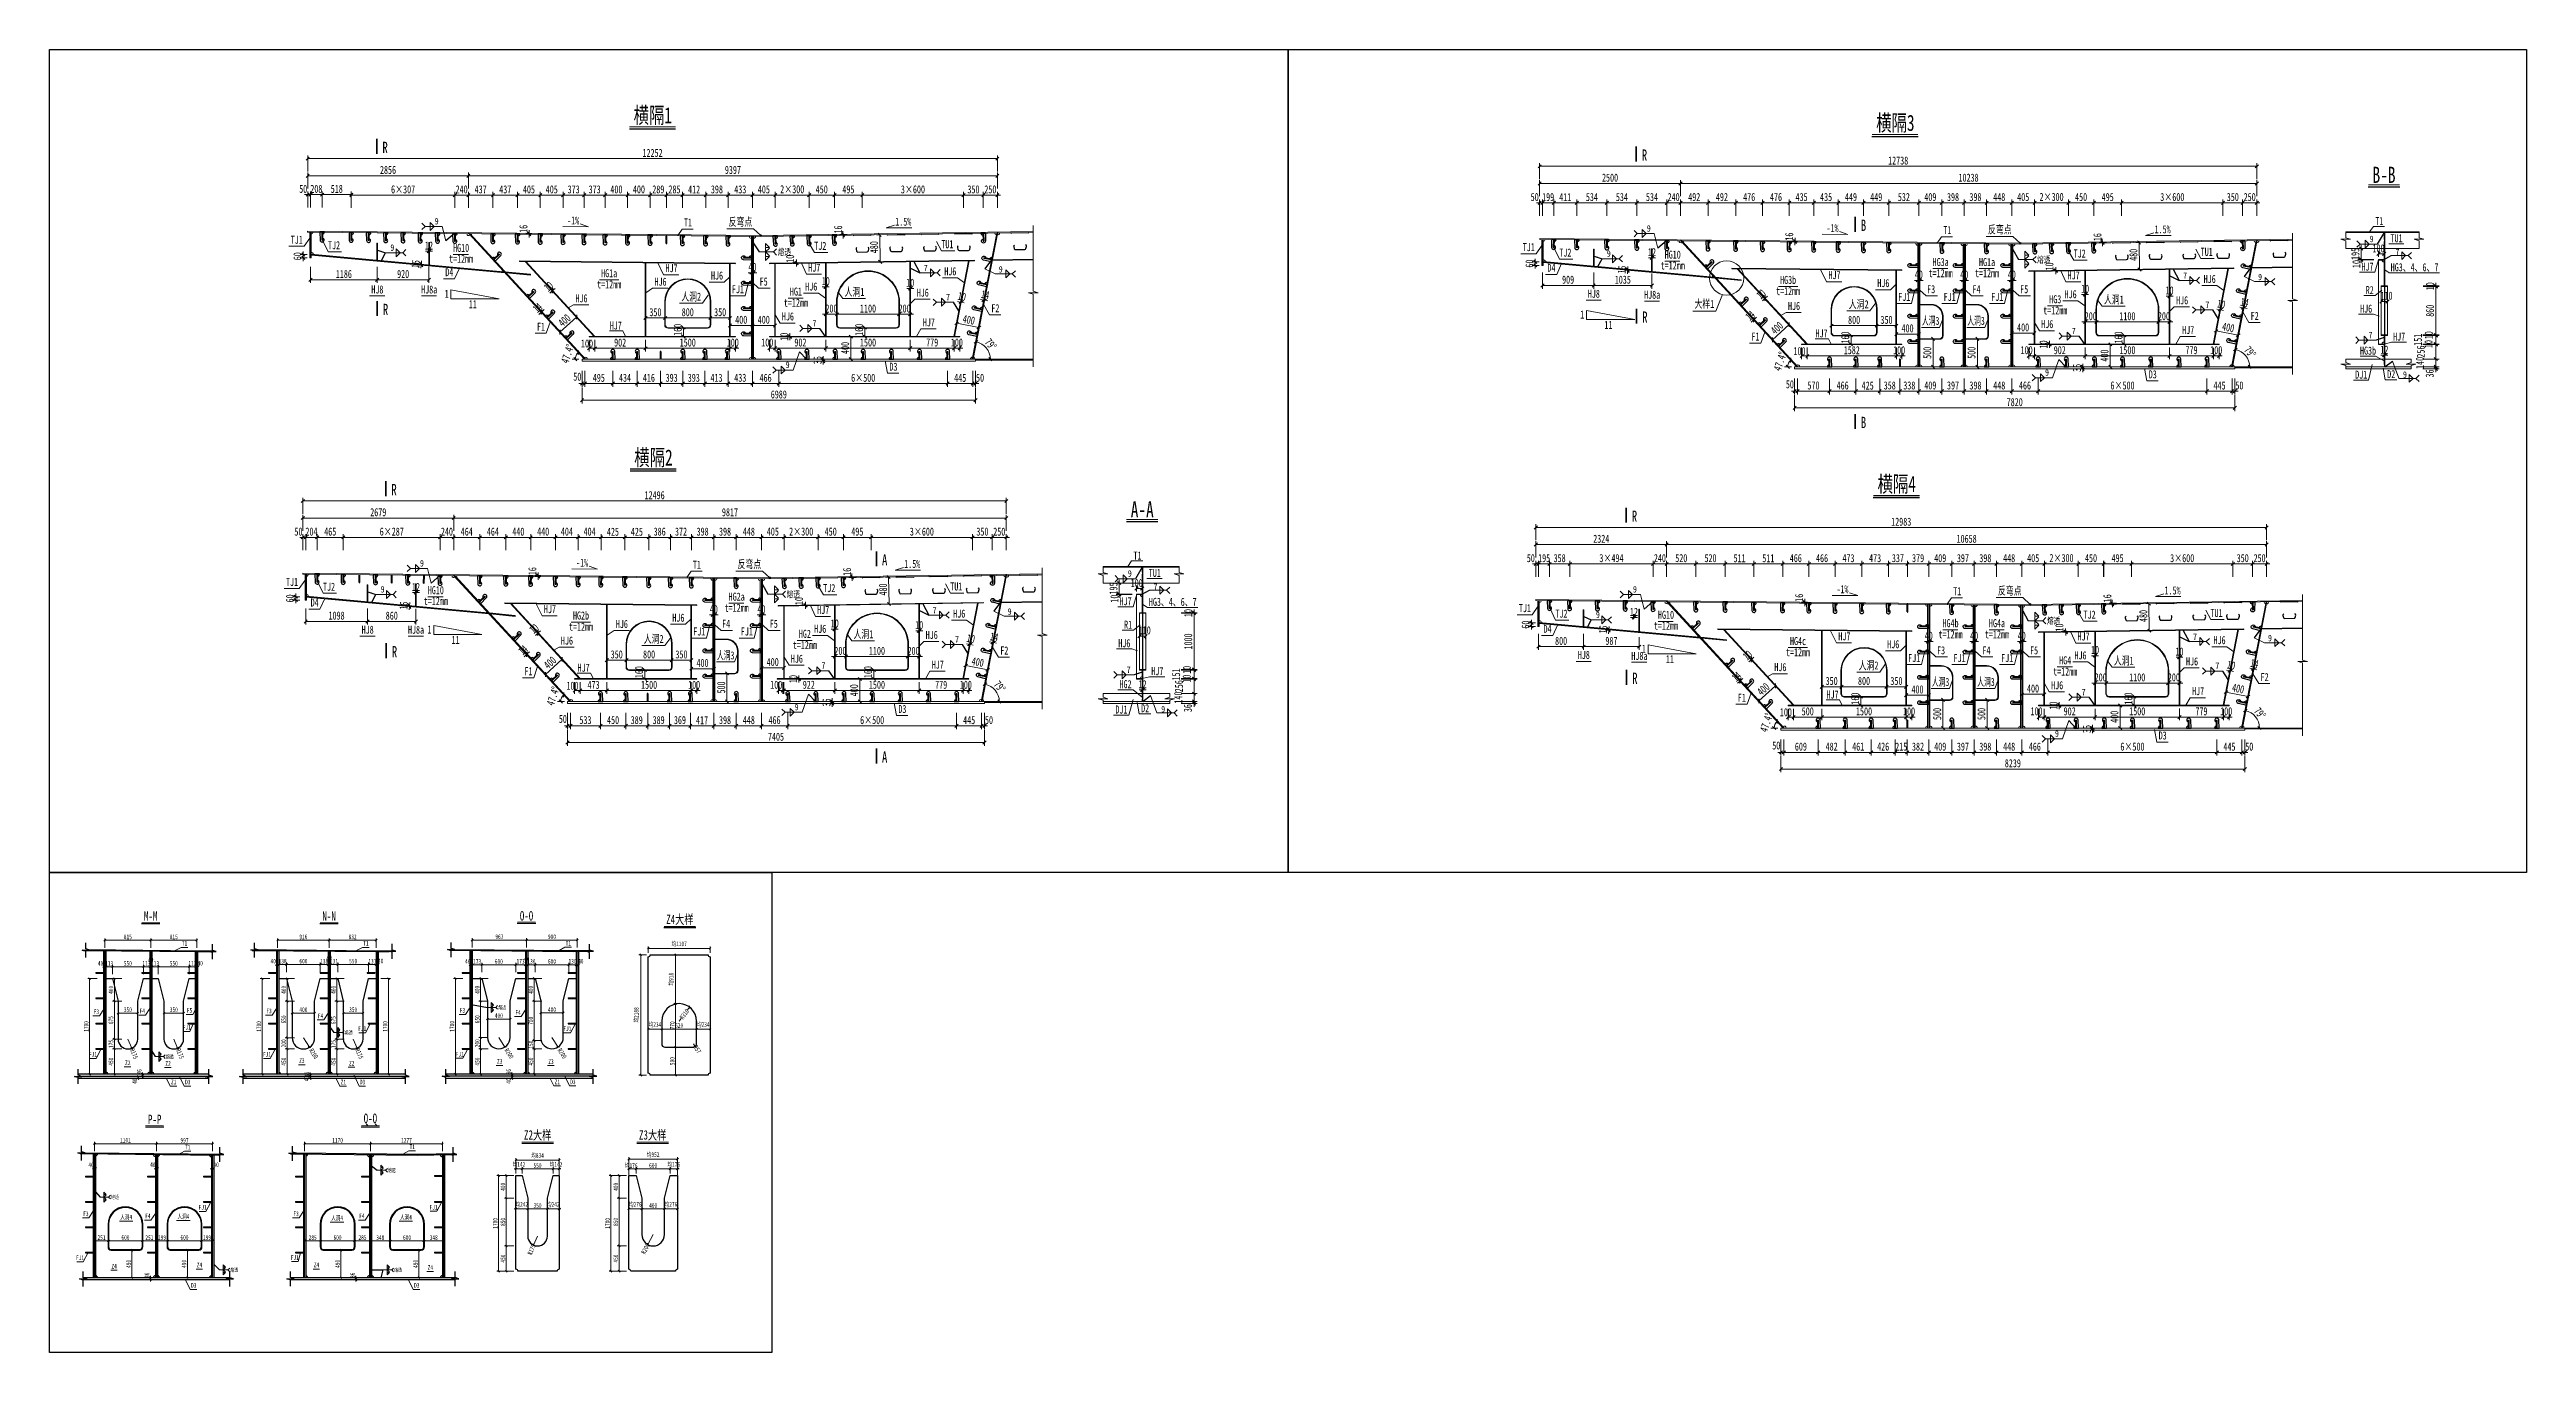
# Model space of a CAD drawing. Header units: millimetres. Extents: x -89049 to 410567, y -307459 to -100425.
# Drawn here: x 124567 to 168567, y -161773 to -138634 of the extents above; entities that cross this region are included whole.
import ezdxf
from ezdxf.enums import TextEntityAlignment as Align

# ---------------------------------------------------------------- set-up
doc = ezdxf.new("R2010")
doc.units = ezdxf.units.MM
doc.linetypes.add('DASHED', pattern=[0.75, 0.5, -0.25])
doc.layers.get('Defpoints').update_dxf_attribs({"color": 8})
for name, color, linetype, lineweight in [('Dim', 4, 'Continuous', 15), ('文字', 7, 'Continuous', 15), ('标注线及字体', 2, 'Continuous', 15), ('桥 构造粗实', 1, 'Continuous', 30), ('粗线', 3, 'Continuous', 35), ('细实线', 4, 'Continuous', 15), ('虚线', 7, 'DASHED', 13), ('钢板粗线', 1, 'Continuous', 25), ('钢板细线', 6, 'Continuous', 15)]:
    doc.layers.add(name, color=color, linetype=linetype, lineweight=lineweight)
doc.layers.add('Text', color=4, linetype='Continuous')
doc.styles.add('111', font='', dxfattribs={"width": 0.7})
doc.styles.add('BM_Dim', font='', dxfattribs={"width": 0.85})
doc.styles.add('SMEDI', font='', dxfattribs={"width": 0.75})
doc.styles.get("Standard").update_dxf_attribs({"font": ''})
doc.styles.get('111').set_extended_font_data('仿宋_GB2312')
doc.styles.get('BM_Dim').set_extended_font_data('仿宋_GB2312')
doc.styles.get('SMEDI').set_extended_font_data('仿宋_GB2312')
doc.styles.get('Standard').set_extended_font_data('仿宋_GB2312')
doc.dimstyles.new('200', dxfattribs={"dimscale": 0, "dimtxt": 2.5, "dimasz": 1, "dimexe": 1, "dimexo": 1, "dimgap": 0.6, "dimtad": 1, "dimdec": 0, "dimdsep": 46, "dimtxsty": '111', "dimblk": 'OBLIQUE', "dimcen": 0, "dimclrd": 4, "dimclre": 4, "dimclrt": 4, "dimadec": 1, "dimazin": 2, "dimtfac": 1, "dimtdec": 0, "dimtix": 1, "dimtmove": 2, "dimatfit": 3, "dimfxl": 4, "dimfxlon": 1, "dimtolj": 1, "dimlwd": -1, "dimlwe": -1, "dimarcsym": 0})
doc.dimstyles.new('MSteel_1.0_1.0', dxfattribs={"dimtxt": 3, "dimasz": 1.2, "dimexe": 1, "dimexo": 1, "dimgap": 1, "dimtad": 3, "dimtoh": 1, "dimdec": 0, "dimzin": 0, "dimdsep": 46, "dimtxsty": 'Standard', "dimblk": 'ARCHTICK', "dimcen": 0.09, "dimclrd": 3, "dimclre": 3, "dimadec": 0, "dimazin": 0, "dimtfac": 1, "dimtdec": 4, "dimtofl": 0, "dimtmove": 0, "dimatfit": 3, "dimfxl": 1, "dimtolj": 1, "dimtzin": 0, "dimarcsym": 0})

msp = doc.modelspace()

# ---------------------------------------------------------------- texts
at = {"layer": 'Text', "style": 'SMEDI', "width": 0.75}
for s, p in [('9', (131408.7, -141682.8)), ('9', (130620.6, -142150.8)), ('9', (152940.2, -141810.5)), ('9', (165780.9, -141997.3)), ('7', (140096.3, -142512.6)), ('9', (141428.1, -142536)), ('9', (152229.6, -142257.3)), ('7', (166239.3, -142228.3)), ('7', (140492.1, -143029.8)), ('7', (162467.3, -142648.7)), ('9', (163799.2, -142672.2)), ('7', (162863.2, -143166)), ('7', (138119, -143494.7)), ('7', (160490, -143630.8)), ('7', (165761.1, -143704.1)), ('9', (137643.5, -144233.5)), ('9', (160014.6, -144369.7)), ('9', (166373.4, -144406.9)), ('9', (131147.1, -147757.3)), ('9', (130448.5, -148219.5)), ('9', (143721.1, -147939.8)), ('7', (144179.5, -148170.9)), ('9', (152694.2, -148219.9)), ('7', (140255.2, -148591.3)), ('9', (141587.1, -148614.8)), ('9', (152036.5, -148671.5)), ('7', (140651.1, -149108.5)), ('7', (162643.4, -149062.4)), ('9', (163975.3, -149085.8)), ('7', (138277.9, -149573.4)), ('7', (143701.3, -149646.7)), ('7', (163039.3, -149579.6)), ('7', (160666.1, -150044.4)), ('9', (137802.5, -150312.3)), ('9', (144313.6, -150349.5)), ('9', (160190.7, -150783.3))]:
    msp.add_text(s, height=114.3, dxfattribs=at).set_placement(p, align=Align.MIDDLE_LEFT)
at = {"layer": '文字', "style": 'BM_Dim', "width": 0.7}
for s, p in [('R', (130527.3, -140471.4)), ('R', (152898.3, -140607.5)), ('B', (156790.1, -141854.6)), ('R', (130535, -143349.8)), ('R', (152906, -143486)), ('B', (156790.1, -145356.5)), ('R', (130686.2, -146550.1)), ('R', (152720.7, -147021.1)), ('A', (139401.5, -147797.2)), ('R', (130693.9, -149428.5)), ('R', (152728.4, -149899.6)), ('A', (139401.5, -151299))]:
    msp.add_text(s, height=200, dxfattribs=at).set_placement(p, align=Align.CENTER)
for p in [(133866.9, -141782.8), (156237.9, -141919), (134025.9, -147861.5), (156414, -148332.6)]:
    msp.add_text('-1%', height=142.86, rotation=359.42629, dxfattribs=at).set_placement(p, align=Align.BOTTOM_CENTER)
at = {"layer": '文字', "style": 'BM_Dim'}
for s, height, width, p in [('T1', 142.86, 0.7, (135907.8, -141818.3)), ('反弯点', 142.86, 0.7, (136839.8, -141809.2)), ('1.5%', 142.86, 0.7, (139732.2, -141804.5)), ('T1', 142.86, 0.7, (165952.6, -141793.2)), ('TJ1', 142.86, 0.7, (128958.2, -142125.9)), ('TJ2', 142.86, 0.7, (129620.5, -142224)), ('HG10', 142.86, 0.7, (131877.4, -142270.5)), ('TJ2', 142.86, 0.7, (138258.4, -142234.5)), ('TU1', 142.86, 0.7, (140515, -142204.8)), ('TJ1', 142.86, 0.7, (150843.9, -142257.2)), ('T1', 142.86, 0.7, (158278.9, -141954.4)), ('反弯点', 142.86, 0.7, (159210.9, -141945.3)), ('1.5%', 142.86, 0.7, (162103.2, -141940.7)), ('TU1', 142.86, 0.7, (166259.6, -142099.8)), ('D4', 142.86, 0.7, (131668.6, -142703.3)), ('t=12mm', 142.86, 0.7, (131877.4, -142463.4)), ('HG1a', 142.86, 0.7, (134507.8, -142720.9)), ('HJ7', 142.86, 0.7, (135615.3, -142630.4)), ('HJ7', 142.86, 0.7, (138151.2, -142621.6)), ('HJ6', 142.86, 0.7, (140568, -142687.2)), ('D4', 142.86, 0.7, (151246.3, -142623.9)), ('TJ2', 142.86, 0.7, (151493.7, -142354.2)), ('t=12mm', 142.86, 0.7, (153400.5, -142583.1)), ('HG10', 142.86, 0.7, (153400.5, -142390.3)), ('t=12mm', 142.86, 0.7, (158160.1, -142720.4)), ('HG3a', 142.86, 0.7, (158160.1, -142522)), ('t=12mm', 142.86, 0.7, (158984.5, -142720.4)), ('HG1a', 142.86, 0.7, (158984.5, -142522)), ('TJ2', 142.86, 0.7, (160629.5, -142370.6)), ('TU1', 142.86, 0.7, (162886.1, -142340.9)), ('HJ7', 142.86, 0.7, (165741, -142603)), ('HG3、4、6、7', 142.86, 0.7, (166578.9, -142614.7)), ('HJ8', 142.86, 0.7, (130390.5, -143009)), ('HJ8a', 142.86, 0.7, (131310.4, -143009)), ('1', 142.9, 0.7, (131622, -143085.8)), ('HJ6', 142.86, 0.7, (134015.7, -143166.1)), ('t=12mm', 142.86, 0.7, (134507.8, -142919.2)), ('HJ6', 142.86, 0.7, (135420, -142871.5)), ('人洞2', 142.86, 0.7, (135964.9, -143136.6)), ('HJ6', 142.86, 0.7, (136423.3, -142761.5)), ('FJ1', 142.86, 0.7, (136795.2, -143004.5)), ('F5', 142.86, 0.7, (137252.5, -142868.4)), ('HG1', 142.86, 0.7, (137825.2, -143046.5)), ('HJ6', 142.86, 0.7, (138097.9, -142957)), ('人洞1', 142.86, 0.7, (138865.8, -143052.5)), ('HJ6', 142.86, 0.7, (140078.2, -143064.7)), ('HJ8', 142.86, 0.7, (151999.4, -143085.2)), ('HJ8a', 142.86, 0.7, (153035.3, -143102.2)), ('t=12mm', 142.86, 0.7, (155450.5, -143038.2)), ('HG3b', 142.86, 0.7, (155450.5, -142839.8)), ('HJ7', 142.86, 0.7, (156274.1, -142753.5)), ('HJ6', 142.86, 0.7, (157142.4, -142896)), ('FJ1', 142.86, 0.7, (157514.2, -143140.7)), ('F3', 142.86, 0.7, (157991.5, -143004.5)), ('FJ1', 142.86, 0.7, (158320.5, -143140.7)), ('F4', 142.86, 0.7, (158797.8, -143004.5)), ('FJ1', 142.86, 0.7, (159166.2, -143140.7)), ('F5', 142.86, 0.7, (159643.5, -143004.5)), ('HG3', 142.86, 0.7, (160196.3, -143182.6)), ('HJ6', 142.86, 0.7, (160468.9, -143093.2)), ('HJ7', 142.86, 0.7, (160522.2, -142757.8)), ('人洞1', 142.86, 0.7, (161236.8, -143188.6)), ('HJ6', 142.86, 0.7, (162939.1, -142823.4)), ('R2', 142.86, 0.7, (165783, -143020)), ('11', 142.86, 0.7, (132085.6, -143271.1)), ('HJ6', 142.86, 0.7, (137683.1, -143488)), ('t=12mm', 142.86, 0.7, (137825.2, -143244.8)), ('HJ7', 142.86, 0.7, (140186.2, -143592.9)), ('F2', 142.86, 0.7, (141368, -143342.3)), ('1', 142.9, 0.7, (151794.8, -143454.1)), ('大样1', 142.86, 0.7, (153963.3, -143265.4)), ('HJ6', 142.86, 0.7, (155555, -143302.2)), ('人洞2', 142.86, 0.7, (156704, -143272.7)), ('人洞3', 142.86, 0.6, (157983.2, -143565.3)), ('人洞3', 142.86, 0.6, (158789.5, -143565.3)), ('HJ6', 142.86, 0.7, (160054.1, -143624.2)), ('t=12mm', 142.86, 0.7, (160196.3, -143381)), ('HJ6', 142.86, 0.7, (162449.3, -143200.9)), ('F2', 142.86, 0.7, (163739, -143478.5)), ('HJ6', 142.86, 0.7, (165718.8, -143348.7)), ('F1', 142.86, 0.7, (133296.6, -143669.7)), ('HJ7', 142.86, 0.7, (134624.9, -143649.1)), ('11', 142.86, 0.7, (152258.4, -143639.3)), ('F1', 142.86, 0.7, (154871.5, -143845.9)), ('HJ7', 142.86, 0.7, (156043.4, -143788.8)), ('HJ7', 142.86, 0.7, (162557.3, -143729.1)), ('HJ7', 142.86, 0.7, (166304.8, -143845.2)), ('D3', 142.86, 0.7, (139557.3, -144380.5)), ('HG3b', 142.86, 0.7, (165752.4, -144095.3)), ('D3', 142.86, 0.7, (161928.3, -144516.6)), ('DJ1', 142.86, 0.7, (165631.5, -144521.9)), ('D2', 142.86, 0.7, (166164.3, -144513.1)), ('T1', 142.86, 0.7, (136066.8, -147897)), ('反弯点', 142.86, 0.7, (136998.8, -147887.9)), ('1.5%', 142.86, 0.7, (139891.1, -147883.3)), ('T1', 142.86, 0.7, (143892.8, -147735.8)), ('TJ1', 142.86, 0.7, (128873.8, -148202.2)), ('TJ2', 142.86, 0.7, (129531.8, -148288.3)), ('HG10', 142.86, 0.7, (131429, -148349.7)), ('HG2a', 142.86, 0.7, (136772.4, -148464.6)), ('TJ2', 142.86, 0.7, (138417.4, -148313.2)), ('TU1', 142.86, 0.7, (140674, -148283.5)), ('TU1', 142.86, 0.7, (144199.8, -148042.3)), ('T1', 142.86, 0.7, (158455, -148368.1)), ('反弯点', 142.86, 0.7, (159387, -148358.9)), ('1.5%', 142.86, 0.7, (162279.3, -148354.3)), ('D4', 142.86, 0.7, (129276.2, -148568.9)), ('t=12mm', 142.86, 0.7, (131429, -148542.6)), ('HJ7', 142.86, 0.7, (133455, -148686.1)), ('HG2b', 142.86, 0.7, (134007.7, -148799.6)), ('HJ6', 142.86, 0.7, (135736.9, -148838.5)), ('t=12mm', 142.86, 0.7, (136772.4, -148663)), ('HJ7', 142.86, 0.7, (138310.1, -148700.4)), ('HJ6', 142.86, 0.7, (140727, -148766)), ('HJ7', 142.86, 0.7, (143681.2, -148545.5)), ('HG3、4、6、7', 142.86, 0.7, (144519.1, -148557.3)), ('TJ1', 142.86, 0.7, (150775, -148668.3)), ('TJ2', 142.86, 0.7, (151424, -148766.3)), ('HG10', 142.86, 0.7, (153281.2, -148787.3)), ('TJ2', 142.86, 0.7, (160805.6, -148784.3)), ('TU1', 142.86, 0.7, (163062.2, -148754.6)), ('HJ8', 142.86, 0.7, (130218.5, -149051.5)), ('HJ8a', 142.86, 0.7, (131076.4, -149051.5)), ('1', 142.9, 0.7, (131316.6, -149048.2)), ('11', 142.86, 0.7, (131780.2, -149233.4)), ('HJ6', 142.86, 0.7, (133758.1, -149244.8)), ('t=12mm', 142.86, 0.7, (134007.7, -148998)), ('HJ6', 142.86, 0.7, (134733.3, -148950.2)), ('人洞2', 142.86, 0.7, (135298.2, -149215.3)), ('FJ1', 142.86, 0.7, (136108.7, -149083.2)), ('F4', 142.86, 0.7, (136586.1, -148947.1)), ('FJ1', 142.86, 0.7, (136954.1, -149083.2)), ('F5', 142.86, 0.7, (137431.4, -148947.1)), ('t=12mm', 142.86, 0.7, (137984.2, -149323.6)), ('HG2', 142.86, 0.7, (137984.2, -149125.2)), ('HJ6', 142.86, 0.7, (138256.8, -149035.7)), ('人洞1', 142.86, 0.7, (139024.7, -149131.2)), ('HJ6', 142.86, 0.7, (140237.2, -149143.5)), ('HJ6', 142.86, 0.7, (143659, -149291.3)), ('R1', 142.86, 0.7, (143727, -148962.6)), ('D4', 142.86, 0.7, (151177.4, -149035.1)), ('t=12mm', 142.86, 0.7, (153281.2, -148980.2)), ('HG4c', 142.86, 0.7, (155626.6, -149253.5)), ('HJ7', 142.86, 0.7, (156450.2, -149167.1)), ('HJ6', 142.86, 0.7, (157318.5, -149309.6)), ('t=12mm', 142.86, 0.7, (158336.2, -149134)), ('HG4b', 142.86, 0.7, (158336.2, -148935.6)), ('t=12mm', 142.86, 0.7, (159160.6, -149134)), ('HG4a', 142.86, 0.7, (159160.6, -148935.6)), ('HJ7', 142.86, 0.7, (160698.3, -149171.4)), ('HJ6', 142.86, 0.7, (163115.2, -149237)), ('HJ7', 142.86, 0.7, (134053.4, -149727.8)), ('人洞3', 142.86, 0.6, (136577.8, -149507.8)), ('HJ6', 142.86, 0.7, (137842, -149566.8)), ('HJ7', 142.86, 0.7, (140345.2, -149671.7)), ('F2', 142.86, 0.7, (141526.9, -149421.1)), ('HJ8', 142.86, 0.7, (151821.4, -149499.3)), ('HJ8a', 142.86, 0.7, (152808.8, -149516.3)), ('1', 142.9, 0.7, (152887.9, -149388.9)), ('11', 142.86, 0.7, (153351.5, -149574.2)), ('HJ6', 142.86, 0.7, (155312.9, -149715.9)), ('t=12mm', 142.86, 0.7, (155626.6, -149451.8)), ('人洞2', 142.86, 0.7, (156880.1, -149686.4)), ('FJ1', 142.86, 0.7, (157690.3, -149554.3)), ('F3', 142.86, 0.7, (158167.6, -149418.2)), ('FJ1', 142.86, 0.7, (158496.6, -149554.3)), ('F4', 142.86, 0.7, (158973.9, -149418.2)), ('FJ1', 142.86, 0.7, (159342.3, -149554.3)), ('F5', 142.86, 0.7, (159819.6, -149418.2)), ('HG4', 142.86, 0.7, (160372.4, -149596.2)), ('HJ6', 142.86, 0.7, (160645, -149506.8)), ('人洞1', 142.86, 0.7, (161412.9, -149602.2)), ('HJ6', 142.86, 0.7, (162625.4, -149614.5)), ('F1', 142.86, 0.7, (133074.6, -149788.5)), ('HG2', 142.86, 0.7, (143680.5, -150019.1)), ('HJ7', 142.86, 0.7, (144245, -149787.8)), ('HJ7', 142.86, 0.7, (156239.5, -150202.4)), ('人洞3', 142.86, 0.6, (158159.3, -149978.9)), ('人洞3', 142.86, 0.6, (158965.6, -149978.9)), ('HJ6', 142.86, 0.7, (160230.2, -150037.8)), ('t=12mm', 142.86, 0.7, (160372.4, -149794.6)), ('HJ7', 142.86, 0.7, (162733.4, -150142.7)), ('F2', 142.86, 0.7, (163915.1, -149892.1)), ('D3', 142.86, 0.7, (139716.2, -150459.2)), ('DJ1', 142.86, 0.7, (143607, -150469.1)), ('D2', 142.86, 0.7, (144029.2, -150446.9)), ('F1', 142.86, 0.7, (154629.4, -150259.5)), ('D3', 142.86, 0.7, (162104.4, -150930.2)), ('T1', 83.33, 0.7, (126965.4, -154572.8)), ('T1', 83.33, 0.7, (130187.4, -154573.3)), ('T1', 83.33, 0.7, (133783.2, -154571.8)), ('F3', 83.33, 0.7, (125397.8, -155788.9)), ('F4', 83.33, 0.7, (126213.3, -155774.6)), ('F5', 83.33, 0.7, (127054.5, -155763.6)), ('F3', 83.33, 0.7, (128465.7, -155774.2)), ('F4', 83.33, 0.7, (129381.7, -155862.3)), ('F3', 83.33, 0.7, (131902.3, -155763.1)), ('F4', 83.33, 0.7, (132889.1, -155801)), ('FJ1', 83.33, 0.7, (127006, -156064.7)), ('FJ1', 83.33, 0.7, (130121.5, -156088.2)), ('FJ1', 83.33, 0.7, (133764.5, -156090.9)), ('FJ1', 83.33, 0.7, (125338.8, -156544.5)), ('Z2', 83.33, 0.7, (125956.1, -156696.2)), ('Z2', 83.33, 0.7, (126672.5, -156705.6)), ('FJ1', 83.33, 0.7, (128430.5, -156547.6)), ('Z3', 83.33, 0.7, (129049.4, -156657.8)), ('Z2', 83.33, 0.7, (129934.9, -156703.4)), ('FJ1', 83.33, 0.7, (131854, -156543.6)), ('Z3', 83.33, 0.7, (132564.4, -156670.3)), ('Z3', 83.33, 0.7, (133474.8, -156673.7)), ('Z1', 83.33, 0.7, (126772.1, -157036.3)), ('D3', 83.33, 0.7, (127022.1, -157036.3)), ('Z1', 83.33, 0.7, (129787.3, -157037.1)), ('D3', 83.33, 0.7, (130126.7, -157036.3)), ('Z1', 83.33, 0.7, (133587.4, -157034.2)), ('D3', 83.33, 0.7, (133863.2, -157034)), ('T1', 83.33, 0.7, (127023.1, -158192.7)), ('T1', 83.33, 0.7, (131009.9, -158186.7)), ('F3', 83.33, 0.7, (125211.8, -159378)), ('FJ1', 83.33, 0.7, (127285.5, -159262.8)), ('F3', 83.33, 0.7, (128945.6, -159378)), ('FJ1', 83.33, 0.7, (131388.5, -159260.6)), ('人洞4', 83.33, 0.7, (125928.7, -159435.9)), ('F4', 83.33, 0.7, (126313.3, -159415.9)), ('人洞4', 83.33, 0.7, (126944, -159424.7)), ('人洞4', 83.33, 0.7, (129674.8, -159452.3)), ('F4', 83.33, 0.7, (130115.8, -159415.9)), ('人洞4', 83.33, 0.7, (130897.5, -159438.1)), ('FJ1', 83.33, 0.7, (125109.8, -160158.5)), ('FJ1', 83.33, 0.7, (128926.5, -160153.7)), ('Z4', 83.33, 0.7, (125714, -160308)), ('D3', 83.33, 0.7, (127128, -160648.9)), ('Z4', 83.33, 0.7, (127229.7, -160287.7)), ('Z4', 83.33, 0.7, (129308.5, -160285.2)), ('D3', 83.33, 0.7, (131089.9, -160648.9)), ('Z4', 83.33, 0.7, (131331.9, -160329.7))]:
    msp.add_text(s, height=height, dxfattribs=dict(at, width=width)).set_placement(p, align=Align.BOTTOM_CENTER)
at = {"layer": '标注线及字体', "style": '111', "width": 0.7}
for s, height, p in [('横隔1', 285.71, (135283.4, -139795)), ('横隔3', 285.71, (157355.8, -139931.1)), ('B-B', 285.71, (166036.8, -140859)), ('横隔2', 285.71, (135295, -145873.7)), ('横隔4', 285.71, (157380.4, -146344.8)), ('A-A', 285.71, (143977, -146801.6)), ('M-M', 166.67, (126363.8, -154021.8)), ('N-N', 166.67, (129532.2, -154021.8)), ('O-O', 166.67, (133039.6, -154019.5)), ('Z4大样', 166.67, (135763.4, -154079.6)), ('P-P', 166.67, (126433.4, -157634.4)), ('Q-Q', 166.67, (130266.3, -157634.4)), ('Z2大样', 166.67, (133237.9, -157906.6)), ('Z3大样', 166.67, (135280.9, -157906.9))]:
    msp.add_text(s, height=height, dxfattribs=at).set_placement(p, align=Align.MIDDLE)

# ---------------------------------------------------------------- blocks, each defined once
blk = doc.blocks.new('_Oblique')
at = {"color": 0, "linetype": 'ByBlock', "lineweight": -2}
blk.add_line((-0.5, -0.5), (0.5, 0.5), dxfattribs=at)
blk = doc.blocks.new('*D1376')
at = {"layer": 'Defpoints', "color": 0, "transparency": 16777216}
for p in [(143977, -148207), (143877, -148314), (143977, -148314)]:
    blk.add_point(p, dxfattribs=at)
at = {"layer": '细实线', "color": 4, "transparency": 16777216}
for p, q in [((143877, -148257), (143877, -148150)), ((143877, -148207), (143977, -148207)), ((143977, -148257), (143977, -148150))]:
    blk.add_line(p, q, dxfattribs=at)
at = {"layer": '细实线', "color": 4, "transparency": 16777216, "xscale": 57.14285714285715, "yscale": 57.14285714285715, "zscale": 57.14285714285715, "rotation": 180}
blk.add_blockref('_Oblique', (143877, -148207), dxfattribs=at)
at = {"layer": '细实线', "color": 4, "transparency": 16777216, "xscale": 57.14285714285715, "yscale": 57.14285714285715, "zscale": 57.14285714285715}
blk.add_blockref('_Oblique', (143977, -148207), dxfattribs=at)
at = {"layer": '细实线', "color": 4, "transparency": 16777216, "insert": (143879, -148109), "char_height": 142.9, "attachment_point": 5, "style": '111'}
blk.add_mtext('\\A1;100', dxfattribs=at)
blk = doc.blocks.new('*D1377')
at = {"layer": 'Defpoints', "color": 0, "transparency": 16777216}
for p in [(144585, -149817), (144704, -149807), (144897, -149817)]:
    blk.add_point(p, dxfattribs=at)
at = {"layer": '细实线', "color": 4, "transparency": 16777216}
for p, q in [((144668, -149817), (144954, -149817)), ((144761, -149807), (144954, -149807)), ((144897, -149807), (144897, -149750)), ((144897, -149807), (144897, -149817)), ((144897, -149817), (144897, -149874))]:
    blk.add_line(p, q, dxfattribs=at)
at = {"layer": '细实线', "color": 4, "transparency": 16777216, "xscale": 57.14285714285715, "yscale": 57.14285714285715, "zscale": 57.14285714285715}
for p, rotation in [((144897, -149807), 270), ((144897, -149817), 90)]:
    blk.add_blockref('_Oblique', p, dxfattribs=dict(at, rotation=rotation))
at = {"layer": '细实线', "color": 4, "transparency": 16777216, "insert": (144768, -149807), "char_height": 142.9, "attachment_point": 5, "rotation": 90, "style": '111'}
blk.add_mtext('\\A1;10', dxfattribs=at)
blk = doc.blocks.new('*D1378')
at = {"layer": 'Defpoints', "color": 0, "transparency": 16777216}
for p in [(144585, -149817), (144609, -150073), (144897, -150073)]:
    blk.add_point(p, dxfattribs=at)
at = {"layer": '细实线', "color": 4, "transparency": 16777216}
for p, q in [((144668, -149817), (144954, -149817)), ((144897, -149817), (144897, -150073)), ((144668, -150073), (144954, -150073))]:
    blk.add_line(p, q, dxfattribs=at)
at = {"layer": '细实线', "color": 4, "transparency": 16777216, "xscale": 57.14285714285715, "yscale": 57.14285714285715, "zscale": 57.14285714285715}
for p, rotation in [((144897, -149817), 90), ((144897, -150073), 270)]:
    blk.add_blockref('_Oblique', p, dxfattribs=dict(at, rotation=rotation))
at = {"layer": '细实线', "color": 4, "transparency": 16777216, "insert": (144630, -149941), "char_height": 142.9, "attachment_point": 5, "rotation": 90, "style": '111'}
blk.add_mtext('\\A1;256', dxfattribs=at)
blk = doc.blocks.new('*D1379')
at = {"layer": 'Defpoints', "color": 0, "transparency": 16777216}
for p in [(144609, -150073), (144739, -150213), (144897, -150213)]:
    blk.add_point(p, dxfattribs=at)
at = {"layer": '细实线', "color": 4, "transparency": 16777216}
for p, q in [((144668, -150073), (144954, -150073)), ((144796, -150213), (144954, -150213)), ((144897, -150073), (144897, -150213))]:
    blk.add_line(p, q, dxfattribs=at)
at = {"layer": '细实线', "color": 4, "transparency": 16777216, "xscale": 57.14285714285715, "yscale": 57.14285714285715, "zscale": 57.14285714285715}
for p, rotation in [((144897, -150073), 90), ((144897, -150213), 270)]:
    blk.add_blockref('_Oblique', p, dxfattribs=dict(at, rotation=rotation))
at = {"layer": '细实线', "color": 4, "transparency": 16777216, "insert": (144617, -150143), "char_height": 142.9, "attachment_point": 5, "rotation": 90, "style": '111'}
blk.add_mtext('\\A1;140', dxfattribs=at)
blk = doc.blocks.new('*D1380')
at = {"layer": 'Defpoints', "color": 0, "transparency": 16777216}
for p in [(144609, -150213), (144610, -150249), (144897, -150249)]:
    blk.add_point(p, dxfattribs=at)
at = {"layer": '细实线', "color": 4, "transparency": 16777216}
for p, q in [((144668, -150213), (144954, -150213)), ((144668, -150249), (144954, -150249)), ((144897, -150213), (144897, -150156)), ((144897, -150213), (144897, -150249)), ((144897, -150249), (144897, -150306))]:
    blk.add_line(p, q, dxfattribs=at)
at = {"layer": '细实线', "color": 4, "transparency": 16777216, "xscale": 57.14285714285715, "yscale": 57.14285714285715, "zscale": 57.14285714285715}
for p, rotation in [((144897, -150213), 270), ((144897, -150249), 90)]:
    blk.add_blockref('_Oblique', p, dxfattribs=dict(at, rotation=rotation))
at = {"layer": '细实线', "color": 4, "transparency": 16777216, "insert": (144788, -150330), "char_height": 142.9, "attachment_point": 5, "rotation": 90, "style": '111'}
blk.add_mtext('\\A1;36', dxfattribs=at)
blk = doc.blocks.new('*D1381')
at = {"layer": 'Defpoints', "color": 0, "transparency": 16777216}
for p in [(143569, -148314), (143877, -148304), (143877, -148314)]:
    blk.add_point(p, dxfattribs=at)
at = {"layer": '细实线', "color": 4, "transparency": 16777216}
for p, q in [((143569, -148304), (143569, -148247)), ((143798, -148304), (143512, -148304)), ((143798, -148314), (143512, -148314)), ((143569, -148304), (143569, -148314)), ((143569, -148314), (143569, -148371))]:
    blk.add_line(p, q, dxfattribs=at)
at = {"layer": '细实线', "color": 4, "transparency": 16777216, "xscale": 57.14285714285715, "yscale": 57.14285714285715, "zscale": 57.14285714285715}
for p, rotation in [((143569, -148304), 270), ((143569, -148314), 90)]:
    blk.add_blockref('_Oblique', p, dxfattribs=dict(at, rotation=rotation))
at = {"layer": '细实线', "color": 4, "transparency": 16777216, "insert": (143485, -148386), "char_height": 142.9, "attachment_point": 5, "rotation": 90, "style": '111'}
blk.add_mtext('\\A1;10', dxfattribs=at)
blk = doc.blocks.new('*D1382')
at = {"layer": 'Defpoints', "color": 0, "transparency": 16777216}
for p in [(143569, -148109), (143820, -148109), (143877, -148304)]:
    blk.add_point(p, dxfattribs=at)
at = {"layer": '细实线', "color": 4, "transparency": 16777216}
for p, q in [((143763, -148109), (143512, -148109)), ((143569, -148109), (143569, -148052)), ((143569, -148304), (143569, -148109)), ((143798, -148304), (143512, -148304)), ((143569, -148304), (143569, -148361))]:
    blk.add_line(p, q, dxfattribs=at)
at = {"layer": '细实线', "color": 4, "transparency": 16777216, "xscale": 57.14285714285715, "yscale": 57.14285714285715, "zscale": 57.14285714285715}
for p, rotation in [((143569, -148109), 270), ((143569, -148304), 90)]:
    blk.add_blockref('_Oblique', p, dxfattribs=dict(at, rotation=rotation))
at = {"layer": '细实线', "color": 4, "transparency": 16777216, "insert": (143467, -148206), "char_height": 142.9, "attachment_point": 5, "rotation": 90, "style": '111'}
blk.add_mtext('\\A1;195', dxfattribs=at)
blk = doc.blocks.new('*D1383')
at = {"layer": 'Defpoints', "color": 0, "transparency": 16777216}
for p in [(143928, -149003), (144038, -149003), (144038, -149051)]:
    blk.add_point(p, dxfattribs=at)
at = {"layer": '细实线', "color": 4, "transparency": 16777216}
for p, q in [((143928, -149051), (143928, -149108)), ((143928, -149051), (144038, -149051)), ((144038, -149051), (144038, -149108))]:
    blk.add_line(p, q, dxfattribs=at)
at = {"layer": '细实线', "color": 4, "transparency": 16777216, "xscale": 57.14285714285715, "yscale": 57.14285714285715, "zscale": 57.14285714285715, "rotation": 180}
blk.add_blockref('_Oblique', (143928, -149051), dxfattribs=at)
at = {"layer": '细实线', "color": 4, "transparency": 16777216, "xscale": 57.14285714285715, "yscale": 57.14285714285715, "zscale": 57.14285714285715}
blk.add_blockref('_Oblique', (144038, -149051), dxfattribs=at)
at = {"layer": '细实线', "color": 4, "transparency": 16777216, "insert": (144021, -148949), "char_height": 142.9, "attachment_point": 5, "style": '111'}
blk.add_mtext('\\A1;110', dxfattribs=at)
blk = doc.blocks.new('*D1384')
at = {"layer": 'Defpoints', "color": 0, "transparency": 16777216}
for p in [(144585, -149807), (144587, -149656), (144897, -149656)]:
    blk.add_point(p, dxfattribs=at)
at = {"layer": '细实线', "color": 4, "transparency": 16777216}
for p, q in [((144668, -149656), (144954, -149656)), ((144668, -149807), (144954, -149807)), ((144897, -149807), (144897, -149656))]:
    blk.add_line(p, q, dxfattribs=at)
at = {"layer": '细实线', "color": 4, "transparency": 16777216, "xscale": 57.14285714285715, "yscale": 57.14285714285715, "zscale": 57.14285714285715}
for p, rotation in [((144897, -149656), 90), ((144897, -149807), 270)]:
    blk.add_blockref('_Oblique', p, dxfattribs=dict(at, rotation=rotation))
at = {"layer": '细实线', "color": 4, "transparency": 16777216, "insert": (144579, -149731), "char_height": 142.9, "attachment_point": 5, "rotation": 90, "style": '111'}
blk.add_mtext('\\A1;151', dxfattribs=at)
blk = doc.blocks.new('*D1385')
at = {"layer": 'Defpoints', "color": 0, "transparency": 16777216}
for p in [(144587, -149656), (144588, -149646), (144897, -149656)]:
    blk.add_point(p, dxfattribs=at)
at = {"layer": '细实线', "color": 4, "transparency": 16777216}
for p, q in [((144897, -149646), (144897, -149589)), ((144668, -149646), (144954, -149646)), ((144668, -149656), (144954, -149656)), ((144897, -149646), (144897, -149656)), ((144897, -149656), (144897, -149713))]:
    blk.add_line(p, q, dxfattribs=at)
at = {"layer": '细实线', "color": 4, "transparency": 16777216, "xscale": 57.14285714285715, "yscale": 57.14285714285715, "zscale": 57.14285714285715}
for p, rotation in [((144897, -149646), 270), ((144897, -149656), 90)]:
    blk.add_blockref('_Oblique', p, dxfattribs=dict(at, rotation=rotation))
at = {"layer": '细实线', "color": 4, "transparency": 16777216, "insert": (144772, -149650), "char_height": 142.9, "attachment_point": 5, "rotation": 90, "style": '111'}
blk.add_mtext('\\A1;10', dxfattribs=at)
blk = doc.blocks.new('*D1386')
at = {"layer": 'Defpoints', "color": 0, "transparency": 16777216}
for p in [(144616, -148646), (144897, -148646), (144591, -149646)]:
    blk.add_point(p, dxfattribs=at)
at = {"layer": '细实线', "color": 4, "transparency": 16777216}
for p, q in [((144673, -148646), (144954, -148646)), ((144897, -149646), (144897, -148646)), ((144668, -149646), (144954, -149646))]:
    blk.add_line(p, q, dxfattribs=at)
at = {"layer": '细实线', "color": 4, "transparency": 16777216, "xscale": 57.14285714285715, "yscale": 57.14285714285715, "zscale": 57.14285714285715}
for p, rotation in [((144897, -148646), 90), ((144897, -149646), 270)]:
    blk.add_blockref('_Oblique', p, dxfattribs=dict(at, rotation=rotation))
at = {"layer": '细实线', "color": 4, "transparency": 16777216, "insert": (144794, -149146), "char_height": 142.9, "attachment_point": 5, "rotation": 90, "style": '111'}
blk.add_mtext('\\A1;1000', dxfattribs=at)
blk = doc.blocks.new('*D1387')
at = {"layer": 'Defpoints', "color": 0, "transparency": 16777216}
for p in [(144614, -148636), (144616, -148646), (144897, -148636)]:
    blk.add_point(p, dxfattribs=at)
at = {"layer": '细实线', "color": 4, "transparency": 16777216}
for p, q in [((144671, -148636), (144954, -148636)), ((144673, -148646), (144954, -148646)), ((144897, -148636), (144897, -148579)), ((144897, -148646), (144897, -148636)), ((144897, -148646), (144897, -148703))]:
    blk.add_line(p, q, dxfattribs=at)
at = {"layer": '细实线', "color": 4, "transparency": 16777216, "xscale": 57.14285714285715, "yscale": 57.14285714285715, "zscale": 57.14285714285715}
for p, rotation in [((144897, -148636), 270), ((144897, -148646), 90)]:
    blk.add_blockref('_Oblique', p, dxfattribs=dict(at, rotation=rotation))
at = {"layer": '细实线', "color": 4, "transparency": 16777216, "insert": (144794, -148641), "char_height": 142.9, "attachment_point": 5, "rotation": 90, "style": '111'}
blk.add_mtext('\\A1;10', dxfattribs=at)
blk = doc.blocks.new('_ArchTick')
at = {"color": 0, "linetype": 'ByBlock', "const_width": 0.15}
blk.add_lwpolyline([(-0.5, -0.5), (0.5, 0.5)], dxfattribs=at)
blk = doc.blocks.new('角焊缝1')
at = {"layer": 'Dim'}
blk.add_line((-3101.17, 370.22), (-3106.48, 370.22), dxfattribs=at)
blk.add_lwpolyline([(-3107.48, 369.22), (-3106.48, 370.22), (-3107.48, 371.22)], dxfattribs=at)
blk.add_lwpolyline([(-3104.91, 371.45), (-3104.91, 368.99), (-3103.68, 370.22)], close=True, dxfattribs=at)
blk = doc.blocks.new('角焊缝2')
at = {"layer": 'Dim'}
blk.add_line((-3138.01, 370.22), (-3132.7, 370.22), dxfattribs=at)
blk.add_lwpolyline([(-3134.75, 371.45), (-3134.75, 368.99), (-3133.52, 370.22)], close=True, dxfattribs=at)
blk.add_lwpolyline([(-3131.7, 369.22), (-3132.7, 370.22), (-3131.7, 371.22)], dxfattribs=at)
blk = doc.blocks.new('*D1388')
at = {"layer": 'Defpoints', "color": 0, "transparency": 16777216}
for p in [(143977, -149969), (143989, -149969), (143989, -150007)]:
    blk.add_point(p, dxfattribs=at)
at = {"layer": '细实线', "color": 4, "transparency": 16777216}
for p, q in [((143977, -150007), (143920, -150007)), ((143977, -150007), (143977, -150064)), ((143977, -150007), (143989, -150007)), ((143989, -150007), (143989, -150064)), ((143989, -150007), (144046, -150007))]:
    blk.add_line(p, q, dxfattribs=at)
at = {"layer": '细实线', "color": 4, "transparency": 16777216, "xscale": 57.14285714285715, "yscale": 57.14285714285715, "zscale": 57.14285714285715}
blk.add_blockref('_Oblique', (143977, -150007), dxfattribs=at)
at = {"layer": '细实线', "color": 4, "transparency": 16777216, "xscale": 57.14285714285715, "yscale": 57.14285714285715, "zscale": 57.14285714285715, "rotation": 180}
blk.add_blockref('_Oblique', (143989, -150007), dxfattribs=at)
at = {"layer": '细实线', "color": 4, "transparency": 16777216, "insert": (143983, -149906), "char_height": 142.9, "attachment_point": 5, "style": '111'}
blk.add_mtext('\\A1;12', dxfattribs=at)
blk = doc.blocks.new('*D1389')
at = {"layer": 'Defpoints', "color": 0, "transparency": 16777216}
for p in [(165937, -142371), (166037, -142264), (166037, -142371)]:
    blk.add_point(p, dxfattribs=at)
at = {"layer": '细实线', "color": 4, "transparency": 16777216}
for p, q in [((165937, -142314), (165937, -142207)), ((165937, -142264), (166037, -142264)), ((166037, -142314), (166037, -142207))]:
    blk.add_line(p, q, dxfattribs=at)
at = {"layer": '细实线', "color": 4, "transparency": 16777216, "xscale": 57.14285714285715, "yscale": 57.14285714285715, "zscale": 57.14285714285715, "rotation": 180}
blk.add_blockref('_Oblique', (165937, -142264), dxfattribs=at)
at = {"layer": '细实线', "color": 4, "transparency": 16777216, "xscale": 57.14285714285715, "yscale": 57.14285714285715, "zscale": 57.14285714285715}
blk.add_blockref('_Oblique', (166037, -142264), dxfattribs=at)
at = {"layer": '细实线', "color": 4, "transparency": 16777216, "insert": (165939, -142166), "char_height": 142.9, "attachment_point": 5, "style": '111'}
blk.add_mtext('\\A1;100', dxfattribs=at)
blk = doc.blocks.new('*D1390')
at = {"layer": 'Defpoints', "color": 0, "transparency": 16777216}
for p in [(166645, -143874), (166764, -143864), (166956, -143874)]:
    blk.add_point(p, dxfattribs=at)
at = {"layer": '细实线', "color": 4, "transparency": 16777216}
for p, q in [((166728, -143874), (167014, -143874)), ((166821, -143864), (167014, -143864)), ((166956, -143864), (166956, -143807)), ((166956, -143864), (166956, -143874)), ((166956, -143874), (166956, -143931))]:
    blk.add_line(p, q, dxfattribs=at)
at = {"layer": '细实线', "color": 4, "transparency": 16777216, "xscale": 57.14285714285715, "yscale": 57.14285714285715, "zscale": 57.14285714285715}
for p, rotation in [((166956, -143864), 270), ((166956, -143874), 90)]:
    blk.add_blockref('_Oblique', p, dxfattribs=dict(at, rotation=rotation))
at = {"layer": '细实线', "color": 4, "transparency": 16777216, "insert": (166827, -143864), "char_height": 142.9, "attachment_point": 5, "rotation": 90, "style": '111'}
blk.add_mtext('\\A1;10', dxfattribs=at)
blk = doc.blocks.new('*D1391')
at = {"layer": 'Defpoints', "color": 0, "transparency": 16777216}
for p in [(166645, -143874), (166668, -144130), (166956, -144130)]:
    blk.add_point(p, dxfattribs=at)
at = {"layer": '细实线', "color": 4, "transparency": 16777216}
for p, q in [((166728, -143874), (167014, -143874)), ((166956, -143874), (166956, -144130)), ((166728, -144130), (167014, -144130))]:
    blk.add_line(p, q, dxfattribs=at)
at = {"layer": '细实线', "color": 4, "transparency": 16777216, "xscale": 57.14285714285715, "yscale": 57.14285714285715, "zscale": 57.14285714285715}
for p, rotation in [((166956, -143874), 90), ((166956, -144130), 270)]:
    blk.add_blockref('_Oblique', p, dxfattribs=dict(at, rotation=rotation))
at = {"layer": '细实线', "color": 4, "transparency": 16777216, "insert": (166690, -143999), "char_height": 142.9, "attachment_point": 5, "rotation": 90, "style": '111'}
blk.add_mtext('\\A1;256', dxfattribs=at)
blk = doc.blocks.new('*D1392')
at = {"layer": 'Defpoints', "color": 0, "transparency": 16777216}
for p in [(166668, -144130), (166799, -144270), (166956, -144270)]:
    blk.add_point(p, dxfattribs=at)
at = {"layer": '细实线', "color": 4, "transparency": 16777216}
for p, q in [((166728, -144130), (167014, -144130)), ((166856, -144270), (167014, -144270)), ((166956, -144130), (166956, -144270))]:
    blk.add_line(p, q, dxfattribs=at)
at = {"layer": '细实线', "color": 4, "transparency": 16777216, "xscale": 57.14285714285715, "yscale": 57.14285714285715, "zscale": 57.14285714285715}
for p, rotation in [((166956, -144130), 90), ((166956, -144270), 270)]:
    blk.add_blockref('_Oblique', p, dxfattribs=dict(at, rotation=rotation))
at = {"layer": '细实线', "color": 4, "transparency": 16777216, "insert": (166676, -144200), "char_height": 142.9, "attachment_point": 5, "rotation": 90, "style": '111'}
blk.add_mtext('\\A1;140', dxfattribs=at)
blk = doc.blocks.new('*D1393')
at = {"layer": 'Defpoints', "color": 0, "transparency": 16777216}
for p in [(166668, -144270), (166670, -144306), (166956, -144306)]:
    blk.add_point(p, dxfattribs=at)
at = {"layer": '细实线', "color": 4, "transparency": 16777216}
for p, q in [((166728, -144270), (167014, -144270)), ((166728, -144306), (167014, -144306)), ((166956, -144270), (166956, -144213)), ((166956, -144270), (166956, -144306)), ((166956, -144306), (166956, -144363))]:
    blk.add_line(p, q, dxfattribs=at)
at = {"layer": '细实线', "color": 4, "transparency": 16777216, "xscale": 57.14285714285715, "yscale": 57.14285714285715, "zscale": 57.14285714285715}
for p, rotation in [((166956, -144270), 270), ((166956, -144306), 90)]:
    blk.add_blockref('_Oblique', p, dxfattribs=dict(at, rotation=rotation))
at = {"layer": '细实线', "color": 4, "transparency": 16777216, "insert": (166848, -144387), "char_height": 142.9, "attachment_point": 5, "rotation": 90, "style": '111'}
blk.add_mtext('\\A1;36', dxfattribs=at)
blk = doc.blocks.new('*D1394')
at = {"layer": 'Defpoints', "color": 0, "transparency": 16777216}
for p in [(165629, -142371), (165937, -142361), (165937, -142371)]:
    blk.add_point(p, dxfattribs=at)
at = {"layer": '细实线', "color": 4, "transparency": 16777216}
for p, q in [((165858, -142361), (165572, -142361)), ((165858, -142371), (165572, -142371)), ((165629, -142361), (165629, -142304)), ((165629, -142361), (165629, -142371)), ((165629, -142371), (165629, -142428))]:
    blk.add_line(p, q, dxfattribs=at)
at = {"layer": '细实线', "color": 4, "transparency": 16777216, "xscale": 57.14285714285715, "yscale": 57.14285714285715, "zscale": 57.14285714285715}
for p, rotation in [((165629, -142361), 270), ((165629, -142371), 90)]:
    blk.add_blockref('_Oblique', p, dxfattribs=dict(at, rotation=rotation))
at = {"layer": '细实线', "color": 4, "transparency": 16777216, "insert": (165545, -142443), "char_height": 142.9, "attachment_point": 5, "rotation": 90, "style": '111'}
blk.add_mtext('\\A1;10', dxfattribs=at)
blk = doc.blocks.new('*D1395')
at = {"layer": 'Defpoints', "color": 0, "transparency": 16777216}
for p in [(165629, -142166), (165880, -142166), (165937, -142361)]:
    blk.add_point(p, dxfattribs=at)
at = {"layer": '细实线', "color": 4, "transparency": 16777216}
for p, q in [((165629, -142166), (165629, -142109)), ((165823, -142166), (165572, -142166)), ((165858, -142361), (165572, -142361)), ((165629, -142361), (165629, -142166)), ((165629, -142361), (165629, -142418))]:
    blk.add_line(p, q, dxfattribs=at)
at = {"layer": '细实线', "color": 4, "transparency": 16777216, "xscale": 57.14285714285715, "yscale": 57.14285714285715, "zscale": 57.14285714285715}
for p, rotation in [((165629, -142166), 270), ((165629, -142361), 90)]:
    blk.add_blockref('_Oblique', p, dxfattribs=dict(at, rotation=rotation))
at = {"layer": '细实线', "color": 4, "transparency": 16777216, "insert": (165527, -142264), "char_height": 142.9, "attachment_point": 5, "rotation": 90, "style": '111'}
blk.add_mtext('\\A1;195', dxfattribs=at)
blk = doc.blocks.new('*D1396')
at = {"layer": 'Defpoints', "color": 0, "transparency": 16777216}
for p in [(165988, -143061), (166098, -143061), (166098, -143108)]:
    blk.add_point(p, dxfattribs=at)
at = {"layer": '细实线', "color": 4, "transparency": 16777216}
for p, q in [((165988, -143108), (165988, -143165)), ((165988, -143108), (166098, -143108)), ((166098, -143108), (166098, -143165))]:
    blk.add_line(p, q, dxfattribs=at)
at = {"layer": '细实线', "color": 4, "transparency": 16777216, "xscale": 57.14285714285715, "yscale": 57.14285714285715, "zscale": 57.14285714285715, "rotation": 180}
blk.add_blockref('_Oblique', (165988, -143108), dxfattribs=at)
at = {"layer": '细实线', "color": 4, "transparency": 16777216, "xscale": 57.14285714285715, "yscale": 57.14285714285715, "zscale": 57.14285714285715}
blk.add_blockref('_Oblique', (166098, -143108), dxfattribs=at)
at = {"layer": '细实线', "color": 4, "transparency": 16777216, "insert": (166080, -143006), "char_height": 142.9, "attachment_point": 5, "style": '111'}
blk.add_mtext('\\A1;110', dxfattribs=at)
blk = doc.blocks.new('*D1397')
at = {"layer": 'Defpoints', "color": 0, "transparency": 16777216}
for p in [(166645, -143864), (166647, -143713), (166956, -143713)]:
    blk.add_point(p, dxfattribs=at)
at = {"layer": '细实线', "color": 4, "transparency": 16777216}
for p, q in [((166728, -143713), (167014, -143713)), ((166728, -143864), (167014, -143864)), ((166956, -143864), (166956, -143713))]:
    blk.add_line(p, q, dxfattribs=at)
at = {"layer": '细实线', "color": 4, "transparency": 16777216, "xscale": 57.14285714285715, "yscale": 57.14285714285715, "zscale": 57.14285714285715}
for p, rotation in [((166956, -143713), 90), ((166956, -143864), 270)]:
    blk.add_blockref('_Oblique', p, dxfattribs=dict(at, rotation=rotation))
at = {"layer": '细实线', "color": 4, "transparency": 16777216, "insert": (166639, -143789), "char_height": 142.9, "attachment_point": 5, "rotation": 90, "style": '111'}
blk.add_mtext('\\A1;151', dxfattribs=at)
blk = doc.blocks.new('*D1398')
at = {"layer": 'Defpoints', "color": 0, "transparency": 16777216}
for p in [(166647, -143713), (166648, -143703), (166956, -143713)]:
    blk.add_point(p, dxfattribs=at)
at = {"layer": '细实线', "color": 4, "transparency": 16777216}
for p, q in [((166728, -143703), (167014, -143703)), ((166728, -143713), (167014, -143713)), ((166956, -143703), (166956, -143646)), ((166956, -143703), (166956, -143713)), ((166956, -143713), (166956, -143770))]:
    blk.add_line(p, q, dxfattribs=at)
at = {"layer": '细实线', "color": 4, "transparency": 16777216, "xscale": 57.14285714285715, "yscale": 57.14285714285715, "zscale": 57.14285714285715}
for p, rotation in [((166956, -143703), 270), ((166956, -143713), 90)]:
    blk.add_blockref('_Oblique', p, dxfattribs=dict(at, rotation=rotation))
at = {"layer": '细实线', "color": 4, "transparency": 16777216, "insert": (166832, -143707), "char_height": 142.9, "attachment_point": 5, "rotation": 90, "style": '111'}
blk.add_mtext('\\A1;10', dxfattribs=at)
blk = doc.blocks.new('*D1399')
at = {"layer": 'Defpoints', "color": 0, "transparency": 16777216}
for p in [(166676, -142843), (166956, -142843), (166651, -143703)]:
    blk.add_point(p, dxfattribs=at)
at = {"layer": '细实线', "color": 4, "transparency": 16777216}
for p, q in [((166733, -142843), (167014, -142843)), ((166956, -143703), (166956, -142843)), ((166728, -143703), (167014, -143703))]:
    blk.add_line(p, q, dxfattribs=at)
at = {"layer": '细实线', "color": 4, "transparency": 16777216, "xscale": 57.14285714285715, "yscale": 57.14285714285715, "zscale": 57.14285714285715}
for p, rotation in [((166956, -142843), 90), ((166956, -143703), 270)]:
    blk.add_blockref('_Oblique', p, dxfattribs=dict(at, rotation=rotation))
at = {"layer": '细实线', "color": 4, "transparency": 16777216, "insert": (166854, -143273), "char_height": 142.9, "attachment_point": 5, "rotation": 90, "style": '111'}
blk.add_mtext('\\A1;860', dxfattribs=at)
blk = doc.blocks.new('*D1400')
at = {"layer": 'Defpoints', "color": 0, "transparency": 16777216}
for p in [(166673, -142833), (166676, -142843), (166956, -142833)]:
    blk.add_point(p, dxfattribs=at)
at = {"layer": '细实线', "color": 4, "transparency": 16777216}
for p, q in [((166730, -142833), (167014, -142833)), ((166733, -142843), (167014, -142843)), ((166956, -142833), (166956, -142776)), ((166956, -142843), (166956, -142833)), ((166956, -142843), (166956, -142900))]:
    blk.add_line(p, q, dxfattribs=at)
at = {"layer": '细实线', "color": 4, "transparency": 16777216, "xscale": 57.14285714285715, "yscale": 57.14285714285715, "zscale": 57.14285714285715}
for p, rotation in [((166956, -142833), 270), ((166956, -142843), 90)]:
    blk.add_blockref('_Oblique', p, dxfattribs=dict(at, rotation=rotation))
at = {"layer": '细实线', "color": 4, "transparency": 16777216, "insert": (166854, -142838), "char_height": 142.9, "attachment_point": 5, "rotation": 90, "style": '111'}
blk.add_mtext('\\A1;10', dxfattribs=at)
blk = doc.blocks.new('*D1401')
at = {"layer": 'Defpoints', "color": 0, "transparency": 16777216}
for p in [(166037, -144026), (166049, -144026), (166049, -144064)]:
    blk.add_point(p, dxfattribs=at)
at = {"layer": '细实线', "color": 4, "transparency": 16777216}
for p, q in [((166037, -144064), (165980, -144064)), ((166037, -144064), (166037, -144121)), ((166037, -144064), (166049, -144064)), ((166049, -144064), (166049, -144121)), ((166049, -144064), (166106, -144064))]:
    blk.add_line(p, q, dxfattribs=at)
at = {"layer": '细实线', "color": 4, "transparency": 16777216, "xscale": 57.14285714285715, "yscale": 57.14285714285715, "zscale": 57.14285714285715}
blk.add_blockref('_Oblique', (166037, -144064), dxfattribs=at)
at = {"layer": '细实线', "color": 4, "transparency": 16777216, "xscale": 57.14285714285715, "yscale": 57.14285714285715, "zscale": 57.14285714285715, "rotation": 180}
blk.add_blockref('_Oblique', (166049, -144064), dxfattribs=at)
at = {"layer": '细实线', "color": 4, "transparency": 16777216, "insert": (166043, -143964), "char_height": 142.9, "attachment_point": 5, "style": '111'}
blk.add_mtext('\\A1;12', dxfattribs=at)
blk = doc.blocks.new('*D3221')
at = {"layer": 'Defpoints', "color": 0, "transparency": 16777216}
for p in [(135237, -141220), (135237, -141828), (135526, -141832)]:
    blk.add_point(p, dxfattribs=at)
at = {"layer": '细实线', "color": 4, "transparency": 16777216}
for p, q in [((135237, -141448), (135237, -141163)), ((135526, -141220), (135237, -141220)), ((135526, -141448), (135526, -141163))]:
    blk.add_line(p, q, dxfattribs=at)
at = {"layer": '细实线', "color": 4, "transparency": 16777216, "xscale": 57.14285714285715, "yscale": 57.14285714285715, "zscale": 57.14285714285715, "rotation": 180}
blk.add_blockref('_Oblique', (135237, -141220), dxfattribs=at)
at = {"layer": '细实线', "color": 4, "transparency": 16777216, "xscale": 57.14285714285715, "yscale": 57.14285714285715, "zscale": 57.14285714285715}
blk.add_blockref('_Oblique', (135526, -141220), dxfattribs=at)
at = {"layer": '细实线', "color": 4, "transparency": 16777216, "insert": (135381, -141118), "char_height": 142.9, "attachment_point": 5, "style": '111'}
blk.add_mtext('\\A1;289', dxfattribs=at)
blk = doc.blocks.new('*D3222')
at = {"layer": 'Defpoints', "color": 0, "transparency": 16777216}
for p in [(133690, -141220), (133690, -141819), (134063, -141800)]:
    blk.add_point(p, dxfattribs=at)
at = {"layer": '细实线', "color": 4, "transparency": 16777216}
for p, q in [((133690, -141448), (133690, -141163)), ((134063, -141220), (133690, -141220)), ((134063, -141448), (134063, -141163))]:
    blk.add_line(p, q, dxfattribs=at)
at = {"layer": '细实线', "color": 4, "transparency": 16777216, "xscale": 57.14285714285715, "yscale": 57.14285714285715, "zscale": 57.14285714285715, "rotation": 180}
blk.add_blockref('_Oblique', (133690, -141220), dxfattribs=at)
at = {"layer": '细实线', "color": 4, "transparency": 16777216, "xscale": 57.14285714285715, "yscale": 57.14285714285715, "zscale": 57.14285714285715}
blk.add_blockref('_Oblique', (134063, -141220), dxfattribs=at)
at = {"layer": '细实线', "color": 4, "transparency": 16777216, "insert": (133877, -141118), "char_height": 142.9, "attachment_point": 5, "style": '111'}
blk.add_mtext('\\A1;373', dxfattribs=at)
blk = doc.blocks.new('*D3223')
at = {"layer": 'Defpoints', "color": 0, "transparency": 16777216}
for p in [(134572, -144134), (135006, -144134), (134572, -144566)]:
    blk.add_point(p, dxfattribs=at)
at = {"layer": '细实线', "color": 4, "transparency": 16777216}
for p, q in [((134572, -144338), (134572, -144623)), ((135006, -144566), (134572, -144566)), ((135006, -144338), (135006, -144623))]:
    blk.add_line(p, q, dxfattribs=at)
at = {"layer": '细实线', "color": 4, "transparency": 16777216, "xscale": 57.14285714285715, "yscale": 57.14285714285715, "zscale": 57.14285714285715, "rotation": 180}
blk.add_blockref('_Oblique', (134572, -144566), dxfattribs=at)
at = {"layer": '细实线', "color": 4, "transparency": 16777216, "xscale": 57.14285714285715, "yscale": 57.14285714285715, "zscale": 57.14285714285715}
blk.add_blockref('_Oblique', (135006, -144566), dxfattribs=at)
at = {"layer": '细实线', "color": 4, "transparency": 16777216, "insert": (134789, -144464), "char_height": 142.9, "attachment_point": 5, "style": '111'}
blk.add_mtext('\\A1;434', dxfattribs=at)
blk = doc.blocks.new('*D3224')
at = {"layer": 'Defpoints', "color": 0, "transparency": 16777216}
for p in [(132007, -140876), (129152, -141867), (132007, -141852)]:
    blk.add_point(p, dxfattribs=at)
at = {"layer": '细实线', "color": 4, "transparency": 16777216}
for p, q in [((129152, -141104), (129152, -140819)), ((129152, -140876), (132007, -140876)), ((132007, -141104), (132007, -140819))]:
    blk.add_line(p, q, dxfattribs=at)
at = {"layer": '细实线', "color": 4, "transparency": 16777216, "xscale": 57.14285714285715, "yscale": 57.14285714285715, "zscale": 57.14285714285715, "rotation": 180}
blk.add_blockref('_Oblique', (129152, -140876), dxfattribs=at)
at = {"layer": '细实线', "color": 4, "transparency": 16777216, "xscale": 57.14285714285715, "yscale": 57.14285714285715, "zscale": 57.14285714285715}
blk.add_blockref('_Oblique', (132007, -140876), dxfattribs=at)
at = {"layer": '细实线', "color": 4, "transparency": 16777216, "insert": (130579, -140773), "char_height": 142.9, "attachment_point": 5, "style": '111'}
blk.add_mtext('\\A1;2856', dxfattribs=at)
blk = doc.blocks.new('*D3225')
at = {"layer": 'Defpoints', "color": 0, "transparency": 16777216}
for p in [(141404, -140876), (132007, -141886), (141404, -141876)]:
    blk.add_point(p, dxfattribs=at)
at = {"layer": '细实线', "color": 4, "transparency": 16777216}
for p, q in [((132007, -141104), (132007, -140819)), ((132007, -140876), (141404, -140876)), ((141404, -141104), (141404, -140819))]:
    blk.add_line(p, q, dxfattribs=at)
at = {"layer": '细实线', "color": 4, "transparency": 16777216, "xscale": 57.14285714285715, "yscale": 57.14285714285715, "zscale": 57.14285714285715, "rotation": 180}
blk.add_blockref('_Oblique', (132007, -140876), dxfattribs=at)
at = {"layer": '细实线', "color": 4, "transparency": 16777216, "xscale": 57.14285714285715, "yscale": 57.14285714285715, "zscale": 57.14285714285715}
blk.add_blockref('_Oblique', (141404, -140876), dxfattribs=at)
at = {"layer": '细实线', "color": 4, "transparency": 16777216, "insert": (136706, -140773), "char_height": 142.9, "attachment_point": 5, "style": '111'}
blk.add_mtext('\\A1;9397', dxfattribs=at)
blk = doc.blocks.new('*D3226')
at = {"layer": 'Defpoints', "color": 0, "transparency": 16777216}
for p in [(130388, -142375), (131307, -142311), (130388, -142723)]:
    blk.add_point(p, dxfattribs=at)
at = {"layer": '细实线', "color": 4, "transparency": 16777216}
for p, q in [((130388, -142494), (130388, -142780)), ((131307, -142494), (131307, -142780)), ((131307, -142723), (130388, -142723))]:
    blk.add_line(p, q, dxfattribs=at)
at = {"layer": '细实线', "color": 4, "transparency": 16777216, "xscale": 57.14285714285715, "yscale": 57.14285714285715, "zscale": 57.14285714285715, "rotation": 180}
blk.add_blockref('_Oblique', (130388, -142723), dxfattribs=at)
at = {"layer": '细实线', "color": 4, "transparency": 16777216, "xscale": 57.14285714285715, "yscale": 57.14285714285715, "zscale": 57.14285714285715}
blk.add_blockref('_Oblique', (131307, -142723), dxfattribs=at)
at = {"layer": '细实线', "color": 4, "transparency": 16777216, "insert": (130848, -142621), "char_height": 142.9, "attachment_point": 5, "style": '111'}
blk.add_mtext('\\A1;920', dxfattribs=at)
blk = doc.blocks.new('*D3227')
at = {"layer": 'Defpoints', "color": 0, "transparency": 16777216}
for p in [(135815, -144134), (136208, -144134), (135815, -144566)]:
    blk.add_point(p, dxfattribs=at)
at = {"layer": '细实线', "color": 4, "transparency": 16777216}
for p, q in [((135815, -144338), (135815, -144623)), ((136208, -144566), (135815, -144566)), ((136208, -144338), (136208, -144623))]:
    blk.add_line(p, q, dxfattribs=at)
at = {"layer": '细实线', "color": 4, "transparency": 16777216, "xscale": 57.14285714285715, "yscale": 57.14285714285715, "zscale": 57.14285714285715, "rotation": 180}
blk.add_blockref('_Oblique', (135815, -144566), dxfattribs=at)
at = {"layer": '细实线', "color": 4, "transparency": 16777216, "xscale": 57.14285714285715, "yscale": 57.14285714285715, "zscale": 57.14285714285715}
blk.add_blockref('_Oblique', (136208, -144566), dxfattribs=at)
at = {"layer": '细实线', "color": 4, "transparency": 16777216, "insert": (136011, -144464), "char_height": 142.9, "attachment_point": 5, "style": '111'}
blk.add_mtext('\\A1;393', dxfattribs=at)
blk = doc.blocks.new('*D3228')
at = {"layer": 'Defpoints', "color": 0, "transparency": 16777216}
for p in [(134026, -144170), (141015, -144170), (134026, -144862)]:
    blk.add_point(p, dxfattribs=at)
at = {"layer": '细实线', "color": 4, "transparency": 16777216}
for p, q in [((134026, -144634), (134026, -144920)), ((141015, -144634), (141015, -144920)), ((141015, -144862), (134026, -144862))]:
    blk.add_line(p, q, dxfattribs=at)
at = {"layer": '细实线', "color": 4, "transparency": 16777216, "xscale": 57.14285714285715, "yscale": 57.14285714285715, "zscale": 57.14285714285715, "rotation": 180}
blk.add_blockref('_Oblique', (134026, -144862), dxfattribs=at)
at = {"layer": '细实线', "color": 4, "transparency": 16777216, "xscale": 57.14285714285715, "yscale": 57.14285714285715, "zscale": 57.14285714285715}
blk.add_blockref('_Oblique', (141015, -144862), dxfattribs=at)
at = {"layer": '细实线', "color": 4, "transparency": 16777216, "insert": (137521, -144760), "char_height": 142.9, "attachment_point": 5, "style": '111'}
blk.add_mtext('\\A1;6989', dxfattribs=at)
blk = doc.blocks.new('*D3229')
at = {"layer": 'Defpoints', "color": 0, "transparency": 16777216}
for p in [(134152, -143734), (134252, -143734), (134152, -143940)]:
    blk.add_point(p, dxfattribs=at)
at = {"layer": '细实线', "color": 4, "transparency": 16777216}
for p, q in [((134152, -143791), (134152, -143997)), ((134252, -143791), (134252, -143997)), ((134252, -143940), (134152, -143940))]:
    blk.add_line(p, q, dxfattribs=at)
at = {"layer": '细实线', "color": 4, "transparency": 16777216, "xscale": 57.14285714285715, "yscale": 57.14285714285715, "zscale": 57.14285714285715, "rotation": 180}
blk.add_blockref('_Oblique', (134152, -143940), dxfattribs=at)
at = {"layer": '细实线', "color": 4, "transparency": 16777216, "xscale": 57.14285714285715, "yscale": 57.14285714285715, "zscale": 57.14285714285715}
blk.add_blockref('_Oblique', (134252, -143940), dxfattribs=at)
at = {"layer": '细实线', "color": 4, "transparency": 16777216, "insert": (134114, -143855), "char_height": 142.9, "attachment_point": 5, "style": '111'}
blk.add_mtext('\\A1;100', dxfattribs=at)
blk = doc.blocks.new('*D3230')
at = {"layer": 'Defpoints', "color": 0, "transparency": 16777216}
for p in [(129074, -142335), (129202, -142275), (129202, -142335)]:
    blk.add_point(p, dxfattribs=at)
at = {"layer": '细实线', "color": 4, "transparency": 16777216}
for p, q in [((129144, -142275), (129017, -142275)), ((129144, -142335), (129017, -142335)), ((129074, -142275), (129074, -142218)), ((129074, -142275), (129074, -142335)), ((129074, -142335), (129074, -142392))]:
    blk.add_line(p, q, dxfattribs=at)
at = {"layer": '细实线', "color": 4, "transparency": 16777216, "xscale": 57.14285714285715, "yscale": 57.14285714285715, "zscale": 57.14285714285715}
for p, rotation in [((129074, -142275), 270), ((129074, -142335), 90)]:
    blk.add_blockref('_Oblique', p, dxfattribs=dict(at, rotation=rotation))
at = {"layer": '细实线', "color": 4, "transparency": 16777216, "insert": (128972, -142305), "char_height": 142.9, "attachment_point": 5, "rotation": 90, "style": '111'}
blk.add_mtext('\\A1;60', dxfattribs=at)
blk = doc.blocks.new('*D3231')
at = {"layer": 'Defpoints', "color": 0, "transparency": 16777216}
for p in [(135422, -144134), (135815, -144134), (135422, -144566)]:
    blk.add_point(p, dxfattribs=at)
at = {"layer": '细实线', "color": 4, "transparency": 16777216}
for p, q in [((135422, -144338), (135422, -144623)), ((135815, -144566), (135422, -144566)), ((135815, -144338), (135815, -144623))]:
    blk.add_line(p, q, dxfattribs=at)
at = {"layer": '细实线', "color": 4, "transparency": 16777216, "xscale": 57.14285714285715, "yscale": 57.14285714285715, "zscale": 57.14285714285715, "rotation": 180}
blk.add_blockref('_Oblique', (135422, -144566), dxfattribs=at)
at = {"layer": '细实线', "color": 4, "transparency": 16777216, "xscale": 57.14285714285715, "yscale": 57.14285714285715, "zscale": 57.14285714285715}
blk.add_blockref('_Oblique', (135815, -144566), dxfattribs=at)
at = {"layer": '细实线', "color": 4, "transparency": 16777216, "insert": (135618, -144464), "char_height": 142.9, "attachment_point": 5, "style": '111'}
blk.add_mtext('\\A1;393', dxfattribs=at)
blk = doc.blocks.new('12-140加劲 有过焊孔')
at = {"layer": 'Defpoints'}
blk.add_line((0, 0), (0, 140), dxfattribs=at)
at = {"layer": '钢板粗线', "color": 7}
for p, q in [((-6, 0), (-6, 140)), ((-6, 140), (6, 140)), ((6, 0), (6, 140)), ((41, 0), (35, 141)), ((-41, 0), (41, 0))]:
    blk.add_line(p, q, dxfattribs=at)
for centre, start, end in [((-6, 0), 90, 180), ((0, 140), 2.441, 260.1291)]:
    blk.add_arc(centre, 35, start, end, dxfattribs=at)
blk = doc.blocks.new('*D3232')
at = {"layer": 'Defpoints', "color": 0, "transparency": 16777216}
for p in [(133087, -141914), (133189, -141899), (133189, -141915)]:
    blk.add_point(p, dxfattribs=at)
at = {"layer": '细实线', "color": 4, "transparency": 16777216}
for p, q in [((133132, -141899), (133030, -141898)), ((133132, -141915), (133030, -141914)), ((133088, -141898), (133087, -141914)), ((133087, -141914), (133087, -141971)), ((133088, -141898), (133088, -141841))]:
    blk.add_line(p, q, dxfattribs=at)
at = {"layer": '细实线', "color": 4, "transparency": 16777216, "xscale": 57.1428571428572, "yscale": 57.1428571428572, "zscale": 57.1428571428572}
for p, rotation in [((133088, -141898), 269.4262908392901), ((133087, -141914), 89.42629083929008)]:
    blk.add_blockref('_Oblique', p, dxfattribs=dict(at, rotation=rotation))
at = {"layer": '细实线', "color": 4, "transparency": 16777216, "insert": (132985, -141819), "char_height": 142.9, "attachment_point": 5, "rotation": 89.4263, "style": '111'}
blk.add_mtext('\\A1;16', dxfattribs=at)
blk = doc.blocks.new('14-160加劲 有过焊孔')
at = {"layer": 'Defpoints'}
blk.add_line((38609, 31489), (38609, 31629), dxfattribs=at)
at = {"layer": '钢板粗线', "color": 7}
for p, q in [((38568, 31489), (38650, 31489)), ((38603, 31489), (38603, 31629)), ((38603, 31629), (38615, 31629)), ((38615, 31489), (38615, 31629)), ((38650, 31489), (38644, 31631))]:
    blk.add_line(p, q, dxfattribs=at)
for centre, start, end in [((38603, 31489), 90, 180), ((38609, 31629), 2.441, 260.1291)]:
    blk.add_arc(centre, 35, start, end, dxfattribs=at)
blk = doc.blocks.new('*D3233')
at = {"layer": 'Defpoints', "color": 0, "transparency": 16777216}
for p in [(133309, -143290), (133310, -143312), (133320, -143302)]:
    blk.add_point(p, dxfattribs=at)
at = {"layer": '细实线', "color": 4, "transparency": 16777216}
for p, q in [((133299, -143300), (133256, -143338)), ((133299, -143300), (133260, -143257)), ((133309, -143290), (133271, -143248)), ((133299, -143300), (133309, -143290)), ((133309, -143290), (133351, -143252))]:
    blk.add_line(p, q, dxfattribs=at)
at = {"layer": '细实线', "color": 4, "transparency": 16777216, "xscale": 57.14285714285715, "yscale": 57.14285714285715, "zscale": 57.14285714285715}
for p, rotation in [((133299, -143300), 42.30941180379739), ((133309, -143290), 222.3094118037974)]:
    blk.add_blockref('_Oblique', p, dxfattribs=dict(at, rotation=rotation))
at = {"layer": '细实线', "color": 4, "transparency": 16777216, "insert": (133236, -143221), "char_height": 142.9, "attachment_point": 5, "rotation": 42.3094, "style": '111'}
blk.add_mtext('\\A1;14', dxfattribs=at)
blk = doc.blocks.new('*D3234')
at = {"layer": 'Defpoints', "color": 0, "transparency": 16777216}
for p in [(133504, -142915), (133515, -142941), (133522, -142934)]:
    blk.add_point(p, dxfattribs=at)
at = {"layer": '细实线', "color": 4, "transparency": 16777216}
for p, q in [((133497, -142921), (133455, -142960)), ((133497, -142921), (133458, -142879)), ((133504, -142915), (133466, -142872)), ((133497, -142921), (133504, -142915)), ((133504, -142915), (133546, -142876))]:
    blk.add_line(p, q, dxfattribs=at)
at = {"layer": '细实线', "color": 4, "transparency": 16777216, "xscale": 57.14285714285715, "yscale": 57.14285714285715, "zscale": 57.14285714285715}
for p, rotation in [((133497, -142921), 42.31909851144874), ((133504, -142915), 222.3190985114487)]:
    blk.add_blockref('_Oblique', p, dxfattribs=dict(at, rotation=rotation))
at = {"layer": '细实线', "color": 4, "transparency": 16777216, "insert": (133432, -142842), "char_height": 142.9, "attachment_point": 5, "rotation": 42.3191, "style": '111'}
blk.add_mtext('\\A1;10', dxfattribs=at)
blk = doc.blocks.new('*D3235')
at = {"layer": 'Defpoints', "color": 0, "transparency": 16777216}
for p in [(133930, -143384), (133971, -143429), (133675, -143698)]:
    blk.add_point(p, dxfattribs=at)
at = {"layer": '细实线', "color": 4, "transparency": 16777216}
for p, q in [((133634, -143653), (133930, -143384)), ((133932, -143387), (133891, -143342)), ((133637, -143656), (133596, -143611))]:
    blk.add_line(p, q, dxfattribs=at)
at = {"layer": '细实线', "color": 4, "transparency": 16777216, "xscale": 57.14285714285715, "yscale": 57.14285714285715, "zscale": 57.14285714285715}
for p, rotation in [((133930, -143384), 42.31909851126608), ((133634, -143653), 222.319098511266)]:
    blk.add_blockref('_Oblique', p, dxfattribs=dict(at, rotation=rotation))
at = {"layer": '细实线', "color": 4, "transparency": 16777216, "insert": (133713, -143443), "char_height": 142.9, "attachment_point": 5, "rotation": 42.3191, "style": '111'}
blk.add_mtext('\\A1;400', dxfattribs=at)
blk = doc.blocks.new('*D3236')
at = {"layer": 'Defpoints', "color": 0, "transparency": 16777216}
for p in [(131170, -142462), (131201, -142465), (131203, -142449)]:
    blk.add_point(p, dxfattribs=at)
at = {"layer": '细实线', "color": 4, "transparency": 16777216}
for p, q in [((131170, -142462), (131114, -142457)), ((131172, -142446), (131115, -142441)), ((131170, -142462), (131165, -142519)), ((131172, -142446), (131170, -142462)), ((131172, -142446), (131177, -142389))]:
    blk.add_line(p, q, dxfattribs=at)
at = {"layer": '细实线', "color": 4, "transparency": 16777216, "xscale": 57.14285714285715, "yscale": 57.14285714285715, "zscale": 57.14285714285715}
for p, rotation in [((131170, -142462), 84.79551855728839), ((131172, -142446), 264.7955185572884)]:
    blk.add_blockref('_Oblique', p, dxfattribs=dict(at, rotation=rotation))
at = {"layer": '细实线', "color": 4, "transparency": 16777216, "insert": (131069, -142445), "char_height": 142.9, "attachment_point": 5, "rotation": 84.7955, "style": '111'}
blk.add_mtext('\\A1;16', dxfattribs=at)
blk = doc.blocks.new('*D3237')
at = {"layer": 'Defpoints', "color": 0, "transparency": 16777216}
for p in [(135526, -141220), (135526, -141832), (135811, -141769)]:
    blk.add_point(p, dxfattribs=at)
at = {"layer": '细实线', "color": 4, "transparency": 16777216}
for p, q in [((135526, -141448), (135526, -141163)), ((135811, -141220), (135526, -141220)), ((135811, -141448), (135811, -141163))]:
    blk.add_line(p, q, dxfattribs=at)
at = {"layer": '细实线', "color": 4, "transparency": 16777216, "xscale": 57.14285714285715, "yscale": 57.14285714285715, "zscale": 57.14285714285715, "rotation": 180}
blk.add_blockref('_Oblique', (135526, -141220), dxfattribs=at)
at = {"layer": '细实线', "color": 4, "transparency": 16777216, "xscale": 57.14285714285715, "yscale": 57.14285714285715, "zscale": 57.14285714285715}
blk.add_blockref('_Oblique', (135811, -141220), dxfattribs=at)
at = {"layer": '细实线', "color": 4, "transparency": 16777216, "insert": (135668, -141118), "char_height": 142.9, "attachment_point": 5, "style": '111'}
blk.add_mtext('\\A1;285', dxfattribs=at)
blk = doc.blocks.new('*D3238')
at = {"layer": 'Defpoints', "color": 0, "transparency": 16777216}
for p in [(135154, -143734), (136654, -143734), (135154, -143940)]:
    blk.add_point(p, dxfattribs=at)
at = {"layer": '细实线', "color": 4, "transparency": 16777216}
for p, q in [((135154, -143791), (135154, -143997)), ((136654, -143791), (136654, -143997)), ((136654, -143940), (135154, -143940))]:
    blk.add_line(p, q, dxfattribs=at)
at = {"layer": '细实线', "color": 4, "transparency": 16777216, "xscale": 57.14285714285715, "yscale": 57.14285714285715, "zscale": 57.14285714285715, "rotation": 180}
blk.add_blockref('_Oblique', (135154, -143940), dxfattribs=at)
at = {"layer": '细实线', "color": 4, "transparency": 16777216, "xscale": 57.14285714285715, "yscale": 57.14285714285715, "zscale": 57.14285714285715}
blk.add_blockref('_Oblique', (136654, -143940), dxfattribs=at)
at = {"layer": '细实线', "color": 4, "transparency": 16777216, "insert": (135904, -143838), "char_height": 142.9, "attachment_point": 5, "style": '111'}
blk.add_mtext('\\A1;1500', dxfattribs=at)
blk = doc.blocks.new('*D3239')
at = {"layer": 'Defpoints', "color": 0, "transparency": 16777216}
for p in [(136654, -143734), (136754, -143734), (136754, -143940)]:
    blk.add_point(p, dxfattribs=at)
at = {"layer": '细实线', "color": 4, "transparency": 16777216}
for p, q in [((136654, -143791), (136654, -143997)), ((136754, -143791), (136754, -143997)), ((136654, -143940), (136597, -143940)), ((136654, -143940), (136754, -143940)), ((136754, -143940), (136811, -143940))]:
    blk.add_line(p, q, dxfattribs=at)
at = {"layer": '细实线', "color": 4, "transparency": 16777216, "xscale": 57.14285714285715, "yscale": 57.14285714285715, "zscale": 57.14285714285715}
blk.add_blockref('_Oblique', (136654, -143940), dxfattribs=at)
at = {"layer": '细实线', "color": 4, "transparency": 16777216, "xscale": 57.14285714285715, "yscale": 57.14285714285715, "zscale": 57.14285714285715, "rotation": 180}
blk.add_blockref('_Oblique', (136754, -143940), dxfattribs=at)
at = {"layer": '细实线', "color": 4, "transparency": 16777216, "insert": (136704, -143838), "char_height": 142.9, "attachment_point": 5, "style": '111'}
blk.add_mtext('\\A1;100', dxfattribs=at)
blk = doc.blocks.new('*D3240')
at = {"layer": 'Defpoints', "color": 0, "transparency": 16777216}
for p in [(136304, -143233), (136654, -143225), (136654, -143401)]:
    blk.add_point(p, dxfattribs=at)
at = {"layer": '细实线', "color": 4, "transparency": 16777216}
for p, q in [((136304, -143290), (136304, -143458)), ((136304, -143401), (136654, -143401)), ((136654, -143282), (136654, -143458))]:
    blk.add_line(p, q, dxfattribs=at)
at = {"layer": '细实线', "color": 4, "transparency": 16777216, "xscale": 57.14285714285715, "yscale": 57.14285714285715, "zscale": 57.14285714285715, "rotation": 180}
blk.add_blockref('_Oblique', (136304, -143401), dxfattribs=at)
at = {"layer": '细实线', "color": 4, "transparency": 16777216, "xscale": 57.14285714285715, "yscale": 57.14285714285715, "zscale": 57.14285714285715}
blk.add_blockref('_Oblique', (136654, -143401), dxfattribs=at)
at = {"layer": '细实线', "color": 4, "transparency": 16777216, "insert": (136479, -143299), "char_height": 142.9, "attachment_point": 5, "style": '111'}
blk.add_mtext('\\A1;350', dxfattribs=at)
blk = doc.blocks.new('*D3241')
at = {"layer": 'Defpoints', "color": 0, "transparency": 16777216}
for p in [(135504, -143234), (135504, -143401), (136304, -143227)]:
    blk.add_point(p, dxfattribs=at)
at = {"layer": '细实线', "color": 4, "transparency": 16777216}
for p, q in [((135504, -143291), (135504, -143458)), ((136304, -143401), (135504, -143401)), ((136304, -143284), (136304, -143458))]:
    blk.add_line(p, q, dxfattribs=at)
at = {"layer": '细实线', "color": 4, "transparency": 16777216, "xscale": 57.14285714285715, "yscale": 57.14285714285715, "zscale": 57.14285714285715, "rotation": 180}
blk.add_blockref('_Oblique', (135504, -143401), dxfattribs=at)
at = {"layer": '细实线', "color": 4, "transparency": 16777216, "xscale": 57.14285714285715, "yscale": 57.14285714285715, "zscale": 57.14285714285715}
blk.add_blockref('_Oblique', (136304, -143401), dxfattribs=at)
at = {"layer": '细实线', "color": 4, "transparency": 16777216, "insert": (135904, -143299), "char_height": 142.9, "attachment_point": 5, "style": '111'}
blk.add_mtext('\\A1;800', dxfattribs=at)
blk = doc.blocks.new('*D3242')
at = {"layer": 'Defpoints', "color": 0, "transparency": 16777216}
for p in [(135154, -143231), (135154, -143401), (135504, -143234)]:
    blk.add_point(p, dxfattribs=at)
at = {"layer": '细实线', "color": 4, "transparency": 16777216}
for p, q in [((135154, -143288), (135154, -143458)), ((135504, -143401), (135154, -143401)), ((135504, -143291), (135504, -143458))]:
    blk.add_line(p, q, dxfattribs=at)
at = {"layer": '细实线', "color": 4, "transparency": 16777216, "xscale": 57.14285714285715, "yscale": 57.14285714285715, "zscale": 57.14285714285715, "rotation": 180}
blk.add_blockref('_Oblique', (135154, -143401), dxfattribs=at)
at = {"layer": '细实线', "color": 4, "transparency": 16777216, "xscale": 57.14285714285715, "yscale": 57.14285714285715, "zscale": 57.14285714285715}
blk.add_blockref('_Oblique', (135504, -143401), dxfattribs=at)
at = {"layer": '细实线', "color": 4, "transparency": 16777216, "insert": (135329, -143299), "char_height": 142.9, "attachment_point": 5, "style": '111'}
blk.add_mtext('\\A1;350', dxfattribs=at)
blk = doc.blocks.new('*D3243')
at = {"layer": 'Defpoints', "color": 0, "transparency": 16777216}
for p in [(134436, -141220), (134436, -141868), (134836, -141849)]:
    blk.add_point(p, dxfattribs=at)
at = {"layer": '细实线', "color": 4, "transparency": 16777216}
for p, q in [((134436, -141448), (134436, -141163)), ((134836, -141220), (134436, -141220)), ((134836, -141448), (134836, -141163))]:
    blk.add_line(p, q, dxfattribs=at)
at = {"layer": '细实线', "color": 4, "transparency": 16777216, "xscale": 57.14285714285715, "yscale": 57.14285714285715, "zscale": 57.14285714285715, "rotation": 180}
blk.add_blockref('_Oblique', (134436, -141220), dxfattribs=at)
at = {"layer": '细实线', "color": 4, "transparency": 16777216, "xscale": 57.14285714285715, "yscale": 57.14285714285715, "zscale": 57.14285714285715}
blk.add_blockref('_Oblique', (134836, -141220), dxfattribs=at)
at = {"layer": '细实线', "color": 4, "transparency": 16777216, "insert": (134636, -141118), "char_height": 142.9, "attachment_point": 5, "style": '111'}
blk.add_mtext('\\A1;400', dxfattribs=at)
blk = doc.blocks.new('U型肋1')
at = {"layer": 'Defpoints'}
blk.add_line((-160, 0), (160, 0), dxfattribs=at)
at = {"layer": '钢板粗线', "color": 6}
for p, q in [((148, -10), (160, 0)), ((-148, -10), (-160, 0))]:
    blk.add_line(p, q, dxfattribs=at)
blk.add_lwpolyline([(-99, -220, 0.414266), (-114, -245), (-104, -285, 0.348876), (-85, -300), (85, -300, 0.348876), (104, -285), (114, -245, 0.414091), (99, -220, 0.414091)], format="xyb", dxfattribs=at)
blk = doc.blocks.new('*D3244')
at = {"layer": 'Defpoints', "color": 0, "transparency": 16777216}
for p in [(141154, -141220), (141154, -141896), (141404, -141876)]:
    blk.add_point(p, dxfattribs=at)
at = {"layer": '细实线', "color": 4, "transparency": 16777216}
for p, q in [((141154, -141220), (141097, -141220)), ((141154, -141448), (141154, -141163)), ((141404, -141220), (141154, -141220)), ((141404, -141448), (141404, -141163)), ((141404, -141220), (141461, -141220))]:
    blk.add_line(p, q, dxfattribs=at)
at = {"layer": '细实线', "color": 4, "transparency": 16777216, "xscale": 57.14285714285715, "yscale": 57.14285714285715, "zscale": 57.14285714285715}
blk.add_blockref('_Oblique', (141154, -141220), dxfattribs=at)
at = {"layer": '细实线', "color": 4, "transparency": 16777216, "xscale": 57.14285714285715, "yscale": 57.14285714285715, "zscale": 57.14285714285715, "rotation": 180}
blk.add_blockref('_Oblique', (141404, -141220), dxfattribs=at)
at = {"layer": '细实线', "color": 4, "transparency": 16777216, "insert": (141279, -141118), "char_height": 142.9, "attachment_point": 5, "style": '111'}
blk.add_mtext('\\A1;250', dxfattribs=at)
blk = doc.blocks.new('*D3245')
at = {"layer": 'Defpoints', "color": 0, "transparency": 16777216}
for p in [(140804, -141220), (139004, -141928), (140804, -141901)]:
    blk.add_point(p, dxfattribs=at)
at = {"layer": '细实线', "color": 4, "transparency": 16777216}
for p, q in [((139004, -141448), (139004, -141163)), ((139004, -141220), (140804, -141220)), ((140804, -141448), (140804, -141163))]:
    blk.add_line(p, q, dxfattribs=at)
at = {"layer": '细实线', "color": 4, "transparency": 16777216, "xscale": 57.14285714285715, "yscale": 57.14285714285715, "zscale": 57.14285714285715, "rotation": 180}
blk.add_blockref('_Oblique', (139004, -141220), dxfattribs=at)
at = {"layer": '细实线', "color": 4, "transparency": 16777216, "xscale": 57.14285714285715, "yscale": 57.14285714285715, "zscale": 57.14285714285715}
blk.add_blockref('_Oblique', (140804, -141220), dxfattribs=at)
at = {"layer": '细实线', "color": 4, "transparency": 16777216, "insert": (139904, -141118), "char_height": 142.9, "attachment_point": 5, "style": '111'}
blk.add_mtext('\\A1;3×600', dxfattribs=at)
blk = doc.blocks.new('*D3246')
at = {"layer": 'Defpoints', "color": 0, "transparency": 16777216}
for p in [(140804, -141220), (140804, -141901), (141154, -141896)]:
    blk.add_point(p, dxfattribs=at)
at = {"layer": '细实线', "color": 4, "transparency": 16777216}
for p, q in [((140804, -141448), (140804, -141163)), ((141154, -141220), (140804, -141220)), ((141154, -141448), (141154, -141163))]:
    blk.add_line(p, q, dxfattribs=at)
at = {"layer": '细实线', "color": 4, "transparency": 16777216, "xscale": 57.14285714285715, "yscale": 57.14285714285715, "zscale": 57.14285714285715, "rotation": 180}
blk.add_blockref('_Oblique', (140804, -141220), dxfattribs=at)
at = {"layer": '细实线', "color": 4, "transparency": 16777216, "xscale": 57.14285714285715, "yscale": 57.14285714285715, "zscale": 57.14285714285715}
blk.add_blockref('_Oblique', (141154, -141220), dxfattribs=at)
at = {"layer": '细实线', "color": 4, "transparency": 16777216, "insert": (140979, -141118), "char_height": 142.9, "attachment_point": 5, "style": '111'}
blk.add_mtext('\\A1;350', dxfattribs=at)
blk = doc.blocks.new('*D3247')
at = {"layer": 'Defpoints', "color": 0, "transparency": 16777216}
for p in [(138312, -144170), (138452, -144134), (138452, -144170)]:
    blk.add_point(p, dxfattribs=at)
at = {"layer": '细实线', "color": 4, "transparency": 16777216}
for p, q in [((138395, -144134), (138255, -144134)), ((138395, -144170), (138255, -144170)), ((138312, -144134), (138312, -144077)), ((138312, -144134), (138312, -144170)), ((138312, -144170), (138312, -144227))]:
    blk.add_line(p, q, dxfattribs=at)
at = {"layer": '细实线', "color": 4, "transparency": 16777216, "xscale": 57.14285714285715, "yscale": 57.14285714285715, "zscale": 57.14285714285715}
for p, rotation in [((138312, -144134), 270), ((138312, -144170), 90)]:
    blk.add_blockref('_Oblique', p, dxfattribs=dict(at, rotation=rotation))
at = {"layer": '细实线', "color": 4, "transparency": 16777216, "insert": (138210, -144152), "char_height": 142.9, "attachment_point": 5, "rotation": 90, "style": '111'}
blk.add_mtext('\\A1;36', dxfattribs=at)
blk = doc.blocks.new('*D3248')
at = {"layer": 'Defpoints', "color": 0, "transparency": 16777216}
for p in [(137720, -143729), (137720, -143739), (137720, -143739)]:
    blk.add_point(p, dxfattribs=at)
at = {"layer": '细实线', "color": 4, "transparency": 16777216}
for p, q in [((137720, -143729), (137720, -143672)), ((137720, -143729), (137778, -143729)), ((137720, -143729), (137720, -143739)), ((137720, -143739), (137778, -143739)), ((137720, -143739), (137720, -143796))]:
    blk.add_line(p, q, dxfattribs=at)
at = {"layer": '细实线', "color": 4, "transparency": 16777216, "xscale": 57.14285714285715, "yscale": 57.14285714285715, "zscale": 57.14285714285715}
for p, rotation in [((137720, -143729), 270), ((137720, -143739), 90)]:
    blk.add_blockref('_Oblique', p, dxfattribs=dict(at, rotation=rotation))
at = {"layer": '细实线', "color": 4, "transparency": 16777216, "insert": (137618, -143734), "char_height": 142.9, "attachment_point": 5, "rotation": 90, "style": '111'}
blk.add_mtext('\\A1;10', dxfattribs=at)
blk = doc.blocks.new('*D3249')
at = {"layer": 'Defpoints', "color": 0, "transparency": 16777216}
for p in [(138351, -142904), (138361, -142849), (138361, -142904)]:
    blk.add_point(p, dxfattribs=at)
at = {"layer": '细实线', "color": 4, "transparency": 16777216}
for p, q in [((138351, -142849), (138294, -142849)), ((138351, -142849), (138351, -142792)), ((138351, -142849), (138361, -142849)), ((138361, -142849), (138361, -142792)), ((138361, -142849), (138418, -142849))]:
    blk.add_line(p, q, dxfattribs=at)
at = {"layer": '细实线', "color": 4, "transparency": 16777216, "xscale": 57.14285714285715, "yscale": 57.14285714285715, "zscale": 57.14285714285715}
blk.add_blockref('_Oblique', (138351, -142849), dxfattribs=at)
at = {"layer": '细实线', "color": 4, "transparency": 16777216, "xscale": 57.14285714285715, "yscale": 57.14285714285715, "zscale": 57.14285714285715, "rotation": 180}
blk.add_blockref('_Oblique', (138361, -142849), dxfattribs=at)
at = {"layer": '细实线', "color": 4, "transparency": 16777216, "insert": (138356, -142747), "char_height": 142.9, "attachment_point": 5, "style": '111'}
blk.add_mtext('\\A1;10', dxfattribs=at)
blk = doc.blocks.new('*D3250')
at = {"layer": 'Defpoints', "color": 0, "transparency": 16777216}
for p in [(138356, -143734), (139856, -143731), (139856, -143939)]:
    blk.add_point(p, dxfattribs=at)
at = {"layer": '细实线', "color": 4, "transparency": 16777216}
for p, q in [((138356, -143791), (138356, -143997)), ((139856, -143788), (139856, -143997)), ((138356, -143939), (139856, -143939))]:
    blk.add_line(p, q, dxfattribs=at)
at = {"layer": '细实线', "color": 4, "transparency": 16777216, "xscale": 57.14285714285715, "yscale": 57.14285714285715, "zscale": 57.14285714285715, "rotation": 180}
blk.add_blockref('_Oblique', (138356, -143939), dxfattribs=at)
at = {"layer": '细实线', "color": 4, "transparency": 16777216, "xscale": 57.14285714285715, "yscale": 57.14285714285715, "zscale": 57.14285714285715}
blk.add_blockref('_Oblique', (139856, -143939), dxfattribs=at)
at = {"layer": '细实线', "color": 4, "transparency": 16777216, "insert": (139106, -143837), "char_height": 142.9, "attachment_point": 5, "style": '111'}
blk.add_mtext('\\A1;1500', dxfattribs=at)
blk = doc.blocks.new('*D3251')
at = {"layer": 'Defpoints', "color": 0, "transparency": 16777216}
for p in [(139856, -143731), (140635, -143737), (140635, -143939)]:
    blk.add_point(p, dxfattribs=at)
at = {"layer": '细实线', "color": 4, "transparency": 16777216}
for p, q in [((139856, -143788), (139856, -143997)), ((140635, -143794), (140635, -143997)), ((139856, -143939), (140635, -143939))]:
    blk.add_line(p, q, dxfattribs=at)
at = {"layer": '细实线', "color": 4, "transparency": 16777216, "xscale": 57.14285714285715, "yscale": 57.14285714285715, "zscale": 57.14285714285715, "rotation": 180}
blk.add_blockref('_Oblique', (139856, -143939), dxfattribs=at)
at = {"layer": '细实线', "color": 4, "transparency": 16777216, "xscale": 57.14285714285715, "yscale": 57.14285714285715, "zscale": 57.14285714285715}
blk.add_blockref('_Oblique', (140635, -143939), dxfattribs=at)
at = {"layer": '细实线', "color": 4, "transparency": 16777216, "insert": (140246, -143837), "char_height": 142.9, "attachment_point": 5, "style": '111'}
blk.add_mtext('\\A1;779', dxfattribs=at)
blk = doc.blocks.new('*D3252')
at = {"layer": 'Defpoints', "color": 0, "transparency": 16777216}
for p in [(138556, -143160), (139656, -143126), (139656, -143336)]:
    blk.add_point(p, dxfattribs=at)
at = {"layer": '细实线', "color": 4, "transparency": 16777216}
for p, q in [((138556, -143218), (138556, -143393)), ((138556, -143336), (139656, -143336)), ((139656, -143183), (139656, -143393))]:
    blk.add_line(p, q, dxfattribs=at)
at = {"layer": '细实线', "color": 4, "transparency": 16777216, "xscale": 57.14285714285715, "yscale": 57.14285714285715, "zscale": 57.14285714285715, "rotation": 180}
blk.add_blockref('_Oblique', (138556, -143336), dxfattribs=at)
at = {"layer": '细实线', "color": 4, "transparency": 16777216, "xscale": 57.14285714285715, "yscale": 57.14285714285715, "zscale": 57.14285714285715}
blk.add_blockref('_Oblique', (139656, -143336), dxfattribs=at)
at = {"layer": '细实线', "color": 4, "transparency": 16777216, "insert": (139106, -143234), "char_height": 142.9, "attachment_point": 5, "style": '111'}
blk.add_mtext('\\A1;1100', dxfattribs=at)
blk = doc.blocks.new('*D3253')
at = {"layer": 'Defpoints', "color": 0, "transparency": 16777216}
for p in [(138356, -143219), (138556, -143160), (138556, -143336)]:
    blk.add_point(p, dxfattribs=at)
at = {"layer": '细实线', "color": 4, "transparency": 16777216}
for p, q in [((138356, -143336), (138299, -143336)), ((138356, -143276), (138356, -143393)), ((138356, -143336), (138556, -143336)), ((138556, -143218), (138556, -143393)), ((138556, -143336), (138613, -143336))]:
    blk.add_line(p, q, dxfattribs=at)
at = {"layer": '细实线', "color": 4, "transparency": 16777216, "xscale": 57.14285714285715, "yscale": 57.14285714285715, "zscale": 57.14285714285715}
blk.add_blockref('_Oblique', (138356, -143336), dxfattribs=at)
at = {"layer": '细实线', "color": 4, "transparency": 16777216, "xscale": 57.14285714285715, "yscale": 57.14285714285715, "zscale": 57.14285714285715, "rotation": 180}
blk.add_blockref('_Oblique', (138556, -143336), dxfattribs=at)
at = {"layer": '细实线', "color": 4, "transparency": 16777216, "insert": (138456, -143234), "char_height": 142.9, "attachment_point": 5, "style": '111'}
blk.add_mtext('\\A1;200', dxfattribs=at)
blk = doc.blocks.new('*D3254')
at = {"layer": 'Defpoints', "color": 0, "transparency": 16777216}
for p in [(140965, -144134), (141015, -144134), (140965, -144566)]:
    blk.add_point(p, dxfattribs=at)
at = {"layer": '细实线', "color": 4, "transparency": 16777216}
for p, q in [((140965, -144566), (140908, -144566)), ((140965, -144338), (140965, -144623)), ((141015, -144566), (140965, -144566)), ((141015, -144338), (141015, -144623)), ((141015, -144566), (141072, -144566))]:
    blk.add_line(p, q, dxfattribs=at)
at = {"layer": '细实线', "color": 4, "transparency": 16777216, "xscale": 57.14285714285715, "yscale": 57.14285714285715, "zscale": 57.14285714285715}
blk.add_blockref('_Oblique', (140965, -144566), dxfattribs=at)
at = {"layer": '细实线', "color": 4, "transparency": 16777216, "xscale": 57.14285714285715, "yscale": 57.14285714285715, "zscale": 57.14285714285715, "rotation": 180}
blk.add_blockref('_Oblique', (141015, -144566), dxfattribs=at)
at = {"layer": '细实线', "color": 4, "transparency": 16777216, "insert": (141096, -144464), "char_height": 142.9, "attachment_point": 5, "style": '111'}
blk.add_mtext('\\A1;50', dxfattribs=at)
blk = doc.blocks.new('*D3255')
at = {"layer": 'Defpoints', "color": 0, "transparency": 16777216}
for p in [(138834, -143734), (138802, -144134), (138834, -144134)]:
    blk.add_point(p, dxfattribs=at)
at = {"layer": '细实线', "color": 4, "transparency": 16777216}
for p, q in [((138802, -143734), (138745, -143734)), ((138802, -143734), (138802, -144134)), ((138802, -144134), (138745, -144134))]:
    blk.add_line(p, q, dxfattribs=at)
at = {"layer": '细实线', "color": 4, "transparency": 16777216, "xscale": 57.14285714285715, "yscale": 57.14285714285715, "zscale": 57.14285714285715}
for p, rotation in [((138802, -143734), 90), ((138802, -144134), 270)]:
    blk.add_blockref('_Oblique', p, dxfattribs=dict(at, rotation=rotation))
at = {"layer": '细实线', "color": 4, "transparency": 16777216, "insert": (138700, -143934), "char_height": 142.9, "attachment_point": 5, "rotation": 90, "style": '111'}
blk.add_mtext('\\A1;400', dxfattribs=at)
blk = doc.blocks.new('*D3256')
at = {"layer": 'Defpoints', "color": 0, "transparency": 16777216}
for p in [(141156, -143114), (141170, -143117), (141176, -143087)]:
    blk.add_point(p, dxfattribs=at)
at = {"layer": '细实线', "color": 4, "transparency": 16777216}
for p, q in [((141162, -143084), (141106, -143073)), ((141162, -143084), (141173, -143028)), ((141162, -143084), (141176, -143087)), ((141176, -143087), (141187, -143031)), ((141176, -143087), (141232, -143098))]:
    blk.add_line(p, q, dxfattribs=at)
at = {"layer": '细实线', "color": 4, "transparency": 16777216, "xscale": 57.14285714285715, "yscale": 57.14285714285715, "zscale": 57.14285714285715}
for p, rotation in [((141162, -143084), 349.0000000000151), ((141176, -143087), 169.000000000015)]:
    blk.add_blockref('_Oblique', p, dxfattribs=dict(at, rotation=rotation))
at = {"layer": '细实线', "color": 4, "transparency": 16777216, "insert": (141188, -142987), "char_height": 142.9, "attachment_point": 5, "rotation": 349, "style": '111'}
blk.add_mtext('\\A1;14', dxfattribs=at)
blk = doc.blocks.new('*D3257')
at = {"layer": 'Defpoints', "color": 0, "transparency": 16777216}
for p in [(140635, -143737), (140735, -143737), (140635, -143939)]:
    blk.add_point(p, dxfattribs=at)
at = {"layer": '细实线', "color": 4, "transparency": 16777216}
for p, q in [((140635, -143794), (140635, -143997)), ((140735, -143794), (140735, -143997)), ((140635, -143939), (140578, -143939)), ((140735, -143939), (140635, -143939)), ((140735, -143939), (140793, -143939))]:
    blk.add_line(p, q, dxfattribs=at)
at = {"layer": '细实线', "color": 4, "transparency": 16777216, "xscale": 57.14285714285715, "yscale": 57.14285714285715, "zscale": 57.14285714285715}
blk.add_blockref('_Oblique', (140635, -143939), dxfattribs=at)
at = {"layer": '细实线', "color": 4, "transparency": 16777216, "xscale": 57.14285714285715, "yscale": 57.14285714285715, "zscale": 57.14285714285715, "rotation": 180}
blk.add_blockref('_Oblique', (140735, -143939), dxfattribs=at)
at = {"layer": '细实线', "color": 4, "transparency": 16777216, "insert": (140685, -143837), "char_height": 142.9, "attachment_point": 5, "style": '111'}
blk.add_mtext('\\A1;100', dxfattribs=at)
blk = doc.blocks.new('*D3258')
at = {"layer": 'Defpoints', "color": 0, "transparency": 16777216}
for p in [(139851, -142933), (139861, -142878), (139861, -142933)]:
    blk.add_point(p, dxfattribs=at)
at = {"layer": '细实线', "color": 4, "transparency": 16777216}
for p, q in [((139851, -142878), (139794, -142878)), ((139851, -142878), (139851, -142821)), ((139851, -142878), (139861, -142878)), ((139861, -142878), (139861, -142821)), ((139861, -142878), (139918, -142878))]:
    blk.add_line(p, q, dxfattribs=at)
at = {"layer": '细实线', "color": 4, "transparency": 16777216, "xscale": 57.14285714285715, "yscale": 57.14285714285715, "zscale": 57.14285714285715}
blk.add_blockref('_Oblique', (139851, -142878), dxfattribs=at)
at = {"layer": '细实线', "color": 4, "transparency": 16777216, "xscale": 57.14285714285715, "yscale": 57.14285714285715, "zscale": 57.14285714285715, "rotation": 180}
blk.add_blockref('_Oblique', (139861, -142878), dxfattribs=at)
at = {"layer": '细实线', "color": 4, "transparency": 16777216, "insert": (139856, -142776), "char_height": 142.9, "attachment_point": 5, "style": '111'}
blk.add_mtext('\\A1;10', dxfattribs=at)
blk = doc.blocks.new('*D3259')
at = {"layer": 'Defpoints', "color": 0, "transparency": 16777216}
for p in [(140745, -143145), (140754, -143147), (140760, -143120)]:
    blk.add_point(p, dxfattribs=at)
at = {"layer": '细实线', "color": 4, "transparency": 16777216}
for p, q in [((140750, -143118), (140694, -143107)), ((140750, -143118), (140761, -143062)), ((140750, -143118), (140760, -143120)), ((140760, -143120), (140771, -143064)), ((140760, -143120), (140816, -143131))]:
    blk.add_line(p, q, dxfattribs=at)
at = {"layer": '细实线', "color": 4, "transparency": 16777216, "xscale": 57.14285714285715, "yscale": 57.14285714285715, "zscale": 57.14285714285715}
for p, rotation in [((140750, -143118), 349.0000000000052), ((140760, -143120), 169.0000000000052)]:
    blk.add_blockref('_Oblique', p, dxfattribs=dict(at, rotation=rotation))
at = {"layer": '细实线', "color": 4, "transparency": 16777216, "insert": (140774, -143019), "char_height": 142.9, "attachment_point": 5, "rotation": 349, "style": '111'}
blk.add_mtext('\\A1;10', dxfattribs=at)
blk = doc.blocks.new('*D3260')
at = {"layer": 'Defpoints', "color": 0, "transparency": 16777216}
for p in [(137835, -142431), (137870, -142420), (137870, -142430)]:
    blk.add_point(p, dxfattribs=at)
at = {"layer": '细实线', "color": 4, "transparency": 16777216}
for p, q in [((137835, -142421), (137778, -142422)), ((137835, -142431), (137778, -142432)), ((137835, -142421), (137834, -142364)), ((137835, -142421), (137835, -142431)), ((137835, -142431), (137836, -142488))]:
    blk.add_line(p, q, dxfattribs=at)
at = {"layer": '细实线', "color": 4, "transparency": 16777216, "xscale": 57.14285714285715, "yscale": 57.14285714285715, "zscale": 57.14285714285715}
for p, rotation in [((137835, -142421), 270.8593722435713), ((137835, -142431), 90.85937224357133)]:
    blk.add_blockref('_Oblique', p, dxfattribs=dict(at, rotation=rotation))
at = {"layer": '细实线', "color": 4, "transparency": 16777216, "insert": (137723, -142350), "char_height": 142.9, "attachment_point": 5, "rotation": 90.8594, "style": '111'}
blk.add_mtext('\\A1;10', dxfattribs=at)
blk = doc.blocks.new('*D3261')
at = {"layer": 'Defpoints', "color": 0, "transparency": 16777216}
for p in [(139656, -143160), (139656, -143336), (139856, -143219)]:
    blk.add_point(p, dxfattribs=at)
at = {"layer": '细实线', "color": 4, "transparency": 16777216}
for p, q in [((139656, -143336), (139599, -143336)), ((139656, -143218), (139656, -143393)), ((139856, -143336), (139656, -143336)), ((139856, -143276), (139856, -143393)), ((139856, -143336), (139913, -143336))]:
    blk.add_line(p, q, dxfattribs=at)
at = {"layer": '细实线', "color": 4, "transparency": 16777216, "xscale": 57.14285714285715, "yscale": 57.14285714285715, "zscale": 57.14285714285715}
blk.add_blockref('_Oblique', (139656, -143336), dxfattribs=at)
at = {"layer": '细实线', "color": 4, "transparency": 16777216, "xscale": 57.14285714285715, "yscale": 57.14285714285715, "zscale": 57.14285714285715, "rotation": 180}
blk.add_blockref('_Oblique', (139856, -143336), dxfattribs=at)
at = {"layer": '细实线', "color": 4, "transparency": 16777216, "insert": (139756, -143234), "char_height": 142.9, "attachment_point": 5, "style": '111'}
blk.add_mtext('\\A1;200', dxfattribs=at)
blk = doc.blocks.new('*D3262')
at = {"layer": 'Defpoints', "color": 0, "transparency": 16777216}
for p in [(139330, -141924), (139320, -142404), (139337, -142403)]:
    blk.add_point(p, dxfattribs=at)
at = {"layer": '细实线', "color": 4, "transparency": 16777216}
for p, q in [((139313, -141924), (139256, -141925)), ((139313, -141924), (139320, -142404)), ((139320, -142404), (139263, -142405))]:
    blk.add_line(p, q, dxfattribs=at)
at = {"layer": '细实线', "color": 4, "transparency": 16777216, "xscale": 57.14285714285715, "yscale": 57.14285714285715, "zscale": 57.14285714285715}
for p, rotation in [((139313, -141924), 90.85937224365449), ((139320, -142404), 270.8593722436545)]:
    blk.add_blockref('_Oblique', p, dxfattribs=dict(at, rotation=rotation))
at = {"layer": '细实线', "color": 4, "transparency": 16777216, "insert": (139214, -142144), "char_height": 142.9, "attachment_point": 5, "rotation": 90.8594, "style": '111'}
blk.add_mtext('\\A1;480', dxfattribs=at)
blk = doc.blocks.new('*D3263')
at = {"layer": 'Defpoints', "color": 0, "transparency": 16777216}
for p in [(140707, -143363), (141100, -143440), (141074, -143572)]:
    blk.add_point(p, dxfattribs=at)
at = {"layer": '细实线', "color": 4, "transparency": 16777216}
for p, q in [((140696, -143420), (140671, -143552)), ((140682, -143496), (141074, -143572)), ((141089, -143496), (141063, -143628))]:
    blk.add_line(p, q, dxfattribs=at)
at = {"layer": '细实线', "color": 4, "transparency": 16777216, "xscale": 57.14285714285715, "yscale": 57.14285714285715, "zscale": 57.14285714285715}
for p, rotation in [((140682, -143496), 169.000000000007), ((141074, -143572), 349.000000000007)]:
    blk.add_blockref('_Oblique', p, dxfattribs=dict(at, rotation=rotation))
at = {"layer": '细实线', "color": 4, "transparency": 16777216, "insert": (140897, -143434), "char_height": 142.9, "attachment_point": 5, "rotation": 349, "style": '111'}
blk.add_mtext('\\A1;400', dxfattribs=at)
blk = doc.blocks.new('*D3264')
at = {"layer": 'Defpoints', "color": 0, "transparency": 16777216}
for p in [(140520, -144134), (140965, -144134), (140520, -144566)]:
    blk.add_point(p, dxfattribs=at)
at = {"layer": '细实线', "color": 4, "transparency": 16777216}
for p, q in [((140520, -144338), (140520, -144623)), ((140965, -144566), (140520, -144566)), ((140965, -144338), (140965, -144623))]:
    blk.add_line(p, q, dxfattribs=at)
at = {"layer": '细实线', "color": 4, "transparency": 16777216, "xscale": 57.14285714285715, "yscale": 57.14285714285715, "zscale": 57.14285714285715, "rotation": 180}
blk.add_blockref('_Oblique', (140520, -144566), dxfattribs=at)
at = {"layer": '细实线', "color": 4, "transparency": 16777216, "xscale": 57.14285714285715, "yscale": 57.14285714285715, "zscale": 57.14285714285715}
blk.add_blockref('_Oblique', (140965, -144566), dxfattribs=at)
at = {"layer": '细实线', "color": 4, "transparency": 16777216, "insert": (140743, -144466), "char_height": 142.9, "attachment_point": 5, "style": '111'}
blk.add_mtext('\\A1;445', dxfattribs=at)
blk = doc.blocks.new('*D3265')
at = {"layer": 'Defpoints', "color": 0, "transparency": 16777216}
for p in [(137520, -144134), (140520, -144134), (137520, -144566)]:
    blk.add_point(p, dxfattribs=at)
at = {"layer": '细实线', "color": 4, "transparency": 16777216}
for p, q in [((137520, -144338), (137520, -144623)), ((140520, -144566), (137520, -144566)), ((140520, -144338), (140520, -144623))]:
    blk.add_line(p, q, dxfattribs=at)
at = {"layer": '细实线', "color": 4, "transparency": 16777216, "xscale": 57.14285714285715, "yscale": 57.14285714285715, "zscale": 57.14285714285715, "rotation": 180}
blk.add_blockref('_Oblique', (137520, -144566), dxfattribs=at)
at = {"layer": '细实线', "color": 4, "transparency": 16777216, "xscale": 57.14285714285715, "yscale": 57.14285714285715, "zscale": 57.14285714285715}
blk.add_blockref('_Oblique', (140520, -144566), dxfattribs=at)
at = {"layer": '细实线', "color": 4, "transparency": 16777216, "insert": (139020, -144464), "char_height": 142.9, "attachment_point": 5, "style": '111'}
blk.add_mtext('\\A1;6×500', dxfattribs=at)
blk = doc.blocks.new('*D3266')
at = {"layer": 'Defpoints', "color": 0, "transparency": 16777216}
for p in [(138509, -141220), (138509, -141936), (139004, -141928)]:
    blk.add_point(p, dxfattribs=at)
at = {"layer": '细实线', "color": 4, "transparency": 16777216}
for p, q in [((138509, -141448), (138509, -141163)), ((139004, -141220), (138509, -141220)), ((139004, -141448), (139004, -141163))]:
    blk.add_line(p, q, dxfattribs=at)
at = {"layer": '细实线', "color": 4, "transparency": 16777216, "xscale": 57.14285714285715, "yscale": 57.14285714285715, "zscale": 57.14285714285715, "rotation": 180}
blk.add_blockref('_Oblique', (138509, -141220), dxfattribs=at)
at = {"layer": '细实线', "color": 4, "transparency": 16777216, "xscale": 57.14285714285715, "yscale": 57.14285714285715, "zscale": 57.14285714285715}
blk.add_blockref('_Oblique', (139004, -141220), dxfattribs=at)
at = {"layer": '细实线', "color": 4, "transparency": 16777216, "insert": (138757, -141118), "char_height": 142.9, "attachment_point": 5, "style": '111'}
blk.add_mtext('\\A1;495', dxfattribs=at)
blk = doc.blocks.new('*D3267')
at = {"layer": 'Defpoints', "color": 0, "transparency": 16777216}
for p in [(138059, -141220), (138059, -141943), (138510, -141928)]:
    blk.add_point(p, dxfattribs=at)
at = {"layer": '细实线', "color": 4, "transparency": 16777216}
for p, q in [((138059, -141448), (138059, -141163)), ((138510, -141220), (138059, -141220)), ((138510, -141448), (138510, -141163))]:
    blk.add_line(p, q, dxfattribs=at)
at = {"layer": '细实线', "color": 4, "transparency": 16777216, "xscale": 57.14285714285715, "yscale": 57.14285714285715, "zscale": 57.14285714285715, "rotation": 180}
blk.add_blockref('_Oblique', (138059, -141220), dxfattribs=at)
at = {"layer": '细实线', "color": 4, "transparency": 16777216, "xscale": 57.14285714285715, "yscale": 57.14285714285715, "zscale": 57.14285714285715}
blk.add_blockref('_Oblique', (138510, -141220), dxfattribs=at)
at = {"layer": '细实线', "color": 4, "transparency": 16777216, "insert": (138284, -141118), "char_height": 142.9, "attachment_point": 5, "style": '111'}
blk.add_mtext('\\A1;450', dxfattribs=at)
blk = doc.blocks.new('*D3268')
at = {"layer": 'Defpoints', "color": 0, "transparency": 16777216}
for p in [(137459, -141220), (137459, -141952), (138059, -141943)]:
    blk.add_point(p, dxfattribs=at)
at = {"layer": '细实线', "color": 4, "transparency": 16777216}
for p, q in [((137459, -141448), (137459, -141163)), ((138059, -141220), (137459, -141220)), ((138059, -141448), (138059, -141163))]:
    blk.add_line(p, q, dxfattribs=at)
at = {"layer": '细实线', "color": 4, "transparency": 16777216, "xscale": 57.14285714285715, "yscale": 57.14285714285715, "zscale": 57.14285714285715, "rotation": 180}
blk.add_blockref('_Oblique', (137459, -141220), dxfattribs=at)
at = {"layer": '细实线', "color": 4, "transparency": 16777216, "xscale": 57.14285714285715, "yscale": 57.14285714285715, "zscale": 57.14285714285715}
blk.add_blockref('_Oblique', (138059, -141220), dxfattribs=at)
at = {"layer": '细实线', "color": 4, "transparency": 16777216, "insert": (137760, -141116), "char_height": 142.9, "attachment_point": 5, "style": '111'}
blk.add_mtext('\\A1;2×300', dxfattribs=at)
blk = doc.blocks.new('...')
at = {"layer": '细实线'}
h = blk.add_hatch(color=256, dxfattribs=at)
h.dxf.hatch_style = 1
h.paths.add_polyline_path([(-15, 0, -0.414214), (0, 15), (0, 0)])
h.paths.add_polyline_path([(0, -15), (0, 0), (15, 0, -0.414214)])
for p, q in [((0, 15), (0, -15)), ((-15, 0), (15, 0))]:
    blk.add_line(p, q, dxfattribs=at)
blk.add_circle((0, 0), 15.3, dxfattribs=at)
blk = doc.blocks.new('*D3269')
at = {"layer": 'Defpoints', "color": 0, "transparency": 16777216}
for p in [(138662, -141934), (138793, -141916), (138793, -141932)]:
    blk.add_point(p, dxfattribs=at)
at = {"layer": '细实线', "color": 4, "transparency": 16777216}
for p, q in [((138736, -141916), (138605, -141918)), ((138736, -141932), (138605, -141934)), ((138662, -141918), (138661, -141860)), ((138662, -141918), (138662, -141934)), ((138662, -141934), (138663, -141991))]:
    blk.add_line(p, q, dxfattribs=at)
at = {"layer": '细实线', "color": 4, "transparency": 16777216, "xscale": 57.14285714285715, "yscale": 57.14285714285715, "zscale": 57.14285714285715}
for p, rotation in [((138662, -141918), 270.8593722436541), ((138662, -141934), 90.85937224365405)]:
    blk.add_blockref('_Oblique', p, dxfattribs=dict(at, rotation=rotation))
at = {"layer": '细实线', "color": 4, "transparency": 16777216, "insert": (138576, -141830), "char_height": 142.9, "attachment_point": 5, "rotation": 90.8594, "style": '111'}
blk.add_mtext('\\A1;16', dxfattribs=at)
blk = doc.blocks.new('*D3270')
at = {"layer": 'Defpoints', "color": 0, "transparency": 16777216}
for p in [(137459, -141220), (137054, -141959), (137459, -141952)]:
    blk.add_point(p, dxfattribs=at)
at = {"layer": '细实线', "color": 4, "transparency": 16777216}
for p, q in [((137054, -141448), (137054, -141163)), ((137054, -141220), (137459, -141220)), ((137459, -141448), (137459, -141163))]:
    blk.add_line(p, q, dxfattribs=at)
at = {"layer": '细实线', "color": 4, "transparency": 16777216, "xscale": 57.14285714285715, "yscale": 57.14285714285715, "zscale": 57.14285714285715, "rotation": 180}
blk.add_blockref('_Oblique', (137054, -141220), dxfattribs=at)
at = {"layer": '细实线', "color": 4, "transparency": 16777216, "xscale": 57.14285714285715, "yscale": 57.14285714285715, "zscale": 57.14285714285715}
blk.add_blockref('_Oblique', (137459, -141220), dxfattribs=at)
at = {"layer": '细实线', "color": 4, "transparency": 16777216, "insert": (137256, -141118), "char_height": 142.9, "attachment_point": 5, "style": '111'}
blk.add_mtext('\\A1;405', dxfattribs=at)
blk = doc.blocks.new('*D3271')
at = {"layer": 'Defpoints', "color": 0, "transparency": 16777216}
for p in [(137454, -143734), (138356, -143734), (138356, -143939)]:
    blk.add_point(p, dxfattribs=at)
at = {"layer": '细实线', "color": 4, "transparency": 16777216}
for p, q in [((137454, -143791), (137454, -143997)), ((138356, -143791), (138356, -143997)), ((137454, -143939), (138356, -143939))]:
    blk.add_line(p, q, dxfattribs=at)
at = {"layer": '细实线', "color": 4, "transparency": 16777216, "xscale": 57.14285714285715, "yscale": 57.14285714285715, "zscale": 57.14285714285715, "rotation": 180}
blk.add_blockref('_Oblique', (137454, -143939), dxfattribs=at)
at = {"layer": '细实线', "color": 4, "transparency": 16777216, "xscale": 57.14285714285715, "yscale": 57.14285714285715, "zscale": 57.14285714285715}
blk.add_blockref('_Oblique', (138356, -143939), dxfattribs=at)
at = {"layer": '细实线', "color": 4, "transparency": 16777216, "insert": (137905, -143837), "char_height": 142.9, "attachment_point": 5, "style": '111'}
blk.add_mtext('\\A1;902', dxfattribs=at)
blk = doc.blocks.new('*D3272')
at = {"layer": 'Defpoints', "color": 0, "transparency": 16777216}
for p in [(137354, -143734), (137454, -143734), (137354, -143939)]:
    blk.add_point(p, dxfattribs=at)
at = {"layer": '细实线', "color": 4, "transparency": 16777216}
for p, q in [((137354, -143791), (137354, -143997)), ((137454, -143791), (137454, -143997)), ((137454, -143939), (137354, -143939))]:
    blk.add_line(p, q, dxfattribs=at)
at = {"layer": '细实线', "color": 4, "transparency": 16777216, "xscale": 57.14285714285715, "yscale": 57.14285714285715, "zscale": 57.14285714285715, "rotation": 180}
blk.add_blockref('_Oblique', (137354, -143939), dxfattribs=at)
at = {"layer": '细实线', "color": 4, "transparency": 16777216, "xscale": 57.14285714285715, "yscale": 57.14285714285715, "zscale": 57.14285714285715}
blk.add_blockref('_Oblique', (137454, -143939), dxfattribs=at)
at = {"layer": '细实线', "color": 4, "transparency": 16777216, "insert": (137317, -143837), "char_height": 142.9, "attachment_point": 5, "style": '111'}
blk.add_mtext('\\A1;100', dxfattribs=at)
blk = doc.blocks.new('*D3273')
at = {"layer": 'Defpoints', "color": 0, "transparency": 16777216}
for p in [(137054, -143296), (137454, -143296), (137454, -143535)]:
    blk.add_point(p, dxfattribs=at)
at = {"layer": '细实线', "color": 4, "transparency": 16777216}
for p, q in [((137054, -143353), (137054, -143593)), ((137454, -143353), (137454, -143593)), ((137054, -143535), (137454, -143535))]:
    blk.add_line(p, q, dxfattribs=at)
at = {"layer": '细实线', "color": 4, "transparency": 16777216, "xscale": 57.14285714285715, "yscale": 57.14285714285715, "zscale": 57.14285714285715, "rotation": 180}
blk.add_blockref('_Oblique', (137054, -143535), dxfattribs=at)
at = {"layer": '细实线', "color": 4, "transparency": 16777216, "xscale": 57.14285714285715, "yscale": 57.14285714285715, "zscale": 57.14285714285715}
blk.add_blockref('_Oblique', (137454, -143535), dxfattribs=at)
at = {"layer": '细实线', "color": 4, "transparency": 16777216, "insert": (137254, -143433), "char_height": 142.9, "attachment_point": 5, "style": '111'}
blk.add_mtext('\\A1;400', dxfattribs=at)
blk = doc.blocks.new('*D3274')
at = {"layer": 'Defpoints', "color": 0, "transparency": 16777216}
for p in [(137034, -142543), (137074, -142550), (137074, -142597)]:
    blk.add_point(p, dxfattribs=at)
at = {"layer": '细实线', "color": 4, "transparency": 16777216}
for p, q in [((137034, -142597), (136977, -142597)), ((137034, -142597), (137034, -142654)), ((137034, -142597), (137074, -142597)), ((137074, -142597), (137074, -142654)), ((137074, -142597), (137131, -142597))]:
    blk.add_line(p, q, dxfattribs=at)
at = {"layer": '细实线', "color": 4, "transparency": 16777216, "xscale": 57.14285714285715, "yscale": 57.14285714285715, "zscale": 57.14285714285715}
blk.add_blockref('_Oblique', (137034, -142597), dxfattribs=at)
at = {"layer": '细实线', "color": 4, "transparency": 16777216, "xscale": 57.14285714285715, "yscale": 57.14285714285715, "zscale": 57.14285714285715, "rotation": 180}
blk.add_blockref('_Oblique', (137074, -142597), dxfattribs=at)
at = {"layer": '细实线', "color": 4, "transparency": 16777216, "insert": (137054, -142495), "char_height": 142.9, "attachment_point": 5, "style": '111'}
blk.add_mtext('\\A1;40', dxfattribs=at)
blk = doc.blocks.new('*D3275')
at = {"layer": 'Defpoints', "color": 0, "transparency": 16777216}
for p in [(137054, -144134), (137520, -144134), (137054, -144566)]:
    blk.add_point(p, dxfattribs=at)
at = {"layer": '细实线', "color": 4, "transparency": 16777216}
for p, q in [((137054, -144338), (137054, -144623)), ((137520, -144566), (137054, -144566)), ((137520, -144338), (137520, -144623))]:
    blk.add_line(p, q, dxfattribs=at)
at = {"layer": '细实线', "color": 4, "transparency": 16777216, "xscale": 57.14285714285715, "yscale": 57.14285714285715, "zscale": 57.14285714285715, "rotation": 180}
blk.add_blockref('_Oblique', (137054, -144566), dxfattribs=at)
at = {"layer": '细实线', "color": 4, "transparency": 16777216, "xscale": 57.14285714285715, "yscale": 57.14285714285715, "zscale": 57.14285714285715}
blk.add_blockref('_Oblique', (137520, -144566), dxfattribs=at)
at = {"layer": '细实线', "color": 4, "transparency": 16777216, "insert": (137287, -144464), "char_height": 142.9, "attachment_point": 5, "style": '111'}
blk.add_mtext('\\A1;466', dxfattribs=at)
blk = doc.blocks.new('*D3276')
at = {"layer": 'Defpoints', "color": 0, "transparency": 16777216}
for p in [(136621, -141220), (136621, -141867), (137054, -141959)]:
    blk.add_point(p, dxfattribs=at)
at = {"layer": '细实线', "color": 4, "transparency": 16777216}
for p, q in [((136621, -141448), (136621, -141163)), ((137054, -141220), (136621, -141220)), ((137054, -141448), (137054, -141163))]:
    blk.add_line(p, q, dxfattribs=at)
at = {"layer": '细实线', "color": 4, "transparency": 16777216, "xscale": 57.14285714285715, "yscale": 57.14285714285715, "zscale": 57.14285714285715, "rotation": 180}
blk.add_blockref('_Oblique', (136621, -141220), dxfattribs=at)
at = {"layer": '细实线', "color": 4, "transparency": 16777216, "xscale": 57.14285714285715, "yscale": 57.14285714285715, "zscale": 57.14285714285715}
blk.add_blockref('_Oblique', (137054, -141220), dxfattribs=at)
at = {"layer": '细实线', "color": 4, "transparency": 16777216, "insert": (136837, -141118), "char_height": 142.9, "attachment_point": 5, "style": '111'}
blk.add_mtext('\\A1;433', dxfattribs=at)
blk = doc.blocks.new('*D3277')
at = {"layer": 'Defpoints', "color": 0, "transparency": 16777216}
for p in [(136223, -141220), (136223, -141812), (136621, -141867)]:
    blk.add_point(p, dxfattribs=at)
at = {"layer": '细实线', "color": 4, "transparency": 16777216}
for p, q in [((136223, -141448), (136223, -141163)), ((136621, -141220), (136223, -141220)), ((136621, -141448), (136621, -141163))]:
    blk.add_line(p, q, dxfattribs=at)
at = {"layer": '细实线', "color": 4, "transparency": 16777216, "xscale": 57.14285714285715, "yscale": 57.14285714285715, "zscale": 57.14285714285715, "rotation": 180}
blk.add_blockref('_Oblique', (136223, -141220), dxfattribs=at)
at = {"layer": '细实线', "color": 4, "transparency": 16777216, "xscale": 57.14285714285715, "yscale": 57.14285714285715, "zscale": 57.14285714285715}
blk.add_blockref('_Oblique', (136621, -141220), dxfattribs=at)
at = {"layer": '细实线', "color": 4, "transparency": 16777216, "insert": (136422, -141118), "char_height": 142.9, "attachment_point": 5, "style": '111'}
blk.add_mtext('\\A1;398', dxfattribs=at)
blk = doc.blocks.new('*D3278')
at = {"layer": 'Defpoints', "color": 0, "transparency": 16777216}
for p in [(136621, -144134), (137054, -144134), (136621, -144566)]:
    blk.add_point(p, dxfattribs=at)
at = {"layer": '细实线', "color": 4, "transparency": 16777216}
for p, q in [((136621, -144338), (136621, -144623)), ((137054, -144566), (136621, -144566)), ((137054, -144338), (137054, -144623))]:
    blk.add_line(p, q, dxfattribs=at)
at = {"layer": '细实线', "color": 4, "transparency": 16777216, "xscale": 57.14285714285715, "yscale": 57.14285714285715, "zscale": 57.14285714285715, "rotation": 180}
blk.add_blockref('_Oblique', (136621, -144566), dxfattribs=at)
at = {"layer": '细实线', "color": 4, "transparency": 16777216, "xscale": 57.14285714285715, "yscale": 57.14285714285715, "zscale": 57.14285714285715}
blk.add_blockref('_Oblique', (137054, -144566), dxfattribs=at)
at = {"layer": '细实线', "color": 4, "transparency": 16777216, "insert": (136837, -144464), "char_height": 142.9, "attachment_point": 5, "style": '111'}
blk.add_mtext('\\A1;433', dxfattribs=at)
blk = doc.blocks.new('*D3279')
at = {"layer": 'Defpoints', "color": 0, "transparency": 16777216}
for p in [(136208, -144134), (136621, -144134), (136208, -144566)]:
    blk.add_point(p, dxfattribs=at)
at = {"layer": '细实线', "color": 4, "transparency": 16777216}
for p, q in [((136208, -144338), (136208, -144623)), ((136621, -144566), (136208, -144566)), ((136621, -144338), (136621, -144623))]:
    blk.add_line(p, q, dxfattribs=at)
at = {"layer": '细实线', "color": 4, "transparency": 16777216, "xscale": 57.14285714285715, "yscale": 57.14285714285715, "zscale": 57.14285714285715, "rotation": 180}
blk.add_blockref('_Oblique', (136208, -144566), dxfattribs=at)
at = {"layer": '细实线', "color": 4, "transparency": 16777216, "xscale": 57.14285714285715, "yscale": 57.14285714285715, "zscale": 57.14285714285715}
blk.add_blockref('_Oblique', (136621, -144566), dxfattribs=at)
at = {"layer": '细实线', "color": 4, "transparency": 16777216, "insert": (136414, -144464), "char_height": 142.9, "attachment_point": 5, "style": '111'}
blk.add_mtext('\\A1;413', dxfattribs=at)
blk = doc.blocks.new('全融透1')
at = {"layer": 'Dim'}
blk.add_line((0, 0), (4.48, 0), dxfattribs=at)
for points in [[(2, 2.65), (2, 1.41), (3.23, 1.41)], [(2, -2.65), (2, -1.41), (3.23, -1.41)]]:
    blk.add_lwpolyline(points, close=True, dxfattribs=at)
for points in [[(3.23, 1.21), (2, 0), (2, 1.21)], [(3.23, -1.21), (2, 0), (2, -1.21)], [(5.48, 1), (4.48, 0), (5.48, -1)]]:
    blk.add_lwpolyline(points, dxfattribs=at)
at = {"layer": 'Text', "style": 'SMEDI', "width": 0.75}
blk.add_text('熔透', height=2, dxfattribs=at).set_placement((5.77, 0), align=Align.MIDDLE_LEFT)
blk = doc.blocks.new('*D3280')
at = {"layer": 'Defpoints', "color": 0, "transparency": 16777216}
for p in [(139051, -143574), (139117, -143574), (139117, -143734)]:
    blk.add_point(p, dxfattribs=at)
at = {"layer": '细实线', "color": 4, "transparency": 16777216}
for p, q in [((139060, -143574), (138994, -143574)), ((139060, -143734), (138994, -143734)), ((139051, -143734), (139051, -143574))]:
    blk.add_line(p, q, dxfattribs=at)
at = {"layer": '细实线', "color": 4, "transparency": 16777216, "xscale": 57.14285714285715, "yscale": 57.14285714285715, "zscale": 57.14285714285715}
for p, rotation in [((139051, -143574), 90), ((139051, -143734), 270)]:
    blk.add_blockref('_Oblique', p, dxfattribs=dict(at, rotation=rotation))
at = {"layer": '细实线', "color": 4, "transparency": 16777216, "insert": (138948, -143611), "char_height": 142.9, "attachment_point": 5, "rotation": 90, "style": '111'}
blk.add_mtext('\\A1;160', dxfattribs=at)
blk = doc.blocks.new('*D3281')
at = {"layer": 'Defpoints', "color": 0, "transparency": 16777216}
for p in [(141404, -141876), (140965, -144134), (141015, -144134), (141246, -143995), (142042, -144134)]:
    blk.add_point(p, dxfattribs=at)
at = {"layer": '细实线', "color": 4, "transparency": 16777216}
blk.add_arc((140965, -144134), 314, 0, 79, dxfattribs=at)
at = {"layer": '细实线', "color": 4, "transparency": 16777216, "xscale": 57.14285714285715, "yscale": 57.14285714285715, "zscale": 57.14285714285715}
for p, rotation in [((141025, -143826), 168.9999999999886), ((141279, -144134), 270)]:
    blk.add_blockref('_Oblique', p, dxfattribs=dict(at, rotation=rotation))
at = {"layer": '细实线', "color": 4, "transparency": 16777216, "insert": (141286, -143869), "char_height": 142.9, "attachment_point": 5, "rotation": 309.5, "style": '111'}
blk.add_mtext('\\A1;79%%d', dxfattribs=at)
blk = doc.blocks.new('*D3282')
at = {"layer": 'Defpoints', "color": 0, "transparency": 16777216}
for p in [(134063, -141220), (134063, -141800), (134436, -141868)]:
    blk.add_point(p, dxfattribs=at)
at = {"layer": '细实线', "color": 4, "transparency": 16777216}
for p, q in [((134063, -141448), (134063, -141163)), ((134436, -141220), (134063, -141220)), ((134436, -141448), (134436, -141163))]:
    blk.add_line(p, q, dxfattribs=at)
at = {"layer": '细实线', "color": 4, "transparency": 16777216, "xscale": 57.14285714285715, "yscale": 57.14285714285715, "zscale": 57.14285714285715, "rotation": 180}
blk.add_blockref('_Oblique', (134063, -141220), dxfattribs=at)
at = {"layer": '细实线', "color": 4, "transparency": 16777216, "xscale": 57.14285714285715, "yscale": 57.14285714285715, "zscale": 57.14285714285715}
blk.add_blockref('_Oblique', (134436, -141220), dxfattribs=at)
at = {"layer": '细实线', "color": 4, "transparency": 16777216, "insert": (134250, -141118), "char_height": 142.9, "attachment_point": 5, "style": '111'}
blk.add_mtext('\\A1;373', dxfattribs=at)
blk = doc.blocks.new('*D3283')
at = {"layer": 'Defpoints', "color": 0, "transparency": 16777216}
for p in [(134836, -141220), (134836, -141840), (135237, -141828)]:
    blk.add_point(p, dxfattribs=at)
at = {"layer": '细实线', "color": 4, "transparency": 16777216}
for p, q in [((134836, -141448), (134836, -141163)), ((135237, -141220), (134836, -141220)), ((135237, -141448), (135237, -141163))]:
    blk.add_line(p, q, dxfattribs=at)
at = {"layer": '细实线', "color": 4, "transparency": 16777216, "xscale": 57.14285714285715, "yscale": 57.14285714285715, "zscale": 57.14285714285715, "rotation": 180}
blk.add_blockref('_Oblique', (134836, -141220), dxfattribs=at)
at = {"layer": '细实线', "color": 4, "transparency": 16777216, "xscale": 57.14285714285715, "yscale": 57.14285714285715, "zscale": 57.14285714285715}
blk.add_blockref('_Oblique', (135237, -141220), dxfattribs=at)
at = {"layer": '细实线', "color": 4, "transparency": 16777216, "insert": (135037, -141118), "char_height": 142.9, "attachment_point": 5, "style": '111'}
blk.add_mtext('\\A1;400', dxfattribs=at)
blk = doc.blocks.new('*D3284')
at = {"layer": 'Defpoints', "color": 0, "transparency": 16777216}
for p in [(133285, -141220), (133285, -141784), (133690, -141819)]:
    blk.add_point(p, dxfattribs=at)
at = {"layer": '细实线', "color": 4, "transparency": 16777216}
for p, q in [((133285, -141448), (133285, -141163)), ((133690, -141220), (133285, -141220)), ((133690, -141448), (133690, -141163))]:
    blk.add_line(p, q, dxfattribs=at)
at = {"layer": '细实线', "color": 4, "transparency": 16777216, "xscale": 57.14285714285715, "yscale": 57.14285714285715, "zscale": 57.14285714285715, "rotation": 180}
blk.add_blockref('_Oblique', (133285, -141220), dxfattribs=at)
at = {"layer": '细实线', "color": 4, "transparency": 16777216, "xscale": 57.14285714285715, "yscale": 57.14285714285715, "zscale": 57.14285714285715}
blk.add_blockref('_Oblique', (133690, -141220), dxfattribs=at)
at = {"layer": '细实线', "color": 4, "transparency": 16777216, "insert": (133488, -141118), "char_height": 142.9, "attachment_point": 5, "style": '111'}
blk.add_mtext('\\A1;405', dxfattribs=at)
blk = doc.blocks.new('*D3285')
at = {"layer": 'Defpoints', "color": 0, "transparency": 16777216}
for p in [(132880, -141220), (132880, -141749), (133285, -141741)]:
    blk.add_point(p, dxfattribs=at)
at = {"layer": '细实线', "color": 4, "transparency": 16777216}
for p, q in [((132880, -141448), (132880, -141163)), ((133285, -141220), (132880, -141220)), ((133285, -141448), (133285, -141163))]:
    blk.add_line(p, q, dxfattribs=at)
at = {"layer": '细实线', "color": 4, "transparency": 16777216, "xscale": 57.14285714285715, "yscale": 57.14285714285715, "zscale": 57.14285714285715, "rotation": 180}
blk.add_blockref('_Oblique', (132880, -141220), dxfattribs=at)
at = {"layer": '细实线', "color": 4, "transparency": 16777216, "xscale": 57.14285714285715, "yscale": 57.14285714285715, "zscale": 57.14285714285715}
blk.add_blockref('_Oblique', (133285, -141220), dxfattribs=at)
at = {"layer": '细实线', "color": 4, "transparency": 16777216, "insert": (133083, -141118), "char_height": 142.9, "attachment_point": 5, "style": '111'}
blk.add_mtext('\\A1;405', dxfattribs=at)
blk = doc.blocks.new('*D3286')
at = {"layer": 'Defpoints', "color": 0, "transparency": 16777216}
for p in [(132444, -141220), (132444, -141807), (132880, -141749)]:
    blk.add_point(p, dxfattribs=at)
at = {"layer": '细实线', "color": 4, "transparency": 16777216}
for p, q in [((132444, -141448), (132444, -141163)), ((132880, -141220), (132444, -141220)), ((132880, -141448), (132880, -141163))]:
    blk.add_line(p, q, dxfattribs=at)
at = {"layer": '细实线', "color": 4, "transparency": 16777216, "xscale": 57.14285714285715, "yscale": 57.14285714285715, "zscale": 57.14285714285715, "rotation": 180}
blk.add_blockref('_Oblique', (132444, -141220), dxfattribs=at)
at = {"layer": '细实线', "color": 4, "transparency": 16777216, "xscale": 57.14285714285715, "yscale": 57.14285714285715, "zscale": 57.14285714285715}
blk.add_blockref('_Oblique', (132880, -141220), dxfattribs=at)
at = {"layer": '细实线', "color": 4, "transparency": 16777216, "insert": (132662, -141118), "char_height": 142.9, "attachment_point": 5, "style": '111'}
blk.add_mtext('\\A1;437', dxfattribs=at)
blk = doc.blocks.new('*D3287')
at = {"layer": 'Defpoints', "color": 0, "transparency": 16777216}
for p in [(132007, -141220), (132007, -141747), (132444, -141807)]:
    blk.add_point(p, dxfattribs=at)
at = {"layer": '细实线', "color": 4, "transparency": 16777216}
for p, q in [((132007, -141448), (132007, -141163)), ((132444, -141220), (132007, -141220)), ((132444, -141448), (132444, -141163))]:
    blk.add_line(p, q, dxfattribs=at)
at = {"layer": '细实线', "color": 4, "transparency": 16777216, "xscale": 57.14285714285715, "yscale": 57.14285714285715, "zscale": 57.14285714285715, "rotation": 180}
blk.add_blockref('_Oblique', (132007, -141220), dxfattribs=at)
at = {"layer": '细实线', "color": 4, "transparency": 16777216, "xscale": 57.14285714285715, "yscale": 57.14285714285715, "zscale": 57.14285714285715}
blk.add_blockref('_Oblique', (132444, -141220), dxfattribs=at)
at = {"layer": '细实线', "color": 4, "transparency": 16777216, "insert": (132225, -141118), "char_height": 142.9, "attachment_point": 5, "style": '111'}
blk.add_mtext('\\A1;437', dxfattribs=at)
blk = doc.blocks.new('*D3288')
at = {"layer": 'Defpoints', "color": 0, "transparency": 16777216}
for p in [(135006, -144134), (135422, -144134), (135006, -144566)]:
    blk.add_point(p, dxfattribs=at)
at = {"layer": '细实线', "color": 4, "transparency": 16777216}
for p, q in [((135006, -144338), (135006, -144623)), ((135422, -144566), (135006, -144566)), ((135422, -144338), (135422, -144623))]:
    blk.add_line(p, q, dxfattribs=at)
at = {"layer": '细实线', "color": 4, "transparency": 16777216, "xscale": 57.14285714285715, "yscale": 57.14285714285715, "zscale": 57.14285714285715, "rotation": 180}
blk.add_blockref('_Oblique', (135006, -144566), dxfattribs=at)
at = {"layer": '细实线', "color": 4, "transparency": 16777216, "xscale": 57.14285714285715, "yscale": 57.14285714285715, "zscale": 57.14285714285715}
blk.add_blockref('_Oblique', (135422, -144566), dxfattribs=at)
at = {"layer": '细实线', "color": 4, "transparency": 16777216, "insert": (135214, -144464), "char_height": 142.9, "attachment_point": 5, "style": '111'}
blk.add_mtext('\\A1;416', dxfattribs=at)
blk = doc.blocks.new('*D3289')
at = {"layer": 'Defpoints', "color": 0, "transparency": 16777216}
for p in [(134076, -144134), (134572, -144134), (134076, -144566)]:
    blk.add_point(p, dxfattribs=at)
at = {"layer": '细实线', "color": 4, "transparency": 16777216}
for p, q in [((134076, -144338), (134076, -144623)), ((134572, -144566), (134076, -144566)), ((134572, -144338), (134572, -144623))]:
    blk.add_line(p, q, dxfattribs=at)
at = {"layer": '细实线', "color": 4, "transparency": 16777216, "xscale": 57.14285714285715, "yscale": 57.14285714285715, "zscale": 57.14285714285715, "rotation": 180}
blk.add_blockref('_Oblique', (134076, -144566), dxfattribs=at)
at = {"layer": '细实线', "color": 4, "transparency": 16777216, "xscale": 57.14285714285715, "yscale": 57.14285714285715, "zscale": 57.14285714285715}
blk.add_blockref('_Oblique', (134572, -144566), dxfattribs=at)
at = {"layer": '细实线', "color": 4, "transparency": 16777216, "insert": (134324, -144464), "char_height": 142.9, "attachment_point": 5, "style": '111'}
blk.add_mtext('\\A1;495', dxfattribs=at)
blk = doc.blocks.new('*D3290')
at = {"layer": 'Defpoints', "color": 0, "transparency": 16777216}
for p in [(134026, -144134), (134076, -144134), (134026, -144566)]:
    blk.add_point(p, dxfattribs=at)
at = {"layer": '细实线', "color": 4, "transparency": 16777216}
for p, q in [((134026, -144566), (133969, -144566)), ((134026, -144338), (134026, -144623)), ((134076, -144566), (134026, -144566)), ((134076, -144338), (134076, -144623)), ((134076, -144566), (134134, -144566))]:
    blk.add_line(p, q, dxfattribs=at)
at = {"layer": '细实线', "color": 4, "transparency": 16777216, "xscale": 57.14285714285715, "yscale": 57.14285714285715, "zscale": 57.14285714285715}
blk.add_blockref('_Oblique', (134026, -144566), dxfattribs=at)
at = {"layer": '细实线', "color": 4, "transparency": 16777216, "xscale": 57.14285714285715, "yscale": 57.14285714285715, "zscale": 57.14285714285715, "rotation": 180}
blk.add_blockref('_Oblique', (134076, -144566), dxfattribs=at)
at = {"layer": '细实线', "color": 4, "transparency": 16777216, "insert": (133942, -144444), "char_height": 142.9, "attachment_point": 5, "style": '111'}
blk.add_mtext('\\A1;50', dxfattribs=at)
blk = doc.blocks.new('*D3291')
at = {"layer": 'Defpoints', "color": 0, "transparency": 16777216}
for p in [(131767, -141220), (131767, -141900), (132007, -141886)]:
    blk.add_point(p, dxfattribs=at)
at = {"layer": '细实线', "color": 4, "transparency": 16777216}
for p, q in [((131767, -141220), (131710, -141220)), ((131767, -141448), (131767, -141163)), ((132007, -141220), (131767, -141220)), ((132007, -141448), (132007, -141163)), ((132007, -141220), (132064, -141220))]:
    blk.add_line(p, q, dxfattribs=at)
at = {"layer": '细实线', "color": 4, "transparency": 16777216, "xscale": 57.14285714285715, "yscale": 57.14285714285715, "zscale": 57.14285714285715}
blk.add_blockref('_Oblique', (131767, -141220), dxfattribs=at)
at = {"layer": '细实线', "color": 4, "transparency": 16777216, "xscale": 57.14285714285715, "yscale": 57.14285714285715, "zscale": 57.14285714285715, "rotation": 180}
blk.add_blockref('_Oblique', (132007, -141220), dxfattribs=at)
at = {"layer": '细实线', "color": 4, "transparency": 16777216, "insert": (131887, -141118), "char_height": 142.9, "attachment_point": 5, "style": '111'}
blk.add_mtext('\\A1;240', dxfattribs=at)
blk = doc.blocks.new('*D3292')
at = {"layer": 'Defpoints', "color": 0, "transparency": 16777216}
for p in [(134252, -143734), (135154, -143734), (134252, -143940)]:
    blk.add_point(p, dxfattribs=at)
at = {"layer": '细实线', "color": 4, "transparency": 16777216}
for p, q in [((134252, -143791), (134252, -143997)), ((135154, -143791), (135154, -143997)), ((135154, -143940), (134252, -143940))]:
    blk.add_line(p, q, dxfattribs=at)
at = {"layer": '细实线', "color": 4, "transparency": 16777216, "xscale": 57.14285714285715, "yscale": 57.14285714285715, "zscale": 57.14285714285715, "rotation": 180}
blk.add_blockref('_Oblique', (134252, -143940), dxfattribs=at)
at = {"layer": '细实线', "color": 4, "transparency": 16777216, "xscale": 57.14285714285715, "yscale": 57.14285714285715, "zscale": 57.14285714285715}
blk.add_blockref('_Oblique', (135154, -143940), dxfattribs=at)
at = {"layer": '细实线', "color": 4, "transparency": 16777216, "insert": (134703, -143838), "char_height": 142.9, "attachment_point": 5, "style": '111'}
blk.add_mtext('\\A1;902', dxfattribs=at)
blk = doc.blocks.new('*D3293')
at = {"layer": 'Defpoints', "color": 0, "transparency": 16777216}
for p in [(129152, -141211), (129152, -141855), (129202, -141875)]:
    blk.add_point(p, dxfattribs=at)
at = {"layer": '细实线', "color": 4, "transparency": 16777216}
for p, q in [((129152, -141211), (129094, -141211)), ((129152, -141440), (129152, -141154)), ((129202, -141211), (129152, -141211)), ((129202, -141440), (129202, -141154)), ((129202, -141211), (129259, -141211))]:
    blk.add_line(p, q, dxfattribs=at)
at = {"layer": '细实线', "color": 4, "transparency": 16777216, "xscale": 57.14285714285715, "yscale": 57.14285714285715, "zscale": 57.14285714285715}
blk.add_blockref('_Oblique', (129152, -141211), dxfattribs=at)
at = {"layer": '细实线', "color": 4, "transparency": 16777216, "xscale": 57.14285714285715, "yscale": 57.14285714285715, "zscale": 57.14285714285715, "rotation": 180}
blk.add_blockref('_Oblique', (129202, -141211), dxfattribs=at)
at = {"layer": '细实线', "color": 4, "transparency": 16777216, "insert": (129072, -141109), "char_height": 142.9, "attachment_point": 5, "style": '111'}
blk.add_mtext('\\A1;50', dxfattribs=at)
blk = doc.blocks.new('*D3294')
at = {"layer": 'Defpoints', "color": 0, "transparency": 16777216}
for p in [(129927, -141220), (129927, -141873), (131767, -141746)]:
    blk.add_point(p, dxfattribs=at)
at = {"layer": '细实线', "color": 4, "transparency": 16777216}
for p, q in [((129927, -141448), (129927, -141163)), ((131767, -141220), (129927, -141220)), ((131767, -141448), (131767, -141163))]:
    blk.add_line(p, q, dxfattribs=at)
at = {"layer": '细实线', "color": 4, "transparency": 16777216, "xscale": 57.14285714285715, "yscale": 57.14285714285715, "zscale": 57.14285714285715, "rotation": 180}
blk.add_blockref('_Oblique', (129927, -141220), dxfattribs=at)
at = {"layer": '细实线', "color": 4, "transparency": 16777216, "xscale": 57.14285714285715, "yscale": 57.14285714285715, "zscale": 57.14285714285715}
blk.add_blockref('_Oblique', (131767, -141220), dxfattribs=at)
at = {"layer": '细实线', "color": 4, "transparency": 16777216, "insert": (130847, -141118), "char_height": 142.9, "attachment_point": 5, "style": '111'}
blk.add_mtext('\\A1;6×307', dxfattribs=at)
blk = doc.blocks.new('*D3295')
at = {"layer": 'Defpoints', "color": 0, "transparency": 16777216}
for p in [(129202, -141211), (129410, -141580), (129202, -141911)]:
    blk.add_point(p, dxfattribs=at)
at = {"layer": '细实线', "color": 4, "transparency": 16777216}
for p, q in [((129202, -141211), (129144, -141211)), ((129202, -141440), (129202, -141154)), ((129410, -141211), (129202, -141211)), ((129410, -141440), (129410, -141154)), ((129410, -141211), (129467, -141211))]:
    blk.add_line(p, q, dxfattribs=at)
at = {"layer": '细实线', "color": 4, "transparency": 16777216, "xscale": 57.14285714285715, "yscale": 57.14285714285715, "zscale": 57.14285714285715}
blk.add_blockref('_Oblique', (129202, -141211), dxfattribs=at)
at = {"layer": '细实线', "color": 4, "transparency": 16777216, "xscale": 57.14285714285715, "yscale": 57.14285714285715, "zscale": 57.14285714285715, "rotation": 180}
blk.add_blockref('_Oblique', (129410, -141211), dxfattribs=at)
at = {"layer": '细实线', "color": 4, "transparency": 16777216, "insert": (129306, -141109), "char_height": 142.9, "attachment_point": 5, "style": '111'}
blk.add_mtext('\\A1;208', dxfattribs=at)
blk = doc.blocks.new('*D3296')
at = {"layer": 'Defpoints', "color": 0, "transparency": 16777216}
for p in [(135829, -143574), (135956, -143574), (135956, -143734)]:
    blk.add_point(p, dxfattribs=at)
at = {"layer": '细实线', "color": 4, "transparency": 16777216}
for p, q in [((135899, -143574), (135772, -143574)), ((135899, -143734), (135772, -143734)), ((135829, -143734), (135829, -143574))]:
    blk.add_line(p, q, dxfattribs=at)
at = {"layer": '细实线', "color": 4, "transparency": 16777216, "xscale": 57.14285714285715, "yscale": 57.14285714285715, "zscale": 57.14285714285715}
for p, rotation in [((135829, -143574), 90), ((135829, -143734), 270)]:
    blk.add_blockref('_Oblique', p, dxfattribs=dict(at, rotation=rotation))
at = {"layer": '细实线', "color": 4, "transparency": 16777216, "insert": (135727, -143612), "char_height": 142.9, "attachment_point": 5, "rotation": 90, "style": '111'}
blk.add_mtext('\\A1;160', dxfattribs=at)
blk = doc.blocks.new('*D3297')
at = {"layer": 'Defpoints', "color": 0, "transparency": 16777216}
for p in [(132011, -141902), (133908, -144106), (134026, -144134), (134067, -144134), (141140, -144134)]:
    blk.add_point(p, dxfattribs=at)
at = {"layer": '细实线', "color": 4, "transparency": 16777216}
blk.add_line((133969, -144134), (133849, -144134), dxfattribs=at)
blk.add_arc((134067, -144134), 161, 132.6489, 180, dxfattribs=at)
at = {"layer": '细实线', "color": 4, "transparency": 16777216, "xscale": 57.14285714285715, "yscale": 57.14285714285715, "zscale": 57.14285714285715}
for p, rotation in [((133906, -144134), 270), ((133958, -144015), 42.64891912976078)]:
    blk.add_blockref('_Oblique', p, dxfattribs=dict(at, rotation=rotation))
at = {"layer": '细实线', "color": 4, "transparency": 16777216, "insert": (133768, -144036), "char_height": 142.86, "attachment_point": 5, "rotation": 71.8543, "style": '111'}
blk.add_mtext('\\A1;47.4%%d', dxfattribs=at)
blk = doc.blocks.new('*D3298')
at = {"layer": 'Defpoints', "color": 0, "transparency": 16777216}
for p in [(129410, -141211), (129927, -141646), (129410, -141911)]:
    blk.add_point(p, dxfattribs=at)
at = {"layer": '细实线', "color": 4, "transparency": 16777216}
for p, q in [((129410, -141440), (129410, -141154)), ((129927, -141211), (129410, -141211)), ((129927, -141440), (129927, -141154))]:
    blk.add_line(p, q, dxfattribs=at)
at = {"layer": '细实线', "color": 4, "transparency": 16777216, "xscale": 57.14285714285715, "yscale": 57.14285714285715, "zscale": 57.14285714285715, "rotation": 180}
blk.add_blockref('_Oblique', (129410, -141211), dxfattribs=at)
at = {"layer": '细实线', "color": 4, "transparency": 16777216, "xscale": 57.14285714285715, "yscale": 57.14285714285715, "zscale": 57.14285714285715}
blk.add_blockref('_Oblique', (129927, -141211), dxfattribs=at)
at = {"layer": '细实线', "color": 4, "transparency": 16777216, "insert": (129669, -141109), "char_height": 142.9, "attachment_point": 5, "style": '111'}
blk.add_mtext('\\A1;518', dxfattribs=at)
blk = doc.blocks.new('*D3299')
at = {"layer": 'Defpoints', "color": 0, "transparency": 16777216}
for p in [(131301, -142249), (131313, -142216), (131313, -142249)]:
    blk.add_point(p, dxfattribs=at)
at = {"layer": '细实线', "color": 4, "transparency": 16777216}
for p, q in [((131301, -142216), (131244, -142216)), ((131301, -142216), (131301, -142159)), ((131301, -142216), (131313, -142216)), ((131313, -142216), (131313, -142159)), ((131313, -142216), (131371, -142216))]:
    blk.add_line(p, q, dxfattribs=at)
at = {"layer": '细实线', "color": 4, "transparency": 16777216, "xscale": 57.14285714285715, "yscale": 57.14285714285715, "zscale": 57.14285714285715}
blk.add_blockref('_Oblique', (131301, -142216), dxfattribs=at)
at = {"layer": '细实线', "color": 4, "transparency": 16777216, "xscale": 57.14285714285715, "yscale": 57.14285714285715, "zscale": 57.14285714285715, "rotation": 180}
blk.add_blockref('_Oblique', (131313, -142216), dxfattribs=at)
at = {"layer": '细实线', "color": 4, "transparency": 16777216, "insert": (131307, -142115), "char_height": 142.9, "attachment_point": 5, "style": '111'}
blk.add_mtext('\\A1;12', dxfattribs=at)
blk = doc.blocks.new('*D3300')
at = {"layer": 'Defpoints', "color": 0, "transparency": 16777216}
for p in [(129202, -142327), (130388, -142311), (129202, -142723)]:
    blk.add_point(p, dxfattribs=at)
at = {"layer": '细实线', "color": 4, "transparency": 16777216}
for p, q in [((129202, -142494), (129202, -142780)), ((130388, -142494), (130388, -142780)), ((130388, -142723), (129202, -142723))]:
    blk.add_line(p, q, dxfattribs=at)
at = {"layer": '细实线', "color": 4, "transparency": 16777216, "xscale": 57.14285714285715, "yscale": 57.14285714285715, "zscale": 57.14285714285715, "rotation": 180}
blk.add_blockref('_Oblique', (129202, -142723), dxfattribs=at)
at = {"layer": '细实线', "color": 4, "transparency": 16777216, "xscale": 57.14285714285715, "yscale": 57.14285714285715, "zscale": 57.14285714285715}
blk.add_blockref('_Oblique', (130388, -142723), dxfattribs=at)
at = {"layer": '细实线', "color": 4, "transparency": 16777216, "insert": (129795, -142621), "char_height": 142.9, "attachment_point": 5, "style": '111'}
blk.add_mtext('\\A1;1186', dxfattribs=at)
blk = doc.blocks.new('*D3301')
at = {"layer": 'Defpoints', "color": 0, "transparency": 16777216}
for p in [(141404, -140572), (141404, -141573), (129152, -141867)]:
    blk.add_point(p, dxfattribs=at)
at = {"layer": '细实线', "color": 4, "transparency": 16777216}
for p, q in [((129152, -140801), (129152, -140515)), ((129152, -140572), (141404, -140572)), ((141404, -140801), (141404, -140515))]:
    blk.add_line(p, q, dxfattribs=at)
at = {"layer": '细实线', "color": 4, "transparency": 16777216, "xscale": 57.14285714285715, "yscale": 57.14285714285715, "zscale": 57.14285714285715, "rotation": 180}
blk.add_blockref('_Oblique', (129152, -140572), dxfattribs=at)
at = {"layer": '细实线', "color": 4, "transparency": 16777216, "xscale": 57.14285714285715, "yscale": 57.14285714285715, "zscale": 57.14285714285715}
blk.add_blockref('_Oblique', (141404, -140572), dxfattribs=at)
at = {"layer": '细实线', "color": 4, "transparency": 16777216, "insert": (135278, -140471), "char_height": 142.9, "attachment_point": 5, "style": '111'}
blk.add_mtext('\\A1;12252', dxfattribs=at)
blk = doc.blocks.new('12-140加劲 无过焊孔')
at = {"layer": 'Defpoints'}
blk.add_line((38947, 32077), (38947, 32217), dxfattribs=at)
at = {"layer": '钢板粗线', "color": 7}
for p, q in [((38941, 32077), (38941, 32217)), ((38941, 32217), (38953, 32217)), ((38953, 32077), (38953, 32217)), ((38941, 32077), (38953, 32077))]:
    blk.add_line(p, q, dxfattribs=at)
blk = doc.blocks.new('*D3302')
at = {"layer": 'Defpoints', "color": 0, "transparency": 16777216}
for p in [(135811, -141220), (135811, -141769), (136223, -141747)]:
    blk.add_point(p, dxfattribs=at)
at = {"layer": '细实线', "color": 4, "transparency": 16777216}
for p, q in [((135811, -141448), (135811, -141163)), ((136223, -141220), (135811, -141220)), ((136223, -141448), (136223, -141163))]:
    blk.add_line(p, q, dxfattribs=at)
at = {"layer": '细实线', "color": 4, "transparency": 16777216, "xscale": 57.14285714285715, "yscale": 57.14285714285715, "zscale": 57.14285714285715, "rotation": 180}
blk.add_blockref('_Oblique', (135811, -141220), dxfattribs=at)
at = {"layer": '细实线', "color": 4, "transparency": 16777216, "xscale": 57.14285714285715, "yscale": 57.14285714285715, "zscale": 57.14285714285715}
blk.add_blockref('_Oblique', (136223, -141220), dxfattribs=at)
at = {"layer": '细实线', "color": 4, "transparency": 16777216, "insert": (136017, -141119), "char_height": 142.9, "attachment_point": 5, "style": '111'}
blk.add_mtext('\\A1;412', dxfattribs=at)
blk = doc.blocks.new('*D3303')
at = {"layer": 'Defpoints', "color": 0, "transparency": 16777216}
for p in [(136654, -143296), (137054, -143296), (136654, -143535)]:
    blk.add_point(p, dxfattribs=at)
at = {"layer": '细实线', "color": 4, "transparency": 16777216}
for p, q in [((136654, -143353), (136654, -143593)), ((137054, -143353), (137054, -143593)), ((137054, -143535), (136654, -143535))]:
    blk.add_line(p, q, dxfattribs=at)
at = {"layer": '细实线', "color": 4, "transparency": 16777216, "xscale": 57.14285714285715, "yscale": 57.14285714285715, "zscale": 57.14285714285715, "rotation": 180}
blk.add_blockref('_Oblique', (136654, -143535), dxfattribs=at)
at = {"layer": '细实线', "color": 4, "transparency": 16777216, "xscale": 57.14285714285715, "yscale": 57.14285714285715, "zscale": 57.14285714285715}
blk.add_blockref('_Oblique', (137054, -143535), dxfattribs=at)
at = {"layer": '细实线', "color": 4, "transparency": 16777216, "insert": (136854, -143433), "char_height": 142.9, "attachment_point": 5, "style": '111'}
blk.add_mtext('\\A1;400', dxfattribs=at)
blk = doc.blocks.new('*D3304')
at = {"layer": 'Defpoints', "color": 0, "transparency": 16777216}
for p in [(135598, -147298), (135598, -147848), (135970, -147923)]:
    blk.add_point(p, dxfattribs=at)
at = {"layer": '细实线', "color": 4, "transparency": 16777216}
for p, q in [((135598, -147527), (135598, -147241)), ((135970, -147298), (135598, -147298)), ((135970, -147527), (135970, -147241))]:
    blk.add_line(p, q, dxfattribs=at)
at = {"layer": '细实线', "color": 4, "transparency": 16777216, "xscale": 57.14285714285715, "yscale": 57.14285714285715, "zscale": 57.14285714285715, "rotation": 180}
blk.add_blockref('_Oblique', (135598, -147298), dxfattribs=at)
at = {"layer": '细实线', "color": 4, "transparency": 16777216, "xscale": 57.14285714285715, "yscale": 57.14285714285715, "zscale": 57.14285714285715}
blk.add_blockref('_Oblique', (135970, -147298), dxfattribs=at)
at = {"layer": '细实线', "color": 4, "transparency": 16777216, "insert": (135784, -147196), "char_height": 142.9, "attachment_point": 5, "style": '111'}
blk.add_mtext('\\A1;372', dxfattribs=at)
blk = doc.blocks.new('*D3305')
at = {"layer": 'Defpoints', "color": 0, "transparency": 16777216}
for p in [(133959, -147298), (133959, -147838), (134363, -147894)]:
    blk.add_point(p, dxfattribs=at)
at = {"layer": '细实线', "color": 4, "transparency": 16777216}
for p, q in [((133959, -147527), (133959, -147241)), ((134363, -147298), (133959, -147298)), ((134363, -147527), (134363, -147241))]:
    blk.add_line(p, q, dxfattribs=at)
at = {"layer": '细实线', "color": 4, "transparency": 16777216, "xscale": 57.14285714285715, "yscale": 57.14285714285715, "zscale": 57.14285714285715, "rotation": 180}
blk.add_blockref('_Oblique', (133959, -147298), dxfattribs=at)
at = {"layer": '细实线', "color": 4, "transparency": 16777216, "xscale": 57.14285714285715, "yscale": 57.14285714285715, "zscale": 57.14285714285715}
blk.add_blockref('_Oblique', (134363, -147298), dxfattribs=at)
at = {"layer": '细实线', "color": 4, "transparency": 16777216, "insert": (134161, -147196), "char_height": 142.9, "attachment_point": 5, "style": '111'}
blk.add_mtext('\\A1;404', dxfattribs=at)
blk = doc.blocks.new('*D3306')
at = {"layer": 'Defpoints', "color": 0, "transparency": 16777216}
for p in [(134803, -150213), (135192, -150226), (134803, -150645)]:
    blk.add_point(p, dxfattribs=at)
at = {"layer": '细实线', "color": 4, "transparency": 16777216}
for p, q in [((134803, -150416), (134803, -150702)), ((135192, -150416), (135192, -150702)), ((135192, -150645), (134803, -150645))]:
    blk.add_line(p, q, dxfattribs=at)
at = {"layer": '细实线', "color": 4, "transparency": 16777216, "xscale": 57.14285714285715, "yscale": 57.14285714285715, "zscale": 57.14285714285715, "rotation": 180}
blk.add_blockref('_Oblique', (134803, -150645), dxfattribs=at)
at = {"layer": '细实线', "color": 4, "transparency": 16777216, "xscale": 57.14285714285715, "yscale": 57.14285714285715, "zscale": 57.14285714285715}
blk.add_blockref('_Oblique', (135192, -150645), dxfattribs=at)
at = {"layer": '细实线', "color": 4, "transparency": 16777216, "insert": (134997, -150543), "char_height": 142.9, "attachment_point": 5, "style": '111'}
blk.add_mtext('\\A1;389', dxfattribs=at)
blk = doc.blocks.new('*D3307')
at = {"layer": 'Defpoints', "color": 0, "transparency": 16777216}
for p in [(131746, -146954), (129067, -147942), (131746, -147962)]:
    blk.add_point(p, dxfattribs=at)
at = {"layer": '细实线', "color": 4, "transparency": 16777216}
for p, q in [((129067, -147183), (129067, -146897)), ((129067, -146954), (131746, -146954)), ((131746, -147183), (131746, -146897))]:
    blk.add_line(p, q, dxfattribs=at)
at = {"layer": '细实线', "color": 4, "transparency": 16777216, "xscale": 57.14285714285715, "yscale": 57.14285714285715, "zscale": 57.14285714285715, "rotation": 180}
blk.add_blockref('_Oblique', (129067, -146954), dxfattribs=at)
at = {"layer": '细实线', "color": 4, "transparency": 16777216, "xscale": 57.14285714285715, "yscale": 57.14285714285715, "zscale": 57.14285714285715}
blk.add_blockref('_Oblique', (131746, -146954), dxfattribs=at)
at = {"layer": '细实线', "color": 4, "transparency": 16777216, "insert": (130406, -146852), "char_height": 142.9, "attachment_point": 5, "style": '111'}
blk.add_mtext('\\A1;2679', dxfattribs=at)
blk = doc.blocks.new('*D3308')
at = {"layer": 'Defpoints', "color": 0, "transparency": 16777216}
for p in [(141563, -146954), (131746, -147962), (141563, -147955)]:
    blk.add_point(p, dxfattribs=at)
at = {"layer": '细实线', "color": 4, "transparency": 16777216}
for p, q in [((131746, -147183), (131746, -146897)), ((131746, -146954), (141563, -146954)), ((141563, -147183), (141563, -146897))]:
    blk.add_line(p, q, dxfattribs=at)
at = {"layer": '细实线', "color": 4, "transparency": 16777216, "xscale": 57.14285714285715, "yscale": 57.14285714285715, "zscale": 57.14285714285715, "rotation": 180}
blk.add_blockref('_Oblique', (131746, -146954), dxfattribs=at)
at = {"layer": '细实线', "color": 4, "transparency": 16777216, "xscale": 57.14285714285715, "yscale": 57.14285714285715, "zscale": 57.14285714285715}
blk.add_blockref('_Oblique', (141563, -146954), dxfattribs=at)
at = {"layer": '细实线', "color": 4, "transparency": 16777216, "insert": (136654, -146852), "char_height": 142.9, "attachment_point": 5, "style": '111'}
blk.add_mtext('\\A1;9817', dxfattribs=at)
blk = doc.blocks.new('*D3309')
at = {"layer": 'Defpoints', "color": 0, "transparency": 16777216}
for p in [(130215, -148426), (131076, -148511), (130215, -148790)]:
    blk.add_point(p, dxfattribs=at)
at = {"layer": '细实线', "color": 4, "transparency": 16777216}
for p, q in [((130215, -148562), (130215, -148847)), ((131076, -148568), (131076, -148847)), ((131076, -148790), (130215, -148790))]:
    blk.add_line(p, q, dxfattribs=at)
at = {"layer": '细实线', "color": 4, "transparency": 16777216, "xscale": 57.14285714285715, "yscale": 57.14285714285715, "zscale": 57.14285714285715, "rotation": 180}
blk.add_blockref('_Oblique', (130215, -148790), dxfattribs=at)
at = {"layer": '细实线', "color": 4, "transparency": 16777216, "xscale": 57.14285714285715, "yscale": 57.14285714285715, "zscale": 57.14285714285715}
blk.add_blockref('_Oblique', (131076, -148790), dxfattribs=at)
at = {"layer": '细实线', "color": 4, "transparency": 16777216, "insert": (130646, -148688), "char_height": 142.9, "attachment_point": 5, "style": '111'}
blk.add_mtext('\\A1;860', dxfattribs=at)
blk = doc.blocks.new('*D3310')
at = {"layer": 'Defpoints', "color": 0, "transparency": 16777216}
for p in [(135950, -150213), (136367, -150213), (135950, -150645)]:
    blk.add_point(p, dxfattribs=at)
at = {"layer": '细实线', "color": 4, "transparency": 16777216}
for p, q in [((135950, -150416), (135950, -150702)), ((136367, -150416), (136367, -150702)), ((136367, -150645), (135950, -150645))]:
    blk.add_line(p, q, dxfattribs=at)
at = {"layer": '细实线', "color": 4, "transparency": 16777216, "xscale": 57.14285714285715, "yscale": 57.14285714285715, "zscale": 57.14285714285715, "rotation": 180}
blk.add_blockref('_Oblique', (135950, -150645), dxfattribs=at)
at = {"layer": '细实线', "color": 4, "transparency": 16777216, "xscale": 57.14285714285715, "yscale": 57.14285714285715, "zscale": 57.14285714285715}
blk.add_blockref('_Oblique', (136367, -150645), dxfattribs=at)
at = {"layer": '细实线', "color": 4, "transparency": 16777216, "insert": (136158, -150544), "char_height": 142.9, "attachment_point": 5, "style": '111'}
blk.add_mtext('\\A1;417', dxfattribs=at)
blk = doc.blocks.new('*D3311')
at = {"layer": 'Defpoints', "color": 0, "transparency": 16777216}
for p in [(133769, -150249), (141174, -150249), (133769, -150941)]:
    blk.add_point(p, dxfattribs=at)
at = {"layer": '细实线', "color": 4, "transparency": 16777216}
for p, q in [((133769, -150713), (133769, -150998)), ((141174, -150713), (141174, -150998)), ((141174, -150941), (133769, -150941))]:
    blk.add_line(p, q, dxfattribs=at)
at = {"layer": '细实线', "color": 4, "transparency": 16777216, "xscale": 57.14285714285715, "yscale": 57.14285714285715, "zscale": 57.14285714285715, "rotation": 180}
blk.add_blockref('_Oblique', (133769, -150941), dxfattribs=at)
at = {"layer": '细实线', "color": 4, "transparency": 16777216, "xscale": 57.14285714285715, "yscale": 57.14285714285715, "zscale": 57.14285714285715}
blk.add_blockref('_Oblique', (141174, -150941), dxfattribs=at)
at = {"layer": '细实线', "color": 4, "transparency": 16777216, "insert": (137471, -150839), "char_height": 142.9, "attachment_point": 5, "style": '111'}
blk.add_mtext('\\A1;7405', dxfattribs=at)
blk = doc.blocks.new('*D3312')
at = {"layer": 'Defpoints', "color": 0, "transparency": 16777216}
for p in [(133894, -149813), (133894, -150019), (133994, -149813)]:
    blk.add_point(p, dxfattribs=at)
at = {"layer": '细实线', "color": 4, "transparency": 16777216}
for p, q in [((133894, -149870), (133894, -150076)), ((133994, -150019), (133894, -150019)), ((133994, -149870), (133994, -150076))]:
    blk.add_line(p, q, dxfattribs=at)
at = {"layer": '细实线', "color": 4, "transparency": 16777216, "xscale": 57.14285714285715, "yscale": 57.14285714285715, "zscale": 57.14285714285715, "rotation": 180}
blk.add_blockref('_Oblique', (133894, -150019), dxfattribs=at)
at = {"layer": '细实线', "color": 4, "transparency": 16777216, "xscale": 57.14285714285715, "yscale": 57.14285714285715, "zscale": 57.14285714285715}
blk.add_blockref('_Oblique', (133994, -150019), dxfattribs=at)
at = {"layer": '细实线', "color": 4, "transparency": 16777216, "insert": (133856, -149933), "char_height": 142.9, "attachment_point": 5, "style": '111'}
blk.add_mtext('\\A1;100', dxfattribs=at)
blk = doc.blocks.new('*D3313')
at = {"layer": 'Defpoints', "color": 0, "transparency": 16777216}
for p in [(128941, -148411), (129068, -148351), (129068, -148411)]:
    blk.add_point(p, dxfattribs=at)
at = {"layer": '细实线', "color": 4, "transparency": 16777216}
for p, q in [((129011, -148351), (128884, -148351)), ((129011, -148411), (128884, -148411)), ((128941, -148351), (128941, -148294)), ((128941, -148351), (128941, -148411)), ((128941, -148411), (128941, -148468))]:
    blk.add_line(p, q, dxfattribs=at)
at = {"layer": '细实线', "color": 4, "transparency": 16777216, "xscale": 57.14285714285715, "yscale": 57.14285714285715, "zscale": 57.14285714285715}
for p, rotation in [((128941, -148351), 270), ((128941, -148411), 90)]:
    blk.add_blockref('_Oblique', p, dxfattribs=dict(at, rotation=rotation))
at = {"layer": '细实线', "color": 4, "transparency": 16777216, "insert": (128839, -148381), "char_height": 142.9, "attachment_point": 5, "rotation": 90, "style": '111'}
blk.add_mtext('\\A1;60', dxfattribs=at)
blk = doc.blocks.new('*D3314')
at = {"layer": 'Defpoints', "color": 0, "transparency": 16777216}
for p in [(135581, -150213), (135950, -150213), (135581, -150645)]:
    blk.add_point(p, dxfattribs=at)
at = {"layer": '细实线', "color": 4, "transparency": 16777216}
for p, q in [((135581, -150416), (135581, -150702)), ((135950, -150416), (135950, -150702)), ((135950, -150645), (135581, -150645))]:
    blk.add_line(p, q, dxfattribs=at)
at = {"layer": '细实线', "color": 4, "transparency": 16777216, "xscale": 57.14285714285715, "yscale": 57.14285714285715, "zscale": 57.14285714285715, "rotation": 180}
blk.add_blockref('_Oblique', (135581, -150645), dxfattribs=at)
at = {"layer": '细实线', "color": 4, "transparency": 16777216, "xscale": 57.14285714285715, "yscale": 57.14285714285715, "zscale": 57.14285714285715}
blk.add_blockref('_Oblique', (135950, -150645), dxfattribs=at)
at = {"layer": '细实线', "color": 4, "transparency": 16777216, "insert": (135765, -150543), "char_height": 142.9, "attachment_point": 5, "style": '111'}
blk.add_mtext('\\A1;369', dxfattribs=at)
blk = doc.blocks.new('*D3315')
at = {"layer": 'Defpoints', "color": 0, "transparency": 16777216}
for p in [(133246, -147993), (133348, -147978), (133348, -147994)]:
    blk.add_point(p, dxfattribs=at)
at = {"layer": '细实线', "color": 4, "transparency": 16777216}
for p, q in [((133291, -147977), (133189, -147976)), ((133291, -147993), (133189, -147992)), ((133247, -147977), (133246, -147993)), ((133246, -147993), (133246, -148050)), ((133247, -147977), (133247, -147920))]:
    blk.add_line(p, q, dxfattribs=at)
at = {"layer": '细实线', "color": 4, "transparency": 16777216, "xscale": 57.1428571428572, "yscale": 57.1428571428572, "zscale": 57.1428571428572}
for p, rotation in [((133247, -147977), 269.4262908392901), ((133246, -147993), 89.42629083929008)]:
    blk.add_blockref('_Oblique', p, dxfattribs=dict(at, rotation=rotation))
at = {"layer": '细实线', "color": 4, "transparency": 16777216, "insert": (133144, -147898), "char_height": 142.9, "attachment_point": 5, "rotation": 89.4263, "style": '111'}
blk.add_mtext('\\A1;16', dxfattribs=at)
blk = doc.blocks.new('*D3316')
at = {"layer": 'Defpoints', "color": 0, "transparency": 16777216}
for p in [(133051, -149369), (133052, -149390), (133062, -149381)]:
    blk.add_point(p, dxfattribs=at)
at = {"layer": '细实线', "color": 4, "transparency": 16777216}
for p, q in [((133041, -149378), (132999, -149417)), ((133041, -149378), (133003, -149336)), ((133051, -149369), (133013, -149327)), ((133041, -149378), (133051, -149369)), ((133051, -149369), (133094, -149331))]:
    blk.add_line(p, q, dxfattribs=at)
at = {"layer": '细实线', "color": 4, "transparency": 16777216, "xscale": 57.14285714285715, "yscale": 57.14285714285715, "zscale": 57.14285714285715}
for p, rotation in [((133041, -149378), 42.30941180379739), ((133051, -149369), 222.3094118037974)]:
    blk.add_blockref('_Oblique', p, dxfattribs=dict(at, rotation=rotation))
at = {"layer": '细实线', "color": 4, "transparency": 16777216, "insert": (132978, -149299), "char_height": 142.9, "attachment_point": 5, "rotation": 42.3094, "style": '111'}
blk.add_mtext('\\A1;14', dxfattribs=at)
blk = doc.blocks.new('*D3317')
at = {"layer": 'Defpoints', "color": 0, "transparency": 16777216}
for p in [(133247, -148993), (133257, -149020), (133265, -149013)]:
    blk.add_point(p, dxfattribs=at)
at = {"layer": '细实线', "color": 4, "transparency": 16777216}
for p, q in [((133239, -149000), (133197, -149039)), ((133239, -149000), (133201, -148958)), ((133247, -148993), (133208, -148951)), ((133239, -149000), (133247, -148993)), ((133247, -148993), (133289, -148955))]:
    blk.add_line(p, q, dxfattribs=at)
at = {"layer": '细实线', "color": 4, "transparency": 16777216, "xscale": 57.14285714285715, "yscale": 57.14285714285715, "zscale": 57.14285714285715}
for p, rotation in [((133239, -149000), 42.31909851144874), ((133247, -148993), 222.3190985114487)]:
    blk.add_blockref('_Oblique', p, dxfattribs=dict(at, rotation=rotation))
at = {"layer": '细实线', "color": 4, "transparency": 16777216, "insert": (133174, -148921), "char_height": 142.9, "attachment_point": 5, "rotation": 42.3191, "style": '111'}
blk.add_mtext('\\A1;10', dxfattribs=at)
blk = doc.blocks.new('*D3318')
at = {"layer": 'Defpoints', "color": 0, "transparency": 16777216}
for p in [(133672, -149463), (133713, -149508), (133417, -149777)]:
    blk.add_point(p, dxfattribs=at)
at = {"layer": '细实线', "color": 4, "transparency": 16777216}
for p, q in [((133377, -149732), (133672, -149463)), ((133675, -149465), (133634, -149420)), ((133379, -149735), (133338, -149690))]:
    blk.add_line(p, q, dxfattribs=at)
at = {"layer": '细实线', "color": 4, "transparency": 16777216, "xscale": 57.14285714285715, "yscale": 57.14285714285715, "zscale": 57.14285714285715}
for p, rotation in [((133672, -149463), 42.31909851126608), ((133377, -149732), 222.319098511266)]:
    blk.add_blockref('_Oblique', p, dxfattribs=dict(at, rotation=rotation))
at = {"layer": '细实线', "color": 4, "transparency": 16777216, "insert": (133456, -149522), "char_height": 142.9, "attachment_point": 5, "rotation": 42.3191, "style": '111'}
blk.add_mtext('\\A1;400', dxfattribs=at)
blk = doc.blocks.new('*D3319')
at = {"layer": 'Defpoints', "color": 0, "transparency": 16777216}
for p in [(130959, -148527), (130990, -148530), (130992, -148514)]:
    blk.add_point(p, dxfattribs=at)
at = {"layer": '细实线', "color": 4, "transparency": 16777216}
for p, q in [((130959, -148527), (130902, -148522)), ((130961, -148512), (130904, -148506)), ((130959, -148527), (130954, -148584)), ((130961, -148512), (130959, -148527)), ((130961, -148512), (130966, -148455))]:
    blk.add_line(p, q, dxfattribs=at)
at = {"layer": '细实线', "color": 4, "transparency": 16777216, "xscale": 57.14285714285715, "yscale": 57.14285714285715, "zscale": 57.14285714285715}
for p, rotation in [((130959, -148527), 84.79551855728839), ((130961, -148512), 264.7955185572884)]:
    blk.add_blockref('_Oblique', p, dxfattribs=dict(at, rotation=rotation))
at = {"layer": '细实线', "color": 4, "transparency": 16777216, "insert": (130858, -148510), "char_height": 142.9, "attachment_point": 5, "rotation": 84.7955, "style": '111'}
blk.add_mtext('\\A1;16', dxfattribs=at)
blk = doc.blocks.new('*D3320')
at = {"layer": 'Defpoints', "color": 0, "transparency": 16777216}
for p in [(134467, -149813), (134467, -150019), (135967, -149813)]:
    blk.add_point(p, dxfattribs=at)
at = {"layer": '细实线', "color": 4, "transparency": 16777216}
for p, q in [((134467, -149870), (134467, -150076)), ((135967, -150019), (134467, -150019)), ((135967, -149870), (135967, -150076))]:
    blk.add_line(p, q, dxfattribs=at)
at = {"layer": '细实线', "color": 4, "transparency": 16777216, "xscale": 57.14285714285715, "yscale": 57.14285714285715, "zscale": 57.14285714285715, "rotation": 180}
blk.add_blockref('_Oblique', (134467, -150019), dxfattribs=at)
at = {"layer": '细实线', "color": 4, "transparency": 16777216, "xscale": 57.14285714285715, "yscale": 57.14285714285715, "zscale": 57.14285714285715}
blk.add_blockref('_Oblique', (135967, -150019), dxfattribs=at)
at = {"layer": '细实线', "color": 4, "transparency": 16777216, "insert": (135217, -149917), "char_height": 142.9, "attachment_point": 5, "style": '111'}
blk.add_mtext('\\A1;1500', dxfattribs=at)
blk = doc.blocks.new('*D3321')
at = {"layer": 'Defpoints', "color": 0, "transparency": 16777216}
for p in [(135967, -149813), (136067, -149813), (136067, -150019)]:
    blk.add_point(p, dxfattribs=at)
at = {"layer": '细实线', "color": 4, "transparency": 16777216}
for p, q in [((135967, -150019), (135910, -150019)), ((135967, -149870), (135967, -150076)), ((135967, -150019), (136067, -150019)), ((136067, -149870), (136067, -150076)), ((136067, -150019), (136124, -150019))]:
    blk.add_line(p, q, dxfattribs=at)
at = {"layer": '细实线', "color": 4, "transparency": 16777216, "xscale": 57.14285714285715, "yscale": 57.14285714285715, "zscale": 57.14285714285715}
blk.add_blockref('_Oblique', (135967, -150019), dxfattribs=at)
at = {"layer": '细实线', "color": 4, "transparency": 16777216, "xscale": 57.14285714285715, "yscale": 57.14285714285715, "zscale": 57.14285714285715, "rotation": 180}
blk.add_blockref('_Oblique', (136067, -150019), dxfattribs=at)
at = {"layer": '细实线', "color": 4, "transparency": 16777216, "insert": (136017, -149917), "char_height": 142.9, "attachment_point": 5, "style": '111'}
blk.add_mtext('\\A1;100', dxfattribs=at)
blk = doc.blocks.new('*D3322')
at = {"layer": 'Defpoints', "color": 0, "transparency": 16777216}
for p in [(135617, -149312), (135967, -149304), (135967, -149480)]:
    blk.add_point(p, dxfattribs=at)
at = {"layer": '细实线', "color": 4, "transparency": 16777216}
for p, q in [((135617, -149369), (135617, -149537)), ((135617, -149480), (135967, -149480)), ((135967, -149361), (135967, -149537))]:
    blk.add_line(p, q, dxfattribs=at)
at = {"layer": '细实线', "color": 4, "transparency": 16777216, "xscale": 57.14285714285715, "yscale": 57.14285714285715, "zscale": 57.14285714285715, "rotation": 180}
blk.add_blockref('_Oblique', (135617, -149480), dxfattribs=at)
at = {"layer": '细实线', "color": 4, "transparency": 16777216, "xscale": 57.14285714285715, "yscale": 57.14285714285715, "zscale": 57.14285714285715}
blk.add_blockref('_Oblique', (135967, -149480), dxfattribs=at)
at = {"layer": '细实线', "color": 4, "transparency": 16777216, "insert": (135792, -149377), "char_height": 142.9, "attachment_point": 5, "style": '111'}
blk.add_mtext('\\A1;350', dxfattribs=at)
blk = doc.blocks.new('*D3323')
at = {"layer": 'Defpoints', "color": 0, "transparency": 16777216}
for p in [(134817, -149312), (134817, -149480), (135617, -149306)]:
    blk.add_point(p, dxfattribs=at)
at = {"layer": '细实线', "color": 4, "transparency": 16777216}
for p, q in [((134817, -149369), (134817, -149537)), ((135617, -149480), (134817, -149480)), ((135617, -149363), (135617, -149537))]:
    blk.add_line(p, q, dxfattribs=at)
at = {"layer": '细实线', "color": 4, "transparency": 16777216, "xscale": 57.14285714285715, "yscale": 57.14285714285715, "zscale": 57.14285714285715, "rotation": 180}
blk.add_blockref('_Oblique', (134817, -149480), dxfattribs=at)
at = {"layer": '细实线', "color": 4, "transparency": 16777216, "xscale": 57.14285714285715, "yscale": 57.14285714285715, "zscale": 57.14285714285715}
blk.add_blockref('_Oblique', (135617, -149480), dxfattribs=at)
at = {"layer": '细实线', "color": 4, "transparency": 16777216, "insert": (135217, -149377), "char_height": 142.9, "attachment_point": 5, "style": '111'}
blk.add_mtext('\\A1;800', dxfattribs=at)
blk = doc.blocks.new('*D3324')
at = {"layer": 'Defpoints', "color": 0, "transparency": 16777216}
for p in [(134467, -149309), (134467, -149480), (134817, -149312)]:
    blk.add_point(p, dxfattribs=at)
at = {"layer": '细实线', "color": 4, "transparency": 16777216}
for p, q in [((134467, -149366), (134467, -149537)), ((134817, -149480), (134467, -149480)), ((134817, -149369), (134817, -149537))]:
    blk.add_line(p, q, dxfattribs=at)
at = {"layer": '细实线', "color": 4, "transparency": 16777216, "xscale": 57.14285714285715, "yscale": 57.14285714285715, "zscale": 57.14285714285715, "rotation": 180}
blk.add_blockref('_Oblique', (134467, -149480), dxfattribs=at)
at = {"layer": '细实线', "color": 4, "transparency": 16777216, "xscale": 57.14285714285715, "yscale": 57.14285714285715, "zscale": 57.14285714285715}
blk.add_blockref('_Oblique', (134817, -149480), dxfattribs=at)
at = {"layer": '细实线', "color": 4, "transparency": 16777216, "insert": (134642, -149377), "char_height": 142.9, "attachment_point": 5, "style": '111'}
blk.add_mtext('\\A1;350', dxfattribs=at)
blk = doc.blocks.new('*D3325')
at = {"layer": 'Defpoints', "color": 0, "transparency": 16777216}
for p in [(134787, -147298), (134787, -147884), (135212, -147886)]:
    blk.add_point(p, dxfattribs=at)
at = {"layer": '细实线', "color": 4, "transparency": 16777216}
for p, q in [((134787, -147527), (134787, -147241)), ((135212, -147298), (134787, -147298)), ((135212, -147527), (135212, -147241))]:
    blk.add_line(p, q, dxfattribs=at)
at = {"layer": '细实线', "color": 4, "transparency": 16777216, "xscale": 57.14285714285715, "yscale": 57.14285714285715, "zscale": 57.14285714285715, "rotation": 180}
blk.add_blockref('_Oblique', (134787, -147298), dxfattribs=at)
at = {"layer": '细实线', "color": 4, "transparency": 16777216, "xscale": 57.14285714285715, "yscale": 57.14285714285715, "zscale": 57.14285714285715}
blk.add_blockref('_Oblique', (135212, -147298), dxfattribs=at)
at = {"layer": '细实线', "color": 4, "transparency": 16777216, "insert": (135000, -147198), "char_height": 142.9, "attachment_point": 5, "style": '111'}
blk.add_mtext('\\A1;425', dxfattribs=at)
blk = doc.blocks.new('*D3326')
at = {"layer": 'Defpoints', "color": 0, "transparency": 16777216}
for p in [(141313, -147298), (141313, -147975), (141563, -147955)]:
    blk.add_point(p, dxfattribs=at)
at = {"layer": '细实线', "color": 4, "transparency": 16777216}
for p, q in [((141313, -147298), (141256, -147298)), ((141313, -147527), (141313, -147241)), ((141563, -147298), (141313, -147298)), ((141563, -147527), (141563, -147241)), ((141563, -147298), (141620, -147298))]:
    blk.add_line(p, q, dxfattribs=at)
at = {"layer": '细实线', "color": 4, "transparency": 16777216, "xscale": 57.14285714285715, "yscale": 57.14285714285715, "zscale": 57.14285714285715}
blk.add_blockref('_Oblique', (141313, -147298), dxfattribs=at)
at = {"layer": '细实线', "color": 4, "transparency": 16777216, "xscale": 57.14285714285715, "yscale": 57.14285714285715, "zscale": 57.14285714285715, "rotation": 180}
blk.add_blockref('_Oblique', (141563, -147298), dxfattribs=at)
at = {"layer": '细实线', "color": 4, "transparency": 16777216, "insert": (141438, -147196), "char_height": 142.9, "attachment_point": 5, "style": '111'}
blk.add_mtext('\\A1;250', dxfattribs=at)
blk = doc.blocks.new('*D3327')
at = {"layer": 'Defpoints', "color": 0, "transparency": 16777216}
for p in [(140963, -147298), (139163, -148007), (140963, -147980)]:
    blk.add_point(p, dxfattribs=at)
at = {"layer": '细实线', "color": 4, "transparency": 16777216}
for p, q in [((139163, -147527), (139163, -147241)), ((139163, -147298), (140963, -147298)), ((140963, -147527), (140963, -147241))]:
    blk.add_line(p, q, dxfattribs=at)
at = {"layer": '细实线', "color": 4, "transparency": 16777216, "xscale": 57.14285714285715, "yscale": 57.14285714285715, "zscale": 57.14285714285715, "rotation": 180}
blk.add_blockref('_Oblique', (139163, -147298), dxfattribs=at)
at = {"layer": '细实线', "color": 4, "transparency": 16777216, "xscale": 57.14285714285715, "yscale": 57.14285714285715, "zscale": 57.14285714285715}
blk.add_blockref('_Oblique', (140963, -147298), dxfattribs=at)
at = {"layer": '细实线', "color": 4, "transparency": 16777216, "insert": (140063, -147196), "char_height": 142.9, "attachment_point": 5, "style": '111'}
blk.add_mtext('\\A1;3×600', dxfattribs=at)
blk = doc.blocks.new('*D3328')
at = {"layer": 'Defpoints', "color": 0, "transparency": 16777216}
for p in [(140963, -147298), (140963, -147980), (141313, -147975)]:
    blk.add_point(p, dxfattribs=at)
at = {"layer": '细实线', "color": 4, "transparency": 16777216}
for p, q in [((140963, -147527), (140963, -147241)), ((141313, -147298), (140963, -147298)), ((141313, -147527), (141313, -147241))]:
    blk.add_line(p, q, dxfattribs=at)
at = {"layer": '细实线', "color": 4, "transparency": 16777216, "xscale": 57.14285714285715, "yscale": 57.14285714285715, "zscale": 57.14285714285715, "rotation": 180}
blk.add_blockref('_Oblique', (140963, -147298), dxfattribs=at)
at = {"layer": '细实线', "color": 4, "transparency": 16777216, "xscale": 57.14285714285715, "yscale": 57.14285714285715, "zscale": 57.14285714285715}
blk.add_blockref('_Oblique', (141313, -147298), dxfattribs=at)
at = {"layer": '细实线', "color": 4, "transparency": 16777216, "insert": (141138, -147196), "char_height": 142.9, "attachment_point": 5, "style": '111'}
blk.add_mtext('\\A1;350', dxfattribs=at)
blk = doc.blocks.new('*D3329')
at = {"layer": 'Defpoints', "color": 0, "transparency": 16777216}
for p in [(138471, -150249), (138611, -150213), (138611, -150249)]:
    blk.add_point(p, dxfattribs=at)
at = {"layer": '细实线', "color": 4, "transparency": 16777216}
for p, q in [((138554, -150213), (138414, -150213)), ((138554, -150249), (138414, -150249)), ((138471, -150213), (138471, -150156)), ((138471, -150213), (138471, -150249)), ((138471, -150249), (138471, -150306))]:
    blk.add_line(p, q, dxfattribs=at)
at = {"layer": '细实线', "color": 4, "transparency": 16777216, "xscale": 57.14285714285715, "yscale": 57.14285714285715, "zscale": 57.14285714285715}
for p, rotation in [((138471, -150213), 270), ((138471, -150249), 90)]:
    blk.add_blockref('_Oblique', p, dxfattribs=dict(at, rotation=rotation))
at = {"layer": '细实线', "color": 4, "transparency": 16777216, "insert": (138369, -150231), "char_height": 142.9, "attachment_point": 5, "rotation": 90, "style": '111'}
blk.add_mtext('\\A1;36', dxfattribs=at)
blk = doc.blocks.new('*D3330')
at = {"layer": 'Defpoints', "color": 0, "transparency": 16777216}
for p in [(137879, -149808), (137879, -149818), (137879, -149818)]:
    blk.add_point(p, dxfattribs=at)
at = {"layer": '细实线', "color": 4, "transparency": 16777216}
for p, q in [((137879, -149808), (137879, -149751)), ((137879, -149808), (137937, -149808)), ((137879, -149808), (137879, -149818)), ((137879, -149818), (137937, -149818)), ((137879, -149818), (137879, -149875))]:
    blk.add_line(p, q, dxfattribs=at)
at = {"layer": '细实线', "color": 4, "transparency": 16777216, "xscale": 57.14285714285715, "yscale": 57.14285714285715, "zscale": 57.14285714285715}
for p, rotation in [((137879, -149808), 270), ((137879, -149818), 90)]:
    blk.add_blockref('_Oblique', p, dxfattribs=dict(at, rotation=rotation))
at = {"layer": '细实线', "color": 4, "transparency": 16777216, "insert": (137777, -149813), "char_height": 142.9, "attachment_point": 5, "rotation": 90, "style": '111'}
blk.add_mtext('\\A1;10', dxfattribs=at)
blk = doc.blocks.new('*D3331')
at = {"layer": 'Defpoints', "color": 0, "transparency": 16777216}
for p in [(138510, -148983), (138520, -148928), (138520, -148983)]:
    blk.add_point(p, dxfattribs=at)
at = {"layer": '细实线', "color": 4, "transparency": 16777216}
for p, q in [((138510, -148928), (138453, -148928)), ((138510, -148928), (138510, -148871)), ((138510, -148928), (138520, -148928)), ((138520, -148928), (138520, -148871)), ((138520, -148928), (138577, -148928))]:
    blk.add_line(p, q, dxfattribs=at)
at = {"layer": '细实线', "color": 4, "transparency": 16777216, "xscale": 57.14285714285715, "yscale": 57.14285714285715, "zscale": 57.14285714285715}
blk.add_blockref('_Oblique', (138510, -148928), dxfattribs=at)
at = {"layer": '细实线', "color": 4, "transparency": 16777216, "xscale": 57.14285714285715, "yscale": 57.14285714285715, "zscale": 57.14285714285715, "rotation": 180}
blk.add_blockref('_Oblique', (138520, -148928), dxfattribs=at)
at = {"layer": '细实线', "color": 4, "transparency": 16777216, "insert": (138515, -148826), "char_height": 142.9, "attachment_point": 5, "style": '111'}
blk.add_mtext('\\A1;10', dxfattribs=at)
blk = doc.blocks.new('*D3332')
at = {"layer": 'Defpoints', "color": 0, "transparency": 16777216}
for p in [(138515, -149813), (140015, -149810), (140015, -150018)]:
    blk.add_point(p, dxfattribs=at)
at = {"layer": '细实线', "color": 4, "transparency": 16777216}
for p, q in [((138515, -149870), (138515, -150075)), ((138515, -150018), (140015, -150018)), ((140015, -149867), (140015, -150075))]:
    blk.add_line(p, q, dxfattribs=at)
at = {"layer": '细实线', "color": 4, "transparency": 16777216, "xscale": 57.14285714285715, "yscale": 57.14285714285715, "zscale": 57.14285714285715, "rotation": 180}
blk.add_blockref('_Oblique', (138515, -150018), dxfattribs=at)
at = {"layer": '细实线', "color": 4, "transparency": 16777216, "xscale": 57.14285714285715, "yscale": 57.14285714285715, "zscale": 57.14285714285715}
blk.add_blockref('_Oblique', (140015, -150018), dxfattribs=at)
at = {"layer": '细实线', "color": 4, "transparency": 16777216, "insert": (139265, -149916), "char_height": 142.9, "attachment_point": 5, "style": '111'}
blk.add_mtext('\\A1;1500', dxfattribs=at)
blk = doc.blocks.new('*D3333')
at = {"layer": 'Defpoints', "color": 0, "transparency": 16777216}
for p in [(140015, -149810), (140794, -149816), (140794, -150018)]:
    blk.add_point(p, dxfattribs=at)
at = {"layer": '细实线', "color": 4, "transparency": 16777216}
for p, q in [((140015, -149867), (140015, -150075)), ((140015, -150018), (140794, -150018)), ((140794, -149873), (140794, -150075))]:
    blk.add_line(p, q, dxfattribs=at)
at = {"layer": '细实线', "color": 4, "transparency": 16777216, "xscale": 57.14285714285715, "yscale": 57.14285714285715, "zscale": 57.14285714285715, "rotation": 180}
blk.add_blockref('_Oblique', (140015, -150018), dxfattribs=at)
at = {"layer": '细实线', "color": 4, "transparency": 16777216, "xscale": 57.14285714285715, "yscale": 57.14285714285715, "zscale": 57.14285714285715}
blk.add_blockref('_Oblique', (140794, -150018), dxfattribs=at)
at = {"layer": '细实线', "color": 4, "transparency": 16777216, "insert": (140405, -149916), "char_height": 142.9, "attachment_point": 5, "style": '111'}
blk.add_mtext('\\A1;779', dxfattribs=at)
blk = doc.blocks.new('*D3334')
at = {"layer": 'Defpoints', "color": 0, "transparency": 16777216}
for p in [(138715, -149239), (139815, -149205), (139815, -149415)]:
    blk.add_point(p, dxfattribs=at)
at = {"layer": '细实线', "color": 4, "transparency": 16777216}
for p, q in [((138715, -149296), (138715, -149472)), ((138715, -149415), (139815, -149415)), ((139815, -149262), (139815, -149472))]:
    blk.add_line(p, q, dxfattribs=at)
at = {"layer": '细实线', "color": 4, "transparency": 16777216, "xscale": 57.14285714285715, "yscale": 57.14285714285715, "zscale": 57.14285714285715, "rotation": 180}
blk.add_blockref('_Oblique', (138715, -149415), dxfattribs=at)
at = {"layer": '细实线', "color": 4, "transparency": 16777216, "xscale": 57.14285714285715, "yscale": 57.14285714285715, "zscale": 57.14285714285715}
blk.add_blockref('_Oblique', (139815, -149415), dxfattribs=at)
at = {"layer": '细实线', "color": 4, "transparency": 16777216, "insert": (139265, -149313), "char_height": 142.9, "attachment_point": 5, "style": '111'}
blk.add_mtext('\\A1;1100', dxfattribs=at)
blk = doc.blocks.new('*D3335')
at = {"layer": 'Defpoints', "color": 0, "transparency": 16777216}
for p in [(138515, -149298), (138715, -149239), (138715, -149415)]:
    blk.add_point(p, dxfattribs=at)
at = {"layer": '细实线', "color": 4, "transparency": 16777216}
for p, q in [((138515, -149415), (138458, -149415)), ((138515, -149355), (138515, -149472)), ((138515, -149415), (138715, -149415)), ((138715, -149296), (138715, -149472)), ((138715, -149415), (138772, -149415))]:
    blk.add_line(p, q, dxfattribs=at)
at = {"layer": '细实线', "color": 4, "transparency": 16777216, "xscale": 57.14285714285715, "yscale": 57.14285714285715, "zscale": 57.14285714285715}
blk.add_blockref('_Oblique', (138515, -149415), dxfattribs=at)
at = {"layer": '细实线', "color": 4, "transparency": 16777216, "xscale": 57.14285714285715, "yscale": 57.14285714285715, "zscale": 57.14285714285715, "rotation": 180}
blk.add_blockref('_Oblique', (138715, -149415), dxfattribs=at)
at = {"layer": '细实线', "color": 4, "transparency": 16777216, "insert": (138615, -149313), "char_height": 142.9, "attachment_point": 5, "style": '111'}
blk.add_mtext('\\A1;200', dxfattribs=at)
blk = doc.blocks.new('*D3336')
at = {"layer": 'Defpoints', "color": 0, "transparency": 16777216}
for p in [(141124, -150213), (141174, -150213), (141124, -150645)]:
    blk.add_point(p, dxfattribs=at)
at = {"layer": '细实线', "color": 4, "transparency": 16777216}
for p, q in [((141124, -150416), (141124, -150702)), ((141174, -150416), (141174, -150702)), ((141124, -150645), (141067, -150645)), ((141174, -150645), (141124, -150645)), ((141174, -150645), (141231, -150645))]:
    blk.add_line(p, q, dxfattribs=at)
at = {"layer": '细实线', "color": 4, "transparency": 16777216, "xscale": 57.14285714285715, "yscale": 57.14285714285715, "zscale": 57.14285714285715}
blk.add_blockref('_Oblique', (141124, -150645), dxfattribs=at)
at = {"layer": '细实线', "color": 4, "transparency": 16777216, "xscale": 57.14285714285715, "yscale": 57.14285714285715, "zscale": 57.14285714285715, "rotation": 180}
blk.add_blockref('_Oblique', (141174, -150645), dxfattribs=at)
at = {"layer": '细实线', "color": 4, "transparency": 16777216, "insert": (141255, -150543), "char_height": 142.9, "attachment_point": 5, "style": '111'}
blk.add_mtext('\\A1;50', dxfattribs=at)
blk = doc.blocks.new('*D3337')
at = {"layer": 'Defpoints', "color": 0, "transparency": 16777216}
for p in [(138993, -149813), (138961, -150213), (138993, -150213)]:
    blk.add_point(p, dxfattribs=at)
at = {"layer": '细实线', "color": 4, "transparency": 16777216}
for p, q in [((138961, -149813), (138904, -149813)), ((138961, -149813), (138961, -150213)), ((138961, -150213), (138904, -150213))]:
    blk.add_line(p, q, dxfattribs=at)
at = {"layer": '细实线', "color": 4, "transparency": 16777216, "xscale": 57.14285714285715, "yscale": 57.14285714285715, "zscale": 57.14285714285715}
for p, rotation in [((138961, -149813), 90), ((138961, -150213), 270)]:
    blk.add_blockref('_Oblique', p, dxfattribs=dict(at, rotation=rotation))
at = {"layer": '细实线', "color": 4, "transparency": 16777216, "insert": (138859, -150013), "char_height": 142.9, "attachment_point": 5, "rotation": 90, "style": '111'}
blk.add_mtext('\\A1;400', dxfattribs=at)
blk = doc.blocks.new('*D3338')
at = {"layer": 'Defpoints', "color": 0, "transparency": 16777216}
for p in [(141315, -149193), (141329, -149195), (141335, -149166)]:
    blk.add_point(p, dxfattribs=at)
at = {"layer": '细实线', "color": 4, "transparency": 16777216}
for p, q in [((141321, -149163), (141265, -149152)), ((141321, -149163), (141332, -149107)), ((141335, -149166), (141346, -149110)), ((141321, -149163), (141335, -149166)), ((141335, -149166), (141391, -149177))]:
    blk.add_line(p, q, dxfattribs=at)
at = {"layer": '细实线', "color": 4, "transparency": 16777216, "xscale": 57.14285714285715, "yscale": 57.14285714285715, "zscale": 57.14285714285715}
for p, rotation in [((141321, -149163), 349.0000000000151), ((141335, -149166), 169.000000000015)]:
    blk.add_blockref('_Oblique', p, dxfattribs=dict(at, rotation=rotation))
at = {"layer": '细实线', "color": 4, "transparency": 16777216, "insert": (141347, -149066), "char_height": 142.9, "attachment_point": 5, "rotation": 349, "style": '111'}
blk.add_mtext('\\A1;14', dxfattribs=at)
blk = doc.blocks.new('*D3339')
at = {"layer": 'Defpoints', "color": 0, "transparency": 16777216}
for p in [(140794, -149816), (140794, -150018), (140894, -149816)]:
    blk.add_point(p, dxfattribs=at)
at = {"layer": '细实线', "color": 4, "transparency": 16777216}
for p, q in [((140794, -150018), (140737, -150018)), ((140794, -149873), (140794, -150075)), ((140894, -150018), (140794, -150018)), ((140894, -149873), (140894, -150075)), ((140894, -150018), (140952, -150018))]:
    blk.add_line(p, q, dxfattribs=at)
at = {"layer": '细实线', "color": 4, "transparency": 16777216, "xscale": 57.14285714285715, "yscale": 57.14285714285715, "zscale": 57.14285714285715}
blk.add_blockref('_Oblique', (140794, -150018), dxfattribs=at)
at = {"layer": '细实线', "color": 4, "transparency": 16777216, "xscale": 57.14285714285715, "yscale": 57.14285714285715, "zscale": 57.14285714285715, "rotation": 180}
blk.add_blockref('_Oblique', (140894, -150018), dxfattribs=at)
at = {"layer": '细实线', "color": 4, "transparency": 16777216, "insert": (140844, -149916), "char_height": 142.9, "attachment_point": 5, "style": '111'}
blk.add_mtext('\\A1;100', dxfattribs=at)
blk = doc.blocks.new('*D3340')
at = {"layer": 'Defpoints', "color": 0, "transparency": 16777216}
for p in [(140010, -149012), (140020, -148957), (140020, -149012)]:
    blk.add_point(p, dxfattribs=at)
at = {"layer": '细实线', "color": 4, "transparency": 16777216}
for p, q in [((140010, -148957), (139953, -148957)), ((140010, -148957), (140010, -148900)), ((140010, -148957), (140020, -148957)), ((140020, -148957), (140020, -148900)), ((140020, -148957), (140077, -148957))]:
    blk.add_line(p, q, dxfattribs=at)
at = {"layer": '细实线', "color": 4, "transparency": 16777216, "xscale": 57.14285714285715, "yscale": 57.14285714285715, "zscale": 57.14285714285715}
blk.add_blockref('_Oblique', (140010, -148957), dxfattribs=at)
at = {"layer": '细实线', "color": 4, "transparency": 16777216, "xscale": 57.14285714285715, "yscale": 57.14285714285715, "zscale": 57.14285714285715, "rotation": 180}
blk.add_blockref('_Oblique', (140020, -148957), dxfattribs=at)
at = {"layer": '细实线', "color": 4, "transparency": 16777216, "insert": (140015, -148855), "char_height": 142.9, "attachment_point": 5, "style": '111'}
blk.add_mtext('\\A1;10', dxfattribs=at)
blk = doc.blocks.new('*D3341')
at = {"layer": 'Defpoints', "color": 0, "transparency": 16777216}
for p in [(140904, -149224), (140913, -149226), (140919, -149199)]:
    blk.add_point(p, dxfattribs=at)
at = {"layer": '细实线', "color": 4, "transparency": 16777216}
for p, q in [((140909, -149197), (140920, -149141)), ((140919, -149199), (140930, -149143)), ((140909, -149197), (140853, -149186)), ((140909, -149197), (140919, -149199)), ((140919, -149199), (140975, -149210))]:
    blk.add_line(p, q, dxfattribs=at)
at = {"layer": '细实线', "color": 4, "transparency": 16777216, "xscale": 57.14285714285715, "yscale": 57.14285714285715, "zscale": 57.14285714285715}
for p, rotation in [((140909, -149197), 349.0000000000052), ((140919, -149199), 169.0000000000052)]:
    blk.add_blockref('_Oblique', p, dxfattribs=dict(at, rotation=rotation))
at = {"layer": '细实线', "color": 4, "transparency": 16777216, "insert": (140933, -149097), "char_height": 142.9, "attachment_point": 5, "rotation": 349, "style": '111'}
blk.add_mtext('\\A1;10', dxfattribs=at)
blk = doc.blocks.new('*D3342')
at = {"layer": 'Defpoints', "color": 0, "transparency": 16777216}
for p in [(137994, -148510), (138029, -148499), (138029, -148509)]:
    blk.add_point(p, dxfattribs=at)
at = {"layer": '细实线', "color": 4, "transparency": 16777216}
for p, q in [((137994, -148500), (137937, -148501)), ((137994, -148510), (137937, -148511)), ((137994, -148500), (137993, -148443)), ((137994, -148500), (137994, -148510)), ((137994, -148510), (137995, -148567))]:
    blk.add_line(p, q, dxfattribs=at)
at = {"layer": '细实线', "color": 4, "transparency": 16777216, "xscale": 57.14285714285715, "yscale": 57.14285714285715, "zscale": 57.14285714285715}
for p, rotation in [((137994, -148500), 270.8593722435713), ((137994, -148510), 90.85937224357133)]:
    blk.add_blockref('_Oblique', p, dxfattribs=dict(at, rotation=rotation))
at = {"layer": '细实线', "color": 4, "transparency": 16777216, "insert": (137882, -148429), "char_height": 142.9, "attachment_point": 5, "rotation": 90.8594, "style": '111'}
blk.add_mtext('\\A1;10', dxfattribs=at)
blk = doc.blocks.new('*D3343')
at = {"layer": 'Defpoints', "color": 0, "transparency": 16777216}
for p in [(139815, -149239), (139815, -149415), (140015, -149298)]:
    blk.add_point(p, dxfattribs=at)
at = {"layer": '细实线', "color": 4, "transparency": 16777216}
for p, q in [((139815, -149415), (139758, -149415)), ((139815, -149296), (139815, -149472)), ((140015, -149415), (139815, -149415)), ((140015, -149355), (140015, -149472)), ((140015, -149415), (140072, -149415))]:
    blk.add_line(p, q, dxfattribs=at)
at = {"layer": '细实线', "color": 4, "transparency": 16777216, "xscale": 57.14285714285715, "yscale": 57.14285714285715, "zscale": 57.14285714285715}
blk.add_blockref('_Oblique', (139815, -149415), dxfattribs=at)
at = {"layer": '细实线', "color": 4, "transparency": 16777216, "xscale": 57.14285714285715, "yscale": 57.14285714285715, "zscale": 57.14285714285715, "rotation": 180}
blk.add_blockref('_Oblique', (140015, -149415), dxfattribs=at)
at = {"layer": '细实线', "color": 4, "transparency": 16777216, "insert": (139915, -149313), "char_height": 142.9, "attachment_point": 5, "style": '111'}
blk.add_mtext('\\A1;200', dxfattribs=at)
blk = doc.blocks.new('*D3344')
at = {"layer": 'Defpoints', "color": 0, "transparency": 16777216}
for p in [(139489, -148002), (139479, -148482), (139496, -148482)]:
    blk.add_point(p, dxfattribs=at)
at = {"layer": '细实线', "color": 4, "transparency": 16777216}
for p, q in [((139472, -148003), (139415, -148003)), ((139472, -148003), (139479, -148482)), ((139479, -148482), (139422, -148483))]:
    blk.add_line(p, q, dxfattribs=at)
at = {"layer": '细实线', "color": 4, "transparency": 16777216, "xscale": 57.14285714285715, "yscale": 57.14285714285715, "zscale": 57.14285714285715}
for p, rotation in [((139472, -148003), 90.85937224365449), ((139479, -148482), 270.8593722436545)]:
    blk.add_blockref('_Oblique', p, dxfattribs=dict(at, rotation=rotation))
at = {"layer": '细实线', "color": 4, "transparency": 16777216, "insert": (139373, -148223), "char_height": 142.9, "attachment_point": 5, "rotation": 90.8594, "style": '111'}
blk.add_mtext('\\A1;480', dxfattribs=at)
blk = doc.blocks.new('*D3345')
at = {"layer": 'Defpoints', "color": 0, "transparency": 16777216}
for p in [(140866, -149442), (141259, -149519), (141233, -149651)]:
    blk.add_point(p, dxfattribs=at)
at = {"layer": '细实线', "color": 4, "transparency": 16777216}
for p, q in [((140855, -149498), (140830, -149631)), ((140841, -149575), (141233, -149651)), ((141248, -149575), (141222, -149707))]:
    blk.add_line(p, q, dxfattribs=at)
at = {"layer": '细实线', "color": 4, "transparency": 16777216, "xscale": 57.14285714285715, "yscale": 57.14285714285715, "zscale": 57.14285714285715}
for p, rotation in [((140841, -149575), 169.000000000007), ((141233, -149651), 349.000000000007)]:
    blk.add_blockref('_Oblique', p, dxfattribs=dict(at, rotation=rotation))
at = {"layer": '细实线', "color": 4, "transparency": 16777216, "insert": (141056, -149512), "char_height": 142.9, "attachment_point": 5, "rotation": 349, "style": '111'}
blk.add_mtext('\\A1;400', dxfattribs=at)
blk = doc.blocks.new('*D3346')
at = {"layer": 'Defpoints', "color": 0, "transparency": 16777216}
for p in [(140679, -150213), (141124, -150213), (140679, -150645)]:
    blk.add_point(p, dxfattribs=at)
at = {"layer": '细实线', "color": 4, "transparency": 16777216}
for p, q in [((140679, -150416), (140679, -150702)), ((141124, -150416), (141124, -150702)), ((141124, -150645), (140679, -150645))]:
    blk.add_line(p, q, dxfattribs=at)
at = {"layer": '细实线', "color": 4, "transparency": 16777216, "xscale": 57.14285714285715, "yscale": 57.14285714285715, "zscale": 57.14285714285715, "rotation": 180}
blk.add_blockref('_Oblique', (140679, -150645), dxfattribs=at)
at = {"layer": '细实线', "color": 4, "transparency": 16777216, "xscale": 57.14285714285715, "yscale": 57.14285714285715, "zscale": 57.14285714285715}
blk.add_blockref('_Oblique', (141124, -150645), dxfattribs=at)
at = {"layer": '细实线', "color": 4, "transparency": 16777216, "insert": (140902, -150544), "char_height": 142.9, "attachment_point": 5, "style": '111'}
blk.add_mtext('\\A1;445', dxfattribs=at)
blk = doc.blocks.new('*D3347')
at = {"layer": 'Defpoints', "color": 0, "transparency": 16777216}
for p in [(137679, -150213), (140679, -150213), (137679, -150645)]:
    blk.add_point(p, dxfattribs=at)
at = {"layer": '细实线', "color": 4, "transparency": 16777216}
for p, q in [((137679, -150416), (137679, -150702)), ((140679, -150416), (140679, -150702)), ((140679, -150645), (137679, -150645))]:
    blk.add_line(p, q, dxfattribs=at)
at = {"layer": '细实线', "color": 4, "transparency": 16777216, "xscale": 57.14285714285715, "yscale": 57.14285714285715, "zscale": 57.14285714285715, "rotation": 180}
blk.add_blockref('_Oblique', (137679, -150645), dxfattribs=at)
at = {"layer": '细实线', "color": 4, "transparency": 16777216, "xscale": 57.14285714285715, "yscale": 57.14285714285715, "zscale": 57.14285714285715}
blk.add_blockref('_Oblique', (140679, -150645), dxfattribs=at)
at = {"layer": '细实线', "color": 4, "transparency": 16777216, "insert": (139179, -150543), "char_height": 142.9, "attachment_point": 5, "style": '111'}
blk.add_mtext('\\A1;6×500', dxfattribs=at)
blk = doc.blocks.new('*D3348')
at = {"layer": 'Defpoints', "color": 0, "transparency": 16777216}
for p in [(138668, -147298), (138668, -148015), (139163, -148007)]:
    blk.add_point(p, dxfattribs=at)
at = {"layer": '细实线', "color": 4, "transparency": 16777216}
for p, q in [((138668, -147527), (138668, -147241)), ((139163, -147298), (138668, -147298)), ((139163, -147527), (139163, -147241))]:
    blk.add_line(p, q, dxfattribs=at)
at = {"layer": '细实线', "color": 4, "transparency": 16777216, "xscale": 57.14285714285715, "yscale": 57.14285714285715, "zscale": 57.14285714285715, "rotation": 180}
blk.add_blockref('_Oblique', (138668, -147298), dxfattribs=at)
at = {"layer": '细实线', "color": 4, "transparency": 16777216, "xscale": 57.14285714285715, "yscale": 57.14285714285715, "zscale": 57.14285714285715}
blk.add_blockref('_Oblique', (139163, -147298), dxfattribs=at)
at = {"layer": '细实线', "color": 4, "transparency": 16777216, "insert": (138916, -147196), "char_height": 142.9, "attachment_point": 5, "style": '111'}
blk.add_mtext('\\A1;495', dxfattribs=at)
blk = doc.blocks.new('*D3349')
at = {"layer": 'Defpoints', "color": 0, "transparency": 16777216}
for p in [(138218, -147298), (138218, -148021), (138669, -148007)]:
    blk.add_point(p, dxfattribs=at)
at = {"layer": '细实线', "color": 4, "transparency": 16777216}
for p, q in [((138218, -147527), (138218, -147241)), ((138669, -147298), (138218, -147298)), ((138669, -147527), (138669, -147241))]:
    blk.add_line(p, q, dxfattribs=at)
at = {"layer": '细实线', "color": 4, "transparency": 16777216, "xscale": 57.14285714285715, "yscale": 57.14285714285715, "zscale": 57.14285714285715, "rotation": 180}
blk.add_blockref('_Oblique', (138218, -147298), dxfattribs=at)
at = {"layer": '细实线', "color": 4, "transparency": 16777216, "xscale": 57.14285714285715, "yscale": 57.14285714285715, "zscale": 57.14285714285715}
blk.add_blockref('_Oblique', (138669, -147298), dxfattribs=at)
at = {"layer": '细实线', "color": 4, "transparency": 16777216, "insert": (138443, -147196), "char_height": 142.9, "attachment_point": 5, "style": '111'}
blk.add_mtext('\\A1;450', dxfattribs=at)
blk = doc.blocks.new('*D3350')
at = {"layer": 'Defpoints', "color": 0, "transparency": 16777216}
for p in [(137618, -147298), (137618, -148030), (138218, -148021)]:
    blk.add_point(p, dxfattribs=at)
at = {"layer": '细实线', "color": 4, "transparency": 16777216}
for p, q in [((137618, -147527), (137618, -147241)), ((138218, -147298), (137618, -147298)), ((138218, -147527), (138218, -147241))]:
    blk.add_line(p, q, dxfattribs=at)
at = {"layer": '细实线', "color": 4, "transparency": 16777216, "xscale": 57.14285714285715, "yscale": 57.14285714285715, "zscale": 57.14285714285715, "rotation": 180}
blk.add_blockref('_Oblique', (137618, -147298), dxfattribs=at)
at = {"layer": '细实线', "color": 4, "transparency": 16777216, "xscale": 57.14285714285715, "yscale": 57.14285714285715, "zscale": 57.14285714285715}
blk.add_blockref('_Oblique', (138218, -147298), dxfattribs=at)
at = {"layer": '细实线', "color": 4, "transparency": 16777216, "insert": (137919, -147195), "char_height": 142.9, "attachment_point": 5, "style": '111'}
blk.add_mtext('\\A1;2×300', dxfattribs=at)
blk = doc.blocks.new('*D3351')
at = {"layer": 'Defpoints', "color": 0, "transparency": 16777216}
for p in [(138821, -148012), (138952, -147994), (138952, -148010)]:
    blk.add_point(p, dxfattribs=at)
at = {"layer": '细实线', "color": 4, "transparency": 16777216}
for p, q in [((138895, -147995), (138764, -147997)), ((138895, -148011), (138764, -148013)), ((138821, -147996), (138820, -147939)), ((138821, -147996), (138821, -148012)), ((138821, -148012), (138822, -148069))]:
    blk.add_line(p, q, dxfattribs=at)
at = {"layer": '细实线', "color": 4, "transparency": 16777216, "xscale": 57.14285714285715, "yscale": 57.14285714285715, "zscale": 57.14285714285715}
for p, rotation in [((138821, -147996), 270.8593722436541), ((138821, -148012), 90.85937224365405)]:
    blk.add_blockref('_Oblique', p, dxfattribs=dict(at, rotation=rotation))
at = {"layer": '细实线', "color": 4, "transparency": 16777216, "insert": (138735, -147909), "char_height": 142.9, "attachment_point": 5, "rotation": 90.8594, "style": '111'}
blk.add_mtext('\\A1;16', dxfattribs=at)
blk = doc.blocks.new('*D3352')
at = {"layer": 'Defpoints', "color": 0, "transparency": 16777216}
for p in [(137618, -147298), (137213, -148044), (137618, -148030)]:
    blk.add_point(p, dxfattribs=at)
at = {"layer": '细实线', "color": 4, "transparency": 16777216}
for p, q in [((137213, -147527), (137213, -147241)), ((137213, -147298), (137618, -147298)), ((137618, -147527), (137618, -147241))]:
    blk.add_line(p, q, dxfattribs=at)
at = {"layer": '细实线', "color": 4, "transparency": 16777216, "xscale": 57.14285714285715, "yscale": 57.14285714285715, "zscale": 57.14285714285715, "rotation": 180}
blk.add_blockref('_Oblique', (137213, -147298), dxfattribs=at)
at = {"layer": '细实线', "color": 4, "transparency": 16777216, "xscale": 57.14285714285715, "yscale": 57.14285714285715, "zscale": 57.14285714285715}
blk.add_blockref('_Oblique', (137618, -147298), dxfattribs=at)
at = {"layer": '细实线', "color": 4, "transparency": 16777216, "insert": (137415, -147196), "char_height": 142.9, "attachment_point": 5, "style": '111'}
blk.add_mtext('\\A1;405', dxfattribs=at)
blk = doc.blocks.new('*D3353')
at = {"layer": 'Defpoints', "color": 0, "transparency": 16777216}
for p in [(137593, -149813), (138515, -149813), (138515, -150018)]:
    blk.add_point(p, dxfattribs=at)
at = {"layer": '细实线', "color": 4, "transparency": 16777216}
for p, q in [((137593, -149870), (137593, -150075)), ((137593, -150018), (138515, -150018)), ((138515, -149870), (138515, -150075))]:
    blk.add_line(p, q, dxfattribs=at)
at = {"layer": '细实线', "color": 4, "transparency": 16777216, "xscale": 57.14285714285715, "yscale": 57.14285714285715, "zscale": 57.14285714285715, "rotation": 180}
blk.add_blockref('_Oblique', (137593, -150018), dxfattribs=at)
at = {"layer": '细实线', "color": 4, "transparency": 16777216, "xscale": 57.14285714285715, "yscale": 57.14285714285715, "zscale": 57.14285714285715}
blk.add_blockref('_Oblique', (138515, -150018), dxfattribs=at)
at = {"layer": '细实线', "color": 4, "transparency": 16777216, "insert": (138054, -149916), "char_height": 142.9, "attachment_point": 5, "style": '111'}
blk.add_mtext('\\A1;922', dxfattribs=at)
blk = doc.blocks.new('*D3354')
at = {"layer": 'Defpoints', "color": 0, "transparency": 16777216}
for p in [(137513, -149813), (137513, -150018), (137613, -149813)]:
    blk.add_point(p, dxfattribs=at)
at = {"layer": '细实线', "color": 4, "transparency": 16777216}
for p, q in [((137513, -149870), (137513, -150075)), ((137613, -150018), (137513, -150018)), ((137613, -149870), (137613, -150075))]:
    blk.add_line(p, q, dxfattribs=at)
at = {"layer": '细实线', "color": 4, "transparency": 16777216, "xscale": 57.14285714285715, "yscale": 57.14285714285715, "zscale": 57.14285714285715, "rotation": 180}
blk.add_blockref('_Oblique', (137513, -150018), dxfattribs=at)
at = {"layer": '细实线', "color": 4, "transparency": 16777216, "xscale": 57.14285714285715, "yscale": 57.14285714285715, "zscale": 57.14285714285715}
blk.add_blockref('_Oblique', (137613, -150018), dxfattribs=at)
at = {"layer": '细实线', "color": 4, "transparency": 16777216, "insert": (137476, -149916), "char_height": 142.9, "attachment_point": 5, "style": '111'}
blk.add_mtext('\\A1;100', dxfattribs=at)
blk = doc.blocks.new('*D3355')
at = {"layer": 'Defpoints', "color": 0, "transparency": 16777216}
for p in [(137213, -149375), (137613, -149375), (137613, -149614)]:
    blk.add_point(p, dxfattribs=at)
at = {"layer": '细实线', "color": 4, "transparency": 16777216}
for p, q in [((137213, -149432), (137213, -149671)), ((137613, -149432), (137613, -149671)), ((137213, -149614), (137613, -149614))]:
    blk.add_line(p, q, dxfattribs=at)
at = {"layer": '细实线', "color": 4, "transparency": 16777216, "xscale": 57.14285714285715, "yscale": 57.14285714285715, "zscale": 57.14285714285715, "rotation": 180}
blk.add_blockref('_Oblique', (137213, -149614), dxfattribs=at)
at = {"layer": '细实线', "color": 4, "transparency": 16777216, "xscale": 57.14285714285715, "yscale": 57.14285714285715, "zscale": 57.14285714285715}
blk.add_blockref('_Oblique', (137613, -149614), dxfattribs=at)
at = {"layer": '细实线', "color": 4, "transparency": 16777216, "insert": (137413, -149512), "char_height": 142.9, "attachment_point": 5, "style": '111'}
blk.add_mtext('\\A1;400', dxfattribs=at)
blk = doc.blocks.new('*D3356')
at = {"layer": 'Defpoints', "color": 0, "transparency": 16777216}
for p in [(137193, -148622), (137233, -148628), (137233, -148676)]:
    blk.add_point(p, dxfattribs=at)
at = {"layer": '细实线', "color": 4, "transparency": 16777216}
for p, q in [((137193, -148676), (137135, -148676)), ((137193, -148676), (137193, -148733)), ((137193, -148676), (137233, -148676)), ((137233, -148676), (137233, -148733)), ((137233, -148676), (137290, -148676))]:
    blk.add_line(p, q, dxfattribs=at)
at = {"layer": '细实线', "color": 4, "transparency": 16777216, "xscale": 57.14285714285715, "yscale": 57.14285714285715, "zscale": 57.14285714285715}
blk.add_blockref('_Oblique', (137193, -148676), dxfattribs=at)
at = {"layer": '细实线', "color": 4, "transparency": 16777216, "xscale": 57.14285714285715, "yscale": 57.14285714285715, "zscale": 57.14285714285715, "rotation": 180}
blk.add_blockref('_Oblique', (137233, -148676), dxfattribs=at)
at = {"layer": '细实线', "color": 4, "transparency": 16777216, "insert": (137213, -148574), "char_height": 142.9, "attachment_point": 5, "style": '111'}
blk.add_mtext('\\A1;40', dxfattribs=at)
blk = doc.blocks.new('*D3357')
at = {"layer": 'Defpoints', "color": 0, "transparency": 16777216}
for p in [(137213, -150213), (137679, -150213), (137213, -150645)]:
    blk.add_point(p, dxfattribs=at)
at = {"layer": '细实线', "color": 4, "transparency": 16777216}
for p, q in [((137213, -150416), (137213, -150702)), ((137679, -150416), (137679, -150702)), ((137679, -150645), (137213, -150645))]:
    blk.add_line(p, q, dxfattribs=at)
at = {"layer": '细实线', "color": 4, "transparency": 16777216, "xscale": 57.14285714285715, "yscale": 57.14285714285715, "zscale": 57.14285714285715, "rotation": 180}
blk.add_blockref('_Oblique', (137213, -150645), dxfattribs=at)
at = {"layer": '细实线', "color": 4, "transparency": 16777216, "xscale": 57.14285714285715, "yscale": 57.14285714285715, "zscale": 57.14285714285715}
blk.add_blockref('_Oblique', (137679, -150645), dxfattribs=at)
at = {"layer": '细实线', "color": 4, "transparency": 16777216, "insert": (137446, -150543), "char_height": 142.9, "attachment_point": 5, "style": '111'}
blk.add_mtext('\\A1;466', dxfattribs=at)
blk = doc.blocks.new('*D3358')
at = {"layer": 'Defpoints', "color": 0, "transparency": 16777216}
for p in [(136765, -147298), (136765, -147946), (137213, -148044)]:
    blk.add_point(p, dxfattribs=at)
at = {"layer": '细实线', "color": 4, "transparency": 16777216}
for p, q in [((136765, -147527), (136765, -147241)), ((137213, -147298), (136765, -147298)), ((137213, -147527), (137213, -147241))]:
    blk.add_line(p, q, dxfattribs=at)
at = {"layer": '细实线', "color": 4, "transparency": 16777216, "xscale": 57.14285714285715, "yscale": 57.14285714285715, "zscale": 57.14285714285715, "rotation": 180}
blk.add_blockref('_Oblique', (136765, -147298), dxfattribs=at)
at = {"layer": '细实线', "color": 4, "transparency": 16777216, "xscale": 57.14285714285715, "yscale": 57.14285714285715, "zscale": 57.14285714285715}
blk.add_blockref('_Oblique', (137213, -147298), dxfattribs=at)
at = {"layer": '细实线', "color": 4, "transparency": 16777216, "insert": (136989, -147196), "char_height": 142.9, "attachment_point": 5, "style": '111'}
blk.add_mtext('\\A1;448', dxfattribs=at)
blk = doc.blocks.new('*D3359')
at = {"layer": 'Defpoints', "color": 0, "transparency": 16777216}
for p in [(136367, -147298), (136367, -148049), (136765, -147946)]:
    blk.add_point(p, dxfattribs=at)
at = {"layer": '细实线', "color": 4, "transparency": 16777216}
for p, q in [((136367, -147527), (136367, -147241)), ((136765, -147298), (136367, -147298)), ((136765, -147527), (136765, -147241))]:
    blk.add_line(p, q, dxfattribs=at)
at = {"layer": '细实线', "color": 4, "transparency": 16777216, "xscale": 57.14285714285715, "yscale": 57.14285714285715, "zscale": 57.14285714285715, "rotation": 180}
blk.add_blockref('_Oblique', (136367, -147298), dxfattribs=at)
at = {"layer": '细实线', "color": 4, "transparency": 16777216, "xscale": 57.14285714285715, "yscale": 57.14285714285715, "zscale": 57.14285714285715}
blk.add_blockref('_Oblique', (136765, -147298), dxfattribs=at)
at = {"layer": '细实线', "color": 4, "transparency": 16777216, "insert": (136566, -147196), "char_height": 142.9, "attachment_point": 5, "style": '111'}
blk.add_mtext('\\A1;398', dxfattribs=at)
blk = doc.blocks.new('*D3360')
at = {"layer": 'Defpoints', "color": 0, "transparency": 16777216}
for p in [(136765, -150213), (137213, -150213), (136765, -150645)]:
    blk.add_point(p, dxfattribs=at)
at = {"layer": '细实线', "color": 4, "transparency": 16777216}
for p, q in [((136765, -150416), (136765, -150702)), ((137213, -150416), (137213, -150702)), ((137213, -150645), (136765, -150645))]:
    blk.add_line(p, q, dxfattribs=at)
at = {"layer": '细实线', "color": 4, "transparency": 16777216, "xscale": 57.14285714285715, "yscale": 57.14285714285715, "zscale": 57.14285714285715, "rotation": 180}
blk.add_blockref('_Oblique', (136765, -150645), dxfattribs=at)
at = {"layer": '细实线', "color": 4, "transparency": 16777216, "xscale": 57.14285714285715, "yscale": 57.14285714285715, "zscale": 57.14285714285715}
blk.add_blockref('_Oblique', (137213, -150645), dxfattribs=at)
at = {"layer": '细实线', "color": 4, "transparency": 16777216, "insert": (136989, -150543), "char_height": 142.9, "attachment_point": 5, "style": '111'}
blk.add_mtext('\\A1;448', dxfattribs=at)
blk = doc.blocks.new('*D3361')
at = {"layer": 'Defpoints', "color": 0, "transparency": 16777216}
for p in [(136367, -150213), (136765, -150213), (136367, -150645)]:
    blk.add_point(p, dxfattribs=at)
at = {"layer": '细实线', "color": 4, "transparency": 16777216}
for p, q in [((136367, -150416), (136367, -150702)), ((136765, -150416), (136765, -150702)), ((136765, -150645), (136367, -150645))]:
    blk.add_line(p, q, dxfattribs=at)
at = {"layer": '细实线', "color": 4, "transparency": 16777216, "xscale": 57.14285714285715, "yscale": 57.14285714285715, "zscale": 57.14285714285715, "rotation": 180}
blk.add_blockref('_Oblique', (136367, -150645), dxfattribs=at)
at = {"layer": '细实线', "color": 4, "transparency": 16777216, "xscale": 57.14285714285715, "yscale": 57.14285714285715, "zscale": 57.14285714285715}
blk.add_blockref('_Oblique', (136765, -150645), dxfattribs=at)
at = {"layer": '细实线', "color": 4, "transparency": 16777216, "insert": (136566, -150543), "char_height": 142.9, "attachment_point": 5, "style": '111'}
blk.add_mtext('\\A1;398', dxfattribs=at)
blk = doc.blocks.new('*D3362')
at = {"layer": 'Defpoints', "color": 0, "transparency": 16777216}
for p in [(139210, -149653), (139276, -149653), (139276, -149813)]:
    blk.add_point(p, dxfattribs=at)
at = {"layer": '细实线', "color": 4, "transparency": 16777216}
for p, q in [((139219, -149653), (139153, -149653)), ((139219, -149813), (139153, -149813)), ((139210, -149813), (139210, -149653))]:
    blk.add_line(p, q, dxfattribs=at)
at = {"layer": '细实线', "color": 4, "transparency": 16777216, "xscale": 57.14285714285715, "yscale": 57.14285714285715, "zscale": 57.14285714285715}
for p, rotation in [((139210, -149653), 90), ((139210, -149813), 270)]:
    blk.add_blockref('_Oblique', p, dxfattribs=dict(at, rotation=rotation))
at = {"layer": '细实线', "color": 4, "transparency": 16777216, "insert": (139107, -149690), "char_height": 142.9, "attachment_point": 5, "rotation": 90, "style": '111'}
blk.add_mtext('\\A1;160', dxfattribs=at)
blk = doc.blocks.new('*D3363')
at = {"layer": 'Defpoints', "color": 0, "transparency": 16777216}
for p in [(141563, -147955), (141124, -150213), (141174, -150213), (141405, -150074), (142201, -150213)]:
    blk.add_point(p, dxfattribs=at)
at = {"layer": '细实线', "color": 4, "transparency": 16777216}
blk.add_arc((141124, -150213), 314, 0, 79, dxfattribs=at)
at = {"layer": '细实线', "color": 4, "transparency": 16777216, "xscale": 57.14285714285715, "yscale": 57.14285714285715, "zscale": 57.14285714285715}
for p, rotation in [((141184, -149905), 168.9999999999886), ((141438, -150213), 270)]:
    blk.add_blockref('_Oblique', p, dxfattribs=dict(at, rotation=rotation))
at = {"layer": '细实线', "color": 4, "transparency": 16777216, "insert": (141445, -149948), "char_height": 142.9, "attachment_point": 5, "rotation": 309.5, "style": '111'}
blk.add_mtext('\\A1;79%%d', dxfattribs=at)
blk = doc.blocks.new('*D3364')
at = {"layer": 'Defpoints', "color": 0, "transparency": 16777216}
for p in [(134363, -147298), (134363, -147894), (134787, -147884)]:
    blk.add_point(p, dxfattribs=at)
at = {"layer": '细实线', "color": 4, "transparency": 16777216}
for p, q in [((134363, -147527), (134363, -147241)), ((134787, -147298), (134363, -147298)), ((134787, -147527), (134787, -147241))]:
    blk.add_line(p, q, dxfattribs=at)
at = {"layer": '细实线', "color": 4, "transparency": 16777216, "xscale": 57.14285714285715, "yscale": 57.14285714285715, "zscale": 57.14285714285715, "rotation": 180}
blk.add_blockref('_Oblique', (134363, -147298), dxfattribs=at)
at = {"layer": '细实线', "color": 4, "transparency": 16777216, "xscale": 57.14285714285715, "yscale": 57.14285714285715, "zscale": 57.14285714285715}
blk.add_blockref('_Oblique', (134787, -147298), dxfattribs=at)
at = {"layer": '细实线', "color": 4, "transparency": 16777216, "insert": (134575, -147198), "char_height": 142.9, "attachment_point": 5, "style": '111'}
blk.add_mtext('\\A1;425', dxfattribs=at)
blk = doc.blocks.new('*D3365')
at = {"layer": 'Defpoints', "color": 0, "transparency": 16777216}
for p in [(135212, -147298), (135212, -147886), (135598, -147848)]:
    blk.add_point(p, dxfattribs=at)
at = {"layer": '细实线', "color": 4, "transparency": 16777216}
for p, q in [((135212, -147527), (135212, -147241)), ((135598, -147298), (135212, -147298)), ((135598, -147527), (135598, -147241))]:
    blk.add_line(p, q, dxfattribs=at)
at = {"layer": '细实线', "color": 4, "transparency": 16777216, "xscale": 57.14285714285715, "yscale": 57.14285714285715, "zscale": 57.14285714285715, "rotation": 180}
blk.add_blockref('_Oblique', (135212, -147298), dxfattribs=at)
at = {"layer": '细实线', "color": 4, "transparency": 16777216, "xscale": 57.14285714285715, "yscale": 57.14285714285715, "zscale": 57.14285714285715}
blk.add_blockref('_Oblique', (135598, -147298), dxfattribs=at)
at = {"layer": '细实线', "color": 4, "transparency": 16777216, "insert": (135405, -147196), "char_height": 142.9, "attachment_point": 5, "style": '111'}
blk.add_mtext('\\A1;386', dxfattribs=at)
blk = doc.blocks.new('*D3366')
at = {"layer": 'Defpoints', "color": 0, "transparency": 16777216}
for p in [(133555, -147298), (133555, -147826), (133959, -147838)]:
    blk.add_point(p, dxfattribs=at)
at = {"layer": '细实线', "color": 4, "transparency": 16777216}
for p, q in [((133555, -147527), (133555, -147241)), ((133959, -147298), (133555, -147298)), ((133959, -147527), (133959, -147241))]:
    blk.add_line(p, q, dxfattribs=at)
at = {"layer": '细实线', "color": 4, "transparency": 16777216, "xscale": 57.14285714285715, "yscale": 57.14285714285715, "zscale": 57.14285714285715, "rotation": 180}
blk.add_blockref('_Oblique', (133555, -147298), dxfattribs=at)
at = {"layer": '细实线', "color": 4, "transparency": 16777216, "xscale": 57.14285714285715, "yscale": 57.14285714285715, "zscale": 57.14285714285715}
blk.add_blockref('_Oblique', (133959, -147298), dxfattribs=at)
at = {"layer": '细实线', "color": 4, "transparency": 16777216, "insert": (133757, -147196), "char_height": 142.9, "attachment_point": 5, "style": '111'}
blk.add_mtext('\\A1;404', dxfattribs=at)
blk = doc.blocks.new('*D3367')
at = {"layer": 'Defpoints', "color": 0, "transparency": 16777216}
for p in [(133114, -147298), (133114, -147788), (133555, -147826)]:
    blk.add_point(p, dxfattribs=at)
at = {"layer": '细实线', "color": 4, "transparency": 16777216}
for p, q in [((133114, -147527), (133114, -147241)), ((133555, -147298), (133114, -147298)), ((133555, -147527), (133555, -147241))]:
    blk.add_line(p, q, dxfattribs=at)
at = {"layer": '细实线', "color": 4, "transparency": 16777216, "xscale": 57.14285714285715, "yscale": 57.14285714285715, "zscale": 57.14285714285715, "rotation": 180}
blk.add_blockref('_Oblique', (133114, -147298), dxfattribs=at)
at = {"layer": '细实线', "color": 4, "transparency": 16777216, "xscale": 57.14285714285715, "yscale": 57.14285714285715, "zscale": 57.14285714285715}
blk.add_blockref('_Oblique', (133555, -147298), dxfattribs=at)
at = {"layer": '细实线', "color": 4, "transparency": 16777216, "insert": (133335, -147196), "char_height": 142.9, "attachment_point": 5, "style": '111'}
blk.add_mtext('\\A1;440', dxfattribs=at)
blk = doc.blocks.new('*D3368')
at = {"layer": 'Defpoints', "color": 0, "transparency": 16777216}
for p in [(132674, -147298), (133114, -147788), (132674, -147886)]:
    blk.add_point(p, dxfattribs=at)
at = {"layer": '细实线', "color": 4, "transparency": 16777216}
for p, q in [((132674, -147527), (132674, -147241)), ((133114, -147298), (132674, -147298)), ((133114, -147527), (133114, -147241))]:
    blk.add_line(p, q, dxfattribs=at)
at = {"layer": '细实线', "color": 4, "transparency": 16777216, "xscale": 57.14285714285715, "yscale": 57.14285714285715, "zscale": 57.14285714285715, "rotation": 180}
blk.add_blockref('_Oblique', (132674, -147298), dxfattribs=at)
at = {"layer": '细实线', "color": 4, "transparency": 16777216, "xscale": 57.14285714285715, "yscale": 57.14285714285715, "zscale": 57.14285714285715}
blk.add_blockref('_Oblique', (133114, -147298), dxfattribs=at)
at = {"layer": '细实线', "color": 4, "transparency": 16777216, "insert": (132894, -147196), "char_height": 142.9, "attachment_point": 5, "style": '111'}
blk.add_mtext('\\A1;440', dxfattribs=at)
blk = doc.blocks.new('*D3369')
at = {"layer": 'Defpoints', "color": 0, "transparency": 16777216}
for p in [(132210, -147298), (132210, -147810), (132674, -147886)]:
    blk.add_point(p, dxfattribs=at)
at = {"layer": '细实线', "color": 4, "transparency": 16777216}
for p, q in [((132210, -147527), (132210, -147241)), ((132674, -147298), (132210, -147298)), ((132674, -147527), (132674, -147241))]:
    blk.add_line(p, q, dxfattribs=at)
at = {"layer": '细实线', "color": 4, "transparency": 16777216, "xscale": 57.14285714285715, "yscale": 57.14285714285715, "zscale": 57.14285714285715, "rotation": 180}
blk.add_blockref('_Oblique', (132210, -147298), dxfattribs=at)
at = {"layer": '细实线', "color": 4, "transparency": 16777216, "xscale": 57.14285714285715, "yscale": 57.14285714285715, "zscale": 57.14285714285715}
blk.add_blockref('_Oblique', (132674, -147298), dxfattribs=at)
at = {"layer": '细实线', "color": 4, "transparency": 16777216, "insert": (132442, -147196), "char_height": 142.9, "attachment_point": 5, "style": '111'}
blk.add_mtext('\\A1;464', dxfattribs=at)
blk = doc.blocks.new('*D3370')
at = {"layer": 'Defpoints', "color": 0, "transparency": 16777216}
for p in [(135192, -150226), (135581, -150213), (135192, -150645)]:
    blk.add_point(p, dxfattribs=at)
at = {"layer": '细实线', "color": 4, "transparency": 16777216}
for p, q in [((135192, -150416), (135192, -150702)), ((135581, -150416), (135581, -150702)), ((135581, -150645), (135192, -150645))]:
    blk.add_line(p, q, dxfattribs=at)
at = {"layer": '细实线', "color": 4, "transparency": 16777216, "xscale": 57.14285714285715, "yscale": 57.14285714285715, "zscale": 57.14285714285715, "rotation": 180}
blk.add_blockref('_Oblique', (135192, -150645), dxfattribs=at)
at = {"layer": '细实线', "color": 4, "transparency": 16777216, "xscale": 57.14285714285715, "yscale": 57.14285714285715, "zscale": 57.14285714285715}
blk.add_blockref('_Oblique', (135581, -150645), dxfattribs=at)
at = {"layer": '细实线', "color": 4, "transparency": 16777216, "insert": (135386, -150543), "char_height": 142.9, "attachment_point": 5, "style": '111'}
blk.add_mtext('\\A1;389', dxfattribs=at)
blk = doc.blocks.new('*D3371')
at = {"layer": 'Defpoints', "color": 0, "transparency": 16777216}
for p in [(134352, -150213), (134803, -150213), (134352, -150645)]:
    blk.add_point(p, dxfattribs=at)
at = {"layer": '细实线', "color": 4, "transparency": 16777216}
for p, q in [((134352, -150416), (134352, -150702)), ((134803, -150416), (134803, -150702)), ((134803, -150645), (134352, -150645))]:
    blk.add_line(p, q, dxfattribs=at)
at = {"layer": '细实线', "color": 4, "transparency": 16777216, "xscale": 57.14285714285715, "yscale": 57.14285714285715, "zscale": 57.14285714285715, "rotation": 180}
blk.add_blockref('_Oblique', (134352, -150645), dxfattribs=at)
at = {"layer": '细实线', "color": 4, "transparency": 16777216, "xscale": 57.14285714285715, "yscale": 57.14285714285715, "zscale": 57.14285714285715}
blk.add_blockref('_Oblique', (134803, -150645), dxfattribs=at)
at = {"layer": '细实线', "color": 4, "transparency": 16777216, "insert": (134577, -150543), "char_height": 142.9, "attachment_point": 5, "style": '111'}
blk.add_mtext('\\A1;450', dxfattribs=at)
blk = doc.blocks.new('*D3372')
at = {"layer": 'Defpoints', "color": 0, "transparency": 16777216}
for p in [(133769, -150213), (133819, -150213), (133769, -150645)]:
    blk.add_point(p, dxfattribs=at)
at = {"layer": '细实线', "color": 4, "transparency": 16777216}
for p, q in [((133769, -150416), (133769, -150702)), ((133819, -150416), (133819, -150702)), ((133769, -150645), (133712, -150645)), ((133819, -150645), (133769, -150645)), ((133819, -150645), (133876, -150645))]:
    blk.add_line(p, q, dxfattribs=at)
at = {"layer": '细实线', "color": 4, "transparency": 16777216, "xscale": 57.14285714285715, "yscale": 57.14285714285715, "zscale": 57.14285714285715}
blk.add_blockref('_Oblique', (133769, -150645), dxfattribs=at)
at = {"layer": '细实线', "color": 4, "transparency": 16777216, "xscale": 57.14285714285715, "yscale": 57.14285714285715, "zscale": 57.14285714285715, "rotation": 180}
blk.add_blockref('_Oblique', (133819, -150645), dxfattribs=at)
at = {"layer": '细实线', "color": 4, "transparency": 16777216, "insert": (133685, -150523), "char_height": 142.9, "attachment_point": 5, "style": '111'}
blk.add_mtext('\\A1;50', dxfattribs=at)
blk = doc.blocks.new('*D3373')
at = {"layer": 'Defpoints', "color": 0, "transparency": 16777216}
for p in [(131506, -147298), (131506, -147978), (131746, -147965)]:
    blk.add_point(p, dxfattribs=at)
at = {"layer": '细实线', "color": 4, "transparency": 16777216}
for p, q in [((131506, -147298), (131449, -147298)), ((131506, -147527), (131506, -147241)), ((131746, -147298), (131506, -147298)), ((131746, -147527), (131746, -147241)), ((131746, -147298), (131803, -147298))]:
    blk.add_line(p, q, dxfattribs=at)
at = {"layer": '细实线', "color": 4, "transparency": 16777216, "xscale": 57.14285714285715, "yscale": 57.14285714285715, "zscale": 57.14285714285715}
blk.add_blockref('_Oblique', (131506, -147298), dxfattribs=at)
at = {"layer": '细实线', "color": 4, "transparency": 16777216, "xscale": 57.14285714285715, "yscale": 57.14285714285715, "zscale": 57.14285714285715, "rotation": 180}
blk.add_blockref('_Oblique', (131746, -147298), dxfattribs=at)
at = {"layer": '细实线', "color": 4, "transparency": 16777216, "insert": (131626, -147196), "char_height": 142.9, "attachment_point": 5, "style": '111'}
blk.add_mtext('\\A1;240', dxfattribs=at)
blk = doc.blocks.new('*D3374')
at = {"layer": 'Defpoints', "color": 0, "transparency": 16777216}
for p in [(133994, -149813), (133994, -150019), (134467, -149813)]:
    blk.add_point(p, dxfattribs=at)
at = {"layer": '细实线', "color": 4, "transparency": 16777216}
for p, q in [((133994, -149870), (133994, -150076)), ((134467, -150019), (133994, -150019)), ((134467, -149870), (134467, -150076))]:
    blk.add_line(p, q, dxfattribs=at)
at = {"layer": '细实线', "color": 4, "transparency": 16777216, "xscale": 57.14285714285715, "yscale": 57.14285714285715, "zscale": 57.14285714285715, "rotation": 180}
blk.add_blockref('_Oblique', (133994, -150019), dxfattribs=at)
at = {"layer": '细实线', "color": 4, "transparency": 16777216, "xscale": 57.14285714285715, "yscale": 57.14285714285715, "zscale": 57.14285714285715}
blk.add_blockref('_Oblique', (134467, -150019), dxfattribs=at)
at = {"layer": '细实线', "color": 4, "transparency": 16777216, "insert": (134231, -149917), "char_height": 142.9, "attachment_point": 5, "style": '111'}
blk.add_mtext('\\A1;473', dxfattribs=at)
blk = doc.blocks.new('*D3375')
at = {"layer": 'Defpoints', "color": 0, "transparency": 16777216}
for p in [(129067, -147298), (129067, -147942), (129117, -147962)]:
    blk.add_point(p, dxfattribs=at)
at = {"layer": '细实线', "color": 4, "transparency": 16777216}
for p, q in [((129067, -147298), (129010, -147298)), ((129067, -147527), (129067, -147241)), ((129117, -147298), (129067, -147298)), ((129117, -147527), (129117, -147241)), ((129117, -147298), (129174, -147298))]:
    blk.add_line(p, q, dxfattribs=at)
at = {"layer": '细实线', "color": 4, "transparency": 16777216, "xscale": 57.14285714285715, "yscale": 57.14285714285715, "zscale": 57.14285714285715}
blk.add_blockref('_Oblique', (129067, -147298), dxfattribs=at)
at = {"layer": '细实线', "color": 4, "transparency": 16777216, "xscale": 57.14285714285715, "yscale": 57.14285714285715, "zscale": 57.14285714285715, "rotation": 180}
blk.add_blockref('_Oblique', (129117, -147298), dxfattribs=at)
at = {"layer": '细实线', "color": 4, "transparency": 16777216, "insert": (128988, -147196), "char_height": 142.9, "attachment_point": 5, "style": '111'}
blk.add_mtext('\\A1;50', dxfattribs=at)
blk = doc.blocks.new('*D3376')
at = {"layer": 'Defpoints', "color": 0, "transparency": 16777216}
for p in [(129785, -147298), (131506, -147768), (129785, -147849)]:
    blk.add_point(p, dxfattribs=at)
at = {"layer": '细实线', "color": 4, "transparency": 16777216}
for p, q in [((129785, -147527), (129785, -147241)), ((131506, -147298), (129785, -147298)), ((131506, -147527), (131506, -147241))]:
    blk.add_line(p, q, dxfattribs=at)
at = {"layer": '细实线', "color": 4, "transparency": 16777216, "xscale": 57.14285714285715, "yscale": 57.14285714285715, "zscale": 57.14285714285715, "rotation": 180}
blk.add_blockref('_Oblique', (129785, -147298), dxfattribs=at)
at = {"layer": '细实线', "color": 4, "transparency": 16777216, "xscale": 57.14285714285715, "yscale": 57.14285714285715, "zscale": 57.14285714285715}
blk.add_blockref('_Oblique', (131506, -147298), dxfattribs=at)
at = {"layer": '细实线', "color": 4, "transparency": 16777216, "insert": (130646, -147196), "char_height": 142.9, "attachment_point": 5, "style": '111'}
blk.add_mtext('\\A1;6×287', dxfattribs=at)
blk = doc.blocks.new('*D3377')
at = {"layer": 'Defpoints', "color": 0, "transparency": 16777216}
for p in [(129117, -147298), (129321, -147667), (129117, -147970)]:
    blk.add_point(p, dxfattribs=at)
at = {"layer": '细实线', "color": 4, "transparency": 16777216}
for p, q in [((129117, -147298), (129060, -147298)), ((129117, -147527), (129117, -147241)), ((129321, -147298), (129117, -147298)), ((129321, -147527), (129321, -147241)), ((129321, -147298), (129378, -147298))]:
    blk.add_line(p, q, dxfattribs=at)
at = {"layer": '细实线', "color": 4, "transparency": 16777216, "xscale": 57.14285714285715, "yscale": 57.14285714285715, "zscale": 57.14285714285715}
blk.add_blockref('_Oblique', (129117, -147298), dxfattribs=at)
at = {"layer": '细实线', "color": 4, "transparency": 16777216, "xscale": 57.14285714285715, "yscale": 57.14285714285715, "zscale": 57.14285714285715, "rotation": 180}
blk.add_blockref('_Oblique', (129321, -147298), dxfattribs=at)
at = {"layer": '细实线', "color": 4, "transparency": 16777216, "insert": (129219, -147196), "char_height": 142.9, "attachment_point": 5, "style": '111'}
blk.add_mtext('\\A1;204', dxfattribs=at)
blk = doc.blocks.new('*D3378')
at = {"layer": 'Defpoints', "color": 0, "transparency": 16777216}
for p in [(135142, -149653), (135269, -149653), (135269, -149813)]:
    blk.add_point(p, dxfattribs=at)
at = {"layer": '细实线', "color": 4, "transparency": 16777216}
for p, q in [((135212, -149653), (135085, -149653)), ((135212, -149813), (135085, -149813)), ((135142, -149813), (135142, -149653))]:
    blk.add_line(p, q, dxfattribs=at)
at = {"layer": '细实线', "color": 4, "transparency": 16777216, "xscale": 57.14285714285715, "yscale": 57.14285714285715, "zscale": 57.14285714285715}
for p, rotation in [((135142, -149653), 90), ((135142, -149813), 270)]:
    blk.add_blockref('_Oblique', p, dxfattribs=dict(at, rotation=rotation))
at = {"layer": '细实线', "color": 4, "transparency": 16777216, "insert": (135040, -149691), "char_height": 142.9, "attachment_point": 5, "rotation": 90, "style": '111'}
blk.add_mtext('\\A1;160', dxfattribs=at)
blk = doc.blocks.new('*D3379')
at = {"layer": 'Defpoints', "color": 0, "transparency": 16777216}
for p in [(131754, -147981), (133651, -150185), (133769, -150213), (133809, -150213), (140882, -150213)]:
    blk.add_point(p, dxfattribs=at)
at = {"layer": '细实线', "color": 4, "transparency": 16777216}
blk.add_line((133712, -150213), (133591, -150213), dxfattribs=at)
blk.add_arc((133809, -150213), 161, 132.6489, 180, dxfattribs=at)
at = {"layer": '细实线', "color": 4, "transparency": 16777216, "xscale": 57.14285714285715, "yscale": 57.14285714285715, "zscale": 57.14285714285715}
for p, rotation in [((133648, -150213), 270), ((133700, -150094), 42.64891912976078)]:
    blk.add_blockref('_Oblique', p, dxfattribs=dict(at, rotation=rotation))
at = {"layer": '细实线', "color": 4, "transparency": 16777216, "insert": (133511, -150115), "char_height": 142.86, "attachment_point": 5, "rotation": 71.8543, "style": '111'}
blk.add_mtext('\\A1;47.4%%d', dxfattribs=at)
blk = doc.blocks.new('*D3380')
at = {"layer": 'Defpoints', "color": 0, "transparency": 16777216}
for p in [(129321, -147298), (129321, -147783), (129785, -147733)]:
    blk.add_point(p, dxfattribs=at)
at = {"layer": '细实线', "color": 4, "transparency": 16777216}
for p, q in [((129321, -147527), (129321, -147241)), ((129785, -147298), (129321, -147298)), ((129785, -147527), (129785, -147241))]:
    blk.add_line(p, q, dxfattribs=at)
at = {"layer": '细实线', "color": 4, "transparency": 16777216, "xscale": 57.14285714285715, "yscale": 57.14285714285715, "zscale": 57.14285714285715, "rotation": 180}
blk.add_blockref('_Oblique', (129321, -147298), dxfattribs=at)
at = {"layer": '细实线', "color": 4, "transparency": 16777216, "xscale": 57.14285714285715, "yscale": 57.14285714285715, "zscale": 57.14285714285715}
blk.add_blockref('_Oblique', (129785, -147298), dxfattribs=at)
at = {"layer": '细实线', "color": 4, "transparency": 16777216, "insert": (129553, -147196), "char_height": 142.9, "attachment_point": 5, "style": '111'}
blk.add_mtext('\\A1;465', dxfattribs=at)
blk = doc.blocks.new('*D3381')
at = {"layer": 'Defpoints', "color": 0, "transparency": 16777216}
for p in [(131082, -148279), (131070, -148313), (131082, -148313)]:
    blk.add_point(p, dxfattribs=at)
at = {"layer": '细实线', "color": 4, "transparency": 16777216}
for p, q in [((131070, -148279), (131012, -148279)), ((131070, -148279), (131070, -148222)), ((131070, -148279), (131082, -148279)), ((131082, -148279), (131082, -148222)), ((131082, -148279), (131139, -148279))]:
    blk.add_line(p, q, dxfattribs=at)
at = {"layer": '细实线', "color": 4, "transparency": 16777216, "xscale": 57.14285714285715, "yscale": 57.14285714285715, "zscale": 57.14285714285715}
blk.add_blockref('_Oblique', (131070, -148279), dxfattribs=at)
at = {"layer": '细实线', "color": 4, "transparency": 16777216, "xscale": 57.14285714285715, "yscale": 57.14285714285715, "zscale": 57.14285714285715, "rotation": 180}
blk.add_blockref('_Oblique', (131082, -148279), dxfattribs=at)
at = {"layer": '细实线', "color": 4, "transparency": 16777216, "insert": (131076, -148178), "char_height": 142.9, "attachment_point": 5, "style": '111'}
blk.add_mtext('\\A1;12', dxfattribs=at)
blk = doc.blocks.new('*D3382')
at = {"layer": 'Defpoints', "color": 0, "transparency": 16777216}
for p in [(129117, -148404), (130215, -148378), (129117, -148790)]:
    blk.add_point(p, dxfattribs=at)
at = {"layer": '细实线', "color": 4, "transparency": 16777216}
for p, q in [((129117, -148562), (129117, -148847)), ((130215, -148562), (130215, -148847)), ((130215, -148790), (129117, -148790))]:
    blk.add_line(p, q, dxfattribs=at)
at = {"layer": '细实线', "color": 4, "transparency": 16777216, "xscale": 57.14285714285715, "yscale": 57.14285714285715, "zscale": 57.14285714285715, "rotation": 180}
blk.add_blockref('_Oblique', (129117, -148790), dxfattribs=at)
at = {"layer": '细实线', "color": 4, "transparency": 16777216, "xscale": 57.14285714285715, "yscale": 57.14285714285715, "zscale": 57.14285714285715}
blk.add_blockref('_Oblique', (130215, -148790), dxfattribs=at)
at = {"layer": '细实线', "color": 4, "transparency": 16777216, "insert": (129666, -148688), "char_height": 142.9, "attachment_point": 5, "style": '111'}
blk.add_mtext('\\A1;1098', dxfattribs=at)
blk = doc.blocks.new('*D3383')
at = {"layer": 'Defpoints', "color": 0, "transparency": 16777216}
for p in [(141563, -146651), (141563, -147652), (129067, -147942)]:
    blk.add_point(p, dxfattribs=at)
at = {"layer": '细实线', "color": 4, "transparency": 16777216}
for p, q in [((129067, -146879), (129067, -146594)), ((129067, -146651), (141563, -146651)), ((141563, -146879), (141563, -146594))]:
    blk.add_line(p, q, dxfattribs=at)
at = {"layer": '细实线', "color": 4, "transparency": 16777216, "xscale": 57.14285714285715, "yscale": 57.14285714285715, "zscale": 57.14285714285715, "rotation": 180}
blk.add_blockref('_Oblique', (129067, -146651), dxfattribs=at)
at = {"layer": '细实线', "color": 4, "transparency": 16777216, "xscale": 57.14285714285715, "yscale": 57.14285714285715, "zscale": 57.14285714285715}
blk.add_blockref('_Oblique', (141563, -146651), dxfattribs=at)
at = {"layer": '细实线', "color": 4, "transparency": 16777216, "insert": (135315, -146549), "char_height": 142.9, "attachment_point": 5, "style": '111'}
blk.add_mtext('\\A1;12496', dxfattribs=at)
blk = doc.blocks.new('*D3384')
at = {"layer": 'Defpoints', "color": 0, "transparency": 16777216}
for p in [(135970, -147298), (135970, -147923), (136367, -148049)]:
    blk.add_point(p, dxfattribs=at)
at = {"layer": '细实线', "color": 4, "transparency": 16777216}
for p, q in [((135970, -147527), (135970, -147241)), ((136367, -147298), (135970, -147298)), ((136367, -147527), (136367, -147241))]:
    blk.add_line(p, q, dxfattribs=at)
at = {"layer": '细实线', "color": 4, "transparency": 16777216, "xscale": 57.14285714285715, "yscale": 57.14285714285715, "zscale": 57.14285714285715, "rotation": 180}
blk.add_blockref('_Oblique', (135970, -147298), dxfattribs=at)
at = {"layer": '细实线', "color": 4, "transparency": 16777216, "xscale": 57.14285714285715, "yscale": 57.14285714285715, "zscale": 57.14285714285715}
blk.add_blockref('_Oblique', (136367, -147298), dxfattribs=at)
at = {"layer": '细实线', "color": 4, "transparency": 16777216, "insert": (136168, -147196), "char_height": 142.9, "attachment_point": 5, "style": '111'}
blk.add_mtext('\\A1;398', dxfattribs=at)
blk = doc.blocks.new('*D3385')
at = {"layer": 'Defpoints', "color": 0, "transparency": 16777216}
for p in [(135967, -149357), (136367, -149391), (135967, -149630)]:
    blk.add_point(p, dxfattribs=at)
at = {"layer": '细实线', "color": 4, "transparency": 16777216}
for p, q in [((135967, -149414), (135967, -149687)), ((136367, -149448), (136367, -149687)), ((136367, -149630), (135967, -149630))]:
    blk.add_line(p, q, dxfattribs=at)
at = {"layer": '细实线', "color": 4, "transparency": 16777216, "xscale": 57.14285714285715, "yscale": 57.14285714285715, "zscale": 57.14285714285715, "rotation": 180}
blk.add_blockref('_Oblique', (135967, -149630), dxfattribs=at)
at = {"layer": '细实线', "color": 4, "transparency": 16777216, "xscale": 57.14285714285715, "yscale": 57.14285714285715, "zscale": 57.14285714285715}
blk.add_blockref('_Oblique', (136367, -149630), dxfattribs=at)
at = {"layer": '细实线', "color": 4, "transparency": 16777216, "insert": (136167, -149528), "char_height": 142.9, "attachment_point": 5, "style": '111'}
blk.add_mtext('\\A1;400', dxfattribs=at)
blk = doc.blocks.new('*D3386')
at = {"layer": 'Defpoints', "color": 0, "transparency": 16777216}
for p in [(131746, -147298), (131746, -147962), (132210, -147886)]:
    blk.add_point(p, dxfattribs=at)
at = {"layer": '细实线', "color": 4, "transparency": 16777216}
for p, q in [((131746, -147527), (131746, -147241)), ((132210, -147298), (131746, -147298)), ((132210, -147527), (132210, -147241))]:
    blk.add_line(p, q, dxfattribs=at)
at = {"layer": '细实线', "color": 4, "transparency": 16777216, "xscale": 57.14285714285715, "yscale": 57.14285714285715, "zscale": 57.14285714285715, "rotation": 180}
blk.add_blockref('_Oblique', (131746, -147298), dxfattribs=at)
at = {"layer": '细实线', "color": 4, "transparency": 16777216, "xscale": 57.14285714285715, "yscale": 57.14285714285715, "zscale": 57.14285714285715}
blk.add_blockref('_Oblique', (132210, -147298), dxfattribs=at)
at = {"layer": '细实线', "color": 4, "transparency": 16777216, "insert": (131978, -147196), "char_height": 142.9, "attachment_point": 5, "style": '111'}
blk.add_mtext('\\A1;464', dxfattribs=at)
blk = doc.blocks.new('*D3387')
at = {"layer": 'Defpoints', "color": 0, "transparency": 16777216}
for p in [(136347, -148622), (136387, -148628), (136387, -148676)]:
    blk.add_point(p, dxfattribs=at)
at = {"layer": '细实线', "color": 4, "transparency": 16777216}
for p, q in [((136347, -148676), (136290, -148676)), ((136347, -148676), (136347, -148733)), ((136347, -148676), (136387, -148676)), ((136387, -148676), (136387, -148733)), ((136387, -148676), (136444, -148676))]:
    blk.add_line(p, q, dxfattribs=at)
at = {"layer": '细实线', "color": 4, "transparency": 16777216, "xscale": 57.14285714285715, "yscale": 57.14285714285715, "zscale": 57.14285714285715}
blk.add_blockref('_Oblique', (136347, -148676), dxfattribs=at)
at = {"layer": '细实线', "color": 4, "transparency": 16777216, "xscale": 57.14285714285715, "yscale": 57.14285714285715, "zscale": 57.14285714285715, "rotation": 180}
blk.add_blockref('_Oblique', (136387, -148676), dxfattribs=at)
at = {"layer": '细实线', "color": 4, "transparency": 16777216, "insert": (136367, -148574), "char_height": 142.9, "attachment_point": 5, "style": '111'}
blk.add_mtext('\\A1;40', dxfattribs=at)
blk = doc.blocks.new('*D3388')
at = {"layer": 'Defpoints', "color": 0, "transparency": 16777216}
for p in [(133819, -150213), (134352, -150213), (133819, -150645)]:
    blk.add_point(p, dxfattribs=at)
at = {"layer": '细实线', "color": 4, "transparency": 16777216}
for p, q in [((133819, -150416), (133819, -150702)), ((134352, -150416), (134352, -150702)), ((134352, -150645), (133819, -150645))]:
    blk.add_line(p, q, dxfattribs=at)
at = {"layer": '细实线', "color": 4, "transparency": 16777216, "xscale": 57.14285714285715, "yscale": 57.14285714285715, "zscale": 57.14285714285715, "rotation": 180}
blk.add_blockref('_Oblique', (133819, -150645), dxfattribs=at)
at = {"layer": '细实线', "color": 4, "transparency": 16777216, "xscale": 57.14285714285715, "yscale": 57.14285714285715, "zscale": 57.14285714285715}
blk.add_blockref('_Oblique', (134352, -150645), dxfattribs=at)
at = {"layer": '细实线', "color": 4, "transparency": 16777216, "insert": (134086, -150543), "char_height": 142.9, "attachment_point": 5, "style": '111'}
blk.add_mtext('\\A1;533', dxfattribs=at)
blk = doc.blocks.new('*D3389')
at = {"layer": 'Defpoints', "color": 0, "transparency": 16777216}
for p in [(136500, -149713), (136500, -150213), (136600, -150213)]:
    blk.add_point(p, dxfattribs=at)
at = {"layer": '细实线', "color": 4, "transparency": 16777216}
for p, q in [((136557, -149713), (136657, -149713)), ((136600, -149713), (136600, -150213)), ((136557, -150213), (136657, -150213))]:
    blk.add_line(p, q, dxfattribs=at)
at = {"layer": '细实线', "color": 4, "transparency": 16777216, "xscale": 57.14285714285715, "yscale": 57.14285714285715, "zscale": 57.14285714285715}
for p, rotation in [((136600, -149713), 90), ((136600, -150213), 270)]:
    blk.add_blockref('_Oblique', p, dxfattribs=dict(at, rotation=rotation))
at = {"layer": '细实线', "color": 4, "transparency": 16777216, "insert": (136498, -149963), "char_height": 142.9, "attachment_point": 5, "rotation": 90, "style": '111'}
blk.add_mtext('\\A1;500', dxfattribs=at)
blk = doc.blocks.new('*D3423')
at = {"layer": 'Defpoints', "color": 0, "transparency": 16777216}
for p in [(157773, -141356), (158182, -141898), (157773, -142130)]:
    blk.add_point(p, dxfattribs=at)
at = {"layer": '细实线', "color": 4, "transparency": 16777216}
for p, q in [((157773, -141585), (157773, -141299)), ((158182, -141356), (157773, -141356)), ((158182, -141585), (158182, -141299))]:
    blk.add_line(p, q, dxfattribs=at)
at = {"layer": '细实线', "color": 4, "transparency": 16777216, "xscale": 57.14285714285715, "yscale": 57.14285714285715, "zscale": 57.14285714285715, "rotation": 180}
blk.add_blockref('_Oblique', (157773, -141356), dxfattribs=at)
at = {"layer": '细实线', "color": 4, "transparency": 16777216, "xscale": 57.14285714285715, "yscale": 57.14285714285715, "zscale": 57.14285714285715}
blk.add_blockref('_Oblique', (158182, -141356), dxfattribs=at)
at = {"layer": '细实线', "color": 4, "transparency": 16777216, "insert": (157977, -141254), "char_height": 142.9, "attachment_point": 5, "style": '111'}
blk.add_mtext('\\A1;409', dxfattribs=at)
blk = doc.blocks.new('*D3424')
at = {"layer": 'Defpoints', "color": 0, "transparency": 16777216}
for p in [(156342, -141356), (156342, -141964), (156791, -141971)]:
    blk.add_point(p, dxfattribs=at)
at = {"layer": '细实线', "color": 4, "transparency": 16777216}
for p, q in [((156342, -141585), (156342, -141299)), ((156791, -141356), (156342, -141356)), ((156791, -141585), (156791, -141299))]:
    blk.add_line(p, q, dxfattribs=at)
at = {"layer": '细实线', "color": 4, "transparency": 16777216, "xscale": 57.14285714285715, "yscale": 57.14285714285715, "zscale": 57.14285714285715, "rotation": 180}
blk.add_blockref('_Oblique', (156342, -141356), dxfattribs=at)
at = {"layer": '细实线', "color": 4, "transparency": 16777216, "xscale": 57.14285714285715, "yscale": 57.14285714285715, "zscale": 57.14285714285715}
blk.add_blockref('_Oblique', (156791, -141356), dxfattribs=at)
at = {"layer": '细实线', "color": 4, "transparency": 16777216, "insert": (156567, -141254), "char_height": 142.9, "attachment_point": 5, "style": '111'}
blk.add_mtext('\\A1;449', dxfattribs=at)
blk = doc.blocks.new('*D3425')
at = {"layer": 'Defpoints', "color": 0, "transparency": 16777216}
for p in [(157077, -144292), (157435, -144284), (157077, -144702)]:
    blk.add_point(p, dxfattribs=at)
at = {"layer": '细实线', "color": 4, "transparency": 16777216}
for p, q in [((157077, -144474), (157077, -144760)), ((157435, -144702), (157077, -144702)), ((157435, -144474), (157435, -144760))]:
    blk.add_line(p, q, dxfattribs=at)
at = {"layer": '细实线', "color": 4, "transparency": 16777216, "xscale": 57.14285714285715, "yscale": 57.14285714285715, "zscale": 57.14285714285715, "rotation": 180}
blk.add_blockref('_Oblique', (157077, -144702), dxfattribs=at)
at = {"layer": '细实线', "color": 4, "transparency": 16777216, "xscale": 57.14285714285715, "yscale": 57.14285714285715, "zscale": 57.14285714285715}
blk.add_blockref('_Oblique', (157435, -144702), dxfattribs=at)
at = {"layer": '细实线', "color": 4, "transparency": 16777216, "insert": (157256, -144600), "char_height": 142.9, "attachment_point": 5, "style": '111'}
blk.add_mtext('\\A1;358', dxfattribs=at)
blk = doc.blocks.new('*D3426')
at = {"layer": 'Defpoints', "color": 0, "transparency": 16777216}
for p in [(153537, -141012), (151037, -141998), (153537, -141941)]:
    blk.add_point(p, dxfattribs=at)
at = {"layer": '细实线', "color": 4, "transparency": 16777216}
for p, q in [((151037, -141240), (151037, -140955)), ((151037, -141012), (153537, -141012)), ((153537, -141240), (153537, -140955))]:
    blk.add_line(p, q, dxfattribs=at)
at = {"layer": '细实线', "color": 4, "transparency": 16777216, "xscale": 57.14285714285715, "yscale": 57.14285714285715, "zscale": 57.14285714285715, "rotation": 180}
blk.add_blockref('_Oblique', (151037, -141012), dxfattribs=at)
at = {"layer": '细实线', "color": 4, "transparency": 16777216, "xscale": 57.14285714285715, "yscale": 57.14285714285715, "zscale": 57.14285714285715}
blk.add_blockref('_Oblique', (153537, -141012), dxfattribs=at)
at = {"layer": '细实线', "color": 4, "transparency": 16777216, "insert": (152287, -140910), "char_height": 142.9, "attachment_point": 5, "style": '111'}
blk.add_mtext('\\A1;2500', dxfattribs=at)
blk = doc.blocks.new('*D3427')
at = {"layer": 'Defpoints', "color": 0, "transparency": 16777216}
for p in [(163775, -141012), (153537, -141941), (163775, -142013)]:
    blk.add_point(p, dxfattribs=at)
at = {"layer": '细实线', "color": 4, "transparency": 16777216}
for p, q in [((153537, -141240), (153537, -140955)), ((153537, -141012), (163775, -141012)), ((163775, -141240), (163775, -140955))]:
    blk.add_line(p, q, dxfattribs=at)
at = {"layer": '细实线', "color": 4, "transparency": 16777216, "xscale": 57.14285714285715, "yscale": 57.14285714285715, "zscale": 57.14285714285715, "rotation": 180}
blk.add_blockref('_Oblique', (153537, -141012), dxfattribs=at)
at = {"layer": '细实线', "color": 4, "transparency": 16777216, "xscale": 57.14285714285715, "yscale": 57.14285714285715, "zscale": 57.14285714285715}
blk.add_blockref('_Oblique', (163775, -141012), dxfattribs=at)
at = {"layer": '细实线', "color": 4, "transparency": 16777216, "insert": (158656, -140910), "char_height": 142.9, "attachment_point": 5, "style": '111'}
blk.add_mtext('\\A1;10238', dxfattribs=at)
blk = doc.blocks.new('*D3428')
at = {"layer": 'Defpoints', "color": 0, "transparency": 16777216}
for p in [(151997, -142457), (153032, -142553), (151997, -142824)]:
    blk.add_point(p, dxfattribs=at)
at = {"layer": '细实线', "color": 4, "transparency": 16777216}
for p, q in [((151997, -142595), (151997, -142881)), ((153032, -142824), (151997, -142824)), ((153032, -142610), (153032, -142881))]:
    blk.add_line(p, q, dxfattribs=at)
at = {"layer": '细实线', "color": 4, "transparency": 16777216, "xscale": 57.14285714285715, "yscale": 57.14285714285715, "zscale": 57.14285714285715, "rotation": 180}
blk.add_blockref('_Oblique', (151997, -142824), dxfattribs=at)
at = {"layer": '细实线', "color": 4, "transparency": 16777216, "xscale": 57.14285714285715, "yscale": 57.14285714285715, "zscale": 57.14285714285715}
blk.add_blockref('_Oblique', (153032, -142824), dxfattribs=at)
at = {"layer": '细实线', "color": 4, "transparency": 16777216, "insert": (152514, -142722), "char_height": 142.9, "attachment_point": 5, "style": '111'}
blk.add_mtext('\\A1;1035', dxfattribs=at)
blk = doc.blocks.new('*D3429')
at = {"layer": 'Defpoints', "color": 0, "transparency": 16777216}
for p in [(158182, -144270), (158579, -144270), (158182, -144702)]:
    blk.add_point(p, dxfattribs=at)
at = {"layer": '细实线', "color": 4, "transparency": 16777216}
for p, q in [((158182, -144474), (158182, -144760)), ((158579, -144702), (158182, -144702)), ((158579, -144474), (158579, -144760))]:
    blk.add_line(p, q, dxfattribs=at)
at = {"layer": '细实线', "color": 4, "transparency": 16777216, "xscale": 57.14285714285715, "yscale": 57.14285714285715, "zscale": 57.14285714285715, "rotation": 180}
blk.add_blockref('_Oblique', (158182, -144702), dxfattribs=at)
at = {"layer": '细实线', "color": 4, "transparency": 16777216, "xscale": 57.14285714285715, "yscale": 57.14285714285715, "zscale": 57.14285714285715}
blk.add_blockref('_Oblique', (158579, -144702), dxfattribs=at)
at = {"layer": '细实线', "color": 4, "transparency": 16777216, "insert": (158380, -144600), "char_height": 142.9, "attachment_point": 5, "style": '111'}
blk.add_mtext('\\A1;397', dxfattribs=at)
blk = doc.blocks.new('*D3430')
at = {"layer": 'Defpoints', "color": 0, "transparency": 16777216}
for p in [(155566, -144306), (163386, -144306), (155566, -144999)]:
    blk.add_point(p, dxfattribs=at)
at = {"layer": '细实线', "color": 4, "transparency": 16777216}
for p, q in [((155566, -144770), (155566, -145056)), ((163386, -144999), (155566, -144999)), ((163386, -144770), (163386, -145056))]:
    blk.add_line(p, q, dxfattribs=at)
at = {"layer": '细实线', "color": 4, "transparency": 16777216, "xscale": 57.14285714285715, "yscale": 57.14285714285715, "zscale": 57.14285714285715, "rotation": 180}
blk.add_blockref('_Oblique', (155566, -144999), dxfattribs=at)
at = {"layer": '细实线', "color": 4, "transparency": 16777216, "xscale": 57.14285714285715, "yscale": 57.14285714285715, "zscale": 57.14285714285715}
blk.add_blockref('_Oblique', (163386, -144999), dxfattribs=at)
at = {"layer": '细实线', "color": 4, "transparency": 16777216, "insert": (159476, -144896), "char_height": 142.9, "attachment_point": 5, "style": '111'}
blk.add_mtext('\\A1;7820', dxfattribs=at)
blk = doc.blocks.new('*D3431')
at = {"layer": 'Defpoints', "color": 0, "transparency": 16777216}
for p in [(155691, -143870), (155791, -143870), (155691, -144076)]:
    blk.add_point(p, dxfattribs=at)
at = {"layer": '细实线', "color": 4, "transparency": 16777216}
for p, q in [((155691, -143927), (155691, -144134)), ((155791, -144076), (155691, -144076)), ((155791, -143927), (155791, -144134))]:
    blk.add_line(p, q, dxfattribs=at)
at = {"layer": '细实线', "color": 4, "transparency": 16777216, "xscale": 57.14285714285715, "yscale": 57.14285714285715, "zscale": 57.14285714285715, "rotation": 180}
blk.add_blockref('_Oblique', (155691, -144076), dxfattribs=at)
at = {"layer": '细实线', "color": 4, "transparency": 16777216, "xscale": 57.14285714285715, "yscale": 57.14285714285715, "zscale": 57.14285714285715}
blk.add_blockref('_Oblique', (155791, -144076), dxfattribs=at)
at = {"layer": '细实线', "color": 4, "transparency": 16777216, "insert": (155653, -143991), "char_height": 142.9, "attachment_point": 5, "style": '111'}
blk.add_mtext('\\A1;100', dxfattribs=at)
blk = doc.blocks.new('*D3432')
at = {"layer": 'Defpoints', "color": 0, "transparency": 16777216}
for p in [(150960, -142467), (151087, -142406), (151087, -142467)]:
    blk.add_point(p, dxfattribs=at)
at = {"layer": '细实线', "color": 4, "transparency": 16777216}
for p, q in [((151030, -142406), (150903, -142406)), ((151030, -142467), (150903, -142467)), ((150960, -142406), (150960, -142349)), ((150960, -142406), (150960, -142467)), ((150960, -142467), (150960, -142524))]:
    blk.add_line(p, q, dxfattribs=at)
at = {"layer": '细实线', "color": 4, "transparency": 16777216, "xscale": 57.14285714285715, "yscale": 57.14285714285715, "zscale": 57.14285714285715}
for p, rotation in [((150960, -142406), 270), ((150960, -142467), 90)]:
    blk.add_blockref('_Oblique', p, dxfattribs=dict(at, rotation=rotation))
at = {"layer": '细实线', "color": 4, "transparency": 16777216, "insert": (150858, -142436), "char_height": 142.9, "attachment_point": 5, "rotation": 90, "style": '111'}
blk.add_mtext('\\A1;60', dxfattribs=at)
blk = doc.blocks.new('*D3433')
at = {"layer": 'Defpoints', "color": 0, "transparency": 16777216}
for p in [(157773, -144270), (158182, -144270), (157773, -144702)]:
    blk.add_point(p, dxfattribs=at)
at = {"layer": '细实线', "color": 4, "transparency": 16777216}
for p, q in [((157773, -144474), (157773, -144760)), ((158182, -144702), (157773, -144702)), ((158182, -144474), (158182, -144760))]:
    blk.add_line(p, q, dxfattribs=at)
at = {"layer": '细实线', "color": 4, "transparency": 16777216, "xscale": 57.14285714285715, "yscale": 57.14285714285715, "zscale": 57.14285714285715, "rotation": 180}
blk.add_blockref('_Oblique', (157773, -144702), dxfattribs=at)
at = {"layer": '细实线', "color": 4, "transparency": 16777216, "xscale": 57.14285714285715, "yscale": 57.14285714285715, "zscale": 57.14285714285715}
blk.add_blockref('_Oblique', (158182, -144702), dxfattribs=at)
at = {"layer": '细实线', "color": 4, "transparency": 16777216, "insert": (157977, -144600), "char_height": 142.9, "attachment_point": 5, "style": '111'}
blk.add_mtext('\\A1;409', dxfattribs=at)
blk = doc.blocks.new('*D3434')
at = {"layer": 'Defpoints', "color": 0, "transparency": 16777216}
for p in [(155572, -142052), (155674, -142037), (155674, -142053)]:
    blk.add_point(p, dxfattribs=at)
at = {"layer": '细实线', "color": 4, "transparency": 16777216}
for p, q in [((155617, -142036), (155515, -142035)), ((155616, -142052), (155515, -142051)), ((155573, -142036), (155572, -142052)), ((155572, -142052), (155572, -142109)), ((155573, -142036), (155573, -141978))]:
    blk.add_line(p, q, dxfattribs=at)
at = {"layer": '细实线', "color": 4, "transparency": 16777216, "xscale": 57.1428571428572, "yscale": 57.1428571428572, "zscale": 57.1428571428572}
for p, rotation in [((155573, -142036), 269.4262908392901), ((155572, -142052), 89.42629083929008)]:
    blk.add_blockref('_Oblique', p, dxfattribs=dict(at, rotation=rotation))
at = {"layer": '细实线', "color": 4, "transparency": 16777216, "insert": (155470, -141957), "char_height": 142.9, "attachment_point": 5, "rotation": 89.4263, "style": '111'}
blk.add_mtext('\\A1;16', dxfattribs=at)
blk = doc.blocks.new('*D3435')
at = {"layer": 'Defpoints', "color": 0, "transparency": 16777216}
for p in [(154848, -143426), (154859, -143438), (154849, -143448)]:
    blk.add_point(p, dxfattribs=at)
at = {"layer": '细实线', "color": 4, "transparency": 16777216}
for p, q in [((154838, -143436), (154796, -143474)), ((154838, -143436), (154800, -143394)), ((154848, -143426), (154810, -143384)), ((154838, -143436), (154848, -143426)), ((154848, -143426), (154891, -143388))]:
    blk.add_line(p, q, dxfattribs=at)
at = {"layer": '细实线', "color": 4, "transparency": 16777216, "xscale": 57.14285714285715, "yscale": 57.14285714285715, "zscale": 57.14285714285715}
for p, rotation in [((154838, -143436), 42.30941180379739), ((154848, -143426), 222.3094118037974)]:
    blk.add_blockref('_Oblique', p, dxfattribs=dict(at, rotation=rotation))
at = {"layer": '细实线', "color": 4, "transparency": 16777216, "insert": (154775, -143357), "char_height": 142.9, "attachment_point": 5, "rotation": 42.3094, "style": '111'}
blk.add_mtext('\\A1;14', dxfattribs=at)
blk = doc.blocks.new('*D3436')
at = {"layer": 'Defpoints', "color": 0, "transparency": 16777216}
for p in [(155044, -143051), (155054, -143077), (155062, -143071)]:
    blk.add_point(p, dxfattribs=at)
at = {"layer": '细实线', "color": 4, "transparency": 16777216}
for p, q in [((155036, -143058), (154994, -143096)), ((155036, -143058), (154998, -143015)), ((155044, -143051), (155005, -143009)), ((155036, -143058), (155044, -143051)), ((155044, -143051), (155086, -143012))]:
    blk.add_line(p, q, dxfattribs=at)
at = {"layer": '细实线', "color": 4, "transparency": 16777216, "xscale": 57.14285714285715, "yscale": 57.14285714285715, "zscale": 57.14285714285715}
for p, rotation in [((155036, -143058), 42.31909851144874), ((155044, -143051), 222.3190985114487)]:
    blk.add_blockref('_Oblique', p, dxfattribs=dict(at, rotation=rotation))
at = {"layer": '细实线', "color": 4, "transparency": 16777216, "insert": (154971, -142979), "char_height": 142.9, "attachment_point": 5, "rotation": 42.3191, "style": '111'}
blk.add_mtext('\\A1;10', dxfattribs=at)
blk = doc.blocks.new('*D3437')
at = {"layer": 'Defpoints', "color": 0, "transparency": 16777216}
for p in [(155214, -143834), (155469, -143520), (155510, -143565)]:
    blk.add_point(p, dxfattribs=at)
at = {"layer": '细实线', "color": 4, "transparency": 16777216}
for p, q in [((155176, -143792), (155135, -143747)), ((155173, -143789), (155469, -143520)), ((155472, -143523), (155431, -143478))]:
    blk.add_line(p, q, dxfattribs=at)
at = {"layer": '细实线', "color": 4, "transparency": 16777216, "xscale": 57.14285714285715, "yscale": 57.14285714285715, "zscale": 57.14285714285715}
for p, rotation in [((155173, -143789), 222.319098511266), ((155469, -143520), 42.31909851126608)]:
    blk.add_blockref('_Oblique', p, dxfattribs=dict(at, rotation=rotation))
at = {"layer": '细实线', "color": 4, "transparency": 16777216, "insert": (155252, -143579), "char_height": 142.9, "attachment_point": 5, "rotation": 42.3191, "style": '111'}
blk.add_mtext('\\A1;400', dxfattribs=at)
blk = doc.blocks.new('*D3438')
at = {"layer": 'Defpoints', "color": 0, "transparency": 16777216}
for p in [(152632, -142547), (152600, -142560), (152631, -142563)]:
    blk.add_point(p, dxfattribs=at)
at = {"layer": '细实线', "color": 4, "transparency": 16777216}
for p, q in [((152600, -142560), (152543, -142555)), ((152601, -142544), (152544, -142539)), ((152601, -142544), (152600, -142560)), ((152601, -142544), (152606, -142488)), ((152600, -142560), (152595, -142617))]:
    blk.add_line(p, q, dxfattribs=at)
at = {"layer": '细实线', "color": 4, "transparency": 16777216, "xscale": 57.14285714285715, "yscale": 57.14285714285715, "zscale": 57.14285714285715}
for p, rotation in [((152600, -142560), 84.79551855728839), ((152601, -142544), 264.7955185572884)]:
    blk.add_blockref('_Oblique', p, dxfattribs=dict(at, rotation=rotation))
at = {"layer": '细实线', "color": 4, "transparency": 16777216, "insert": (152499, -142543), "char_height": 142.9, "attachment_point": 5, "rotation": 84.7955, "style": '111'}
blk.add_mtext('\\A1;16', dxfattribs=at)
blk = doc.blocks.new('*D3439')
at = {"layer": 'Defpoints', "color": 0, "transparency": 16777216}
for p in [(155791, -143870), (157373, -143870), (155791, -144076)]:
    blk.add_point(p, dxfattribs=at)
at = {"layer": '细实线', "color": 4, "transparency": 16777216}
for p, q in [((155791, -143927), (155791, -144134)), ((157373, -144076), (155791, -144076)), ((157373, -143927), (157373, -144134))]:
    blk.add_line(p, q, dxfattribs=at)
at = {"layer": '细实线', "color": 4, "transparency": 16777216, "xscale": 57.14285714285715, "yscale": 57.14285714285715, "zscale": 57.14285714285715, "rotation": 180}
blk.add_blockref('_Oblique', (155791, -144076), dxfattribs=at)
at = {"layer": '细实线', "color": 4, "transparency": 16777216, "xscale": 57.14285714285715, "yscale": 57.14285714285715, "zscale": 57.14285714285715}
blk.add_blockref('_Oblique', (157373, -144076), dxfattribs=at)
at = {"layer": '细实线', "color": 4, "transparency": 16777216, "insert": (156582, -143974), "char_height": 142.9, "attachment_point": 5, "style": '111'}
blk.add_mtext('\\A1;1582', dxfattribs=at)
blk = doc.blocks.new('*D3440')
at = {"layer": 'Defpoints', "color": 0, "transparency": 16777216}
for p in [(157373, -143870), (157473, -143870), (157473, -144076)]:
    blk.add_point(p, dxfattribs=at)
at = {"layer": '细实线', "color": 4, "transparency": 16777216}
for p, q in [((157373, -144076), (157316, -144076)), ((157373, -143927), (157373, -144134)), ((157373, -144076), (157473, -144076)), ((157473, -143927), (157473, -144134)), ((157473, -144076), (157530, -144076))]:
    blk.add_line(p, q, dxfattribs=at)
at = {"layer": '细实线', "color": 4, "transparency": 16777216, "xscale": 57.14285714285715, "yscale": 57.14285714285715, "zscale": 57.14285714285715}
blk.add_blockref('_Oblique', (157373, -144076), dxfattribs=at)
at = {"layer": '细实线', "color": 4, "transparency": 16777216, "xscale": 57.14285714285715, "yscale": 57.14285714285715, "zscale": 57.14285714285715, "rotation": 180}
blk.add_blockref('_Oblique', (157473, -144076), dxfattribs=at)
at = {"layer": '细实线', "color": 4, "transparency": 16777216, "insert": (157423, -143974), "char_height": 142.9, "attachment_point": 5, "style": '111'}
blk.add_mtext('\\A1;100', dxfattribs=at)
blk = doc.blocks.new('*D3441')
at = {"layer": 'Defpoints', "color": 0, "transparency": 16777216}
for p in [(157023, -143369), (157373, -143362), (157373, -143537)]:
    blk.add_point(p, dxfattribs=at)
at = {"layer": '细实线', "color": 4, "transparency": 16777216}
for p, q in [((157023, -143427), (157023, -143594)), ((157373, -143419), (157373, -143594)), ((157023, -143537), (157373, -143537))]:
    blk.add_line(p, q, dxfattribs=at)
at = {"layer": '细实线', "color": 4, "transparency": 16777216, "xscale": 57.14285714285715, "yscale": 57.14285714285715, "zscale": 57.14285714285715, "rotation": 180}
blk.add_blockref('_Oblique', (157023, -143537), dxfattribs=at)
at = {"layer": '细实线', "color": 4, "transparency": 16777216, "xscale": 57.14285714285715, "yscale": 57.14285714285715, "zscale": 57.14285714285715}
blk.add_blockref('_Oblique', (157373, -143537), dxfattribs=at)
at = {"layer": '细实线', "color": 4, "transparency": 16777216, "insert": (157198, -143435), "char_height": 142.9, "attachment_point": 5, "style": '111'}
blk.add_mtext('\\A1;350', dxfattribs=at)
blk = doc.blocks.new('*D3442')
at = {"layer": 'Defpoints', "color": 0, "transparency": 16777216}
for p in [(156223, -143370), (157023, -143363), (156223, -143537)]:
    blk.add_point(p, dxfattribs=at)
at = {"layer": '细实线', "color": 4, "transparency": 16777216}
for p, q in [((156223, -143427), (156223, -143594)), ((157023, -143421), (157023, -143594)), ((157023, -143537), (156223, -143537))]:
    blk.add_line(p, q, dxfattribs=at)
at = {"layer": '细实线', "color": 4, "transparency": 16777216, "xscale": 57.14285714285715, "yscale": 57.14285714285715, "zscale": 57.14285714285715, "rotation": 180}
blk.add_blockref('_Oblique', (156223, -143537), dxfattribs=at)
at = {"layer": '细实线', "color": 4, "transparency": 16777216, "xscale": 57.14285714285715, "yscale": 57.14285714285715, "zscale": 57.14285714285715}
blk.add_blockref('_Oblique', (157023, -143537), dxfattribs=at)
at = {"layer": '细实线', "color": 4, "transparency": 16777216, "insert": (156623, -143435), "char_height": 142.9, "attachment_point": 5, "style": '111'}
blk.add_mtext('\\A1;800', dxfattribs=at)
blk = doc.blocks.new('*D3443')
at = {"layer": 'Defpoints', "color": 0, "transparency": 16777216}
for p in [(163525, -141356), (163525, -142032), (163775, -142013)]:
    blk.add_point(p, dxfattribs=at)
at = {"layer": '细实线', "color": 4, "transparency": 16777216}
for p, q in [((163525, -141356), (163468, -141356)), ((163525, -141585), (163525, -141299)), ((163775, -141356), (163525, -141356)), ((163775, -141585), (163775, -141299)), ((163775, -141356), (163832, -141356))]:
    blk.add_line(p, q, dxfattribs=at)
at = {"layer": '细实线', "color": 4, "transparency": 16777216, "xscale": 57.14285714285715, "yscale": 57.14285714285715, "zscale": 57.14285714285715}
blk.add_blockref('_Oblique', (163525, -141356), dxfattribs=at)
at = {"layer": '细实线', "color": 4, "transparency": 16777216, "xscale": 57.14285714285715, "yscale": 57.14285714285715, "zscale": 57.14285714285715, "rotation": 180}
blk.add_blockref('_Oblique', (163775, -141356), dxfattribs=at)
at = {"layer": '细实线', "color": 4, "transparency": 16777216, "insert": (163650, -141254), "char_height": 142.9, "attachment_point": 5, "style": '111'}
blk.add_mtext('\\A1;250', dxfattribs=at)
blk = doc.blocks.new('*D3444')
at = {"layer": 'Defpoints', "color": 0, "transparency": 16777216}
for p in [(163175, -141356), (161375, -142065), (163175, -142038)]:
    blk.add_point(p, dxfattribs=at)
at = {"layer": '细实线', "color": 4, "transparency": 16777216}
for p, q in [((161375, -141585), (161375, -141299)), ((161375, -141356), (163175, -141356)), ((163175, -141585), (163175, -141299))]:
    blk.add_line(p, q, dxfattribs=at)
at = {"layer": '细实线', "color": 4, "transparency": 16777216, "xscale": 57.14285714285715, "yscale": 57.14285714285715, "zscale": 57.14285714285715, "rotation": 180}
blk.add_blockref('_Oblique', (161375, -141356), dxfattribs=at)
at = {"layer": '细实线', "color": 4, "transparency": 16777216, "xscale": 57.14285714285715, "yscale": 57.14285714285715, "zscale": 57.14285714285715}
blk.add_blockref('_Oblique', (163175, -141356), dxfattribs=at)
at = {"layer": '细实线', "color": 4, "transparency": 16777216, "insert": (162275, -141254), "char_height": 142.9, "attachment_point": 5, "style": '111'}
blk.add_mtext('\\A1;3×600', dxfattribs=at)
blk = doc.blocks.new('*D3445')
at = {"layer": 'Defpoints', "color": 0, "transparency": 16777216}
for p in [(163175, -141356), (163175, -142038), (163525, -142032)]:
    blk.add_point(p, dxfattribs=at)
at = {"layer": '细实线', "color": 4, "transparency": 16777216}
for p, q in [((163175, -141585), (163175, -141299)), ((163525, -141356), (163175, -141356)), ((163525, -141585), (163525, -141299))]:
    blk.add_line(p, q, dxfattribs=at)
at = {"layer": '细实线', "color": 4, "transparency": 16777216, "xscale": 57.14285714285715, "yscale": 57.14285714285715, "zscale": 57.14285714285715, "rotation": 180}
blk.add_blockref('_Oblique', (163175, -141356), dxfattribs=at)
at = {"layer": '细实线', "color": 4, "transparency": 16777216, "xscale": 57.14285714285715, "yscale": 57.14285714285715, "zscale": 57.14285714285715}
blk.add_blockref('_Oblique', (163525, -141356), dxfattribs=at)
at = {"layer": '细实线', "color": 4, "transparency": 16777216, "insert": (163350, -141254), "char_height": 142.9, "attachment_point": 5, "style": '111'}
blk.add_mtext('\\A1;350', dxfattribs=at)
blk = doc.blocks.new('*D3446')
at = {"layer": 'Defpoints', "color": 0, "transparency": 16777216}
for p in [(160683, -144306), (160823, -144270), (160823, -144306)]:
    blk.add_point(p, dxfattribs=at)
at = {"layer": '细实线', "color": 4, "transparency": 16777216}
for p, q in [((160766, -144270), (160626, -144270)), ((160766, -144306), (160626, -144306)), ((160683, -144270), (160683, -144213)), ((160683, -144270), (160683, -144306)), ((160683, -144306), (160683, -144363))]:
    blk.add_line(p, q, dxfattribs=at)
at = {"layer": '细实线', "color": 4, "transparency": 16777216, "xscale": 57.14285714285715, "yscale": 57.14285714285715, "zscale": 57.14285714285715}
for p, rotation in [((160683, -144270), 270), ((160683, -144306), 90)]:
    blk.add_blockref('_Oblique', p, dxfattribs=dict(at, rotation=rotation))
at = {"layer": '细实线', "color": 4, "transparency": 16777216, "insert": (160581, -144288), "char_height": 142.9, "attachment_point": 5, "rotation": 90, "style": '111'}
blk.add_mtext('\\A1;36', dxfattribs=at)
blk = doc.blocks.new('*D3447')
at = {"layer": 'Defpoints', "color": 0, "transparency": 16777216}
for p in [(160091, -143865), (160091, -143875), (160092, -143875)]:
    blk.add_point(p, dxfattribs=at)
at = {"layer": '细实线', "color": 4, "transparency": 16777216}
for p, q in [((160092, -143865), (160092, -143808)), ((160092, -143865), (160149, -143865)), ((160092, -143865), (160092, -143875)), ((160092, -143875), (160149, -143875)), ((160092, -143875), (160092, -143932))]:
    blk.add_line(p, q, dxfattribs=at)
at = {"layer": '细实线', "color": 4, "transparency": 16777216, "xscale": 57.14285714285715, "yscale": 57.14285714285715, "zscale": 57.14285714285715}
for p, rotation in [((160092, -143865), 270), ((160092, -143875), 90)]:
    blk.add_blockref('_Oblique', p, dxfattribs=dict(at, rotation=rotation))
at = {"layer": '细实线', "color": 4, "transparency": 16777216, "insert": (159989, -143870), "char_height": 142.9, "attachment_point": 5, "rotation": 90, "style": '111'}
blk.add_mtext('\\A1;10', dxfattribs=at)
blk = doc.blocks.new('*D3448')
at = {"layer": 'Defpoints', "color": 0, "transparency": 16777216}
for p in [(160732, -142985), (160722, -143040), (160732, -143040)]:
    blk.add_point(p, dxfattribs=at)
at = {"layer": '细实线', "color": 4, "transparency": 16777216}
for p, q in [((160722, -142985), (160665, -142985)), ((160722, -142985), (160722, -142928)), ((160722, -142985), (160732, -142985)), ((160732, -142985), (160732, -142928)), ((160732, -142985), (160789, -142985))]:
    blk.add_line(p, q, dxfattribs=at)
at = {"layer": '细实线', "color": 4, "transparency": 16777216, "xscale": 57.14285714285715, "yscale": 57.14285714285715, "zscale": 57.14285714285715}
blk.add_blockref('_Oblique', (160722, -142985), dxfattribs=at)
at = {"layer": '细实线', "color": 4, "transparency": 16777216, "xscale": 57.14285714285715, "yscale": 57.14285714285715, "zscale": 57.14285714285715, "rotation": 180}
blk.add_blockref('_Oblique', (160732, -142985), dxfattribs=at)
at = {"layer": '细实线', "color": 4, "transparency": 16777216, "insert": (160727, -142883), "char_height": 142.9, "attachment_point": 5, "style": '111'}
blk.add_mtext('\\A1;10', dxfattribs=at)
blk = doc.blocks.new('*D3449')
at = {"layer": 'Defpoints', "color": 0, "transparency": 16777216}
for p in [(160727, -143870), (162227, -143867), (162227, -144076)]:
    blk.add_point(p, dxfattribs=at)
at = {"layer": '细实线', "color": 4, "transparency": 16777216}
for p, q in [((160727, -143927), (160727, -144133)), ((160727, -144076), (162227, -144076)), ((162227, -143924), (162227, -144133))]:
    blk.add_line(p, q, dxfattribs=at)
at = {"layer": '细实线', "color": 4, "transparency": 16777216, "xscale": 57.14285714285715, "yscale": 57.14285714285715, "zscale": 57.14285714285715, "rotation": 180}
blk.add_blockref('_Oblique', (160727, -144076), dxfattribs=at)
at = {"layer": '细实线', "color": 4, "transparency": 16777216, "xscale": 57.14285714285715, "yscale": 57.14285714285715, "zscale": 57.14285714285715}
blk.add_blockref('_Oblique', (162227, -144076), dxfattribs=at)
at = {"layer": '细实线', "color": 4, "transparency": 16777216, "insert": (161477, -143973), "char_height": 142.9, "attachment_point": 5, "style": '111'}
blk.add_mtext('\\A1;1500', dxfattribs=at)
blk = doc.blocks.new('*D3450')
at = {"layer": 'Defpoints', "color": 0, "transparency": 16777216}
for p in [(162227, -143867), (163006, -143873), (163006, -144076)]:
    blk.add_point(p, dxfattribs=at)
at = {"layer": '细实线', "color": 4, "transparency": 16777216}
for p, q in [((162227, -143924), (162227, -144133)), ((162227, -144076), (163006, -144076)), ((163006, -143930), (163006, -144133))]:
    blk.add_line(p, q, dxfattribs=at)
at = {"layer": '细实线', "color": 4, "transparency": 16777216, "xscale": 57.14285714285715, "yscale": 57.14285714285715, "zscale": 57.14285714285715, "rotation": 180}
blk.add_blockref('_Oblique', (162227, -144076), dxfattribs=at)
at = {"layer": '细实线', "color": 4, "transparency": 16777216, "xscale": 57.14285714285715, "yscale": 57.14285714285715, "zscale": 57.14285714285715}
blk.add_blockref('_Oblique', (163006, -144076), dxfattribs=at)
at = {"layer": '细实线', "color": 4, "transparency": 16777216, "insert": (162617, -143973), "char_height": 142.9, "attachment_point": 5, "style": '111'}
blk.add_mtext('\\A1;779', dxfattribs=at)
blk = doc.blocks.new('*D3451')
at = {"layer": 'Defpoints', "color": 0, "transparency": 16777216}
for p in [(160927, -143297), (162027, -143262), (162027, -143472)]:
    blk.add_point(p, dxfattribs=at)
at = {"layer": '细实线', "color": 4, "transparency": 16777216}
for p, q in [((160927, -143354), (160927, -143530)), ((162027, -143319), (162027, -143530)), ((160927, -143472), (162027, -143472))]:
    blk.add_line(p, q, dxfattribs=at)
at = {"layer": '细实线', "color": 4, "transparency": 16777216, "xscale": 57.14285714285715, "yscale": 57.14285714285715, "zscale": 57.14285714285715, "rotation": 180}
blk.add_blockref('_Oblique', (160927, -143472), dxfattribs=at)
at = {"layer": '细实线', "color": 4, "transparency": 16777216, "xscale": 57.14285714285715, "yscale": 57.14285714285715, "zscale": 57.14285714285715}
blk.add_blockref('_Oblique', (162027, -143472), dxfattribs=at)
at = {"layer": '细实线', "color": 4, "transparency": 16777216, "insert": (161477, -143370), "char_height": 142.9, "attachment_point": 5, "style": '111'}
blk.add_mtext('\\A1;1100', dxfattribs=at)
blk = doc.blocks.new('*D3452')
at = {"layer": 'Defpoints', "color": 0, "transparency": 16777216}
for p in [(160727, -143355), (160927, -143297), (160927, -143472)]:
    blk.add_point(p, dxfattribs=at)
at = {"layer": '细实线', "color": 4, "transparency": 16777216}
for p, q in [((160727, -143412), (160727, -143530)), ((160927, -143354), (160927, -143530)), ((160727, -143472), (160670, -143472)), ((160727, -143472), (160927, -143472)), ((160927, -143472), (160984, -143472))]:
    blk.add_line(p, q, dxfattribs=at)
at = {"layer": '细实线', "color": 4, "transparency": 16777216, "xscale": 57.14285714285715, "yscale": 57.14285714285715, "zscale": 57.14285714285715}
blk.add_blockref('_Oblique', (160727, -143472), dxfattribs=at)
at = {"layer": '细实线', "color": 4, "transparency": 16777216, "xscale": 57.14285714285715, "yscale": 57.14285714285715, "zscale": 57.14285714285715, "rotation": 180}
blk.add_blockref('_Oblique', (160927, -143472), dxfattribs=at)
at = {"layer": '细实线', "color": 4, "transparency": 16777216, "insert": (160827, -143370), "char_height": 142.9, "attachment_point": 5, "style": '111'}
blk.add_mtext('\\A1;200', dxfattribs=at)
blk = doc.blocks.new('*D3453')
at = {"layer": 'Defpoints', "color": 0, "transparency": 16777216}
for p in [(163336, -144270), (163386, -144270), (163336, -144702)]:
    blk.add_point(p, dxfattribs=at)
at = {"layer": '细实线', "color": 4, "transparency": 16777216}
for p, q in [((163336, -144702), (163279, -144702)), ((163336, -144474), (163336, -144760)), ((163386, -144702), (163336, -144702)), ((163386, -144474), (163386, -144760)), ((163386, -144702), (163443, -144702))]:
    blk.add_line(p, q, dxfattribs=at)
at = {"layer": '细实线', "color": 4, "transparency": 16777216, "xscale": 57.14285714285715, "yscale": 57.14285714285715, "zscale": 57.14285714285715}
blk.add_blockref('_Oblique', (163336, -144702), dxfattribs=at)
at = {"layer": '细实线', "color": 4, "transparency": 16777216, "xscale": 57.14285714285715, "yscale": 57.14285714285715, "zscale": 57.14285714285715, "rotation": 180}
blk.add_blockref('_Oblique', (163386, -144702), dxfattribs=at)
at = {"layer": '细实线', "color": 4, "transparency": 16777216, "insert": (163467, -144600), "char_height": 142.9, "attachment_point": 5, "style": '111'}
blk.add_mtext('\\A1;50', dxfattribs=at)
blk = doc.blocks.new('*D3454')
at = {"layer": 'Defpoints', "color": 0, "transparency": 16777216}
for p in [(161205, -143870), (161174, -144270), (161205, -144270)]:
    blk.add_point(p, dxfattribs=at)
at = {"layer": '细实线', "color": 4, "transparency": 16777216}
for p, q in [((161174, -143870), (161116, -143870)), ((161174, -143870), (161174, -144270)), ((161174, -144270), (161116, -144270))]:
    blk.add_line(p, q, dxfattribs=at)
at = {"layer": '细实线', "color": 4, "transparency": 16777216, "xscale": 57.14285714285715, "yscale": 57.14285714285715, "zscale": 57.14285714285715}
for p, rotation in [((161174, -143870), 90), ((161174, -144270), 270)]:
    blk.add_blockref('_Oblique', p, dxfattribs=dict(at, rotation=rotation))
at = {"layer": '细实线', "color": 4, "transparency": 16777216, "insert": (161071, -144070), "char_height": 142.9, "attachment_point": 5, "rotation": 90, "style": '111'}
blk.add_mtext('\\A1;400', dxfattribs=at)
blk = doc.blocks.new('*D3455')
at = {"layer": 'Defpoints', "color": 0, "transparency": 16777216}
for p in [(163527, -143250), (163541, -143253), (163547, -143223)]:
    blk.add_point(p, dxfattribs=at)
at = {"layer": '细实线', "color": 4, "transparency": 16777216}
for p, q in [((163533, -143221), (163477, -143210)), ((163533, -143221), (163544, -143164)), ((163533, -143221), (163547, -143223)), ((163547, -143223), (163558, -143167)), ((163547, -143223), (163603, -143234))]:
    blk.add_line(p, q, dxfattribs=at)
at = {"layer": '细实线', "color": 4, "transparency": 16777216, "xscale": 57.14285714285715, "yscale": 57.14285714285715, "zscale": 57.14285714285715}
for p, rotation in [((163533, -143221), 349.0000000000377), ((163547, -143223), 169.0000000000377)]:
    blk.add_blockref('_Oblique', p, dxfattribs=dict(at, rotation=rotation))
at = {"layer": '细实线', "color": 4, "transparency": 16777216, "insert": (163559, -143123), "char_height": 142.9, "attachment_point": 5, "rotation": 349, "style": '111'}
blk.add_mtext('\\A1;14', dxfattribs=at)
blk = doc.blocks.new('*D3456')
at = {"layer": 'Defpoints', "color": 0, "transparency": 16777216}
for p in [(163006, -143873), (163107, -143873), (163006, -144076)]:
    blk.add_point(p, dxfattribs=at)
at = {"layer": '细实线', "color": 4, "transparency": 16777216}
for p, q in [((163006, -144076), (162949, -144076)), ((163006, -143930), (163006, -144133)), ((163107, -144076), (163006, -144076)), ((163107, -143930), (163107, -144133)), ((163107, -144076), (163164, -144076))]:
    blk.add_line(p, q, dxfattribs=at)
at = {"layer": '细实线', "color": 4, "transparency": 16777216, "xscale": 57.14285714285715, "yscale": 57.14285714285715, "zscale": 57.14285714285715}
blk.add_blockref('_Oblique', (163006, -144076), dxfattribs=at)
at = {"layer": '细实线', "color": 4, "transparency": 16777216, "xscale": 57.14285714285715, "yscale": 57.14285714285715, "zscale": 57.14285714285715, "rotation": 180}
blk.add_blockref('_Oblique', (163107, -144076), dxfattribs=at)
at = {"layer": '细实线', "color": 4, "transparency": 16777216, "insert": (163056, -143973), "char_height": 142.9, "attachment_point": 5, "style": '111'}
blk.add_mtext('\\A1;100', dxfattribs=at)
blk = doc.blocks.new('*D3457')
at = {"layer": 'Defpoints', "color": 0, "transparency": 16777216}
for p in [(162222, -143069), (162232, -143014), (162232, -143069)]:
    blk.add_point(p, dxfattribs=at)
at = {"layer": '细实线', "color": 4, "transparency": 16777216}
for p, q in [((162222, -143014), (162222, -142957)), ((162232, -143014), (162232, -142957)), ((162222, -143014), (162165, -143014)), ((162222, -143014), (162232, -143014)), ((162232, -143014), (162289, -143014))]:
    blk.add_line(p, q, dxfattribs=at)
at = {"layer": '细实线', "color": 4, "transparency": 16777216, "xscale": 57.14285714285715, "yscale": 57.14285714285715, "zscale": 57.14285714285715}
blk.add_blockref('_Oblique', (162222, -143014), dxfattribs=at)
at = {"layer": '细实线', "color": 4, "transparency": 16777216, "xscale": 57.14285714285715, "yscale": 57.14285714285715, "zscale": 57.14285714285715, "rotation": 180}
blk.add_blockref('_Oblique', (162232, -143014), dxfattribs=at)
at = {"layer": '细实线', "color": 4, "transparency": 16777216, "insert": (162227, -142912), "char_height": 142.9, "attachment_point": 5, "style": '111'}
blk.add_mtext('\\A1;10', dxfattribs=at)
blk = doc.blocks.new('*D3458')
at = {"layer": 'Defpoints', "color": 0, "transparency": 16777216}
for p in [(163116, -143282), (163126, -143284), (163131, -143256)]:
    blk.add_point(p, dxfattribs=at)
at = {"layer": '细实线', "color": 4, "transparency": 16777216}
for p, q in [((163121, -143254), (163065, -143243)), ((163121, -143254), (163132, -143198)), ((163121, -143254), (163131, -143256)), ((163131, -143256), (163142, -143200)), ((163131, -143256), (163187, -143267))]:
    blk.add_line(p, q, dxfattribs=at)
at = {"layer": '细实线', "color": 4, "transparency": 16777216, "xscale": 57.14285714285715, "yscale": 57.14285714285715, "zscale": 57.14285714285715}
for p, rotation in [((163121, -143254), 349.0000000000052), ((163131, -143256), 169.0000000000052)]:
    blk.add_blockref('_Oblique', p, dxfattribs=dict(at, rotation=rotation))
at = {"layer": '细实线', "color": 4, "transparency": 16777216, "insert": (163145, -143155), "char_height": 142.9, "attachment_point": 5, "rotation": 349, "style": '111'}
blk.add_mtext('\\A1;10', dxfattribs=at)
blk = doc.blocks.new('*D3459')
at = {"layer": 'Defpoints', "color": 0, "transparency": 16777216}
for p in [(160241, -142557), (160206, -142567), (160241, -142567)]:
    blk.add_point(p, dxfattribs=at)
at = {"layer": '细实线', "color": 4, "transparency": 16777216}
for p, q in [((160206, -142557), (160149, -142558)), ((160206, -142557), (160205, -142500)), ((160206, -142557), (160206, -142567)), ((160206, -142567), (160149, -142568)), ((160206, -142567), (160207, -142624))]:
    blk.add_line(p, q, dxfattribs=at)
at = {"layer": '细实线', "color": 4, "transparency": 16777216, "xscale": 57.14285714285715, "yscale": 57.14285714285715, "zscale": 57.14285714285715}
for p, rotation in [((160206, -142557), 270.8593722435713), ((160206, -142567), 90.85937224357133)]:
    blk.add_blockref('_Oblique', p, dxfattribs=dict(at, rotation=rotation))
at = {"layer": '细实线', "color": 4, "transparency": 16777216, "insert": (160094, -142486), "char_height": 142.9, "attachment_point": 5, "rotation": 90.8594, "style": '111'}
blk.add_mtext('\\A1;10', dxfattribs=at)
blk = doc.blocks.new('*D3460')
at = {"layer": 'Defpoints', "color": 0, "transparency": 16777216}
for p in [(162027, -143297), (162227, -143355), (162027, -143472)]:
    blk.add_point(p, dxfattribs=at)
at = {"layer": '细实线', "color": 4, "transparency": 16777216}
for p, q in [((162027, -143354), (162027, -143530)), ((162227, -143412), (162227, -143530)), ((162027, -143472), (161970, -143472)), ((162227, -143472), (162027, -143472)), ((162227, -143472), (162284, -143472))]:
    blk.add_line(p, q, dxfattribs=at)
at = {"layer": '细实线', "color": 4, "transparency": 16777216, "xscale": 57.14285714285715, "yscale": 57.14285714285715, "zscale": 57.14285714285715}
blk.add_blockref('_Oblique', (162027, -143472), dxfattribs=at)
at = {"layer": '细实线', "color": 4, "transparency": 16777216, "xscale": 57.14285714285715, "yscale": 57.14285714285715, "zscale": 57.14285714285715, "rotation": 180}
blk.add_blockref('_Oblique', (162227, -143472), dxfattribs=at)
at = {"layer": '细实线', "color": 4, "transparency": 16777216, "insert": (162127, -143370), "char_height": 142.9, "attachment_point": 5, "style": '111'}
blk.add_mtext('\\A1;200', dxfattribs=at)
blk = doc.blocks.new('*D3461')
at = {"layer": 'Defpoints', "color": 0, "transparency": 16777216}
for p in [(161701, -142060), (161691, -142540), (161708, -142540)]:
    blk.add_point(p, dxfattribs=at)
at = {"layer": '细实线', "color": 4, "transparency": 16777216}
for p, q in [((161684, -142060), (161627, -142061)), ((161684, -142060), (161691, -142540)), ((161691, -142540), (161634, -142541))]:
    blk.add_line(p, q, dxfattribs=at)
at = {"layer": '细实线', "color": 4, "transparency": 16777216, "xscale": 57.14285714285715, "yscale": 57.14285714285715, "zscale": 57.14285714285715}
for p, rotation in [((161684, -142060), 90.85937224365449), ((161691, -142540), 270.8593722436545)]:
    blk.add_blockref('_Oblique', p, dxfattribs=dict(at, rotation=rotation))
at = {"layer": '细实线', "color": 4, "transparency": 16777216, "insert": (161585, -142280), "char_height": 142.9, "attachment_point": 5, "rotation": 90.8594, "style": '111'}
blk.add_mtext('\\A1;480', dxfattribs=at)
blk = doc.blocks.new('*D3462')
at = {"layer": 'Defpoints', "color": 0, "transparency": 16777216}
for p in [(163078, -143500), (163445, -143708), (163471, -143576)]:
    blk.add_point(p, dxfattribs=at)
at = {"layer": '细实线', "color": 4, "transparency": 16777216}
for p, q in [((163068, -143556), (163042, -143688)), ((163053, -143632), (163445, -143708)), ((163460, -143632), (163434, -143764))]:
    blk.add_line(p, q, dxfattribs=at)
at = {"layer": '细实线', "color": 4, "transparency": 16777216, "xscale": 57.14285714285715, "yscale": 57.14285714285715, "zscale": 57.14285714285715}
for p, rotation in [((163053, -143632), 169.000000000007), ((163445, -143708), 349.000000000007)]:
    blk.add_blockref('_Oblique', p, dxfattribs=dict(at, rotation=rotation))
at = {"layer": '细实线', "color": 4, "transparency": 16777216, "insert": (163269, -143570), "char_height": 142.9, "attachment_point": 5, "rotation": 349, "style": '111'}
blk.add_mtext('\\A1;400', dxfattribs=at)
blk = doc.blocks.new('*D3463')
at = {"layer": 'Defpoints', "color": 0, "transparency": 16777216}
for p in [(162891, -144270), (163336, -144270), (162891, -144702)]:
    blk.add_point(p, dxfattribs=at)
at = {"layer": '细实线', "color": 4, "transparency": 16777216}
for p, q in [((162891, -144474), (162891, -144760)), ((163336, -144702), (162891, -144702)), ((163336, -144474), (163336, -144760))]:
    blk.add_line(p, q, dxfattribs=at)
at = {"layer": '细实线', "color": 4, "transparency": 16777216, "xscale": 57.14285714285715, "yscale": 57.14285714285715, "zscale": 57.14285714285715, "rotation": 180}
blk.add_blockref('_Oblique', (162891, -144702), dxfattribs=at)
at = {"layer": '细实线', "color": 4, "transparency": 16777216, "xscale": 57.14285714285715, "yscale": 57.14285714285715, "zscale": 57.14285714285715}
blk.add_blockref('_Oblique', (163336, -144702), dxfattribs=at)
at = {"layer": '细实线', "color": 4, "transparency": 16777216, "insert": (163114, -144602), "char_height": 142.9, "attachment_point": 5, "style": '111'}
blk.add_mtext('\\A1;445', dxfattribs=at)
blk = doc.blocks.new('*D3464')
at = {"layer": 'Defpoints', "color": 0, "transparency": 16777216}
for p in [(159891, -144270), (162891, -144270), (159891, -144702)]:
    blk.add_point(p, dxfattribs=at)
at = {"layer": '细实线', "color": 4, "transparency": 16777216}
for p, q in [((159891, -144474), (159891, -144760)), ((162891, -144702), (159891, -144702)), ((162891, -144474), (162891, -144760))]:
    blk.add_line(p, q, dxfattribs=at)
at = {"layer": '细实线', "color": 4, "transparency": 16777216, "xscale": 57.14285714285715, "yscale": 57.14285714285715, "zscale": 57.14285714285715, "rotation": 180}
blk.add_blockref('_Oblique', (159891, -144702), dxfattribs=at)
at = {"layer": '细实线', "color": 4, "transparency": 16777216, "xscale": 57.14285714285715, "yscale": 57.14285714285715, "zscale": 57.14285714285715}
blk.add_blockref('_Oblique', (162891, -144702), dxfattribs=at)
at = {"layer": '细实线', "color": 4, "transparency": 16777216, "insert": (161391, -144600), "char_height": 142.9, "attachment_point": 5, "style": '111'}
blk.add_mtext('\\A1;6×500', dxfattribs=at)
blk = doc.blocks.new('*D3465')
at = {"layer": 'Defpoints', "color": 0, "transparency": 16777216}
for p in [(160880, -141356), (160880, -142072), (161375, -142065)]:
    blk.add_point(p, dxfattribs=at)
at = {"layer": '细实线', "color": 4, "transparency": 16777216}
for p, q in [((160880, -141585), (160880, -141299)), ((161375, -141356), (160880, -141356)), ((161375, -141585), (161375, -141299))]:
    blk.add_line(p, q, dxfattribs=at)
at = {"layer": '细实线', "color": 4, "transparency": 16777216, "xscale": 57.14285714285715, "yscale": 57.14285714285715, "zscale": 57.14285714285715, "rotation": 180}
blk.add_blockref('_Oblique', (160880, -141356), dxfattribs=at)
at = {"layer": '细实线', "color": 4, "transparency": 16777216, "xscale": 57.14285714285715, "yscale": 57.14285714285715, "zscale": 57.14285714285715}
blk.add_blockref('_Oblique', (161375, -141356), dxfattribs=at)
at = {"layer": '细实线', "color": 4, "transparency": 16777216, "insert": (161128, -141254), "char_height": 142.9, "attachment_point": 5, "style": '111'}
blk.add_mtext('\\A1;495', dxfattribs=at)
blk = doc.blocks.new('*D3466')
at = {"layer": 'Defpoints', "color": 0, "transparency": 16777216}
for p in [(160430, -141356), (160430, -142079), (160881, -142065)]:
    blk.add_point(p, dxfattribs=at)
at = {"layer": '细实线', "color": 4, "transparency": 16777216}
for p, q in [((160430, -141585), (160430, -141299)), ((160881, -141356), (160430, -141356)), ((160881, -141585), (160881, -141299))]:
    blk.add_line(p, q, dxfattribs=at)
at = {"layer": '细实线', "color": 4, "transparency": 16777216, "xscale": 57.14285714285715, "yscale": 57.14285714285715, "zscale": 57.14285714285715, "rotation": 180}
blk.add_blockref('_Oblique', (160430, -141356), dxfattribs=at)
at = {"layer": '细实线', "color": 4, "transparency": 16777216, "xscale": 57.14285714285715, "yscale": 57.14285714285715, "zscale": 57.14285714285715}
blk.add_blockref('_Oblique', (160881, -141356), dxfattribs=at)
at = {"layer": '细实线', "color": 4, "transparency": 16777216, "insert": (160655, -141254), "char_height": 142.9, "attachment_point": 5, "style": '111'}
blk.add_mtext('\\A1;450', dxfattribs=at)
blk = doc.blocks.new('*D3467')
at = {"layer": 'Defpoints', "color": 0, "transparency": 16777216}
for p in [(159830, -141356), (159830, -142088), (160430, -142079)]:
    blk.add_point(p, dxfattribs=at)
at = {"layer": '细实线', "color": 4, "transparency": 16777216}
for p, q in [((159830, -141585), (159830, -141299)), ((160430, -141356), (159830, -141356)), ((160430, -141585), (160430, -141299))]:
    blk.add_line(p, q, dxfattribs=at)
at = {"layer": '细实线', "color": 4, "transparency": 16777216, "xscale": 57.14285714285715, "yscale": 57.14285714285715, "zscale": 57.14285714285715, "rotation": 180}
blk.add_blockref('_Oblique', (159830, -141356), dxfattribs=at)
at = {"layer": '细实线', "color": 4, "transparency": 16777216, "xscale": 57.14285714285715, "yscale": 57.14285714285715, "zscale": 57.14285714285715}
blk.add_blockref('_Oblique', (160430, -141356), dxfattribs=at)
at = {"layer": '细实线', "color": 4, "transparency": 16777216, "insert": (160131, -141252), "char_height": 142.9, "attachment_point": 5, "style": '111'}
blk.add_mtext('\\A1;2×300', dxfattribs=at)
blk = doc.blocks.new('*D3468')
at = {"layer": 'Defpoints', "color": 0, "transparency": 16777216}
for p in [(161033, -142070), (161164, -142052), (161164, -142068)]:
    blk.add_point(p, dxfattribs=at)
at = {"layer": '细实线', "color": 4, "transparency": 16777216}
for p, q in [((161107, -142053), (160976, -142055)), ((161107, -142069), (160976, -142071)), ((161033, -142054), (161032, -141997)), ((161033, -142054), (161033, -142070)), ((161033, -142070), (161034, -142127))]:
    blk.add_line(p, q, dxfattribs=at)
at = {"layer": '细实线', "color": 4, "transparency": 16777216, "xscale": 57.14285714285715, "yscale": 57.14285714285715, "zscale": 57.14285714285715}
for p, rotation in [((161033, -142054), 270.8593722436541), ((161033, -142070), 90.85937224365405)]:
    blk.add_blockref('_Oblique', p, dxfattribs=dict(at, rotation=rotation))
at = {"layer": '细实线', "color": 4, "transparency": 16777216, "insert": (160947, -141966), "char_height": 142.9, "attachment_point": 5, "rotation": 90.8594, "style": '111'}
blk.add_mtext('\\A1;16', dxfattribs=at)
blk = doc.blocks.new('*D3469')
at = {"layer": 'Defpoints', "color": 0, "transparency": 16777216}
for p in [(159830, -141356), (159425, -142098), (159830, -142088)]:
    blk.add_point(p, dxfattribs=at)
at = {"layer": '细实线', "color": 4, "transparency": 16777216}
for p, q in [((159425, -141585), (159425, -141299)), ((159425, -141356), (159830, -141356)), ((159830, -141585), (159830, -141299))]:
    blk.add_line(p, q, dxfattribs=at)
at = {"layer": '细实线', "color": 4, "transparency": 16777216, "xscale": 57.14285714285715, "yscale": 57.14285714285715, "zscale": 57.14285714285715, "rotation": 180}
blk.add_blockref('_Oblique', (159425, -141356), dxfattribs=at)
at = {"layer": '细实线', "color": 4, "transparency": 16777216, "xscale": 57.14285714285715, "yscale": 57.14285714285715, "zscale": 57.14285714285715}
blk.add_blockref('_Oblique', (159830, -141356), dxfattribs=at)
at = {"layer": '细实线', "color": 4, "transparency": 16777216, "insert": (159627, -141254), "char_height": 142.9, "attachment_point": 5, "style": '111'}
blk.add_mtext('\\A1;405', dxfattribs=at)
blk = doc.blocks.new('*D3470')
at = {"layer": 'Defpoints', "color": 0, "transparency": 16777216}
for p in [(159825, -143870), (160727, -143870), (160727, -144076)]:
    blk.add_point(p, dxfattribs=at)
at = {"layer": '细实线', "color": 4, "transparency": 16777216}
for p, q in [((159825, -143927), (159825, -144133)), ((159825, -144076), (160727, -144076)), ((160727, -143927), (160727, -144133))]:
    blk.add_line(p, q, dxfattribs=at)
at = {"layer": '细实线', "color": 4, "transparency": 16777216, "xscale": 57.14285714285715, "yscale": 57.14285714285715, "zscale": 57.14285714285715, "rotation": 180}
blk.add_blockref('_Oblique', (159825, -144076), dxfattribs=at)
at = {"layer": '细实线', "color": 4, "transparency": 16777216, "xscale": 57.14285714285715, "yscale": 57.14285714285715, "zscale": 57.14285714285715}
blk.add_blockref('_Oblique', (160727, -144076), dxfattribs=at)
at = {"layer": '细实线', "color": 4, "transparency": 16777216, "insert": (160276, -143973), "char_height": 142.9, "attachment_point": 5, "style": '111'}
blk.add_mtext('\\A1;902', dxfattribs=at)
blk = doc.blocks.new('*D3471')
at = {"layer": 'Defpoints', "color": 0, "transparency": 16777216}
for p in [(159725, -143870), (159825, -143870), (159725, -144076)]:
    blk.add_point(p, dxfattribs=at)
at = {"layer": '细实线', "color": 4, "transparency": 16777216}
for p, q in [((159725, -143927), (159725, -144133)), ((159825, -144076), (159725, -144076)), ((159825, -143927), (159825, -144133))]:
    blk.add_line(p, q, dxfattribs=at)
at = {"layer": '细实线', "color": 4, "transparency": 16777216, "xscale": 57.14285714285715, "yscale": 57.14285714285715, "zscale": 57.14285714285715, "rotation": 180}
blk.add_blockref('_Oblique', (159725, -144076), dxfattribs=at)
at = {"layer": '细实线', "color": 4, "transparency": 16777216, "xscale": 57.14285714285715, "yscale": 57.14285714285715, "zscale": 57.14285714285715}
blk.add_blockref('_Oblique', (159825, -144076), dxfattribs=at)
at = {"layer": '细实线', "color": 4, "transparency": 16777216, "insert": (159688, -143973), "char_height": 142.9, "attachment_point": 5, "style": '111'}
blk.add_mtext('\\A1;100', dxfattribs=at)
blk = doc.blocks.new('*D3472')
at = {"layer": 'Defpoints', "color": 0, "transparency": 16777216}
for p in [(159425, -143432), (159825, -143432), (159825, -143672)]:
    blk.add_point(p, dxfattribs=at)
at = {"layer": '细实线', "color": 4, "transparency": 16777216}
for p, q in [((159425, -143490), (159425, -143729)), ((159425, -143672), (159825, -143672)), ((159825, -143490), (159825, -143729))]:
    blk.add_line(p, q, dxfattribs=at)
at = {"layer": '细实线', "color": 4, "transparency": 16777216, "xscale": 57.14285714285715, "yscale": 57.14285714285715, "zscale": 57.14285714285715, "rotation": 180}
blk.add_blockref('_Oblique', (159425, -143672), dxfattribs=at)
at = {"layer": '细实线', "color": 4, "transparency": 16777216, "xscale": 57.14285714285715, "yscale": 57.14285714285715, "zscale": 57.14285714285715}
blk.add_blockref('_Oblique', (159825, -143672), dxfattribs=at)
at = {"layer": '细实线', "color": 4, "transparency": 16777216, "insert": (159625, -143569), "char_height": 142.9, "attachment_point": 5, "style": '111'}
blk.add_mtext('\\A1;400', dxfattribs=at)
blk = doc.blocks.new('*D3473')
at = {"layer": 'Defpoints', "color": 0, "transparency": 16777216}
for p in [(159405, -142679), (159445, -142686), (159445, -142733)]:
    blk.add_point(p, dxfattribs=at)
at = {"layer": '细实线', "color": 4, "transparency": 16777216}
for p, q in [((159405, -142733), (159348, -142733)), ((159405, -142733), (159405, -142791)), ((159405, -142733), (159445, -142733)), ((159445, -142733), (159445, -142791)), ((159445, -142733), (159502, -142733))]:
    blk.add_line(p, q, dxfattribs=at)
at = {"layer": '细实线', "color": 4, "transparency": 16777216, "xscale": 57.14285714285715, "yscale": 57.14285714285715, "zscale": 57.14285714285715}
blk.add_blockref('_Oblique', (159405, -142733), dxfattribs=at)
at = {"layer": '细实线', "color": 4, "transparency": 16777216, "xscale": 57.14285714285715, "yscale": 57.14285714285715, "zscale": 57.14285714285715, "rotation": 180}
blk.add_blockref('_Oblique', (159445, -142733), dxfattribs=at)
at = {"layer": '细实线', "color": 4, "transparency": 16777216, "insert": (159425, -142631), "char_height": 142.9, "attachment_point": 5, "style": '111'}
blk.add_mtext('\\A1;40', dxfattribs=at)
blk = doc.blocks.new('*D3474')
at = {"layer": 'Defpoints', "color": 0, "transparency": 16777216}
for p in [(159425, -144270), (159891, -144270), (159425, -144702)]:
    blk.add_point(p, dxfattribs=at)
at = {"layer": '细实线', "color": 4, "transparency": 16777216}
for p, q in [((159425, -144474), (159425, -144760)), ((159891, -144702), (159425, -144702)), ((159891, -144474), (159891, -144760))]:
    blk.add_line(p, q, dxfattribs=at)
at = {"layer": '细实线', "color": 4, "transparency": 16777216, "xscale": 57.14285714285715, "yscale": 57.14285714285715, "zscale": 57.14285714285715, "rotation": 180}
blk.add_blockref('_Oblique', (159425, -144702), dxfattribs=at)
at = {"layer": '细实线', "color": 4, "transparency": 16777216, "xscale": 57.14285714285715, "yscale": 57.14285714285715, "zscale": 57.14285714285715}
blk.add_blockref('_Oblique', (159891, -144702), dxfattribs=at)
at = {"layer": '细实线', "color": 4, "transparency": 16777216, "insert": (159658, -144600), "char_height": 142.9, "attachment_point": 5, "style": '111'}
blk.add_mtext('\\A1;466', dxfattribs=at)
blk = doc.blocks.new('*D3475')
at = {"layer": 'Defpoints', "color": 0, "transparency": 16777216}
for p in [(158977, -141356), (158977, -142003), (159425, -142098)]:
    blk.add_point(p, dxfattribs=at)
at = {"layer": '细实线', "color": 4, "transparency": 16777216}
for p, q in [((158977, -141585), (158977, -141299)), ((159425, -141356), (158977, -141356)), ((159425, -141585), (159425, -141299))]:
    blk.add_line(p, q, dxfattribs=at)
at = {"layer": '细实线', "color": 4, "transparency": 16777216, "xscale": 57.14285714285715, "yscale": 57.14285714285715, "zscale": 57.14285714285715, "rotation": 180}
blk.add_blockref('_Oblique', (158977, -141356), dxfattribs=at)
at = {"layer": '细实线', "color": 4, "transparency": 16777216, "xscale": 57.14285714285715, "yscale": 57.14285714285715, "zscale": 57.14285714285715}
blk.add_blockref('_Oblique', (159425, -141356), dxfattribs=at)
at = {"layer": '细实线', "color": 4, "transparency": 16777216, "insert": (159201, -141254), "char_height": 142.9, "attachment_point": 5, "style": '111'}
blk.add_mtext('\\A1;448', dxfattribs=at)
blk = doc.blocks.new('*D3476')
at = {"layer": 'Defpoints', "color": 0, "transparency": 16777216}
for p in [(158579, -141356), (158579, -141853), (158977, -142003)]:
    blk.add_point(p, dxfattribs=at)
at = {"layer": '细实线', "color": 4, "transparency": 16777216}
for p, q in [((158579, -141585), (158579, -141299)), ((158977, -141356), (158579, -141356)), ((158977, -141585), (158977, -141299))]:
    blk.add_line(p, q, dxfattribs=at)
at = {"layer": '细实线', "color": 4, "transparency": 16777216, "xscale": 57.14285714285715, "yscale": 57.14285714285715, "zscale": 57.14285714285715, "rotation": 180}
blk.add_blockref('_Oblique', (158579, -141356), dxfattribs=at)
at = {"layer": '细实线', "color": 4, "transparency": 16777216, "xscale": 57.14285714285715, "yscale": 57.14285714285715, "zscale": 57.14285714285715}
blk.add_blockref('_Oblique', (158977, -141356), dxfattribs=at)
at = {"layer": '细实线', "color": 4, "transparency": 16777216, "insert": (158778, -141254), "char_height": 142.9, "attachment_point": 5, "style": '111'}
blk.add_mtext('\\A1;398', dxfattribs=at)
blk = doc.blocks.new('*D3477')
at = {"layer": 'Defpoints', "color": 0, "transparency": 16777216}
for p in [(158977, -144270), (159425, -144270), (158977, -144702)]:
    blk.add_point(p, dxfattribs=at)
at = {"layer": '细实线', "color": 4, "transparency": 16777216}
for p, q in [((158977, -144474), (158977, -144760)), ((159425, -144702), (158977, -144702)), ((159425, -144474), (159425, -144760))]:
    blk.add_line(p, q, dxfattribs=at)
at = {"layer": '细实线', "color": 4, "transparency": 16777216, "xscale": 57.14285714285715, "yscale": 57.14285714285715, "zscale": 57.14285714285715, "rotation": 180}
blk.add_blockref('_Oblique', (158977, -144702), dxfattribs=at)
at = {"layer": '细实线', "color": 4, "transparency": 16777216, "xscale": 57.14285714285715, "yscale": 57.14285714285715, "zscale": 57.14285714285715}
blk.add_blockref('_Oblique', (159425, -144702), dxfattribs=at)
at = {"layer": '细实线', "color": 4, "transparency": 16777216, "insert": (159201, -144600), "char_height": 142.9, "attachment_point": 5, "style": '111'}
blk.add_mtext('\\A1;448', dxfattribs=at)
blk = doc.blocks.new('*D3478')
at = {"layer": 'Defpoints', "color": 0, "transparency": 16777216}
for p in [(158579, -144270), (158977, -144270), (158579, -144702)]:
    blk.add_point(p, dxfattribs=at)
at = {"layer": '细实线', "color": 4, "transparency": 16777216}
for p, q in [((158579, -144474), (158579, -144760)), ((158977, -144702), (158579, -144702)), ((158977, -144474), (158977, -144760))]:
    blk.add_line(p, q, dxfattribs=at)
at = {"layer": '细实线', "color": 4, "transparency": 16777216, "xscale": 57.14285714285715, "yscale": 57.14285714285715, "zscale": 57.14285714285715, "rotation": 180}
blk.add_blockref('_Oblique', (158579, -144702), dxfattribs=at)
at = {"layer": '细实线', "color": 4, "transparency": 16777216, "xscale": 57.14285714285715, "yscale": 57.14285714285715, "zscale": 57.14285714285715}
blk.add_blockref('_Oblique', (158977, -144702), dxfattribs=at)
at = {"layer": '细实线', "color": 4, "transparency": 16777216, "insert": (158778, -144600), "char_height": 142.9, "attachment_point": 5, "style": '111'}
blk.add_mtext('\\A1;398', dxfattribs=at)
blk = doc.blocks.new('*D3479')
at = {"layer": 'Defpoints', "color": 0, "transparency": 16777216}
for p in [(161422, -143710), (161488, -143710), (161488, -143870)]:
    blk.add_point(p, dxfattribs=at)
at = {"layer": '细实线', "color": 4, "transparency": 16777216}
for p, q in [((161431, -143710), (161365, -143710)), ((161431, -143870), (161365, -143870)), ((161422, -143870), (161422, -143710))]:
    blk.add_line(p, q, dxfattribs=at)
at = {"layer": '细实线', "color": 4, "transparency": 16777216, "xscale": 57.14285714285715, "yscale": 57.14285714285715, "zscale": 57.14285714285715}
for p, rotation in [((161422, -143710), 90), ((161422, -143870), 270)]:
    blk.add_blockref('_Oblique', p, dxfattribs=dict(at, rotation=rotation))
at = {"layer": '细实线', "color": 4, "transparency": 16777216, "insert": (161320, -143747), "char_height": 142.9, "attachment_point": 5, "rotation": 90, "style": '111'}
blk.add_mtext('\\A1;160', dxfattribs=at)
blk = doc.blocks.new('*D3480')
at = {"layer": 'Defpoints', "color": 0, "transparency": 16777216}
for p in [(163775, -142013), (163336, -144270), (163386, -144270), (163617, -144131), (164413, -144270)]:
    blk.add_point(p, dxfattribs=at)
at = {"layer": '细实线', "color": 4, "transparency": 16777216}
blk.add_arc((163336, -144270), 314, 0, 79, dxfattribs=at)
at = {"layer": '细实线', "color": 4, "transparency": 16777216, "xscale": 57.14285714285715, "yscale": 57.14285714285715, "zscale": 57.14285714285715}
for p, rotation in [((163396, -143962), 168.9999999999886), ((163650, -144270), 270)]:
    blk.add_blockref('_Oblique', p, dxfattribs=dict(at, rotation=rotation))
at = {"layer": '细实线', "color": 4, "transparency": 16777216, "insert": (163657, -144006), "char_height": 142.9, "attachment_point": 5, "rotation": 309.5, "style": '111'}
blk.add_mtext('\\A1;79%%d', dxfattribs=at)
blk = doc.blocks.new('*D3481')
at = {"layer": 'Defpoints', "color": 0, "transparency": 16777216}
for p in [(156791, -141356), (156791, -141952), (157240, -141896)]:
    blk.add_point(p, dxfattribs=at)
at = {"layer": '细实线', "color": 4, "transparency": 16777216}
for p, q in [((156791, -141585), (156791, -141299)), ((157240, -141356), (156791, -141356)), ((157240, -141585), (157240, -141299))]:
    blk.add_line(p, q, dxfattribs=at)
at = {"layer": '细实线', "color": 4, "transparency": 16777216, "xscale": 57.14285714285715, "yscale": 57.14285714285715, "zscale": 57.14285714285715, "rotation": 180}
blk.add_blockref('_Oblique', (156791, -141356), dxfattribs=at)
at = {"layer": '细实线', "color": 4, "transparency": 16777216, "xscale": 57.14285714285715, "yscale": 57.14285714285715, "zscale": 57.14285714285715}
blk.add_blockref('_Oblique', (157240, -141356), dxfattribs=at)
at = {"layer": '细实线', "color": 4, "transparency": 16777216, "insert": (157016, -141254), "char_height": 142.9, "attachment_point": 5, "style": '111'}
blk.add_mtext('\\A1;449', dxfattribs=at)
blk = doc.blocks.new('*D3482')
at = {"layer": 'Defpoints', "color": 0, "transparency": 16777216}
for p in [(157240, -141356), (157240, -141817), (157773, -142130)]:
    blk.add_point(p, dxfattribs=at)
at = {"layer": '细实线', "color": 4, "transparency": 16777216}
for p, q in [((157240, -141585), (157240, -141299)), ((157773, -141356), (157240, -141356)), ((157773, -141585), (157773, -141299))]:
    blk.add_line(p, q, dxfattribs=at)
at = {"layer": '细实线', "color": 4, "transparency": 16777216, "xscale": 57.14285714285715, "yscale": 57.14285714285715, "zscale": 57.14285714285715, "rotation": 180}
blk.add_blockref('_Oblique', (157240, -141356), dxfattribs=at)
at = {"layer": '细实线', "color": 4, "transparency": 16777216, "xscale": 57.14285714285715, "yscale": 57.14285714285715, "zscale": 57.14285714285715}
blk.add_blockref('_Oblique', (157773, -141356), dxfattribs=at)
at = {"layer": '细实线', "color": 4, "transparency": 16777216, "insert": (157507, -141254), "char_height": 142.9, "attachment_point": 5, "style": '111'}
blk.add_mtext('\\A1;532', dxfattribs=at)
blk = doc.blocks.new('*D3483')
at = {"layer": 'Defpoints', "color": 0, "transparency": 16777216}
for p in [(155907, -141356), (155907, -141872), (156342, -141956)]:
    blk.add_point(p, dxfattribs=at)
at = {"layer": '细实线', "color": 4, "transparency": 16777216}
for p, q in [((155907, -141585), (155907, -141299)), ((156342, -141356), (155907, -141356)), ((156342, -141585), (156342, -141299))]:
    blk.add_line(p, q, dxfattribs=at)
at = {"layer": '细实线', "color": 4, "transparency": 16777216, "xscale": 57.14285714285715, "yscale": 57.14285714285715, "zscale": 57.14285714285715, "rotation": 180}
blk.add_blockref('_Oblique', (155907, -141356), dxfattribs=at)
at = {"layer": '细实线', "color": 4, "transparency": 16777216, "xscale": 57.14285714285715, "yscale": 57.14285714285715, "zscale": 57.14285714285715}
blk.add_blockref('_Oblique', (156342, -141356), dxfattribs=at)
at = {"layer": '细实线', "color": 4, "transparency": 16777216, "insert": (156125, -141254), "char_height": 142.9, "attachment_point": 5, "style": '111'}
blk.add_mtext('\\A1;435', dxfattribs=at)
blk = doc.blocks.new('*D3484')
at = {"layer": 'Defpoints', "color": 0, "transparency": 16777216}
for p in [(155472, -141356), (155472, -141824), (155907, -141817)]:
    blk.add_point(p, dxfattribs=at)
at = {"layer": '细实线', "color": 4, "transparency": 16777216}
for p, q in [((155472, -141585), (155472, -141299)), ((155907, -141356), (155472, -141356)), ((155907, -141585), (155907, -141299))]:
    blk.add_line(p, q, dxfattribs=at)
at = {"layer": '细实线', "color": 4, "transparency": 16777216, "xscale": 57.14285714285715, "yscale": 57.14285714285715, "zscale": 57.14285714285715, "rotation": 180}
blk.add_blockref('_Oblique', (155472, -141356), dxfattribs=at)
at = {"layer": '细实线', "color": 4, "transparency": 16777216, "xscale": 57.14285714285715, "yscale": 57.14285714285715, "zscale": 57.14285714285715}
blk.add_blockref('_Oblique', (155907, -141356), dxfattribs=at)
at = {"layer": '细实线', "color": 4, "transparency": 16777216, "insert": (155690, -141254), "char_height": 142.9, "attachment_point": 5, "style": '111'}
blk.add_mtext('\\A1;435', dxfattribs=at)
blk = doc.blocks.new('*D3485')
at = {"layer": 'Defpoints', "color": 0, "transparency": 16777216}
for p in [(154997, -141356), (154997, -141820), (155472, -141778)]:
    blk.add_point(p, dxfattribs=at)
at = {"layer": '细实线', "color": 4, "transparency": 16777216}
for p, q in [((154997, -141585), (154997, -141299)), ((155472, -141356), (154997, -141356)), ((155472, -141585), (155472, -141299))]:
    blk.add_line(p, q, dxfattribs=at)
at = {"layer": '细实线', "color": 4, "transparency": 16777216, "xscale": 57.14285714285715, "yscale": 57.14285714285715, "zscale": 57.14285714285715, "rotation": 180}
blk.add_blockref('_Oblique', (154997, -141356), dxfattribs=at)
at = {"layer": '细实线', "color": 4, "transparency": 16777216, "xscale": 57.14285714285715, "yscale": 57.14285714285715, "zscale": 57.14285714285715}
blk.add_blockref('_Oblique', (155472, -141356), dxfattribs=at)
at = {"layer": '细实线', "color": 4, "transparency": 16777216, "insert": (155235, -141254), "char_height": 142.9, "attachment_point": 5, "style": '111'}
blk.add_mtext('\\A1;476', dxfattribs=at)
blk = doc.blocks.new('*D3486')
at = {"layer": 'Defpoints', "color": 0, "transparency": 16777216}
for p in [(154029, -141356), (154029, -141816), (154521, -141854)]:
    blk.add_point(p, dxfattribs=at)
at = {"layer": '细实线', "color": 4, "transparency": 16777216}
for p, q in [((154029, -141585), (154029, -141299)), ((154521, -141356), (154029, -141356)), ((154521, -141585), (154521, -141299))]:
    blk.add_line(p, q, dxfattribs=at)
at = {"layer": '细实线', "color": 4, "transparency": 16777216, "xscale": 57.14285714285715, "yscale": 57.14285714285715, "zscale": 57.14285714285715, "rotation": 180}
blk.add_blockref('_Oblique', (154029, -141356), dxfattribs=at)
at = {"layer": '细实线', "color": 4, "transparency": 16777216, "xscale": 57.14285714285715, "yscale": 57.14285714285715, "zscale": 57.14285714285715}
blk.add_blockref('_Oblique', (154521, -141356), dxfattribs=at)
at = {"layer": '细实线', "color": 4, "transparency": 16777216, "insert": (154275, -141254), "char_height": 142.9, "attachment_point": 5, "style": '111'}
blk.add_mtext('\\A1;492', dxfattribs=at)
blk = doc.blocks.new('*D3487')
at = {"layer": 'Defpoints', "color": 0, "transparency": 16777216}
for p in [(157435, -144284), (157773, -144270), (157435, -144702)]:
    blk.add_point(p, dxfattribs=at)
at = {"layer": '细实线', "color": 4, "transparency": 16777216}
for p, q in [((157435, -144474), (157435, -144760)), ((157773, -144702), (157435, -144702)), ((157773, -144474), (157773, -144760))]:
    blk.add_line(p, q, dxfattribs=at)
at = {"layer": '细实线', "color": 4, "transparency": 16777216, "xscale": 57.14285714285715, "yscale": 57.14285714285715, "zscale": 57.14285714285715, "rotation": 180}
blk.add_blockref('_Oblique', (157435, -144702), dxfattribs=at)
at = {"layer": '细实线', "color": 4, "transparency": 16777216, "xscale": 57.14285714285715, "yscale": 57.14285714285715, "zscale": 57.14285714285715}
blk.add_blockref('_Oblique', (157773, -144702), dxfattribs=at)
at = {"layer": '细实线', "color": 4, "transparency": 16777216, "insert": (157604, -144600), "char_height": 142.9, "attachment_point": 5, "style": '111'}
blk.add_mtext('\\A1;338', dxfattribs=at)
blk = doc.blocks.new('*D3488')
at = {"layer": 'Defpoints', "color": 0, "transparency": 16777216}
for p in [(156652, -144297), (157077, -144292), (156652, -144702)]:
    blk.add_point(p, dxfattribs=at)
at = {"layer": '细实线', "color": 4, "transparency": 16777216}
for p, q in [((156652, -144474), (156652, -144760)), ((157077, -144702), (156652, -144702)), ((157077, -144474), (157077, -144760))]:
    blk.add_line(p, q, dxfattribs=at)
at = {"layer": '细实线', "color": 4, "transparency": 16777216, "xscale": 57.14285714285715, "yscale": 57.14285714285715, "zscale": 57.14285714285715, "rotation": 180}
blk.add_blockref('_Oblique', (156652, -144702), dxfattribs=at)
at = {"layer": '细实线', "color": 4, "transparency": 16777216, "xscale": 57.14285714285715, "yscale": 57.14285714285715, "zscale": 57.14285714285715}
blk.add_blockref('_Oblique', (157077, -144702), dxfattribs=at)
at = {"layer": '细实线', "color": 4, "transparency": 16777216, "insert": (156864, -144602), "char_height": 142.9, "attachment_point": 5, "style": '111'}
blk.add_mtext('\\A1;425', dxfattribs=at)
blk = doc.blocks.new('*D3489')
at = {"layer": 'Defpoints', "color": 0, "transparency": 16777216}
for p in [(155566, -144270), (155616, -144270), (155566, -144702)]:
    blk.add_point(p, dxfattribs=at)
at = {"layer": '细实线', "color": 4, "transparency": 16777216}
for p, q in [((155566, -144702), (155509, -144702)), ((155566, -144474), (155566, -144760)), ((155616, -144702), (155566, -144702)), ((155616, -144474), (155616, -144760)), ((155616, -144702), (155673, -144702))]:
    blk.add_line(p, q, dxfattribs=at)
at = {"layer": '细实线', "color": 4, "transparency": 16777216, "xscale": 57.14285714285715, "yscale": 57.14285714285715, "zscale": 57.14285714285715}
blk.add_blockref('_Oblique', (155566, -144702), dxfattribs=at)
at = {"layer": '细实线', "color": 4, "transparency": 16777216, "xscale": 57.14285714285715, "yscale": 57.14285714285715, "zscale": 57.14285714285715, "rotation": 180}
blk.add_blockref('_Oblique', (155616, -144702), dxfattribs=at)
at = {"layer": '细实线', "color": 4, "transparency": 16777216, "insert": (155482, -144580), "char_height": 142.9, "attachment_point": 5, "style": '111'}
blk.add_mtext('\\A1;50', dxfattribs=at)
blk = doc.blocks.new('*D3490')
at = {"layer": 'Defpoints', "color": 0, "transparency": 16777216}
for p in [(153297, -141356), (153297, -142032), (153537, -142022)]:
    blk.add_point(p, dxfattribs=at)
at = {"layer": '细实线', "color": 4, "transparency": 16777216}
for p, q in [((153297, -141356), (153240, -141356)), ((153297, -141585), (153297, -141299)), ((153537, -141356), (153297, -141356)), ((153537, -141585), (153537, -141299)), ((153537, -141356), (153594, -141356))]:
    blk.add_line(p, q, dxfattribs=at)
at = {"layer": '细实线', "color": 4, "transparency": 16777216, "xscale": 57.14285714285715, "yscale": 57.14285714285715, "zscale": 57.14285714285715}
blk.add_blockref('_Oblique', (153297, -141356), dxfattribs=at)
at = {"layer": '细实线', "color": 4, "transparency": 16777216, "xscale": 57.14285714285715, "yscale": 57.14285714285715, "zscale": 57.14285714285715, "rotation": 180}
blk.add_blockref('_Oblique', (153537, -141356), dxfattribs=at)
at = {"layer": '细实线', "color": 4, "transparency": 16777216, "insert": (153417, -141254), "char_height": 142.9, "attachment_point": 5, "style": '111'}
blk.add_mtext('\\A1;240', dxfattribs=at)
blk = doc.blocks.new('*D3491')
at = {"layer": 'Defpoints', "color": 0, "transparency": 16777216}
for p in [(151037, -141356), (151037, -141997), (151087, -142024)]:
    blk.add_point(p, dxfattribs=at)
at = {"layer": '细实线', "color": 4, "transparency": 16777216}
for p, q in [((151037, -141356), (150980, -141356)), ((151037, -141585), (151037, -141299)), ((151087, -141356), (151037, -141356)), ((151087, -141585), (151087, -141299)), ((151087, -141356), (151144, -141356))]:
    blk.add_line(p, q, dxfattribs=at)
at = {"layer": '细实线', "color": 4, "transparency": 16777216, "xscale": 57.14285714285715, "yscale": 57.14285714285715, "zscale": 57.14285714285715}
blk.add_blockref('_Oblique', (151037, -141356), dxfattribs=at)
at = {"layer": '细实线', "color": 4, "transparency": 16777216, "xscale": 57.14285714285715, "yscale": 57.14285714285715, "zscale": 57.14285714285715, "rotation": 180}
blk.add_blockref('_Oblique', (151087, -141356), dxfattribs=at)
at = {"layer": '细实线', "color": 4, "transparency": 16777216, "insert": (150949, -141254), "char_height": 142.9, "attachment_point": 5, "style": '111'}
blk.add_mtext('\\A1;50', dxfattribs=at)
blk = doc.blocks.new('*D3492')
at = {"layer": 'Defpoints', "color": 0, "transparency": 16777216}
for p in [(152765, -141356), (152765, -141681), (153299, -142027)]:
    blk.add_point(p, dxfattribs=at)
at = {"layer": '细实线', "color": 4, "transparency": 16777216}
for p, q in [((152765, -141585), (152765, -141299)), ((153299, -141356), (152765, -141356)), ((153299, -141585), (153299, -141299))]:
    blk.add_line(p, q, dxfattribs=at)
at = {"layer": '细实线', "color": 4, "transparency": 16777216, "xscale": 57.14285714285715, "yscale": 57.14285714285715, "zscale": 57.14285714285715, "rotation": 180}
blk.add_blockref('_Oblique', (152765, -141356), dxfattribs=at)
at = {"layer": '细实线', "color": 4, "transparency": 16777216, "xscale": 57.14285714285715, "yscale": 57.14285714285715, "zscale": 57.14285714285715}
blk.add_blockref('_Oblique', (153299, -141356), dxfattribs=at)
at = {"layer": '细实线', "color": 4, "transparency": 16777216, "insert": (153032, -141254), "char_height": 142.9, "attachment_point": 5, "style": '111'}
blk.add_mtext('\\A1;534', dxfattribs=at)
blk = doc.blocks.new('*D3493')
at = {"layer": 'Defpoints', "color": 0, "transparency": 16777216}
for p in [(151287, -141356), (151087, -142024), (151287, -141810)]:
    blk.add_point(p, dxfattribs=at)
at = {"layer": '细实线', "color": 4, "transparency": 16777216}
for p, q in [((151087, -141356), (151030, -141356)), ((151087, -141585), (151087, -141299)), ((151087, -141356), (151287, -141356)), ((151287, -141585), (151287, -141299)), ((151287, -141356), (151344, -141356))]:
    blk.add_line(p, q, dxfattribs=at)
at = {"layer": '细实线', "color": 4, "transparency": 16777216, "xscale": 57.14285714285715, "yscale": 57.14285714285715, "zscale": 57.14285714285715}
blk.add_blockref('_Oblique', (151087, -141356), dxfattribs=at)
at = {"layer": '细实线', "color": 4, "transparency": 16777216, "xscale": 57.14285714285715, "yscale": 57.14285714285715, "zscale": 57.14285714285715, "rotation": 180}
blk.add_blockref('_Oblique', (151287, -141356), dxfattribs=at)
at = {"layer": '细实线', "color": 4, "transparency": 16777216, "insert": (151187, -141254), "char_height": 142.9, "attachment_point": 5, "style": '111'}
blk.add_mtext('\\A1;199', dxfattribs=at)
blk = doc.blocks.new('*D3494')
at = {"layer": 'Defpoints', "color": 0, "transparency": 16777216}
for p in [(156568, -143710), (156695, -143710), (156695, -143870)]:
    blk.add_point(p, dxfattribs=at)
at = {"layer": '细实线', "color": 4, "transparency": 16777216}
for p, q in [((156638, -143710), (156511, -143710)), ((156638, -143870), (156511, -143870)), ((156568, -143870), (156568, -143710))]:
    blk.add_line(p, q, dxfattribs=at)
at = {"layer": '细实线', "color": 4, "transparency": 16777216, "xscale": 57.14285714285715, "yscale": 57.14285714285715, "zscale": 57.14285714285715}
for p, rotation in [((156568, -143710), 90), ((156568, -143870), 270)]:
    blk.add_blockref('_Oblique', p, dxfattribs=dict(at, rotation=rotation))
at = {"layer": '细实线', "color": 4, "transparency": 16777216, "insert": (156466, -143748), "char_height": 142.9, "attachment_point": 5, "rotation": 90, "style": '111'}
blk.add_mtext('\\A1;160', dxfattribs=at)
blk = doc.blocks.new('*D3495')
at = {"layer": 'Defpoints', "color": 0, "transparency": 16777216}
for p in [(153551, -142038), (155448, -144242), (155566, -144270), (155606, -144270), (162679, -144270)]:
    blk.add_point(p, dxfattribs=at)
at = {"layer": '细实线', "color": 4, "transparency": 16777216}
blk.add_line((155509, -144270), (155388, -144270), dxfattribs=at)
blk.add_arc((155606, -144270), 161, 132.6489, 180, dxfattribs=at)
at = {"layer": '细实线', "color": 4, "transparency": 16777216, "xscale": 57.14285714285715, "yscale": 57.14285714285715, "zscale": 57.14285714285715}
for p, rotation in [((155445, -144270), 270), ((155497, -144152), 42.64891912976078)]:
    blk.add_blockref('_Oblique', p, dxfattribs=dict(at, rotation=rotation))
at = {"layer": '细实线', "color": 4, "transparency": 16777216, "insert": (155308, -144172), "char_height": 142.86, "attachment_point": 5, "rotation": 71.8543, "style": '111'}
blk.add_mtext('\\A1;47.4%%d', dxfattribs=at)
blk = doc.blocks.new('*D3496')
at = {"layer": 'Defpoints', "color": 0, "transparency": 16777216}
for p in [(151287, -141356), (151287, -141765), (151698, -141744)]:
    blk.add_point(p, dxfattribs=at)
at = {"layer": '细实线', "color": 4, "transparency": 16777216}
for p, q in [((151287, -141585), (151287, -141299)), ((151698, -141356), (151287, -141356)), ((151698, -141585), (151698, -141299))]:
    blk.add_line(p, q, dxfattribs=at)
at = {"layer": '细实线', "color": 4, "transparency": 16777216, "xscale": 57.14285714285715, "yscale": 57.14285714285715, "zscale": 57.14285714285715, "rotation": 180}
blk.add_blockref('_Oblique', (151287, -141356), dxfattribs=at)
at = {"layer": '细实线', "color": 4, "transparency": 16777216, "xscale": 57.14285714285715, "yscale": 57.14285714285715, "zscale": 57.14285714285715}
blk.add_blockref('_Oblique', (151698, -141356), dxfattribs=at)
at = {"layer": '细实线', "color": 4, "transparency": 16777216, "insert": (151492, -141255), "char_height": 142.9, "attachment_point": 5, "style": '111'}
blk.add_mtext('\\A1;411', dxfattribs=at)
blk = doc.blocks.new('*D3497')
at = {"layer": 'Defpoints', "color": 0, "transparency": 16777216}
for p in [(153026, -142366), (153038, -142333), (153038, -142366)]:
    blk.add_point(p, dxfattribs=at)
at = {"layer": '细实线', "color": 4, "transparency": 16777216}
for p, q in [((153026, -142333), (152969, -142333)), ((153026, -142333), (153026, -142276)), ((153026, -142333), (153038, -142333)), ((153038, -142333), (153038, -142276)), ((153038, -142333), (153095, -142333))]:
    blk.add_line(p, q, dxfattribs=at)
at = {"layer": '细实线', "color": 4, "transparency": 16777216, "xscale": 57.14285714285715, "yscale": 57.14285714285715, "zscale": 57.14285714285715}
blk.add_blockref('_Oblique', (153026, -142333), dxfattribs=at)
at = {"layer": '细实线', "color": 4, "transparency": 16777216, "xscale": 57.14285714285715, "yscale": 57.14285714285715, "zscale": 57.14285714285715, "rotation": 180}
blk.add_blockref('_Oblique', (153038, -142333), dxfattribs=at)
at = {"layer": '细实线', "color": 4, "transparency": 16777216, "insert": (153032, -142232), "char_height": 142.9, "attachment_point": 5, "style": '111'}
blk.add_mtext('\\A1;12', dxfattribs=at)
blk = doc.blocks.new('*D3498')
at = {"layer": 'Defpoints', "color": 0, "transparency": 16777216}
for p in [(151087, -142448), (151997, -142457), (151087, -142824)]:
    blk.add_point(p, dxfattribs=at)
at = {"layer": '细实线', "color": 4, "transparency": 16777216}
for p, q in [((151087, -142595), (151087, -142881)), ((151997, -142824), (151087, -142824)), ((151997, -142595), (151997, -142881))]:
    blk.add_line(p, q, dxfattribs=at)
at = {"layer": '细实线', "color": 4, "transparency": 16777216, "xscale": 57.14285714285715, "yscale": 57.14285714285715, "zscale": 57.14285714285715, "rotation": 180}
blk.add_blockref('_Oblique', (151087, -142824), dxfattribs=at)
at = {"layer": '细实线', "color": 4, "transparency": 16777216, "xscale": 57.14285714285715, "yscale": 57.14285714285715, "zscale": 57.14285714285715}
blk.add_blockref('_Oblique', (151997, -142824), dxfattribs=at)
at = {"layer": '细实线', "color": 4, "transparency": 16777216, "insert": (151542, -142722), "char_height": 142.9, "attachment_point": 5, "style": '111'}
blk.add_mtext('\\A1;909', dxfattribs=at)
blk = doc.blocks.new('*D3499')
at = {"layer": 'Defpoints', "color": 0, "transparency": 16777216}
for p in [(163775, -140708), (151037, -141998), (163775, -141709)]:
    blk.add_point(p, dxfattribs=at)
at = {"layer": '细实线', "color": 4, "transparency": 16777216}
for p, q in [((151037, -140937), (151037, -140651)), ((151037, -140708), (163775, -140708)), ((163775, -140937), (163775, -140651))]:
    blk.add_line(p, q, dxfattribs=at)
at = {"layer": '细实线', "color": 4, "transparency": 16777216, "xscale": 57.14285714285715, "yscale": 57.14285714285715, "zscale": 57.14285714285715, "rotation": 180}
blk.add_blockref('_Oblique', (151037, -140708), dxfattribs=at)
at = {"layer": '细实线', "color": 4, "transparency": 16777216, "xscale": 57.14285714285715, "yscale": 57.14285714285715, "zscale": 57.14285714285715}
blk.add_blockref('_Oblique', (163775, -140708), dxfattribs=at)
at = {"layer": '细实线', "color": 4, "transparency": 16777216, "insert": (157406, -140606), "char_height": 142.9, "attachment_point": 5, "style": '111'}
blk.add_mtext('\\A1;12738', dxfattribs=at)
blk = doc.blocks.new('*D3500')
at = {"layer": 'Defpoints', "color": 0, "transparency": 16777216}
for p in [(158182, -141356), (158182, -141898), (158579, -141868)]:
    blk.add_point(p, dxfattribs=at)
at = {"layer": '细实线', "color": 4, "transparency": 16777216}
for p, q in [((158182, -141585), (158182, -141299)), ((158579, -141356), (158182, -141356)), ((158579, -141585), (158579, -141299))]:
    blk.add_line(p, q, dxfattribs=at)
at = {"layer": '细实线', "color": 4, "transparency": 16777216, "xscale": 57.14285714285715, "yscale": 57.14285714285715, "zscale": 57.14285714285715, "rotation": 180}
blk.add_blockref('_Oblique', (158182, -141356), dxfattribs=at)
at = {"layer": '细实线', "color": 4, "transparency": 16777216, "xscale": 57.14285714285715, "yscale": 57.14285714285715, "zscale": 57.14285714285715}
blk.add_blockref('_Oblique', (158579, -141356), dxfattribs=at)
at = {"layer": '细实线', "color": 4, "transparency": 16777216, "insert": (158380, -141254), "char_height": 142.9, "attachment_point": 5, "style": '111'}
blk.add_mtext('\\A1;398', dxfattribs=at)
blk = doc.blocks.new('*D3501')
at = {"layer": 'Defpoints', "color": 0, "transparency": 16777216}
for p in [(153537, -141356), (153537, -141977), (154029, -141816)]:
    blk.add_point(p, dxfattribs=at)
at = {"layer": '细实线', "color": 4, "transparency": 16777216}
for p, q in [((153537, -141585), (153537, -141299)), ((154029, -141356), (153537, -141356)), ((154029, -141585), (154029, -141299))]:
    blk.add_line(p, q, dxfattribs=at)
at = {"layer": '细实线', "color": 4, "transparency": 16777216, "xscale": 57.14285714285715, "yscale": 57.14285714285715, "zscale": 57.14285714285715, "rotation": 180}
blk.add_blockref('_Oblique', (153537, -141356), dxfattribs=at)
at = {"layer": '细实线', "color": 4, "transparency": 16777216, "xscale": 57.14285714285715, "yscale": 57.14285714285715, "zscale": 57.14285714285715}
blk.add_blockref('_Oblique', (154029, -141356), dxfattribs=at)
at = {"layer": '细实线', "color": 4, "transparency": 16777216, "insert": (153783, -141254), "char_height": 142.9, "attachment_point": 5, "style": '111'}
blk.add_mtext('\\A1;492', dxfattribs=at)
blk = doc.blocks.new('*D3502')
at = {"layer": 'Defpoints', "color": 0, "transparency": 16777216}
for p in [(158559, -142679), (158599, -142686), (158599, -142733)]:
    blk.add_point(p, dxfattribs=at)
at = {"layer": '细实线', "color": 4, "transparency": 16777216}
for p, q in [((158559, -142733), (158502, -142733)), ((158559, -142733), (158559, -142791)), ((158559, -142733), (158599, -142733)), ((158599, -142733), (158599, -142791)), ((158599, -142733), (158656, -142733))]:
    blk.add_line(p, q, dxfattribs=at)
at = {"layer": '细实线', "color": 4, "transparency": 16777216, "xscale": 57.14285714285715, "yscale": 57.14285714285715, "zscale": 57.14285714285715}
blk.add_blockref('_Oblique', (158559, -142733), dxfattribs=at)
at = {"layer": '细实线', "color": 4, "transparency": 16777216, "xscale": 57.14285714285715, "yscale": 57.14285714285715, "zscale": 57.14285714285715, "rotation": 180}
blk.add_blockref('_Oblique', (158599, -142733), dxfattribs=at)
at = {"layer": '细实线', "color": 4, "transparency": 16777216, "insert": (158579, -142631), "char_height": 142.9, "attachment_point": 5, "style": '111'}
blk.add_mtext('\\A1;40', dxfattribs=at)
blk = doc.blocks.new('*D3503')
at = {"layer": 'Defpoints', "color": 0, "transparency": 16777216}
for p in [(156186, -144289), (156652, -144297), (156186, -144702)]:
    blk.add_point(p, dxfattribs=at)
at = {"layer": '细实线', "color": 4, "transparency": 16777216}
for p, q in [((156186, -144474), (156186, -144760)), ((156652, -144702), (156186, -144702)), ((156652, -144474), (156652, -144760))]:
    blk.add_line(p, q, dxfattribs=at)
at = {"layer": '细实线', "color": 4, "transparency": 16777216, "xscale": 57.14285714285715, "yscale": 57.14285714285715, "zscale": 57.14285714285715, "rotation": 180}
blk.add_blockref('_Oblique', (156186, -144702), dxfattribs=at)
at = {"layer": '细实线', "color": 4, "transparency": 16777216, "xscale": 57.14285714285715, "yscale": 57.14285714285715, "zscale": 57.14285714285715}
blk.add_blockref('_Oblique', (156652, -144702), dxfattribs=at)
at = {"layer": '细实线', "color": 4, "transparency": 16777216, "insert": (156419, -144600), "char_height": 142.9, "attachment_point": 5, "style": '111'}
blk.add_mtext('\\A1;466', dxfattribs=at)
blk = doc.blocks.new('*D3504')
at = {"layer": 'Defpoints', "color": 0, "transparency": 16777216}
for p in [(158711, -143770), (158711, -144270), (158812, -144270)]:
    blk.add_point(p, dxfattribs=at)
at = {"layer": '细实线', "color": 4, "transparency": 16777216}
for p, q in [((158768, -143770), (158869, -143770)), ((158812, -143770), (158812, -144270)), ((158768, -144270), (158869, -144270))]:
    blk.add_line(p, q, dxfattribs=at)
at = {"layer": '细实线', "color": 4, "transparency": 16777216, "xscale": 57.14285714285715, "yscale": 57.14285714285715, "zscale": 57.14285714285715}
for p, rotation in [((158812, -143770), 90), ((158812, -144270), 270)]:
    blk.add_blockref('_Oblique', p, dxfattribs=dict(at, rotation=rotation))
at = {"layer": '细实线', "color": 4, "transparency": 16777216, "insert": (158709, -144020), "char_height": 142.9, "attachment_point": 5, "rotation": 90, "style": '111'}
blk.add_mtext('\\A1;500', dxfattribs=at)
blk = doc.blocks.new('*D3505')
at = {"layer": 'Defpoints', "color": 0, "transparency": 16777216}
for p in [(151698, -141356), (151698, -141744), (152232, -141737)]:
    blk.add_point(p, dxfattribs=at)
at = {"layer": '细实线', "color": 4, "transparency": 16777216}
for p, q in [((151698, -141585), (151698, -141299)), ((152232, -141356), (151698, -141356)), ((152232, -141585), (152232, -141299))]:
    blk.add_line(p, q, dxfattribs=at)
at = {"layer": '细实线', "color": 4, "transparency": 16777216, "xscale": 57.14285714285715, "yscale": 57.14285714285715, "zscale": 57.14285714285715, "rotation": 180}
blk.add_blockref('_Oblique', (151698, -141356), dxfattribs=at)
at = {"layer": '细实线', "color": 4, "transparency": 16777216, "xscale": 57.14285714285715, "yscale": 57.14285714285715, "zscale": 57.14285714285715}
blk.add_blockref('_Oblique', (152232, -141356), dxfattribs=at)
at = {"layer": '细实线', "color": 4, "transparency": 16777216, "insert": (151965, -141254), "char_height": 142.9, "attachment_point": 5, "style": '111'}
blk.add_mtext('\\A1;534', dxfattribs=at)
blk = doc.blocks.new('*D3506')
at = {"layer": 'Defpoints', "color": 0, "transparency": 16777216}
for p in [(152232, -141356), (152232, -141752), (152765, -141737)]:
    blk.add_point(p, dxfattribs=at)
at = {"layer": '细实线', "color": 4, "transparency": 16777216}
for p, q in [((152232, -141585), (152232, -141299)), ((152765, -141356), (152232, -141356)), ((152765, -141585), (152765, -141299))]:
    blk.add_line(p, q, dxfattribs=at)
at = {"layer": '细实线', "color": 4, "transparency": 16777216, "xscale": 57.14285714285715, "yscale": 57.14285714285715, "zscale": 57.14285714285715, "rotation": 180}
blk.add_blockref('_Oblique', (152232, -141356), dxfattribs=at)
at = {"layer": '细实线', "color": 4, "transparency": 16777216, "xscale": 57.14285714285715, "yscale": 57.14285714285715, "zscale": 57.14285714285715}
blk.add_blockref('_Oblique', (152765, -141356), dxfattribs=at)
at = {"layer": '细实线', "color": 4, "transparency": 16777216, "insert": (152498, -141254), "char_height": 142.9, "attachment_point": 5, "style": '111'}
blk.add_mtext('\\A1;534', dxfattribs=at)
blk = doc.blocks.new('*D3507')
at = {"layer": 'Defpoints', "color": 0, "transparency": 16777216}
for p in [(154521, -141356), (154521, -141854), (154997, -141851)]:
    blk.add_point(p, dxfattribs=at)
at = {"layer": '细实线', "color": 4, "transparency": 16777216}
for p, q in [((154521, -141585), (154521, -141299)), ((154997, -141356), (154521, -141356)), ((154997, -141585), (154997, -141299))]:
    blk.add_line(p, q, dxfattribs=at)
at = {"layer": '细实线', "color": 4, "transparency": 16777216, "xscale": 57.14285714285715, "yscale": 57.14285714285715, "zscale": 57.14285714285715, "rotation": 180}
blk.add_blockref('_Oblique', (154521, -141356), dxfattribs=at)
at = {"layer": '细实线', "color": 4, "transparency": 16777216, "xscale": 57.14285714285715, "yscale": 57.14285714285715, "zscale": 57.14285714285715}
blk.add_blockref('_Oblique', (154997, -141356), dxfattribs=at)
at = {"layer": '细实线', "color": 4, "transparency": 16777216, "insert": (154759, -141254), "char_height": 142.9, "attachment_point": 5, "style": '111'}
blk.add_mtext('\\A1;476', dxfattribs=at)
blk = doc.blocks.new('*D3508')
at = {"layer": 'Defpoints', "color": 0, "transparency": 16777216}
for p in [(157373, -143429), (157373, -143687), (157773, -143448)]:
    blk.add_point(p, dxfattribs=at)
at = {"layer": '细实线', "color": 4, "transparency": 16777216}
for p, q in [((157373, -143486), (157373, -143745)), ((157773, -143687), (157373, -143687)), ((157773, -143505), (157773, -143745))]:
    blk.add_line(p, q, dxfattribs=at)
at = {"layer": '细实线', "color": 4, "transparency": 16777216, "xscale": 57.14285714285715, "yscale": 57.14285714285715, "zscale": 57.14285714285715, "rotation": 180}
blk.add_blockref('_Oblique', (157373, -143687), dxfattribs=at)
at = {"layer": '细实线', "color": 4, "transparency": 16777216, "xscale": 57.14285714285715, "yscale": 57.14285714285715, "zscale": 57.14285714285715}
blk.add_blockref('_Oblique', (157773, -143687), dxfattribs=at)
at = {"layer": '细实线', "color": 4, "transparency": 16777216, "insert": (157573, -143585), "char_height": 142.9, "attachment_point": 5, "style": '111'}
blk.add_mtext('\\A1;400', dxfattribs=at)
blk = doc.blocks.new('*D3509')
at = {"layer": 'Defpoints', "color": 0, "transparency": 16777216}
for p in [(157753, -142679), (157793, -142686), (157793, -142733)]:
    blk.add_point(p, dxfattribs=at)
at = {"layer": '细实线', "color": 4, "transparency": 16777216}
for p, q in [((157753, -142733), (157696, -142733)), ((157753, -142733), (157753, -142791)), ((157753, -142733), (157793, -142733)), ((157793, -142733), (157793, -142791)), ((157793, -142733), (157850, -142733))]:
    blk.add_line(p, q, dxfattribs=at)
at = {"layer": '细实线', "color": 4, "transparency": 16777216, "xscale": 57.14285714285715, "yscale": 57.14285714285715, "zscale": 57.14285714285715}
blk.add_blockref('_Oblique', (157753, -142733), dxfattribs=at)
at = {"layer": '细实线', "color": 4, "transparency": 16777216, "xscale": 57.14285714285715, "yscale": 57.14285714285715, "zscale": 57.14285714285715, "rotation": 180}
blk.add_blockref('_Oblique', (157793, -142733), dxfattribs=at)
at = {"layer": '细实线', "color": 4, "transparency": 16777216, "insert": (157773, -142631), "char_height": 142.9, "attachment_point": 5, "style": '111'}
blk.add_mtext('\\A1;40', dxfattribs=at)
blk = doc.blocks.new('*D3510')
at = {"layer": 'Defpoints', "color": 0, "transparency": 16777216}
for p in [(157925, -143770), (157925, -144270), (158025, -144270)]:
    blk.add_point(p, dxfattribs=at)
at = {"layer": '细实线', "color": 4, "transparency": 16777216}
for p, q in [((157982, -143770), (158082, -143770)), ((158025, -143770), (158025, -144270)), ((157982, -144270), (158082, -144270))]:
    blk.add_line(p, q, dxfattribs=at)
at = {"layer": '细实线', "color": 4, "transparency": 16777216, "xscale": 57.14285714285715, "yscale": 57.14285714285715, "zscale": 57.14285714285715}
for p, rotation in [((158025, -143770), 90), ((158025, -144270), 270)]:
    blk.add_blockref('_Oblique', p, dxfattribs=dict(at, rotation=rotation))
at = {"layer": '细实线', "color": 4, "transparency": 16777216, "insert": (157923, -144020), "char_height": 142.9, "attachment_point": 5, "rotation": 90, "style": '111'}
blk.add_mtext('\\A1;500', dxfattribs=at)
blk = doc.blocks.new('*D3511')
at = {"layer": 'Defpoints', "color": 0, "transparency": 16777216}
for p in [(155616, -144270), (156186, -144289), (155616, -144702)]:
    blk.add_point(p, dxfattribs=at)
at = {"layer": '细实线', "color": 4, "transparency": 16777216}
for p, q in [((155616, -144474), (155616, -144760)), ((156186, -144702), (155616, -144702)), ((156186, -144474), (156186, -144760))]:
    blk.add_line(p, q, dxfattribs=at)
at = {"layer": '细实线', "color": 4, "transparency": 16777216, "xscale": 57.14285714285715, "yscale": 57.14285714285715, "zscale": 57.14285714285715, "rotation": 180}
blk.add_blockref('_Oblique', (155616, -144702), dxfattribs=at)
at = {"layer": '细实线', "color": 4, "transparency": 16777216, "xscale": 57.14285714285715, "yscale": 57.14285714285715, "zscale": 57.14285714285715}
blk.add_blockref('_Oblique', (156186, -144702), dxfattribs=at)
at = {"layer": '细实线', "color": 4, "transparency": 16777216, "insert": (155901, -144600), "char_height": 142.9, "attachment_point": 5, "style": '111'}
blk.add_mtext('\\A1;570', dxfattribs=at)
blk = doc.blocks.new('*D3512')
at = {"layer": 'Defpoints', "color": 0, "transparency": 16777216}
for p in [(157949, -147770), (157949, -148544), (158358, -148399)]:
    blk.add_point(p, dxfattribs=at)
at = {"layer": '细实线', "color": 4, "transparency": 16777216}
for p, q in [((157949, -147998), (157949, -147712)), ((158358, -147770), (157949, -147770)), ((158358, -147998), (158358, -147712))]:
    blk.add_line(p, q, dxfattribs=at)
at = {"layer": '细实线', "color": 4, "transparency": 16777216, "xscale": 57.14285714285715, "yscale": 57.14285714285715, "zscale": 57.14285714285715, "rotation": 180}
blk.add_blockref('_Oblique', (157949, -147770), dxfattribs=at)
at = {"layer": '细实线', "color": 4, "transparency": 16777216, "xscale": 57.14285714285715, "yscale": 57.14285714285715, "zscale": 57.14285714285715}
blk.add_blockref('_Oblique', (158358, -147770), dxfattribs=at)
at = {"layer": '细实线', "color": 4, "transparency": 16777216, "insert": (158153, -147667), "char_height": 142.9, "attachment_point": 5, "style": '111'}
blk.add_mtext('\\A1;409', dxfattribs=at)
blk = doc.blocks.new('*D3513')
at = {"layer": 'Defpoints', "color": 0, "transparency": 16777216}
for p in [(156286, -147770), (156286, -148219), (156759, -148257)]:
    blk.add_point(p, dxfattribs=at)
at = {"layer": '细实线', "color": 4, "transparency": 16777216}
for p, q in [((156286, -147998), (156286, -147712)), ((156759, -147770), (156286, -147770)), ((156759, -147998), (156759, -147712))]:
    blk.add_line(p, q, dxfattribs=at)
at = {"layer": '细实线', "color": 4, "transparency": 16777216, "xscale": 57.14285714285715, "yscale": 57.14285714285715, "zscale": 57.14285714285715, "rotation": 180}
blk.add_blockref('_Oblique', (156286, -147770), dxfattribs=at)
at = {"layer": '细实线', "color": 4, "transparency": 16777216, "xscale": 57.14285714285715, "yscale": 57.14285714285715, "zscale": 57.14285714285715}
blk.add_blockref('_Oblique', (156759, -147770), dxfattribs=at)
at = {"layer": '细实线', "color": 4, "transparency": 16777216, "insert": (156523, -147667), "char_height": 142.9, "attachment_point": 5, "style": '111'}
blk.add_mtext('\\A1;473', dxfattribs=at)
blk = doc.blocks.new('*D3514')
at = {"layer": 'Defpoints', "color": 0, "transparency": 16777216}
for p in [(157352, -150684), (157567, -150703), (157352, -151116)]:
    blk.add_point(p, dxfattribs=at)
at = {"layer": '细实线', "color": 4, "transparency": 16777216}
for p, q in [((157352, -150887), (157352, -151173)), ((157567, -150887), (157567, -151173)), ((157352, -151116), (157295, -151116)), ((157567, -151116), (157352, -151116)), ((157567, -151116), (157624, -151116))]:
    blk.add_line(p, q, dxfattribs=at)
at = {"layer": '细实线', "color": 4, "transparency": 16777216, "xscale": 57.14285714285715, "yscale": 57.14285714285715, "zscale": 57.14285714285715}
blk.add_blockref('_Oblique', (157352, -151116), dxfattribs=at)
at = {"layer": '细实线', "color": 4, "transparency": 16777216, "xscale": 57.14285714285715, "yscale": 57.14285714285715, "zscale": 57.14285714285715, "rotation": 180}
blk.add_blockref('_Oblique', (157567, -151116), dxfattribs=at)
at = {"layer": '细实线', "color": 4, "transparency": 16777216, "insert": (157460, -151015), "char_height": 142.9, "attachment_point": 5, "style": '111'}
blk.add_mtext('\\A1;215', dxfattribs=at)
blk = doc.blocks.new('*D3515')
at = {"layer": 'Defpoints', "color": 0, "transparency": 16777216}
for p in [(153293, -147425), (150968, -148409), (153293, -148416)]:
    blk.add_point(p, dxfattribs=at)
at = {"layer": '细实线', "color": 4, "transparency": 16777216}
for p, q in [((150968, -147654), (150968, -147368)), ((153293, -147654), (153293, -147368)), ((150968, -147425), (153293, -147425))]:
    blk.add_line(p, q, dxfattribs=at)
at = {"layer": '细实线', "color": 4, "transparency": 16777216, "xscale": 57.14285714285715, "yscale": 57.14285714285715, "zscale": 57.14285714285715, "rotation": 180}
blk.add_blockref('_Oblique', (150968, -147425), dxfattribs=at)
at = {"layer": '细实线', "color": 4, "transparency": 16777216, "xscale": 57.14285714285715, "yscale": 57.14285714285715, "zscale": 57.14285714285715}
blk.add_blockref('_Oblique', (153293, -147425), dxfattribs=at)
at = {"layer": '细实线', "color": 4, "transparency": 16777216, "insert": (152131, -147323), "char_height": 142.9, "attachment_point": 5, "style": '111'}
blk.add_mtext('\\A1;2324', dxfattribs=at)
blk = doc.blocks.new('*D3516')
at = {"layer": 'Defpoints', "color": 0, "transparency": 16777216}
for p in [(163951, -147425), (153293, -148416), (163951, -148426)]:
    blk.add_point(p, dxfattribs=at)
at = {"layer": '细实线', "color": 4, "transparency": 16777216}
for p, q in [((153293, -147654), (153293, -147368)), ((163951, -147654), (163951, -147368)), ((153293, -147425), (163951, -147425))]:
    blk.add_line(p, q, dxfattribs=at)
at = {"layer": '细实线', "color": 4, "transparency": 16777216, "xscale": 57.14285714285715, "yscale": 57.14285714285715, "zscale": 57.14285714285715, "rotation": 180}
blk.add_blockref('_Oblique', (153293, -147425), dxfattribs=at)
at = {"layer": '细实线', "color": 4, "transparency": 16777216, "xscale": 57.14285714285715, "yscale": 57.14285714285715, "zscale": 57.14285714285715}
blk.add_blockref('_Oblique', (163951, -147425), dxfattribs=at)
at = {"layer": '细实线', "color": 4, "transparency": 16777216, "insert": (158622, -147323), "char_height": 142.9, "attachment_point": 5, "style": '111'}
blk.add_mtext('\\A1;10658', dxfattribs=at)
blk = doc.blocks.new('*D3517')
at = {"layer": 'Defpoints', "color": 0, "transparency": 16777216}
for p in [(151818, -148933), (152806, -149012), (151818, -149238)]:
    blk.add_point(p, dxfattribs=at)
at = {"layer": '细实线', "color": 4, "transparency": 16777216}
for p, q in [((151818, -149009), (151818, -149295)), ((152806, -149070), (152806, -149295)), ((152806, -149238), (151818, -149238))]:
    blk.add_line(p, q, dxfattribs=at)
at = {"layer": '细实线', "color": 4, "transparency": 16777216, "xscale": 57.14285714285715, "yscale": 57.14285714285715, "zscale": 57.14285714285715, "rotation": 180}
blk.add_blockref('_Oblique', (151818, -149238), dxfattribs=at)
at = {"layer": '细实线', "color": 4, "transparency": 16777216, "xscale": 57.14285714285715, "yscale": 57.14285714285715, "zscale": 57.14285714285715}
blk.add_blockref('_Oblique', (152806, -149238), dxfattribs=at)
at = {"layer": '细实线', "color": 4, "transparency": 16777216, "insert": (152312, -149136), "char_height": 142.9, "attachment_point": 5, "style": '111'}
blk.add_mtext('\\A1;987', dxfattribs=at)
blk = doc.blocks.new('*D3518')
at = {"layer": 'Defpoints', "color": 0, "transparency": 16777216}
for p in [(158358, -150684), (158755, -150684), (158358, -151116)]:
    blk.add_point(p, dxfattribs=at)
at = {"layer": '细实线', "color": 4, "transparency": 16777216}
for p, q in [((158358, -150887), (158358, -151173)), ((158755, -150887), (158755, -151173)), ((158755, -151116), (158358, -151116))]:
    blk.add_line(p, q, dxfattribs=at)
at = {"layer": '细实线', "color": 4, "transparency": 16777216, "xscale": 57.14285714285715, "yscale": 57.14285714285715, "zscale": 57.14285714285715, "rotation": 180}
blk.add_blockref('_Oblique', (158358, -151116), dxfattribs=at)
at = {"layer": '细实线', "color": 4, "transparency": 16777216, "xscale": 57.14285714285715, "yscale": 57.14285714285715, "zscale": 57.14285714285715}
blk.add_blockref('_Oblique', (158755, -151116), dxfattribs=at)
at = {"layer": '细实线', "color": 4, "transparency": 16777216, "insert": (158556, -151014), "char_height": 142.9, "attachment_point": 5, "style": '111'}
blk.add_mtext('\\A1;397', dxfattribs=at)
blk = doc.blocks.new('*D3519')
at = {"layer": 'Defpoints', "color": 0, "transparency": 16777216}
for p in [(155324, -150720), (163562, -150720), (155324, -151412)]:
    blk.add_point(p, dxfattribs=at)
at = {"layer": '细实线', "color": 4, "transparency": 16777216}
for p, q in [((155324, -151184), (155324, -151469)), ((163562, -151184), (163562, -151469)), ((163562, -151412), (155324, -151412))]:
    blk.add_line(p, q, dxfattribs=at)
at = {"layer": '细实线', "color": 4, "transparency": 16777216, "xscale": 57.14285714285715, "yscale": 57.14285714285715, "zscale": 57.14285714285715, "rotation": 180}
blk.add_blockref('_Oblique', (155324, -151412), dxfattribs=at)
at = {"layer": '细实线', "color": 4, "transparency": 16777216, "xscale": 57.14285714285715, "yscale": 57.14285714285715, "zscale": 57.14285714285715}
blk.add_blockref('_Oblique', (163562, -151412), dxfattribs=at)
at = {"layer": '细实线', "color": 4, "transparency": 16777216, "insert": (159443, -151310), "char_height": 142.9, "attachment_point": 5, "style": '111'}
blk.add_mtext('\\A1;8239', dxfattribs=at)
blk = doc.blocks.new('*D3520')
at = {"layer": 'Defpoints', "color": 0, "transparency": 16777216}
for p in [(155449, -150284), (155549, -150284), (155449, -150490)]:
    blk.add_point(p, dxfattribs=at)
at = {"layer": '细实线', "color": 4, "transparency": 16777216}
for p, q in [((155449, -150341), (155449, -150547)), ((155549, -150341), (155549, -150547)), ((155549, -150490), (155449, -150490))]:
    blk.add_line(p, q, dxfattribs=at)
at = {"layer": '细实线', "color": 4, "transparency": 16777216, "xscale": 57.14285714285715, "yscale": 57.14285714285715, "zscale": 57.14285714285715, "rotation": 180}
blk.add_blockref('_Oblique', (155449, -150490), dxfattribs=at)
at = {"layer": '细实线', "color": 4, "transparency": 16777216, "xscale": 57.14285714285715, "yscale": 57.14285714285715, "zscale": 57.14285714285715}
blk.add_blockref('_Oblique', (155549, -150490), dxfattribs=at)
at = {"layer": '细实线', "color": 4, "transparency": 16777216, "insert": (155411, -150404), "char_height": 142.9, "attachment_point": 5, "style": '111'}
blk.add_mtext('\\A1;100', dxfattribs=at)
blk = doc.blocks.new('*D3521')
at = {"layer": 'Defpoints', "color": 0, "transparency": 16777216}
for p in [(150891, -148878), (151018, -148817), (151018, -148878)]:
    blk.add_point(p, dxfattribs=at)
at = {"layer": '细实线', "color": 4, "transparency": 16777216}
for p, q in [((150961, -148817), (150834, -148817)), ((150961, -148878), (150834, -148878)), ((150891, -148817), (150891, -148760)), ((150891, -148817), (150891, -148878)), ((150891, -148878), (150891, -148935))]:
    blk.add_line(p, q, dxfattribs=at)
at = {"layer": '细实线', "color": 4, "transparency": 16777216, "xscale": 57.14285714285715, "yscale": 57.14285714285715, "zscale": 57.14285714285715}
for p, rotation in [((150891, -148817), 270), ((150891, -148878), 90)]:
    blk.add_blockref('_Oblique', p, dxfattribs=dict(at, rotation=rotation))
at = {"layer": '细实线', "color": 4, "transparency": 16777216, "insert": (150789, -148848), "char_height": 142.9, "attachment_point": 5, "rotation": 90, "style": '111'}
blk.add_mtext('\\A1;60', dxfattribs=at)
blk = doc.blocks.new('*D3522')
at = {"layer": 'Defpoints', "color": 0, "transparency": 16777216}
for p in [(157949, -150684), (158358, -150684), (157949, -151116)]:
    blk.add_point(p, dxfattribs=at)
at = {"layer": '细实线', "color": 4, "transparency": 16777216}
for p, q in [((157949, -150887), (157949, -151173)), ((158358, -150887), (158358, -151173)), ((158358, -151116), (157949, -151116))]:
    blk.add_line(p, q, dxfattribs=at)
at = {"layer": '细实线', "color": 4, "transparency": 16777216, "xscale": 57.14285714285715, "yscale": 57.14285714285715, "zscale": 57.14285714285715, "rotation": 180}
blk.add_blockref('_Oblique', (157949, -151116), dxfattribs=at)
at = {"layer": '细实线', "color": 4, "transparency": 16777216, "xscale": 57.14285714285715, "yscale": 57.14285714285715, "zscale": 57.14285714285715}
blk.add_blockref('_Oblique', (158358, -151116), dxfattribs=at)
at = {"layer": '细实线', "color": 4, "transparency": 16777216, "insert": (158153, -151014), "char_height": 142.9, "attachment_point": 5, "style": '111'}
blk.add_mtext('\\A1;409', dxfattribs=at)
blk = doc.blocks.new('*D3523')
at = {"layer": 'Defpoints', "color": 0, "transparency": 16777216}
for p in [(155748, -148465), (155850, -148450), (155850, -148466)]:
    blk.add_point(p, dxfattribs=at)
at = {"layer": '细实线', "color": 4, "transparency": 16777216}
for p, q in [((155793, -148450), (155691, -148449)), ((155793, -148466), (155691, -148465)), ((155749, -148449), (155748, -148465)), ((155748, -148465), (155748, -148522)), ((155749, -148449), (155749, -148392))]:
    blk.add_line(p, q, dxfattribs=at)
at = {"layer": '细实线', "color": 4, "transparency": 16777216, "xscale": 57.1428571428572, "yscale": 57.1428571428572, "zscale": 57.1428571428572}
for p, rotation in [((155749, -148449), 269.4262908392901), ((155748, -148465), 89.42629083929008)]:
    blk.add_blockref('_Oblique', p, dxfattribs=dict(at, rotation=rotation))
at = {"layer": '细实线', "color": 4, "transparency": 16777216, "insert": (155646, -148370), "char_height": 142.9, "attachment_point": 5, "rotation": 89.4263, "style": '111'}
blk.add_mtext('\\A1;16', dxfattribs=at)
blk = doc.blocks.new('*D3524')
at = {"layer": 'Defpoints', "color": 0, "transparency": 16777216}
for p in [(154606, -149840), (154607, -149861), (154617, -149852)]:
    blk.add_point(p, dxfattribs=at)
at = {"layer": '细实线', "color": 4, "transparency": 16777216}
for p, q in [((154596, -149850), (154554, -149888)), ((154596, -149850), (154557, -149807)), ((154606, -149840), (154568, -149798)), ((154596, -149850), (154606, -149840)), ((154606, -149840), (154648, -149802))]:
    blk.add_line(p, q, dxfattribs=at)
at = {"layer": '细实线', "color": 4, "transparency": 16777216, "xscale": 57.14285714285715, "yscale": 57.14285714285715, "zscale": 57.14285714285715}
for p, rotation in [((154596, -149850), 42.30941180379739), ((154606, -149840), 222.3094118037974)]:
    blk.add_blockref('_Oblique', p, dxfattribs=dict(at, rotation=rotation))
at = {"layer": '细实线', "color": 4, "transparency": 16777216, "insert": (154533, -149770), "char_height": 142.9, "attachment_point": 5, "rotation": 42.3094, "style": '111'}
blk.add_mtext('\\A1;14', dxfattribs=at)
blk = doc.blocks.new('*D3525')
at = {"layer": 'Defpoints', "color": 0, "transparency": 16777216}
for p in [(154801, -149464), (154812, -149491), (154819, -149484)]:
    blk.add_point(p, dxfattribs=at)
at = {"layer": '细实线', "color": 4, "transparency": 16777216}
for p, q in [((154794, -149471), (154752, -149510)), ((154794, -149471), (154756, -149429)), ((154801, -149464), (154763, -149422)), ((154794, -149471), (154801, -149464)), ((154801, -149464), (154844, -149426))]:
    blk.add_line(p, q, dxfattribs=at)
at = {"layer": '细实线', "color": 4, "transparency": 16777216, "xscale": 57.14285714285715, "yscale": 57.14285714285715, "zscale": 57.14285714285715}
for p, rotation in [((154794, -149471), 42.31909851144874), ((154801, -149464), 222.3190985114487)]:
    blk.add_blockref('_Oblique', p, dxfattribs=dict(at, rotation=rotation))
at = {"layer": '细实线', "color": 4, "transparency": 16777216, "insert": (154729, -149392), "char_height": 142.9, "attachment_point": 5, "rotation": 42.3191, "style": '111'}
blk.add_mtext('\\A1;10', dxfattribs=at)
blk = doc.blocks.new('*D3526')
at = {"layer": 'Defpoints', "color": 0, "transparency": 16777216}
for p in [(155227, -149934), (155268, -149979), (154972, -150248)]:
    blk.add_point(p, dxfattribs=at)
at = {"layer": '细实线', "color": 4, "transparency": 16777216}
for p, q in [((154931, -150203), (155227, -149934)), ((155229, -149936), (155189, -149891)), ((154934, -150206), (154893, -150161))]:
    blk.add_line(p, q, dxfattribs=at)
at = {"layer": '细实线', "color": 4, "transparency": 16777216, "xscale": 57.14285714285715, "yscale": 57.14285714285715, "zscale": 57.14285714285715}
for p, rotation in [((155227, -149934), 42.31909851126607), ((154931, -150203), 222.319098511266)]:
    blk.add_blockref('_Oblique', p, dxfattribs=dict(at, rotation=rotation))
at = {"layer": '细实线', "color": 4, "transparency": 16777216, "insert": (155010, -149993), "char_height": 142.9, "attachment_point": 5, "rotation": 42.3191, "style": '111'}
blk.add_mtext('\\A1;400', dxfattribs=at)
blk = doc.blocks.new('*D3527')
at = {"layer": 'Defpoints', "color": 0, "transparency": 16777216}
for p in [(152265, -148951), (152296, -148954), (152297, -148938)]:
    blk.add_point(p, dxfattribs=at)
at = {"layer": '细实线', "color": 4, "transparency": 16777216}
for p, q in [((152265, -148951), (152208, -148946)), ((152266, -148935), (152210, -148930)), ((152265, -148951), (152260, -149008)), ((152266, -148935), (152265, -148951)), ((152266, -148935), (152272, -148878))]:
    blk.add_line(p, q, dxfattribs=at)
at = {"layer": '细实线', "color": 4, "transparency": 16777216, "xscale": 57.14285714285715, "yscale": 57.14285714285715, "zscale": 57.14285714285715}
for p, rotation in [((152265, -148951), 84.79551855728839), ((152266, -148935), 264.7955185572884)]:
    blk.add_blockref('_Oblique', p, dxfattribs=dict(at, rotation=rotation))
at = {"layer": '细实线', "color": 4, "transparency": 16777216, "insert": (152164, -148934), "char_height": 142.9, "attachment_point": 5, "rotation": 84.7955, "style": '111'}
blk.add_mtext('\\A1;16', dxfattribs=at)
blk = doc.blocks.new('*D3528')
at = {"layer": 'Defpoints', "color": 0, "transparency": 16777216}
for p in [(156049, -150284), (157549, -150284), (156049, -150490)]:
    blk.add_point(p, dxfattribs=at)
at = {"layer": '细实线', "color": 4, "transparency": 16777216}
for p, q in [((156049, -150341), (156049, -150547)), ((157549, -150341), (157549, -150547)), ((157549, -150490), (156049, -150490))]:
    blk.add_line(p, q, dxfattribs=at)
at = {"layer": '细实线', "color": 4, "transparency": 16777216, "xscale": 57.14285714285715, "yscale": 57.14285714285715, "zscale": 57.14285714285715, "rotation": 180}
blk.add_blockref('_Oblique', (156049, -150490), dxfattribs=at)
at = {"layer": '细实线', "color": 4, "transparency": 16777216, "xscale": 57.14285714285715, "yscale": 57.14285714285715, "zscale": 57.14285714285715}
blk.add_blockref('_Oblique', (157549, -150490), dxfattribs=at)
at = {"layer": '细实线', "color": 4, "transparency": 16777216, "insert": (156799, -150388), "char_height": 142.9, "attachment_point": 5, "style": '111'}
blk.add_mtext('\\A1;1500', dxfattribs=at)
blk = doc.blocks.new('*D3529')
at = {"layer": 'Defpoints', "color": 0, "transparency": 16777216}
for p in [(157549, -150284), (157649, -150284), (157649, -150490)]:
    blk.add_point(p, dxfattribs=at)
at = {"layer": '细实线', "color": 4, "transparency": 16777216}
for p, q in [((157549, -150341), (157549, -150547)), ((157649, -150341), (157649, -150547)), ((157549, -150490), (157492, -150490)), ((157549, -150490), (157649, -150490)), ((157649, -150490), (157706, -150490))]:
    blk.add_line(p, q, dxfattribs=at)
at = {"layer": '细实线', "color": 4, "transparency": 16777216, "xscale": 57.14285714285715, "yscale": 57.14285714285715, "zscale": 57.14285714285715}
blk.add_blockref('_Oblique', (157549, -150490), dxfattribs=at)
at = {"layer": '细实线', "color": 4, "transparency": 16777216, "xscale": 57.14285714285715, "yscale": 57.14285714285715, "zscale": 57.14285714285715, "rotation": 180}
blk.add_blockref('_Oblique', (157649, -150490), dxfattribs=at)
at = {"layer": '细实线', "color": 4, "transparency": 16777216, "insert": (157599, -150388), "char_height": 142.9, "attachment_point": 5, "style": '111'}
blk.add_mtext('\\A1;100', dxfattribs=at)
blk = doc.blocks.new('*D3530')
at = {"layer": 'Defpoints', "color": 0, "transparency": 16777216}
for p in [(157199, -149783), (157549, -149775), (157549, -149951)]:
    blk.add_point(p, dxfattribs=at)
at = {"layer": '细实线', "color": 4, "transparency": 16777216}
for p, q in [((157199, -149840), (157199, -150008)), ((157199, -149951), (157549, -149951)), ((157549, -149832), (157549, -150008))]:
    blk.add_line(p, q, dxfattribs=at)
at = {"layer": '细实线', "color": 4, "transparency": 16777216, "xscale": 57.14285714285715, "yscale": 57.14285714285715, "zscale": 57.14285714285715, "rotation": 180}
blk.add_blockref('_Oblique', (157199, -149951), dxfattribs=at)
at = {"layer": '细实线', "color": 4, "transparency": 16777216, "xscale": 57.14285714285715, "yscale": 57.14285714285715, "zscale": 57.14285714285715}
blk.add_blockref('_Oblique', (157549, -149951), dxfattribs=at)
at = {"layer": '细实线', "color": 4, "transparency": 16777216, "insert": (157374, -149848), "char_height": 142.9, "attachment_point": 5, "style": '111'}
blk.add_mtext('\\A1;350', dxfattribs=at)
blk = doc.blocks.new('*D3531')
at = {"layer": 'Defpoints', "color": 0, "transparency": 16777216}
for p in [(156399, -149783), (156399, -149951), (157199, -149777)]:
    blk.add_point(p, dxfattribs=at)
at = {"layer": '细实线', "color": 4, "transparency": 16777216}
for p, q in [((156399, -149840), (156399, -150008)), ((157199, -149951), (156399, -149951)), ((157199, -149834), (157199, -150008))]:
    blk.add_line(p, q, dxfattribs=at)
at = {"layer": '细实线', "color": 4, "transparency": 16777216, "xscale": 57.14285714285715, "yscale": 57.14285714285715, "zscale": 57.14285714285715, "rotation": 180}
blk.add_blockref('_Oblique', (156399, -149951), dxfattribs=at)
at = {"layer": '细实线', "color": 4, "transparency": 16777216, "xscale": 57.14285714285715, "yscale": 57.14285714285715, "zscale": 57.14285714285715}
blk.add_blockref('_Oblique', (157199, -149951), dxfattribs=at)
at = {"layer": '细实线', "color": 4, "transparency": 16777216, "insert": (156799, -149848), "char_height": 142.9, "attachment_point": 5, "style": '111'}
blk.add_mtext('\\A1;800', dxfattribs=at)
blk = doc.blocks.new('*D3532')
at = {"layer": 'Defpoints', "color": 0, "transparency": 16777216}
for p in [(157233, -147770), (157233, -148293), (157569, -148353)]:
    blk.add_point(p, dxfattribs=at)
at = {"layer": '细实线', "color": 4, "transparency": 16777216}
for p, q in [((157233, -147998), (157233, -147712)), ((157569, -147770), (157233, -147770)), ((157569, -147998), (157569, -147712))]:
    blk.add_line(p, q, dxfattribs=at)
at = {"layer": '细实线', "color": 4, "transparency": 16777216, "xscale": 57.14285714285715, "yscale": 57.14285714285715, "zscale": 57.14285714285715, "rotation": 180}
blk.add_blockref('_Oblique', (157233, -147770), dxfattribs=at)
at = {"layer": '细实线', "color": 4, "transparency": 16777216, "xscale": 57.14285714285715, "yscale": 57.14285714285715, "zscale": 57.14285714285715}
blk.add_blockref('_Oblique', (157569, -147770), dxfattribs=at)
at = {"layer": '细实线', "color": 4, "transparency": 16777216, "insert": (157401, -147667), "char_height": 142.9, "attachment_point": 5, "style": '111'}
blk.add_mtext('\\A1;337', dxfattribs=at)
blk = doc.blocks.new('*D3533')
at = {"layer": 'Defpoints', "color": 0, "transparency": 16777216}
for p in [(163701, -147770), (163701, -148446), (163951, -148426)]:
    blk.add_point(p, dxfattribs=at)
at = {"layer": '细实线', "color": 4, "transparency": 16777216}
for p, q in [((163701, -147770), (163644, -147770)), ((163701, -147998), (163701, -147712)), ((163951, -147770), (163701, -147770)), ((163951, -147998), (163951, -147712)), ((163951, -147770), (164008, -147770))]:
    blk.add_line(p, q, dxfattribs=at)
at = {"layer": '细实线', "color": 4, "transparency": 16777216, "xscale": 57.14285714285715, "yscale": 57.14285714285715, "zscale": 57.14285714285715}
blk.add_blockref('_Oblique', (163701, -147770), dxfattribs=at)
at = {"layer": '细实线', "color": 4, "transparency": 16777216, "xscale": 57.14285714285715, "yscale": 57.14285714285715, "zscale": 57.14285714285715, "rotation": 180}
blk.add_blockref('_Oblique', (163951, -147770), dxfattribs=at)
at = {"layer": '细实线', "color": 4, "transparency": 16777216, "insert": (163826, -147667), "char_height": 142.9, "attachment_point": 5, "style": '111'}
blk.add_mtext('\\A1;250', dxfattribs=at)
blk = doc.blocks.new('*D3534')
at = {"layer": 'Defpoints', "color": 0, "transparency": 16777216}
for p in [(163351, -147770), (161551, -148478), (163351, -148451)]:
    blk.add_point(p, dxfattribs=at)
at = {"layer": '细实线', "color": 4, "transparency": 16777216}
for p, q in [((161551, -147998), (161551, -147712)), ((161551, -147770), (163351, -147770)), ((163351, -147998), (163351, -147712))]:
    blk.add_line(p, q, dxfattribs=at)
at = {"layer": '细实线', "color": 4, "transparency": 16777216, "xscale": 57.14285714285715, "yscale": 57.14285714285715, "zscale": 57.14285714285715, "rotation": 180}
blk.add_blockref('_Oblique', (161551, -147770), dxfattribs=at)
at = {"layer": '细实线', "color": 4, "transparency": 16777216, "xscale": 57.14285714285715, "yscale": 57.14285714285715, "zscale": 57.14285714285715}
blk.add_blockref('_Oblique', (163351, -147770), dxfattribs=at)
at = {"layer": '细实线', "color": 4, "transparency": 16777216, "insert": (162451, -147667), "char_height": 142.9, "attachment_point": 5, "style": '111'}
blk.add_mtext('\\A1;3×600', dxfattribs=at)
blk = doc.blocks.new('*D3535')
at = {"layer": 'Defpoints', "color": 0, "transparency": 16777216}
for p in [(163351, -147770), (163351, -148451), (163701, -148446)]:
    blk.add_point(p, dxfattribs=at)
at = {"layer": '细实线', "color": 4, "transparency": 16777216}
for p, q in [((163351, -147998), (163351, -147712)), ((163701, -147770), (163351, -147770)), ((163701, -147998), (163701, -147712))]:
    blk.add_line(p, q, dxfattribs=at)
at = {"layer": '细实线', "color": 4, "transparency": 16777216, "xscale": 57.14285714285715, "yscale": 57.14285714285715, "zscale": 57.14285714285715, "rotation": 180}
blk.add_blockref('_Oblique', (163351, -147770), dxfattribs=at)
at = {"layer": '细实线', "color": 4, "transparency": 16777216, "xscale": 57.14285714285715, "yscale": 57.14285714285715, "zscale": 57.14285714285715}
blk.add_blockref('_Oblique', (163701, -147770), dxfattribs=at)
at = {"layer": '细实线', "color": 4, "transparency": 16777216, "insert": (163526, -147667), "char_height": 142.9, "attachment_point": 5, "style": '111'}
blk.add_mtext('\\A1;350', dxfattribs=at)
blk = doc.blocks.new('*D3536')
at = {"layer": 'Defpoints', "color": 0, "transparency": 16777216}
for p in [(160859, -150720), (160999, -150684), (160999, -150720)]:
    blk.add_point(p, dxfattribs=at)
at = {"layer": '细实线', "color": 4, "transparency": 16777216}
for p, q in [((160942, -150684), (160802, -150684)), ((160942, -150720), (160802, -150720)), ((160859, -150684), (160859, -150627)), ((160859, -150684), (160859, -150720)), ((160859, -150720), (160859, -150777))]:
    blk.add_line(p, q, dxfattribs=at)
at = {"layer": '细实线', "color": 4, "transparency": 16777216, "xscale": 57.14285714285715, "yscale": 57.14285714285715, "zscale": 57.14285714285715}
for p, rotation in [((160859, -150684), 270), ((160859, -150720), 90)]:
    blk.add_blockref('_Oblique', p, dxfattribs=dict(at, rotation=rotation))
at = {"layer": '细实线', "color": 4, "transparency": 16777216, "insert": (160757, -150702), "char_height": 142.9, "attachment_point": 5, "rotation": 90, "style": '111'}
blk.add_mtext('\\A1;36', dxfattribs=at)
blk = doc.blocks.new('*D3537')
at = {"layer": 'Defpoints', "color": 0, "transparency": 16777216}
for p in [(160267, -150279), (160267, -150289), (160268, -150289)]:
    blk.add_point(p, dxfattribs=at)
at = {"layer": '细实线', "color": 4, "transparency": 16777216}
for p, q in [((160268, -150279), (160268, -150222)), ((160268, -150279), (160325, -150279)), ((160268, -150279), (160268, -150289)), ((160268, -150289), (160325, -150289)), ((160268, -150289), (160268, -150346))]:
    blk.add_line(p, q, dxfattribs=at)
at = {"layer": '细实线', "color": 4, "transparency": 16777216, "xscale": 57.14285714285715, "yscale": 57.14285714285715, "zscale": 57.14285714285715}
for p, rotation in [((160268, -150279), 270), ((160268, -150289), 90)]:
    blk.add_blockref('_Oblique', p, dxfattribs=dict(at, rotation=rotation))
at = {"layer": '细实线', "color": 4, "transparency": 16777216, "insert": (160165, -150284), "char_height": 142.9, "attachment_point": 5, "rotation": 90, "style": '111'}
blk.add_mtext('\\A1;10', dxfattribs=at)
blk = doc.blocks.new('*D3538')
at = {"layer": 'Defpoints', "color": 0, "transparency": 16777216}
for p in [(160898, -149454), (160908, -149399), (160908, -149454)]:
    blk.add_point(p, dxfattribs=at)
at = {"layer": '细实线', "color": 4, "transparency": 16777216}
for p, q in [((160898, -149399), (160841, -149399)), ((160898, -149399), (160898, -149342)), ((160898, -149399), (160908, -149399)), ((160908, -149399), (160908, -149342)), ((160908, -149399), (160965, -149399))]:
    blk.add_line(p, q, dxfattribs=at)
at = {"layer": '细实线', "color": 4, "transparency": 16777216, "xscale": 57.14285714285715, "yscale": 57.14285714285715, "zscale": 57.14285714285715}
blk.add_blockref('_Oblique', (160898, -149399), dxfattribs=at)
at = {"layer": '细实线', "color": 4, "transparency": 16777216, "xscale": 57.14285714285715, "yscale": 57.14285714285715, "zscale": 57.14285714285715, "rotation": 180}
blk.add_blockref('_Oblique', (160908, -149399), dxfattribs=at)
at = {"layer": '细实线', "color": 4, "transparency": 16777216, "insert": (160903, -149297), "char_height": 142.9, "attachment_point": 5, "style": '111'}
blk.add_mtext('\\A1;10', dxfattribs=at)
blk = doc.blocks.new('*D3539')
at = {"layer": 'Defpoints', "color": 0, "transparency": 16777216}
for p in [(160903, -150284), (162403, -150281), (162403, -150489)]:
    blk.add_point(p, dxfattribs=at)
at = {"layer": '细实线', "color": 4, "transparency": 16777216}
for p, q in [((160903, -150341), (160903, -150546)), ((162403, -150338), (162403, -150546)), ((160903, -150489), (162403, -150489))]:
    blk.add_line(p, q, dxfattribs=at)
at = {"layer": '细实线', "color": 4, "transparency": 16777216, "xscale": 57.14285714285715, "yscale": 57.14285714285715, "zscale": 57.14285714285715, "rotation": 180}
blk.add_blockref('_Oblique', (160903, -150489), dxfattribs=at)
at = {"layer": '细实线', "color": 4, "transparency": 16777216, "xscale": 57.14285714285715, "yscale": 57.14285714285715, "zscale": 57.14285714285715}
blk.add_blockref('_Oblique', (162403, -150489), dxfattribs=at)
at = {"layer": '细实线', "color": 4, "transparency": 16777216, "insert": (161653, -150387), "char_height": 142.9, "attachment_point": 5, "style": '111'}
blk.add_mtext('\\A1;1500', dxfattribs=at)
blk = doc.blocks.new('*D3540')
at = {"layer": 'Defpoints', "color": 0, "transparency": 16777216}
for p in [(162403, -150281), (163183, -150287), (163183, -150489)]:
    blk.add_point(p, dxfattribs=at)
at = {"layer": '细实线', "color": 4, "transparency": 16777216}
for p, q in [((162403, -150338), (162403, -150546)), ((163183, -150344), (163183, -150546)), ((162403, -150489), (163183, -150489))]:
    blk.add_line(p, q, dxfattribs=at)
at = {"layer": '细实线', "color": 4, "transparency": 16777216, "xscale": 57.14285714285715, "yscale": 57.14285714285715, "zscale": 57.14285714285715, "rotation": 180}
blk.add_blockref('_Oblique', (162403, -150489), dxfattribs=at)
at = {"layer": '细实线', "color": 4, "transparency": 16777216, "xscale": 57.14285714285715, "yscale": 57.14285714285715, "zscale": 57.14285714285715}
blk.add_blockref('_Oblique', (163183, -150489), dxfattribs=at)
at = {"layer": '细实线', "color": 4, "transparency": 16777216, "insert": (162793, -150387), "char_height": 142.9, "attachment_point": 5, "style": '111'}
blk.add_mtext('\\A1;779', dxfattribs=at)
blk = doc.blocks.new('*D3541')
at = {"layer": 'Defpoints', "color": 0, "transparency": 16777216}
for p in [(161103, -149710), (162203, -149676), (162203, -149886)]:
    blk.add_point(p, dxfattribs=at)
at = {"layer": '细实线', "color": 4, "transparency": 16777216}
for p, q in [((161103, -149767), (161103, -149943)), ((161103, -149886), (162203, -149886)), ((162203, -149733), (162203, -149943))]:
    blk.add_line(p, q, dxfattribs=at)
at = {"layer": '细实线', "color": 4, "transparency": 16777216, "xscale": 57.14285714285715, "yscale": 57.14285714285715, "zscale": 57.14285714285715, "rotation": 180}
blk.add_blockref('_Oblique', (161103, -149886), dxfattribs=at)
at = {"layer": '细实线', "color": 4, "transparency": 16777216, "xscale": 57.14285714285715, "yscale": 57.14285714285715, "zscale": 57.14285714285715}
blk.add_blockref('_Oblique', (162203, -149886), dxfattribs=at)
at = {"layer": '细实线', "color": 4, "transparency": 16777216, "insert": (161653, -149784), "char_height": 142.9, "attachment_point": 5, "style": '111'}
blk.add_mtext('\\A1;1100', dxfattribs=at)
blk = doc.blocks.new('*D3542')
at = {"layer": 'Defpoints', "color": 0, "transparency": 16777216}
for p in [(160903, -149769), (161103, -149710), (161103, -149886)]:
    blk.add_point(p, dxfattribs=at)
at = {"layer": '细实线', "color": 4, "transparency": 16777216}
for p, q in [((160903, -149886), (160846, -149886)), ((160903, -149826), (160903, -149943)), ((160903, -149886), (161103, -149886)), ((161103, -149767), (161103, -149943)), ((161103, -149886), (161160, -149886))]:
    blk.add_line(p, q, dxfattribs=at)
at = {"layer": '细实线', "color": 4, "transparency": 16777216, "xscale": 57.14285714285715, "yscale": 57.14285714285715, "zscale": 57.14285714285715}
blk.add_blockref('_Oblique', (160903, -149886), dxfattribs=at)
at = {"layer": '细实线', "color": 4, "transparency": 16777216, "xscale": 57.14285714285715, "yscale": 57.14285714285715, "zscale": 57.14285714285715, "rotation": 180}
blk.add_blockref('_Oblique', (161103, -149886), dxfattribs=at)
at = {"layer": '细实线', "color": 4, "transparency": 16777216, "insert": (161003, -149784), "char_height": 142.9, "attachment_point": 5, "style": '111'}
blk.add_mtext('\\A1;200', dxfattribs=at)
blk = doc.blocks.new('*D3543')
at = {"layer": 'Defpoints', "color": 0, "transparency": 16777216}
for p in [(163512, -150684), (163562, -150684), (163512, -151116)]:
    blk.add_point(p, dxfattribs=at)
at = {"layer": '细实线', "color": 4, "transparency": 16777216}
for p, q in [((163512, -150887), (163512, -151173)), ((163562, -150887), (163562, -151173)), ((163512, -151116), (163455, -151116)), ((163562, -151116), (163512, -151116)), ((163562, -151116), (163619, -151116))]:
    blk.add_line(p, q, dxfattribs=at)
at = {"layer": '细实线', "color": 4, "transparency": 16777216, "xscale": 57.14285714285715, "yscale": 57.14285714285715, "zscale": 57.14285714285715}
blk.add_blockref('_Oblique', (163512, -151116), dxfattribs=at)
at = {"layer": '细实线', "color": 4, "transparency": 16777216, "xscale": 57.14285714285715, "yscale": 57.14285714285715, "zscale": 57.14285714285715, "rotation": 180}
blk.add_blockref('_Oblique', (163562, -151116), dxfattribs=at)
at = {"layer": '细实线', "color": 4, "transparency": 16777216, "insert": (163643, -151014), "char_height": 142.9, "attachment_point": 5, "style": '111'}
blk.add_mtext('\\A1;50', dxfattribs=at)
blk = doc.blocks.new('*D3544')
at = {"layer": 'Defpoints', "color": 0, "transparency": 16777216}
for p in [(161381, -150284), (161350, -150684), (161381, -150684)]:
    blk.add_point(p, dxfattribs=at)
at = {"layer": '细实线', "color": 4, "transparency": 16777216}
for p, q in [((161350, -150284), (161293, -150284)), ((161350, -150284), (161350, -150684)), ((161350, -150684), (161293, -150684))]:
    blk.add_line(p, q, dxfattribs=at)
at = {"layer": '细实线', "color": 4, "transparency": 16777216, "xscale": 57.14285714285715, "yscale": 57.14285714285715, "zscale": 57.14285714285715}
for p, rotation in [((161350, -150284), 90), ((161350, -150684), 270)]:
    blk.add_blockref('_Oblique', p, dxfattribs=dict(at, rotation=rotation))
at = {"layer": '细实线', "color": 4, "transparency": 16777216, "insert": (161247, -150484), "char_height": 142.9, "attachment_point": 5, "rotation": 90, "style": '111'}
blk.add_mtext('\\A1;400', dxfattribs=at)
blk = doc.blocks.new('*D3545')
at = {"layer": 'Defpoints', "color": 0, "transparency": 16777216}
for p in [(163703, -149664), (163717, -149666), (163723, -149637)]:
    blk.add_point(p, dxfattribs=at)
at = {"layer": '细实线', "color": 4, "transparency": 16777216}
for p, q in [((163709, -149634), (163720, -149578)), ((163723, -149637), (163734, -149581)), ((163709, -149634), (163653, -149623)), ((163709, -149634), (163723, -149637)), ((163723, -149637), (163779, -149648))]:
    blk.add_line(p, q, dxfattribs=at)
at = {"layer": '细实线', "color": 4, "transparency": 16777216, "xscale": 57.14285714285715, "yscale": 57.14285714285715, "zscale": 57.14285714285715}
for p, rotation in [((163709, -149634), 349.0000000000151), ((163723, -149637), 169.000000000015)]:
    blk.add_blockref('_Oblique', p, dxfattribs=dict(at, rotation=rotation))
at = {"layer": '细实线', "color": 4, "transparency": 16777216, "insert": (163735, -149537), "char_height": 142.9, "attachment_point": 5, "rotation": 349, "style": '111'}
blk.add_mtext('\\A1;14', dxfattribs=at)
blk = doc.blocks.new('*D3546')
at = {"layer": 'Defpoints', "color": 0, "transparency": 16777216}
for p in [(163183, -150287), (163283, -150287), (163183, -150489)]:
    blk.add_point(p, dxfattribs=at)
at = {"layer": '细实线', "color": 4, "transparency": 16777216}
for p, q in [((163183, -150344), (163183, -150546)), ((163283, -150344), (163283, -150546)), ((163183, -150489), (163125, -150489)), ((163283, -150489), (163183, -150489)), ((163283, -150489), (163340, -150489))]:
    blk.add_line(p, q, dxfattribs=at)
at = {"layer": '细实线', "color": 4, "transparency": 16777216, "xscale": 57.14285714285715, "yscale": 57.14285714285715, "zscale": 57.14285714285715}
blk.add_blockref('_Oblique', (163183, -150489), dxfattribs=at)
at = {"layer": '细实线', "color": 4, "transparency": 16777216, "xscale": 57.14285714285715, "yscale": 57.14285714285715, "zscale": 57.14285714285715, "rotation": 180}
blk.add_blockref('_Oblique', (163283, -150489), dxfattribs=at)
at = {"layer": '细实线', "color": 4, "transparency": 16777216, "insert": (163233, -150387), "char_height": 142.9, "attachment_point": 5, "style": '111'}
blk.add_mtext('\\A1;100', dxfattribs=at)
blk = doc.blocks.new('*D3547')
at = {"layer": 'Defpoints', "color": 0, "transparency": 16777216}
for p in [(162398, -149483), (162408, -149428), (162408, -149483)]:
    blk.add_point(p, dxfattribs=at)
at = {"layer": '细实线', "color": 4, "transparency": 16777216}
for p, q in [((162398, -149428), (162341, -149428)), ((162398, -149428), (162398, -149371)), ((162398, -149428), (162408, -149428)), ((162408, -149428), (162408, -149371)), ((162408, -149428), (162465, -149428))]:
    blk.add_line(p, q, dxfattribs=at)
at = {"layer": '细实线', "color": 4, "transparency": 16777216, "xscale": 57.14285714285715, "yscale": 57.14285714285715, "zscale": 57.14285714285715}
blk.add_blockref('_Oblique', (162398, -149428), dxfattribs=at)
at = {"layer": '细实线', "color": 4, "transparency": 16777216, "xscale": 57.14285714285715, "yscale": 57.14285714285715, "zscale": 57.14285714285715, "rotation": 180}
blk.add_blockref('_Oblique', (162408, -149428), dxfattribs=at)
at = {"layer": '细实线', "color": 4, "transparency": 16777216, "insert": (162403, -149326), "char_height": 142.9, "attachment_point": 5, "style": '111'}
blk.add_mtext('\\A1;10', dxfattribs=at)
blk = doc.blocks.new('*D3548')
at = {"layer": 'Defpoints', "color": 0, "transparency": 16777216}
for p in [(163292, -149695), (163302, -149697), (163307, -149670)]:
    blk.add_point(p, dxfattribs=at)
at = {"layer": '细实线', "color": 4, "transparency": 16777216}
for p, q in [((163297, -149668), (163241, -149657)), ((163297, -149668), (163308, -149612)), ((163297, -149668), (163307, -149670)), ((163307, -149670), (163318, -149614)), ((163307, -149670), (163363, -149681))]:
    blk.add_line(p, q, dxfattribs=at)
at = {"layer": '细实线', "color": 4, "transparency": 16777216, "xscale": 57.14285714285715, "yscale": 57.14285714285715, "zscale": 57.14285714285715}
for p, rotation in [((163297, -149668), 349.0000000000052), ((163307, -149670), 169.0000000000052)]:
    blk.add_blockref('_Oblique', p, dxfattribs=dict(at, rotation=rotation))
at = {"layer": '细实线', "color": 4, "transparency": 16777216, "insert": (163322, -149568), "char_height": 142.9, "attachment_point": 5, "rotation": 349, "style": '111'}
blk.add_mtext('\\A1;10', dxfattribs=at)
blk = doc.blocks.new('*D3549')
at = {"layer": 'Defpoints', "color": 0, "transparency": 16777216}
for p in [(160382, -148981), (160417, -148970), (160418, -148980)]:
    blk.add_point(p, dxfattribs=at)
at = {"layer": '细实线', "color": 4, "transparency": 16777216}
for p, q in [((160382, -148971), (160325, -148972)), ((160382, -148981), (160325, -148982)), ((160382, -148971), (160381, -148914)), ((160382, -148971), (160382, -148981)), ((160382, -148981), (160383, -149038))]:
    blk.add_line(p, q, dxfattribs=at)
at = {"layer": '细实线', "color": 4, "transparency": 16777216, "xscale": 57.14285714285715, "yscale": 57.14285714285715, "zscale": 57.14285714285715}
for p, rotation in [((160382, -148971), 270.8593722435713), ((160382, -148981), 90.85937224357133)]:
    blk.add_blockref('_Oblique', p, dxfattribs=dict(at, rotation=rotation))
at = {"layer": '细实线', "color": 4, "transparency": 16777216, "insert": (160270, -148900), "char_height": 142.9, "attachment_point": 5, "rotation": 90.8594, "style": '111'}
blk.add_mtext('\\A1;10', dxfattribs=at)
blk = doc.blocks.new('*D3550')
at = {"layer": 'Defpoints', "color": 0, "transparency": 16777216}
for p in [(162203, -149710), (162203, -149886), (162403, -149769)]:
    blk.add_point(p, dxfattribs=at)
at = {"layer": '细实线', "color": 4, "transparency": 16777216}
for p, q in [((162203, -149886), (162146, -149886)), ((162203, -149767), (162203, -149943)), ((162403, -149886), (162203, -149886)), ((162403, -149826), (162403, -149943)), ((162403, -149886), (162460, -149886))]:
    blk.add_line(p, q, dxfattribs=at)
at = {"layer": '细实线', "color": 4, "transparency": 16777216, "xscale": 57.14285714285715, "yscale": 57.14285714285715, "zscale": 57.14285714285715}
blk.add_blockref('_Oblique', (162203, -149886), dxfattribs=at)
at = {"layer": '细实线', "color": 4, "transparency": 16777216, "xscale": 57.14285714285715, "yscale": 57.14285714285715, "zscale": 57.14285714285715, "rotation": 180}
blk.add_blockref('_Oblique', (162403, -149886), dxfattribs=at)
at = {"layer": '细实线', "color": 4, "transparency": 16777216, "insert": (162303, -149784), "char_height": 142.9, "attachment_point": 5, "style": '111'}
blk.add_mtext('\\A1;200', dxfattribs=at)
blk = doc.blocks.new('*D3551')
at = {"layer": 'Defpoints', "color": 0, "transparency": 16777216}
for p in [(161877, -148473), (161867, -148954), (161884, -148953)]:
    blk.add_point(p, dxfattribs=at)
at = {"layer": '细实线', "color": 4, "transparency": 16777216}
for p, q in [((161860, -148474), (161803, -148474)), ((161860, -148474), (161867, -148954)), ((161867, -148954), (161810, -148954))]:
    blk.add_line(p, q, dxfattribs=at)
at = {"layer": '细实线', "color": 4, "transparency": 16777216, "xscale": 57.14285714285715, "yscale": 57.14285714285715, "zscale": 57.14285714285715}
for p, rotation in [((161860, -148474), 90.85937224365449), ((161867, -148954), 270.8593722436545)]:
    blk.add_blockref('_Oblique', p, dxfattribs=dict(at, rotation=rotation))
at = {"layer": '细实线', "color": 4, "transparency": 16777216, "insert": (161761, -148694), "char_height": 142.9, "attachment_point": 5, "rotation": 90.8594, "style": '111'}
blk.add_mtext('\\A1;480', dxfattribs=at)
blk = doc.blocks.new('*D3552')
at = {"layer": 'Defpoints', "color": 0, "transparency": 16777216}
for p in [(163255, -149913), (163647, -149990), (163621, -150122)]:
    blk.add_point(p, dxfattribs=at)
at = {"layer": '细实线', "color": 4, "transparency": 16777216}
for p, q in [((163244, -149969), (163218, -150102)), ((163229, -150046), (163621, -150122)), ((163636, -150046), (163611, -150178))]:
    blk.add_line(p, q, dxfattribs=at)
at = {"layer": '细实线', "color": 4, "transparency": 16777216, "xscale": 57.14285714285715, "yscale": 57.14285714285715, "zscale": 57.14285714285715}
for p, rotation in [((163229, -150046), 169.000000000007), ((163621, -150122), 349.000000000007)]:
    blk.add_blockref('_Oblique', p, dxfattribs=dict(at, rotation=rotation))
at = {"layer": '细实线', "color": 4, "transparency": 16777216, "insert": (163445, -149983), "char_height": 142.9, "attachment_point": 5, "rotation": 349, "style": '111'}
blk.add_mtext('\\A1;400', dxfattribs=at)
blk = doc.blocks.new('*D3553')
at = {"layer": 'Defpoints', "color": 0, "transparency": 16777216}
for p in [(163067, -150684), (163512, -150684), (163067, -151116)]:
    blk.add_point(p, dxfattribs=at)
at = {"layer": '细实线', "color": 4, "transparency": 16777216}
for p, q in [((163067, -150887), (163067, -151173)), ((163512, -150887), (163512, -151173)), ((163512, -151116), (163067, -151116))]:
    blk.add_line(p, q, dxfattribs=at)
at = {"layer": '细实线', "color": 4, "transparency": 16777216, "xscale": 57.14285714285715, "yscale": 57.14285714285715, "zscale": 57.14285714285715, "rotation": 180}
blk.add_blockref('_Oblique', (163067, -151116), dxfattribs=at)
at = {"layer": '细实线', "color": 4, "transparency": 16777216, "xscale": 57.14285714285715, "yscale": 57.14285714285715, "zscale": 57.14285714285715}
blk.add_blockref('_Oblique', (163512, -151116), dxfattribs=at)
at = {"layer": '细实线', "color": 4, "transparency": 16777216, "insert": (163290, -151015), "char_height": 142.9, "attachment_point": 5, "style": '111'}
blk.add_mtext('\\A1;445', dxfattribs=at)
blk = doc.blocks.new('*D3554')
at = {"layer": 'Defpoints', "color": 0, "transparency": 16777216}
for p in [(160067, -150684), (163067, -150684), (160067, -151116)]:
    blk.add_point(p, dxfattribs=at)
at = {"layer": '细实线', "color": 4, "transparency": 16777216}
for p, q in [((160067, -150887), (160067, -151173)), ((163067, -150887), (163067, -151173)), ((163067, -151116), (160067, -151116))]:
    blk.add_line(p, q, dxfattribs=at)
at = {"layer": '细实线', "color": 4, "transparency": 16777216, "xscale": 57.14285714285715, "yscale": 57.14285714285715, "zscale": 57.14285714285715, "rotation": 180}
blk.add_blockref('_Oblique', (160067, -151116), dxfattribs=at)
at = {"layer": '细实线', "color": 4, "transparency": 16777216, "xscale": 57.14285714285715, "yscale": 57.14285714285715, "zscale": 57.14285714285715}
blk.add_blockref('_Oblique', (163067, -151116), dxfattribs=at)
at = {"layer": '细实线', "color": 4, "transparency": 16777216, "insert": (161567, -151014), "char_height": 142.9, "attachment_point": 5, "style": '111'}
blk.add_mtext('\\A1;6×500', dxfattribs=at)
blk = doc.blocks.new('*D3555')
at = {"layer": 'Defpoints', "color": 0, "transparency": 16777216}
for p in [(161056, -147770), (161056, -148486), (161551, -148478)]:
    blk.add_point(p, dxfattribs=at)
at = {"layer": '细实线', "color": 4, "transparency": 16777216}
for p, q in [((161056, -147998), (161056, -147712)), ((161551, -147770), (161056, -147770)), ((161551, -147998), (161551, -147712))]:
    blk.add_line(p, q, dxfattribs=at)
at = {"layer": '细实线', "color": 4, "transparency": 16777216, "xscale": 57.14285714285715, "yscale": 57.14285714285715, "zscale": 57.14285714285715, "rotation": 180}
blk.add_blockref('_Oblique', (161056, -147770), dxfattribs=at)
at = {"layer": '细实线', "color": 4, "transparency": 16777216, "xscale": 57.14285714285715, "yscale": 57.14285714285715, "zscale": 57.14285714285715}
blk.add_blockref('_Oblique', (161551, -147770), dxfattribs=at)
at = {"layer": '细实线', "color": 4, "transparency": 16777216, "insert": (161304, -147667), "char_height": 142.9, "attachment_point": 5, "style": '111'}
blk.add_mtext('\\A1;495', dxfattribs=at)
blk = doc.blocks.new('*D3556')
at = {"layer": 'Defpoints', "color": 0, "transparency": 16777216}
for p in [(160606, -147770), (160606, -148492), (161057, -148478)]:
    blk.add_point(p, dxfattribs=at)
at = {"layer": '细实线', "color": 4, "transparency": 16777216}
for p, q in [((160606, -147998), (160606, -147712)), ((161057, -147770), (160606, -147770)), ((161057, -147998), (161057, -147712))]:
    blk.add_line(p, q, dxfattribs=at)
at = {"layer": '细实线', "color": 4, "transparency": 16777216, "xscale": 57.14285714285715, "yscale": 57.14285714285715, "zscale": 57.14285714285715, "rotation": 180}
blk.add_blockref('_Oblique', (160606, -147770), dxfattribs=at)
at = {"layer": '细实线', "color": 4, "transparency": 16777216, "xscale": 57.14285714285715, "yscale": 57.14285714285715, "zscale": 57.14285714285715}
blk.add_blockref('_Oblique', (161057, -147770), dxfattribs=at)
at = {"layer": '细实线', "color": 4, "transparency": 16777216, "insert": (160831, -147667), "char_height": 142.9, "attachment_point": 5, "style": '111'}
blk.add_mtext('\\A1;450', dxfattribs=at)
blk = doc.blocks.new('*D3557')
at = {"layer": 'Defpoints', "color": 0, "transparency": 16777216}
for p in [(160006, -147770), (160006, -148501), (160606, -148492)]:
    blk.add_point(p, dxfattribs=at)
at = {"layer": '细实线', "color": 4, "transparency": 16777216}
for p, q in [((160006, -147998), (160006, -147712)), ((160606, -147770), (160006, -147770)), ((160606, -147998), (160606, -147712))]:
    blk.add_line(p, q, dxfattribs=at)
at = {"layer": '细实线', "color": 4, "transparency": 16777216, "xscale": 57.14285714285715, "yscale": 57.14285714285715, "zscale": 57.14285714285715, "rotation": 180}
blk.add_blockref('_Oblique', (160006, -147770), dxfattribs=at)
at = {"layer": '细实线', "color": 4, "transparency": 16777216, "xscale": 57.14285714285715, "yscale": 57.14285714285715, "zscale": 57.14285714285715}
blk.add_blockref('_Oblique', (160606, -147770), dxfattribs=at)
at = {"layer": '细实线', "color": 4, "transparency": 16777216, "insert": (160307, -147666), "char_height": 142.9, "attachment_point": 5, "style": '111'}
blk.add_mtext('\\A1;2×300', dxfattribs=at)
blk = doc.blocks.new('*D3558')
at = {"layer": 'Defpoints', "color": 0, "transparency": 16777216}
for p in [(161209, -148483), (161340, -148465), (161341, -148481)]:
    blk.add_point(p, dxfattribs=at)
at = {"layer": '细实线', "color": 4, "transparency": 16777216}
for p, q in [((161283, -148466), (161152, -148468)), ((161283, -148482), (161152, -148484)), ((161209, -148467), (161208, -148410)), ((161209, -148467), (161209, -148483)), ((161209, -148483), (161210, -148540))]:
    blk.add_line(p, q, dxfattribs=at)
at = {"layer": '细实线', "color": 4, "transparency": 16777216, "xscale": 57.14285714285715, "yscale": 57.14285714285715, "zscale": 57.14285714285715}
for p, rotation in [((161209, -148467), 270.8593722436541), ((161209, -148483), 90.85937224365405)]:
    blk.add_blockref('_Oblique', p, dxfattribs=dict(at, rotation=rotation))
at = {"layer": '细实线', "color": 4, "transparency": 16777216, "insert": (161123, -148380), "char_height": 142.9, "attachment_point": 5, "rotation": 90.8594, "style": '111'}
blk.add_mtext('\\A1;16', dxfattribs=at)
blk = doc.blocks.new('*D3559')
at = {"layer": 'Defpoints', "color": 0, "transparency": 16777216}
for p in [(160006, -147770), (159601, -148532), (160006, -148501)]:
    blk.add_point(p, dxfattribs=at)
at = {"layer": '细实线', "color": 4, "transparency": 16777216}
for p, q in [((159601, -147998), (159601, -147712)), ((159601, -147770), (160006, -147770)), ((160006, -147998), (160006, -147712))]:
    blk.add_line(p, q, dxfattribs=at)
at = {"layer": '细实线', "color": 4, "transparency": 16777216, "xscale": 57.14285714285715, "yscale": 57.14285714285715, "zscale": 57.14285714285715, "rotation": 180}
blk.add_blockref('_Oblique', (159601, -147770), dxfattribs=at)
at = {"layer": '细实线', "color": 4, "transparency": 16777216, "xscale": 57.14285714285715, "yscale": 57.14285714285715, "zscale": 57.14285714285715}
blk.add_blockref('_Oblique', (160006, -147770), dxfattribs=at)
at = {"layer": '细实线', "color": 4, "transparency": 16777216, "insert": (159804, -147667), "char_height": 142.9, "attachment_point": 5, "style": '111'}
blk.add_mtext('\\A1;405', dxfattribs=at)
blk = doc.blocks.new('*D3560')
at = {"layer": 'Defpoints', "color": 0, "transparency": 16777216}
for p in [(160001, -150284), (160903, -150284), (160903, -150489)]:
    blk.add_point(p, dxfattribs=at)
at = {"layer": '细实线', "color": 4, "transparency": 16777216}
for p, q in [((160001, -150341), (160001, -150546)), ((160903, -150341), (160903, -150546)), ((160001, -150489), (160903, -150489))]:
    blk.add_line(p, q, dxfattribs=at)
at = {"layer": '细实线', "color": 4, "transparency": 16777216, "xscale": 57.14285714285715, "yscale": 57.14285714285715, "zscale": 57.14285714285715, "rotation": 180}
blk.add_blockref('_Oblique', (160001, -150489), dxfattribs=at)
at = {"layer": '细实线', "color": 4, "transparency": 16777216, "xscale": 57.14285714285715, "yscale": 57.14285714285715, "zscale": 57.14285714285715}
blk.add_blockref('_Oblique', (160903, -150489), dxfattribs=at)
at = {"layer": '细实线', "color": 4, "transparency": 16777216, "insert": (160452, -150387), "char_height": 142.9, "attachment_point": 5, "style": '111'}
blk.add_mtext('\\A1;902', dxfattribs=at)
blk = doc.blocks.new('*D3561')
at = {"layer": 'Defpoints', "color": 0, "transparency": 16777216}
for p in [(159901, -150284), (160001, -150284), (159901, -150489)]:
    blk.add_point(p, dxfattribs=at)
at = {"layer": '细实线', "color": 4, "transparency": 16777216}
for p, q in [((159901, -150341), (159901, -150546)), ((160001, -150341), (160001, -150546)), ((160001, -150489), (159901, -150489))]:
    blk.add_line(p, q, dxfattribs=at)
at = {"layer": '细实线', "color": 4, "transparency": 16777216, "xscale": 57.14285714285715, "yscale": 57.14285714285715, "zscale": 57.14285714285715, "rotation": 180}
blk.add_blockref('_Oblique', (159901, -150489), dxfattribs=at)
at = {"layer": '细实线', "color": 4, "transparency": 16777216, "xscale": 57.14285714285715, "yscale": 57.14285714285715, "zscale": 57.14285714285715}
blk.add_blockref('_Oblique', (160001, -150489), dxfattribs=at)
at = {"layer": '细实线', "color": 4, "transparency": 16777216, "insert": (159864, -150387), "char_height": 142.9, "attachment_point": 5, "style": '111'}
blk.add_mtext('\\A1;100', dxfattribs=at)
blk = doc.blocks.new('*D3562')
at = {"layer": 'Defpoints', "color": 0, "transparency": 16777216}
for p in [(159601, -149846), (160001, -149846), (160001, -150085)]:
    blk.add_point(p, dxfattribs=at)
at = {"layer": '细实线', "color": 4, "transparency": 16777216}
for p, q in [((159601, -149903), (159601, -150142)), ((160001, -149903), (160001, -150142)), ((159601, -150085), (160001, -150085))]:
    blk.add_line(p, q, dxfattribs=at)
at = {"layer": '细实线', "color": 4, "transparency": 16777216, "xscale": 57.14285714285715, "yscale": 57.14285714285715, "zscale": 57.14285714285715, "rotation": 180}
blk.add_blockref('_Oblique', (159601, -150085), dxfattribs=at)
at = {"layer": '细实线', "color": 4, "transparency": 16777216, "xscale": 57.14285714285715, "yscale": 57.14285714285715, "zscale": 57.14285714285715}
blk.add_blockref('_Oblique', (160001, -150085), dxfattribs=at)
at = {"layer": '细实线', "color": 4, "transparency": 16777216, "insert": (159801, -149983), "char_height": 142.9, "attachment_point": 5, "style": '111'}
blk.add_mtext('\\A1;400', dxfattribs=at)
blk = doc.blocks.new('*D3563')
at = {"layer": 'Defpoints', "color": 0, "transparency": 16777216}
for p in [(159581, -149093), (159621, -149099), (159621, -149147)]:
    blk.add_point(p, dxfattribs=at)
at = {"layer": '细实线', "color": 4, "transparency": 16777216}
for p, q in [((159581, -149147), (159524, -149147)), ((159581, -149147), (159581, -149204)), ((159581, -149147), (159621, -149147)), ((159621, -149147), (159621, -149204)), ((159621, -149147), (159678, -149147))]:
    blk.add_line(p, q, dxfattribs=at)
at = {"layer": '细实线', "color": 4, "transparency": 16777216, "xscale": 57.14285714285715, "yscale": 57.14285714285715, "zscale": 57.14285714285715}
blk.add_blockref('_Oblique', (159581, -149147), dxfattribs=at)
at = {"layer": '细实线', "color": 4, "transparency": 16777216, "xscale": 57.14285714285715, "yscale": 57.14285714285715, "zscale": 57.14285714285715, "rotation": 180}
blk.add_blockref('_Oblique', (159621, -149147), dxfattribs=at)
at = {"layer": '细实线', "color": 4, "transparency": 16777216, "insert": (159601, -149045), "char_height": 142.9, "attachment_point": 5, "style": '111'}
blk.add_mtext('\\A1;40', dxfattribs=at)
blk = doc.blocks.new('*D3564')
at = {"layer": 'Defpoints', "color": 0, "transparency": 16777216}
for p in [(159601, -150684), (160067, -150684), (159601, -151116)]:
    blk.add_point(p, dxfattribs=at)
at = {"layer": '细实线', "color": 4, "transparency": 16777216}
for p, q in [((159601, -150887), (159601, -151173)), ((160067, -150887), (160067, -151173)), ((160067, -151116), (159601, -151116))]:
    blk.add_line(p, q, dxfattribs=at)
at = {"layer": '细实线', "color": 4, "transparency": 16777216, "xscale": 57.14285714285715, "yscale": 57.14285714285715, "zscale": 57.14285714285715, "rotation": 180}
blk.add_blockref('_Oblique', (159601, -151116), dxfattribs=at)
at = {"layer": '细实线', "color": 4, "transparency": 16777216, "xscale": 57.14285714285715, "yscale": 57.14285714285715, "zscale": 57.14285714285715}
blk.add_blockref('_Oblique', (160067, -151116), dxfattribs=at)
at = {"layer": '细实线', "color": 4, "transparency": 16777216, "insert": (159834, -151014), "char_height": 142.9, "attachment_point": 5, "style": '111'}
blk.add_mtext('\\A1;466', dxfattribs=at)
blk = doc.blocks.new('*D3565')
at = {"layer": 'Defpoints', "color": 0, "transparency": 16777216}
for p in [(159153, -147770), (159153, -148417), (159601, -148532)]:
    blk.add_point(p, dxfattribs=at)
at = {"layer": '细实线', "color": 4, "transparency": 16777216}
for p, q in [((159153, -147998), (159153, -147712)), ((159601, -147770), (159153, -147770)), ((159601, -147998), (159601, -147712))]:
    blk.add_line(p, q, dxfattribs=at)
at = {"layer": '细实线', "color": 4, "transparency": 16777216, "xscale": 57.14285714285715, "yscale": 57.14285714285715, "zscale": 57.14285714285715, "rotation": 180}
blk.add_blockref('_Oblique', (159153, -147770), dxfattribs=at)
at = {"layer": '细实线', "color": 4, "transparency": 16777216, "xscale": 57.14285714285715, "yscale": 57.14285714285715, "zscale": 57.14285714285715}
blk.add_blockref('_Oblique', (159601, -147770), dxfattribs=at)
at = {"layer": '细实线', "color": 4, "transparency": 16777216, "insert": (159377, -147667), "char_height": 142.9, "attachment_point": 5, "style": '111'}
blk.add_mtext('\\A1;448', dxfattribs=at)
blk = doc.blocks.new('*D3566')
at = {"layer": 'Defpoints', "color": 0, "transparency": 16777216}
for p in [(158755, -147770), (158755, -148276), (159153, -148417)]:
    blk.add_point(p, dxfattribs=at)
at = {"layer": '细实线', "color": 4, "transparency": 16777216}
for p, q in [((158755, -147998), (158755, -147712)), ((159153, -147770), (158755, -147770)), ((159153, -147998), (159153, -147712))]:
    blk.add_line(p, q, dxfattribs=at)
at = {"layer": '细实线', "color": 4, "transparency": 16777216, "xscale": 57.14285714285715, "yscale": 57.14285714285715, "zscale": 57.14285714285715, "rotation": 180}
blk.add_blockref('_Oblique', (158755, -147770), dxfattribs=at)
at = {"layer": '细实线', "color": 4, "transparency": 16777216, "xscale": 57.14285714285715, "yscale": 57.14285714285715, "zscale": 57.14285714285715}
blk.add_blockref('_Oblique', (159153, -147770), dxfattribs=at)
at = {"layer": '细实线', "color": 4, "transparency": 16777216, "insert": (158954, -147667), "char_height": 142.9, "attachment_point": 5, "style": '111'}
blk.add_mtext('\\A1;398', dxfattribs=at)
blk = doc.blocks.new('*D3567')
at = {"layer": 'Defpoints', "color": 0, "transparency": 16777216}
for p in [(159153, -150684), (159601, -150684), (159153, -151116)]:
    blk.add_point(p, dxfattribs=at)
at = {"layer": '细实线', "color": 4, "transparency": 16777216}
for p, q in [((159153, -150887), (159153, -151173)), ((159601, -150887), (159601, -151173)), ((159601, -151116), (159153, -151116))]:
    blk.add_line(p, q, dxfattribs=at)
at = {"layer": '细实线', "color": 4, "transparency": 16777216, "xscale": 57.14285714285715, "yscale": 57.14285714285715, "zscale": 57.14285714285715, "rotation": 180}
blk.add_blockref('_Oblique', (159153, -151116), dxfattribs=at)
at = {"layer": '细实线', "color": 4, "transparency": 16777216, "xscale": 57.14285714285715, "yscale": 57.14285714285715, "zscale": 57.14285714285715}
blk.add_blockref('_Oblique', (159601, -151116), dxfattribs=at)
at = {"layer": '细实线', "color": 4, "transparency": 16777216, "insert": (159377, -151014), "char_height": 142.9, "attachment_point": 5, "style": '111'}
blk.add_mtext('\\A1;448', dxfattribs=at)
blk = doc.blocks.new('*D3568')
at = {"layer": 'Defpoints', "color": 0, "transparency": 16777216}
for p in [(158755, -150684), (159153, -150684), (158755, -151116)]:
    blk.add_point(p, dxfattribs=at)
at = {"layer": '细实线', "color": 4, "transparency": 16777216}
for p, q in [((158755, -150887), (158755, -151173)), ((159153, -150887), (159153, -151173)), ((159153, -151116), (158755, -151116))]:
    blk.add_line(p, q, dxfattribs=at)
at = {"layer": '细实线', "color": 4, "transparency": 16777216, "xscale": 57.14285714285715, "yscale": 57.14285714285715, "zscale": 57.14285714285715, "rotation": 180}
blk.add_blockref('_Oblique', (158755, -151116), dxfattribs=at)
at = {"layer": '细实线', "color": 4, "transparency": 16777216, "xscale": 57.14285714285715, "yscale": 57.14285714285715, "zscale": 57.14285714285715}
blk.add_blockref('_Oblique', (159153, -151116), dxfattribs=at)
at = {"layer": '细实线', "color": 4, "transparency": 16777216, "insert": (158954, -151014), "char_height": 142.9, "attachment_point": 5, "style": '111'}
blk.add_mtext('\\A1;398', dxfattribs=at)
blk = doc.blocks.new('*D3569')
at = {"layer": 'Defpoints', "color": 0, "transparency": 16777216}
for p in [(161598, -150124), (161664, -150124), (161664, -150284)]:
    blk.add_point(p, dxfattribs=at)
at = {"layer": '细实线', "color": 4, "transparency": 16777216}
for p, q in [((161607, -150124), (161541, -150124)), ((161607, -150284), (161541, -150284)), ((161598, -150284), (161598, -150124))]:
    blk.add_line(p, q, dxfattribs=at)
at = {"layer": '细实线', "color": 4, "transparency": 16777216, "xscale": 57.14285714285715, "yscale": 57.14285714285715, "zscale": 57.14285714285715}
for p, rotation in [((161598, -150124), 90), ((161598, -150284), 270)]:
    blk.add_blockref('_Oblique', p, dxfattribs=dict(at, rotation=rotation))
at = {"layer": '细实线', "color": 4, "transparency": 16777216, "insert": (161496, -150161), "char_height": 142.9, "attachment_point": 5, "rotation": 90, "style": '111'}
blk.add_mtext('\\A1;160', dxfattribs=at)
blk = doc.blocks.new('*D3570')
at = {"layer": 'Defpoints', "color": 0, "transparency": 16777216}
for p in [(163951, -148426), (163512, -150684), (163562, -150684), (163793, -150545), (164589, -150684)]:
    blk.add_point(p, dxfattribs=at)
at = {"layer": '细实线', "color": 4, "transparency": 16777216}
blk.add_arc((163512, -150684), 314, 0, 79, dxfattribs=at)
at = {"layer": '细实线', "color": 4, "transparency": 16777216, "xscale": 57.14285714285715, "yscale": 57.14285714285715, "zscale": 57.14285714285715}
for p, rotation in [((163572, -150376), 168.9999999999886), ((163826, -150684), 270)]:
    blk.add_blockref('_Oblique', p, dxfattribs=dict(at, rotation=rotation))
at = {"layer": '细实线', "color": 4, "transparency": 16777216, "insert": (163833, -150419), "char_height": 142.9, "attachment_point": 5, "rotation": 309.5, "style": '111'}
blk.add_mtext('\\A1;79%%d', dxfattribs=at)
blk = doc.blocks.new('*D3571')
at = {"layer": 'Defpoints', "color": 0, "transparency": 16777216}
for p in [(156759, -147770), (156759, -148257), (157233, -148293)]:
    blk.add_point(p, dxfattribs=at)
at = {"layer": '细实线', "color": 4, "transparency": 16777216}
for p, q in [((156759, -147998), (156759, -147712)), ((157233, -147770), (156759, -147770)), ((157233, -147998), (157233, -147712))]:
    blk.add_line(p, q, dxfattribs=at)
at = {"layer": '细实线', "color": 4, "transparency": 16777216, "xscale": 57.14285714285715, "yscale": 57.14285714285715, "zscale": 57.14285714285715, "rotation": 180}
blk.add_blockref('_Oblique', (156759, -147770), dxfattribs=at)
at = {"layer": '细实线', "color": 4, "transparency": 16777216, "xscale": 57.14285714285715, "yscale": 57.14285714285715, "zscale": 57.14285714285715}
blk.add_blockref('_Oblique', (157233, -147770), dxfattribs=at)
at = {"layer": '细实线', "color": 4, "transparency": 16777216, "insert": (156996, -147667), "char_height": 142.9, "attachment_point": 5, "style": '111'}
blk.add_mtext('\\A1;473', dxfattribs=at)
blk = doc.blocks.new('*D3572')
at = {"layer": 'Defpoints', "color": 0, "transparency": 16777216}
for p in [(157569, -147770), (157569, -148353), (157949, -148544)]:
    blk.add_point(p, dxfattribs=at)
at = {"layer": '细实线', "color": 4, "transparency": 16777216}
for p, q in [((157569, -147998), (157569, -147712)), ((157949, -147770), (157569, -147770)), ((157949, -147998), (157949, -147712))]:
    blk.add_line(p, q, dxfattribs=at)
at = {"layer": '细实线', "color": 4, "transparency": 16777216, "xscale": 57.14285714285715, "yscale": 57.14285714285715, "zscale": 57.14285714285715, "rotation": 180}
blk.add_blockref('_Oblique', (157569, -147770), dxfattribs=at)
at = {"layer": '细实线', "color": 4, "transparency": 16777216, "xscale": 57.14285714285715, "yscale": 57.14285714285715, "zscale": 57.14285714285715}
blk.add_blockref('_Oblique', (157949, -147770), dxfattribs=at)
at = {"layer": '细实线', "color": 4, "transparency": 16777216, "insert": (157759, -147667), "char_height": 142.9, "attachment_point": 5, "style": '111'}
blk.add_mtext('\\A1;379', dxfattribs=at)
blk = doc.blocks.new('*D3573')
at = {"layer": 'Defpoints', "color": 0, "transparency": 16777216}
for p in [(155820, -147770), (155820, -148190), (156286, -148219)]:
    blk.add_point(p, dxfattribs=at)
at = {"layer": '细实线', "color": 4, "transparency": 16777216}
for p, q in [((155820, -147998), (155820, -147712)), ((156286, -147770), (155820, -147770)), ((156286, -147998), (156286, -147712))]:
    blk.add_line(p, q, dxfattribs=at)
at = {"layer": '细实线', "color": 4, "transparency": 16777216, "xscale": 57.14285714285715, "yscale": 57.14285714285715, "zscale": 57.14285714285715, "rotation": 180}
blk.add_blockref('_Oblique', (155820, -147770), dxfattribs=at)
at = {"layer": '细实线', "color": 4, "transparency": 16777216, "xscale": 57.14285714285715, "yscale": 57.14285714285715, "zscale": 57.14285714285715}
blk.add_blockref('_Oblique', (156286, -147770), dxfattribs=at)
at = {"layer": '细实线', "color": 4, "transparency": 16777216, "insert": (156053, -147667), "char_height": 142.9, "attachment_point": 5, "style": '111'}
blk.add_mtext('\\A1;466', dxfattribs=at)
blk = doc.blocks.new('*D3574')
at = {"layer": 'Defpoints', "color": 0, "transparency": 16777216}
for p in [(155354, -147770), (155354, -148246), (155820, -148190)]:
    blk.add_point(p, dxfattribs=at)
at = {"layer": '细实线', "color": 4, "transparency": 16777216}
for p, q in [((155354, -147998), (155354, -147712)), ((155820, -147770), (155354, -147770)), ((155820, -147998), (155820, -147712))]:
    blk.add_line(p, q, dxfattribs=at)
at = {"layer": '细实线', "color": 4, "transparency": 16777216, "xscale": 57.14285714285715, "yscale": 57.14285714285715, "zscale": 57.14285714285715, "rotation": 180}
blk.add_blockref('_Oblique', (155354, -147770), dxfattribs=at)
at = {"layer": '细实线', "color": 4, "transparency": 16777216, "xscale": 57.14285714285715, "yscale": 57.14285714285715, "zscale": 57.14285714285715}
blk.add_blockref('_Oblique', (155820, -147770), dxfattribs=at)
at = {"layer": '细实线', "color": 4, "transparency": 16777216, "insert": (155587, -147667), "char_height": 142.9, "attachment_point": 5, "style": '111'}
blk.add_mtext('\\A1;466', dxfattribs=at)
blk = doc.blocks.new('*D3575')
at = {"layer": 'Defpoints', "color": 0, "transparency": 16777216}
for p in [(154843, -147770), (155354, -148246), (154843, -148304)]:
    blk.add_point(p, dxfattribs=at)
at = {"layer": '细实线', "color": 4, "transparency": 16777216}
for p, q in [((154843, -147998), (154843, -147712)), ((155354, -147770), (154843, -147770)), ((155354, -147998), (155354, -147712))]:
    blk.add_line(p, q, dxfattribs=at)
at = {"layer": '细实线', "color": 4, "transparency": 16777216, "xscale": 57.14285714285715, "yscale": 57.14285714285715, "zscale": 57.14285714285715, "rotation": 180}
blk.add_blockref('_Oblique', (154843, -147770), dxfattribs=at)
at = {"layer": '细实线', "color": 4, "transparency": 16777216, "xscale": 57.14285714285715, "yscale": 57.14285714285715, "zscale": 57.14285714285715}
blk.add_blockref('_Oblique', (155354, -147770), dxfattribs=at)
at = {"layer": '细实线', "color": 4, "transparency": 16777216, "insert": (155099, -147669), "char_height": 142.9, "attachment_point": 5, "style": '111'}
blk.add_mtext('\\A1;511', dxfattribs=at)
blk = doc.blocks.new('*D3576')
at = {"layer": 'Defpoints', "color": 0, "transparency": 16777216}
for p in [(153812, -147770), (154332, -148266), (153812, -148298)]:
    blk.add_point(p, dxfattribs=at)
at = {"layer": '细实线', "color": 4, "transparency": 16777216}
for p, q in [((153812, -147998), (153812, -147712)), ((154332, -147770), (153812, -147770)), ((154332, -147998), (154332, -147712))]:
    blk.add_line(p, q, dxfattribs=at)
at = {"layer": '细实线', "color": 4, "transparency": 16777216, "xscale": 57.14285714285715, "yscale": 57.14285714285715, "zscale": 57.14285714285715, "rotation": 180}
blk.add_blockref('_Oblique', (153812, -147770), dxfattribs=at)
at = {"layer": '细实线', "color": 4, "transparency": 16777216, "xscale": 57.14285714285715, "yscale": 57.14285714285715, "zscale": 57.14285714285715}
blk.add_blockref('_Oblique', (154332, -147770), dxfattribs=at)
at = {"layer": '细实线', "color": 4, "transparency": 16777216, "insert": (154072, -147667), "char_height": 142.9, "attachment_point": 5, "style": '111'}
blk.add_mtext('\\A1;520', dxfattribs=at)
blk = doc.blocks.new('*D3577')
at = {"layer": 'Defpoints', "color": 0, "transparency": 16777216}
for p in [(157567, -150703), (157949, -150684), (157567, -151116)]:
    blk.add_point(p, dxfattribs=at)
at = {"layer": '细实线', "color": 4, "transparency": 16777216}
for p, q in [((157567, -150887), (157567, -151173)), ((157949, -150887), (157949, -151173)), ((157949, -151116), (157567, -151116))]:
    blk.add_line(p, q, dxfattribs=at)
at = {"layer": '细实线', "color": 4, "transparency": 16777216, "xscale": 57.14285714285715, "yscale": 57.14285714285715, "zscale": 57.14285714285715, "rotation": 180}
blk.add_blockref('_Oblique', (157567, -151116), dxfattribs=at)
at = {"layer": '细实线', "color": 4, "transparency": 16777216, "xscale": 57.14285714285715, "yscale": 57.14285714285715, "zscale": 57.14285714285715}
blk.add_blockref('_Oblique', (157949, -151116), dxfattribs=at)
at = {"layer": '细实线', "color": 4, "transparency": 16777216, "insert": (157758, -151014), "char_height": 142.9, "attachment_point": 5, "style": '111'}
blk.add_mtext('\\A1;382', dxfattribs=at)
blk = doc.blocks.new('*D3578')
at = {"layer": 'Defpoints', "color": 0, "transparency": 16777216}
for p in [(156926, -150694), (157352, -150693), (156926, -151116)]:
    blk.add_point(p, dxfattribs=at)
at = {"layer": '细实线', "color": 4, "transparency": 16777216}
for p, q in [((156926, -150887), (156926, -151173)), ((157352, -150887), (157352, -151173)), ((157352, -151116), (156926, -151116))]:
    blk.add_line(p, q, dxfattribs=at)
at = {"layer": '细实线', "color": 4, "transparency": 16777216, "xscale": 57.14285714285715, "yscale": 57.14285714285715, "zscale": 57.14285714285715, "rotation": 180}
blk.add_blockref('_Oblique', (156926, -151116), dxfattribs=at)
at = {"layer": '细实线', "color": 4, "transparency": 16777216, "xscale": 57.14285714285715, "yscale": 57.14285714285715, "zscale": 57.14285714285715}
blk.add_blockref('_Oblique', (157352, -151116), dxfattribs=at)
at = {"layer": '细实线', "color": 4, "transparency": 16777216, "insert": (157139, -151014), "char_height": 142.9, "attachment_point": 5, "style": '111'}
blk.add_mtext('\\A1;426', dxfattribs=at)
blk = doc.blocks.new('*D3579')
at = {"layer": 'Defpoints', "color": 0, "transparency": 16777216}
for p in [(155324, -150684), (155374, -150684), (155324, -151116)]:
    blk.add_point(p, dxfattribs=at)
at = {"layer": '细实线', "color": 4, "transparency": 16777216}
for p, q in [((155324, -150887), (155324, -151173)), ((155374, -150887), (155374, -151173)), ((155324, -151116), (155267, -151116)), ((155374, -151116), (155324, -151116)), ((155374, -151116), (155431, -151116))]:
    blk.add_line(p, q, dxfattribs=at)
at = {"layer": '细实线', "color": 4, "transparency": 16777216, "xscale": 57.14285714285715, "yscale": 57.14285714285715, "zscale": 57.14285714285715}
blk.add_blockref('_Oblique', (155324, -151116), dxfattribs=at)
at = {"layer": '细实线', "color": 4, "transparency": 16777216, "xscale": 57.14285714285715, "yscale": 57.14285714285715, "zscale": 57.14285714285715, "rotation": 180}
blk.add_blockref('_Oblique', (155374, -151116), dxfattribs=at)
at = {"layer": '细实线', "color": 4, "transparency": 16777216, "insert": (155240, -150994), "char_height": 142.9, "attachment_point": 5, "style": '111'}
blk.add_mtext('\\A1;50', dxfattribs=at)
blk = doc.blocks.new('*D3580')
at = {"layer": 'Defpoints', "color": 0, "transparency": 16777216}
for p in [(153053, -147770), (153053, -148446), (153293, -148436)]:
    blk.add_point(p, dxfattribs=at)
at = {"layer": '细实线', "color": 4, "transparency": 16777216}
for p, q in [((153053, -147770), (152996, -147770)), ((153053, -147998), (153053, -147712)), ((153293, -147770), (153053, -147770)), ((153293, -147998), (153293, -147712)), ((153293, -147770), (153350, -147770))]:
    blk.add_line(p, q, dxfattribs=at)
at = {"layer": '细实线', "color": 4, "transparency": 16777216, "xscale": 57.14285714285715, "yscale": 57.14285714285715, "zscale": 57.14285714285715}
blk.add_blockref('_Oblique', (153053, -147770), dxfattribs=at)
at = {"layer": '细实线', "color": 4, "transparency": 16777216, "xscale": 57.14285714285715, "yscale": 57.14285714285715, "zscale": 57.14285714285715, "rotation": 180}
blk.add_blockref('_Oblique', (153293, -147770), dxfattribs=at)
at = {"layer": '细实线', "color": 4, "transparency": 16777216, "insert": (153173, -147667), "char_height": 142.9, "attachment_point": 5, "style": '111'}
blk.add_mtext('\\A1;240', dxfattribs=at)
blk = doc.blocks.new('*D3581')
at = {"layer": 'Defpoints', "color": 0, "transparency": 16777216}
for p in [(150968, -147770), (150968, -148411), (151018, -148438)]:
    blk.add_point(p, dxfattribs=at)
at = {"layer": '细实线', "color": 4, "transparency": 16777216}
for p, q in [((150968, -147770), (150911, -147770)), ((150968, -147998), (150968, -147712)), ((151018, -147770), (150968, -147770)), ((151018, -147998), (151018, -147712)), ((151018, -147770), (151075, -147770))]:
    blk.add_line(p, q, dxfattribs=at)
at = {"layer": '细实线', "color": 4, "transparency": 16777216, "xscale": 57.14285714285715, "yscale": 57.14285714285715, "zscale": 57.14285714285715}
blk.add_blockref('_Oblique', (150968, -147770), dxfattribs=at)
at = {"layer": '细实线', "color": 4, "transparency": 16777216, "xscale": 57.14285714285715, "yscale": 57.14285714285715, "zscale": 57.14285714285715, "rotation": 180}
blk.add_blockref('_Oblique', (151018, -147770), dxfattribs=at)
at = {"layer": '细实线', "color": 4, "transparency": 16777216, "insert": (150880, -147667), "char_height": 142.9, "attachment_point": 5, "style": '111'}
blk.add_mtext('\\A1;50', dxfattribs=at)
blk = doc.blocks.new('*D3582')
at = {"layer": 'Defpoints', "color": 0, "transparency": 16777216}
for p in [(151572, -147770), (151572, -148266), (151213, -148299)]:
    blk.add_point(p, dxfattribs=at)
at = {"layer": '细实线', "color": 4, "transparency": 16777216}
for p, q in [((151213, -147998), (151213, -147712)), ((151213, -147770), (151572, -147770)), ((151572, -147998), (151572, -147712))]:
    blk.add_line(p, q, dxfattribs=at)
at = {"layer": '细实线', "color": 4, "transparency": 16777216, "xscale": 57.14285714285715, "yscale": 57.14285714285715, "zscale": 57.14285714285715, "rotation": 180}
blk.add_blockref('_Oblique', (151213, -147770), dxfattribs=at)
at = {"layer": '细实线', "color": 4, "transparency": 16777216, "xscale": 57.14285714285715, "yscale": 57.14285714285715, "zscale": 57.14285714285715}
blk.add_blockref('_Oblique', (151572, -147770), dxfattribs=at)
at = {"layer": '细实线', "color": 4, "transparency": 16777216, "insert": (151392, -147667), "char_height": 142.9, "attachment_point": 5, "style": '111'}
blk.add_mtext('\\A1;358', dxfattribs=at)
blk = doc.blocks.new('*D3583')
at = {"layer": 'Defpoints', "color": 0, "transparency": 16777216}
for p in [(156744, -150124), (156871, -150124), (156871, -150284)]:
    blk.add_point(p, dxfattribs=at)
at = {"layer": '细实线', "color": 4, "transparency": 16777216}
for p, q in [((156814, -150124), (156687, -150124)), ((156814, -150284), (156687, -150284)), ((156744, -150284), (156744, -150124))]:
    blk.add_line(p, q, dxfattribs=at)
at = {"layer": '细实线', "color": 4, "transparency": 16777216, "xscale": 57.14285714285715, "yscale": 57.14285714285715, "zscale": 57.14285714285715}
for p, rotation in [((156744, -150124), 90), ((156744, -150284), 270)]:
    blk.add_blockref('_Oblique', p, dxfattribs=dict(at, rotation=rotation))
at = {"layer": '细实线', "color": 4, "transparency": 16777216, "insert": (156642, -150162), "char_height": 142.9, "attachment_point": 5, "rotation": 90, "style": '111'}
blk.add_mtext('\\A1;160', dxfattribs=at)
blk = doc.blocks.new('*D3584')
at = {"layer": 'Defpoints', "color": 0, "transparency": 16777216}
for p in [(153308, -148452), (155205, -150656), (155324, -150684), (155364, -150684), (162437, -150684)]:
    blk.add_point(p, dxfattribs=at)
at = {"layer": '细实线', "color": 4, "transparency": 16777216}
blk.add_line((155267, -150684), (155146, -150684), dxfattribs=at)
blk.add_arc((155364, -150684), 161, 132.6489, 180, dxfattribs=at)
at = {"layer": '细实线', "color": 4, "transparency": 16777216, "xscale": 57.14285714285715, "yscale": 57.14285714285715, "zscale": 57.14285714285715}
for p, rotation in [((155203, -150684), 270), ((155255, -150565), 42.64891912976078)]:
    blk.add_blockref('_Oblique', p, dxfattribs=dict(at, rotation=rotation))
at = {"layer": '细实线', "color": 4, "transparency": 16777216, "insert": (155065, -150586), "char_height": 142.86, "attachment_point": 5, "rotation": 71.8543, "style": '111'}
blk.add_mtext('\\A1;47.4%%d', dxfattribs=at)
blk = doc.blocks.new('*D3585')
at = {"layer": 'Defpoints', "color": 0, "transparency": 16777216}
for p in [(152706, -148755), (152718, -148721), (152718, -148755)]:
    blk.add_point(p, dxfattribs=at)
at = {"layer": '细实线', "color": 4, "transparency": 16777216}
for p, q in [((152706, -148721), (152706, -148664)), ((152718, -148721), (152718, -148664)), ((152706, -148721), (152649, -148721)), ((152706, -148721), (152718, -148721)), ((152718, -148721), (152775, -148721))]:
    blk.add_line(p, q, dxfattribs=at)
at = {"layer": '细实线', "color": 4, "transparency": 16777216, "xscale": 57.14285714285715, "yscale": 57.14285714285715, "zscale": 57.14285714285715}
blk.add_blockref('_Oblique', (152706, -148721), dxfattribs=at)
at = {"layer": '细实线', "color": 4, "transparency": 16777216, "xscale": 57.14285714285715, "yscale": 57.14285714285715, "zscale": 57.14285714285715, "rotation": 180}
blk.add_blockref('_Oblique', (152718, -148721), dxfattribs=at)
at = {"layer": '细实线', "color": 4, "transparency": 16777216, "insert": (152712, -148620), "char_height": 142.9, "attachment_point": 5, "style": '111'}
blk.add_mtext('\\A1;12', dxfattribs=at)
blk = doc.blocks.new('*D3586')
at = {"layer": 'Defpoints', "color": 0, "transparency": 16777216}
for p in [(151018, -148864), (151818, -148933), (151018, -149238)]:
    blk.add_point(p, dxfattribs=at)
at = {"layer": '细实线', "color": 4, "transparency": 16777216}
for p, q in [((151018, -149009), (151018, -149295)), ((151818, -149009), (151818, -149295)), ((151818, -149238), (151018, -149238))]:
    blk.add_line(p, q, dxfattribs=at)
at = {"layer": '细实线', "color": 4, "transparency": 16777216, "xscale": 57.14285714285715, "yscale": 57.14285714285715, "zscale": 57.14285714285715, "rotation": 180}
blk.add_blockref('_Oblique', (151018, -149238), dxfattribs=at)
at = {"layer": '细实线', "color": 4, "transparency": 16777216, "xscale": 57.14285714285715, "yscale": 57.14285714285715, "zscale": 57.14285714285715}
blk.add_blockref('_Oblique', (151818, -149238), dxfattribs=at)
at = {"layer": '细实线', "color": 4, "transparency": 16777216, "insert": (151418, -149136), "char_height": 142.9, "attachment_point": 5, "style": '111'}
blk.add_mtext('\\A1;800', dxfattribs=at)
blk = doc.blocks.new('*D3587')
at = {"layer": 'Defpoints', "color": 0, "transparency": 16777216}
for p in [(163951, -147122), (163951, -148123), (150968, -148409)]:
    blk.add_point(p, dxfattribs=at)
at = {"layer": '细实线', "color": 4, "transparency": 16777216}
for p, q in [((150968, -147350), (150968, -147065)), ((150968, -147122), (163951, -147122)), ((163951, -147350), (163951, -147065))]:
    blk.add_line(p, q, dxfattribs=at)
at = {"layer": '细实线', "color": 4, "transparency": 16777216, "xscale": 57.14285714285715, "yscale": 57.14285714285715, "zscale": 57.14285714285715, "rotation": 180}
blk.add_blockref('_Oblique', (150968, -147122), dxfattribs=at)
at = {"layer": '细实线', "color": 4, "transparency": 16777216, "xscale": 57.14285714285715, "yscale": 57.14285714285715, "zscale": 57.14285714285715}
blk.add_blockref('_Oblique', (163951, -147122), dxfattribs=at)
at = {"layer": '细实线', "color": 4, "transparency": 16777216, "insert": (157460, -147020), "char_height": 142.9, "attachment_point": 5, "style": '111'}
blk.add_mtext('\\A1;12983', dxfattribs=at)
blk = doc.blocks.new('*D3588')
at = {"layer": 'Defpoints', "color": 0, "transparency": 16777216}
for p in [(158358, -147770), (158755, -148267), (158358, -148399)]:
    blk.add_point(p, dxfattribs=at)
at = {"layer": '细实线', "color": 4, "transparency": 16777216}
for p, q in [((158358, -147998), (158358, -147712)), ((158755, -147770), (158358, -147770)), ((158755, -147998), (158755, -147712))]:
    blk.add_line(p, q, dxfattribs=at)
at = {"layer": '细实线', "color": 4, "transparency": 16777216, "xscale": 57.14285714285715, "yscale": 57.14285714285715, "zscale": 57.14285714285715, "rotation": 180}
blk.add_blockref('_Oblique', (158358, -147770), dxfattribs=at)
at = {"layer": '细实线', "color": 4, "transparency": 16777216, "xscale": 57.14285714285715, "yscale": 57.14285714285715, "zscale": 57.14285714285715}
blk.add_blockref('_Oblique', (158755, -147770), dxfattribs=at)
at = {"layer": '细实线', "color": 4, "transparency": 16777216, "insert": (158556, -147667), "char_height": 142.9, "attachment_point": 5, "style": '111'}
blk.add_mtext('\\A1;397', dxfattribs=at)
blk = doc.blocks.new('*D3589')
at = {"layer": 'Defpoints', "color": 0, "transparency": 16777216}
for p in [(153293, -147770), (153293, -148416), (153812, -148298)]:
    blk.add_point(p, dxfattribs=at)
at = {"layer": '细实线', "color": 4, "transparency": 16777216}
for p, q in [((153293, -147998), (153293, -147712)), ((153812, -147770), (153293, -147770)), ((153812, -147998), (153812, -147712))]:
    blk.add_line(p, q, dxfattribs=at)
at = {"layer": '细实线', "color": 4, "transparency": 16777216, "xscale": 57.14285714285715, "yscale": 57.14285714285715, "zscale": 57.14285714285715, "rotation": 180}
blk.add_blockref('_Oblique', (153293, -147770), dxfattribs=at)
at = {"layer": '细实线', "color": 4, "transparency": 16777216, "xscale": 57.14285714285715, "yscale": 57.14285714285715, "zscale": 57.14285714285715}
blk.add_blockref('_Oblique', (153812, -147770), dxfattribs=at)
at = {"layer": '细实线', "color": 4, "transparency": 16777216, "insert": (153553, -147667), "char_height": 142.9, "attachment_point": 5, "style": '111'}
blk.add_mtext('\\A1;520', dxfattribs=at)
blk = doc.blocks.new('*D3590')
at = {"layer": 'Defpoints', "color": 0, "transparency": 16777216}
for p in [(158735, -149093), (158775, -149099), (158775, -149147)]:
    blk.add_point(p, dxfattribs=at)
at = {"layer": '细实线', "color": 4, "transparency": 16777216}
for p, q in [((158735, -149147), (158678, -149147)), ((158735, -149147), (158735, -149204)), ((158735, -149147), (158775, -149147)), ((158775, -149147), (158775, -149204)), ((158775, -149147), (158832, -149147))]:
    blk.add_line(p, q, dxfattribs=at)
at = {"layer": '细实线', "color": 4, "transparency": 16777216, "xscale": 57.14285714285715, "yscale": 57.14285714285715, "zscale": 57.14285714285715}
blk.add_blockref('_Oblique', (158735, -149147), dxfattribs=at)
at = {"layer": '细实线', "color": 4, "transparency": 16777216, "xscale": 57.14285714285715, "yscale": 57.14285714285715, "zscale": 57.14285714285715, "rotation": 180}
blk.add_blockref('_Oblique', (158775, -149147), dxfattribs=at)
at = {"layer": '细实线', "color": 4, "transparency": 16777216, "insert": (158755, -149045), "char_height": 142.9, "attachment_point": 5, "style": '111'}
blk.add_mtext('\\A1;40', dxfattribs=at)
blk = doc.blocks.new('*D3591')
at = {"layer": 'Defpoints', "color": 0, "transparency": 16777216}
for p in [(156465, -150691), (156926, -150694), (156465, -151116)]:
    blk.add_point(p, dxfattribs=at)
at = {"layer": '细实线', "color": 4, "transparency": 16777216}
for p, q in [((156465, -150887), (156465, -151173)), ((156926, -150887), (156926, -151173)), ((156926, -151116), (156465, -151116))]:
    blk.add_line(p, q, dxfattribs=at)
at = {"layer": '细实线', "color": 4, "transparency": 16777216, "xscale": 57.14285714285715, "yscale": 57.14285714285715, "zscale": 57.14285714285715, "rotation": 180}
blk.add_blockref('_Oblique', (156465, -151116), dxfattribs=at)
at = {"layer": '细实线', "color": 4, "transparency": 16777216, "xscale": 57.14285714285715, "yscale": 57.14285714285715, "zscale": 57.14285714285715}
blk.add_blockref('_Oblique', (156926, -151116), dxfattribs=at)
at = {"layer": '细实线', "color": 4, "transparency": 16777216, "insert": (156696, -151014), "char_height": 142.9, "attachment_point": 5, "style": '111'}
blk.add_mtext('\\A1;461', dxfattribs=at)
blk = doc.blocks.new('*D3592')
at = {"layer": 'Defpoints', "color": 0, "transparency": 16777216}
for p in [(158887, -150184), (158887, -150684), (158988, -150684)]:
    blk.add_point(p, dxfattribs=at)
at = {"layer": '细实线', "color": 4, "transparency": 16777216}
for p, q in [((158945, -150184), (159045, -150184)), ((158988, -150184), (158988, -150684)), ((158945, -150684), (159045, -150684))]:
    blk.add_line(p, q, dxfattribs=at)
at = {"layer": '细实线', "color": 4, "transparency": 16777216, "xscale": 57.14285714285715, "yscale": 57.14285714285715, "zscale": 57.14285714285715}
for p, rotation in [((158988, -150184), 90), ((158988, -150684), 270)]:
    blk.add_blockref('_Oblique', p, dxfattribs=dict(at, rotation=rotation))
at = {"layer": '细实线', "color": 4, "transparency": 16777216, "insert": (158885, -150434), "char_height": 142.9, "attachment_point": 5, "rotation": 90, "style": '111'}
blk.add_mtext('\\A1;500', dxfattribs=at)
blk = doc.blocks.new('*D3593')
at = {"layer": 'Defpoints', "color": 0, "transparency": 16777216}
for p in [(154332, -147770), (154332, -148266), (154843, -148304)]:
    blk.add_point(p, dxfattribs=at)
at = {"layer": '细实线', "color": 4, "transparency": 16777216}
for p, q in [((154332, -147998), (154332, -147712)), ((154843, -147770), (154332, -147770)), ((154843, -147998), (154843, -147712))]:
    blk.add_line(p, q, dxfattribs=at)
at = {"layer": '细实线', "color": 4, "transparency": 16777216, "xscale": 57.14285714285715, "yscale": 57.14285714285715, "zscale": 57.14285714285715, "rotation": 180}
blk.add_blockref('_Oblique', (154332, -147770), dxfattribs=at)
at = {"layer": '细实线', "color": 4, "transparency": 16777216, "xscale": 57.14285714285715, "yscale": 57.14285714285715, "zscale": 57.14285714285715}
blk.add_blockref('_Oblique', (154843, -147770), dxfattribs=at)
at = {"layer": '细实线', "color": 4, "transparency": 16777216, "insert": (154588, -147669), "char_height": 142.9, "attachment_point": 5, "style": '111'}
blk.add_mtext('\\A1;511', dxfattribs=at)
blk = doc.blocks.new('*D3594')
at = {"layer": 'Defpoints', "color": 0, "transparency": 16777216}
for p in [(157549, -149842), (157949, -149862), (157549, -150101)]:
    blk.add_point(p, dxfattribs=at)
at = {"layer": '细实线', "color": 4, "transparency": 16777216}
for p, q in [((157549, -149899), (157549, -150158)), ((157949, -149919), (157949, -150158)), ((157949, -150101), (157549, -150101))]:
    blk.add_line(p, q, dxfattribs=at)
at = {"layer": '细实线', "color": 4, "transparency": 16777216, "xscale": 57.14285714285715, "yscale": 57.14285714285715, "zscale": 57.14285714285715, "rotation": 180}
blk.add_blockref('_Oblique', (157549, -150101), dxfattribs=at)
at = {"layer": '细实线', "color": 4, "transparency": 16777216, "xscale": 57.14285714285715, "yscale": 57.14285714285715, "zscale": 57.14285714285715}
blk.add_blockref('_Oblique', (157949, -150101), dxfattribs=at)
at = {"layer": '细实线', "color": 4, "transparency": 16777216, "insert": (157749, -149999), "char_height": 142.9, "attachment_point": 5, "style": '111'}
blk.add_mtext('\\A1;400', dxfattribs=at)
blk = doc.blocks.new('*D3595')
at = {"layer": 'Defpoints', "color": 0, "transparency": 16777216}
for p in [(157929, -149093), (157969, -149099), (157969, -149147)]:
    blk.add_point(p, dxfattribs=at)
at = {"layer": '细实线', "color": 4, "transparency": 16777216}
for p, q in [((157929, -149147), (157872, -149147)), ((157929, -149147), (157929, -149204)), ((157929, -149147), (157969, -149147)), ((157969, -149147), (157969, -149204)), ((157969, -149147), (158026, -149147))]:
    blk.add_line(p, q, dxfattribs=at)
at = {"layer": '细实线', "color": 4, "transparency": 16777216, "xscale": 57.14285714285715, "yscale": 57.14285714285715, "zscale": 57.14285714285715}
blk.add_blockref('_Oblique', (157929, -149147), dxfattribs=at)
at = {"layer": '细实线', "color": 4, "transparency": 16777216, "xscale": 57.14285714285715, "yscale": 57.14285714285715, "zscale": 57.14285714285715, "rotation": 180}
blk.add_blockref('_Oblique', (157969, -149147), dxfattribs=at)
at = {"layer": '细实线', "color": 4, "transparency": 16777216, "insert": (157949, -149045), "char_height": 142.9, "attachment_point": 5, "style": '111'}
blk.add_mtext('\\A1;40', dxfattribs=at)
blk = doc.blocks.new('*D3596')
at = {"layer": 'Defpoints', "color": 0, "transparency": 16777216}
for p in [(158101, -150184), (158101, -150684), (158201, -150684)]:
    blk.add_point(p, dxfattribs=at)
at = {"layer": '细实线', "color": 4, "transparency": 16777216}
for p, q in [((158158, -150184), (158259, -150184)), ((158201, -150184), (158201, -150684)), ((158158, -150684), (158259, -150684))]:
    blk.add_line(p, q, dxfattribs=at)
at = {"layer": '细实线', "color": 4, "transparency": 16777216, "xscale": 57.14285714285715, "yscale": 57.14285714285715, "zscale": 57.14285714285715}
for p, rotation in [((158201, -150184), 90), ((158201, -150684), 270)]:
    blk.add_blockref('_Oblique', p, dxfattribs=dict(at, rotation=rotation))
at = {"layer": '细实线', "color": 4, "transparency": 16777216, "insert": (158099, -150434), "char_height": 142.9, "attachment_point": 5, "rotation": 90, "style": '111'}
blk.add_mtext('\\A1;500', dxfattribs=at)
blk = doc.blocks.new('*D3597')
at = {"layer": 'Defpoints', "color": 0, "transparency": 16777216}
for p in [(155549, -150284), (156049, -150284), (155549, -150490)]:
    blk.add_point(p, dxfattribs=at)
at = {"layer": '细实线', "color": 4, "transparency": 16777216}
for p, q in [((155549, -150341), (155549, -150547)), ((156049, -150341), (156049, -150547)), ((156049, -150490), (155549, -150490))]:
    blk.add_line(p, q, dxfattribs=at)
at = {"layer": '细实线', "color": 4, "transparency": 16777216, "xscale": 57.14285714285715, "yscale": 57.14285714285715, "zscale": 57.14285714285715, "rotation": 180}
blk.add_blockref('_Oblique', (155549, -150490), dxfattribs=at)
at = {"layer": '细实线', "color": 4, "transparency": 16777216, "xscale": 57.14285714285715, "yscale": 57.14285714285715, "zscale": 57.14285714285715}
blk.add_blockref('_Oblique', (156049, -150490), dxfattribs=at)
at = {"layer": '细实线', "color": 4, "transparency": 16777216, "insert": (155799, -150388), "char_height": 142.9, "attachment_point": 5, "style": '111'}
blk.add_mtext('\\A1;500', dxfattribs=at)
blk = doc.blocks.new('*D3598')
at = {"layer": 'Defpoints', "color": 0, "transparency": 16777216}
for p in [(156049, -149775), (156049, -149951), (156399, -149783)]:
    blk.add_point(p, dxfattribs=at)
at = {"layer": '细实线', "color": 4, "transparency": 16777216}
for p, q in [((156049, -149832), (156049, -150008)), ((156399, -149951), (156049, -149951)), ((156399, -149840), (156399, -150008))]:
    blk.add_line(p, q, dxfattribs=at)
at = {"layer": '细实线', "color": 4, "transparency": 16777216, "xscale": 57.14285714285715, "yscale": 57.14285714285715, "zscale": 57.14285714285715, "rotation": 180}
blk.add_blockref('_Oblique', (156049, -149951), dxfattribs=at)
at = {"layer": '细实线', "color": 4, "transparency": 16777216, "xscale": 57.14285714285715, "yscale": 57.14285714285715, "zscale": 57.14285714285715}
blk.add_blockref('_Oblique', (156399, -149951), dxfattribs=at)
at = {"layer": '细实线', "color": 4, "transparency": 16777216, "insert": (156224, -149848), "char_height": 142.9, "attachment_point": 5, "style": '111'}
blk.add_mtext('\\A1;350', dxfattribs=at)
blk = doc.blocks.new('*D3599')
at = {"layer": 'Defpoints', "color": 0, "transparency": 16777216}
for p in [(155983, -150691), (156465, -150691), (155983, -151116)]:
    blk.add_point(p, dxfattribs=at)
at = {"layer": '细实线', "color": 4, "transparency": 16777216}
for p, q in [((155983, -150887), (155983, -151173)), ((156465, -150887), (156465, -151173)), ((156465, -151116), (155983, -151116))]:
    blk.add_line(p, q, dxfattribs=at)
at = {"layer": '细实线', "color": 4, "transparency": 16777216, "xscale": 57.14285714285715, "yscale": 57.14285714285715, "zscale": 57.14285714285715, "rotation": 180}
blk.add_blockref('_Oblique', (155983, -151116), dxfattribs=at)
at = {"layer": '细实线', "color": 4, "transparency": 16777216, "xscale": 57.14285714285715, "yscale": 57.14285714285715, "zscale": 57.14285714285715}
blk.add_blockref('_Oblique', (156465, -151116), dxfattribs=at)
at = {"layer": '细实线', "color": 4, "transparency": 16777216, "insert": (156224, -151014), "char_height": 142.9, "attachment_point": 5, "style": '111'}
blk.add_mtext('\\A1;482', dxfattribs=at)
blk = doc.blocks.new('*D3600')
at = {"layer": 'Defpoints', "color": 0, "transparency": 16777216}
for p in [(151213, -147770), (151213, -148266), (151018, -148452)]:
    blk.add_point(p, dxfattribs=at)
at = {"layer": '细实线', "color": 4, "transparency": 16777216}
for p, q in [((151018, -147770), (150961, -147770)), ((151018, -147998), (151018, -147712)), ((151018, -147770), (151213, -147770)), ((151213, -147998), (151213, -147712)), ((151213, -147770), (151270, -147770))]:
    blk.add_line(p, q, dxfattribs=at)
at = {"layer": '细实线', "color": 4, "transparency": 16777216, "xscale": 57.14285714285715, "yscale": 57.14285714285715, "zscale": 57.14285714285715}
blk.add_blockref('_Oblique', (151018, -147770), dxfattribs=at)
at = {"layer": '细实线', "color": 4, "transparency": 16777216, "xscale": 57.14285714285715, "yscale": 57.14285714285715, "zscale": 57.14285714285715, "rotation": 180}
blk.add_blockref('_Oblique', (151213, -147770), dxfattribs=at)
at = {"layer": '细实线', "color": 4, "transparency": 16777216, "insert": (151116, -147667), "char_height": 142.9, "attachment_point": 5, "style": '111'}
blk.add_mtext('\\A1;195', dxfattribs=at)
blk = doc.blocks.new('*D3601')
at = {"layer": 'Defpoints', "color": 0, "transparency": 16777216}
for p in [(151572, -147770), (151572, -148279), (153053, -148223)]:
    blk.add_point(p, dxfattribs=at)
at = {"layer": '细实线', "color": 4, "transparency": 16777216}
for p, q in [((151572, -147998), (151572, -147712)), ((153053, -147770), (151572, -147770)), ((153053, -147998), (153053, -147712))]:
    blk.add_line(p, q, dxfattribs=at)
at = {"layer": '细实线', "color": 4, "transparency": 16777216, "xscale": 57.14285714285715, "yscale": 57.14285714285715, "zscale": 57.14285714285715, "rotation": 180}
blk.add_blockref('_Oblique', (151572, -147770), dxfattribs=at)
at = {"layer": '细实线', "color": 4, "transparency": 16777216, "xscale": 57.14285714285715, "yscale": 57.14285714285715, "zscale": 57.14285714285715}
blk.add_blockref('_Oblique', (153053, -147770), dxfattribs=at)
at = {"layer": '细实线', "color": 4, "transparency": 16777216, "insert": (152312, -147667), "char_height": 142.9, "attachment_point": 5, "style": '111'}
blk.add_mtext('\\A1;3×494', dxfattribs=at)
blk = doc.blocks.new('*D3602')
at = {"layer": 'Defpoints', "color": 0, "transparency": 16777216}
for p in [(155374, -150684), (155983, -150691), (155374, -151116)]:
    blk.add_point(p, dxfattribs=at)
at = {"layer": '细实线', "color": 4, "transparency": 16777216}
for p, q in [((155374, -150887), (155374, -151173)), ((155983, -150887), (155983, -151173)), ((155983, -151116), (155374, -151116))]:
    blk.add_line(p, q, dxfattribs=at)
at = {"layer": '细实线', "color": 4, "transparency": 16777216, "xscale": 57.14285714285715, "yscale": 57.14285714285715, "zscale": 57.14285714285715, "rotation": 180}
blk.add_blockref('_Oblique', (155374, -151116), dxfattribs=at)
at = {"layer": '细实线', "color": 4, "transparency": 16777216, "xscale": 57.14285714285715, "yscale": 57.14285714285715, "zscale": 57.14285714285715}
blk.add_blockref('_Oblique', (155983, -151116), dxfattribs=at)
at = {"layer": '细实线', "color": 4, "transparency": 16777216, "insert": (155678, -151014), "char_height": 142.9, "attachment_point": 5, "style": '111'}
blk.add_mtext('\\A1;609', dxfattribs=at)
blk = doc.blocks.new('*D4160')
at = {"layer": 'Defpoints', "color": 0, "transparency": 16777216}
for p in [(125550, -154679), (126366, -154453), (126366, -154654)]:
    blk.add_point(p, dxfattribs=at)
at = {"layer": '细实线', "color": 4, "transparency": 16777216}
for p, q in [((125550, -154586), (125550, -154420)), ((126366, -154586), (126366, -154420)), ((125550, -154453), (126366, -154453))]:
    blk.add_line(p, q, dxfattribs=at)
at = {"layer": '细实线', "color": 4, "transparency": 16777216, "xscale": 33.33333333333333, "yscale": 33.33333333333333, "zscale": 33.33333333333333, "rotation": 180}
blk.add_blockref('_Oblique', (125550, -154453), dxfattribs=at)
at = {"layer": '细实线', "color": 4, "transparency": 16777216, "xscale": 33.33333333333333, "yscale": 33.33333333333333, "zscale": 33.33333333333333}
blk.add_blockref('_Oblique', (126366, -154453), dxfattribs=at)
at = {"layer": '细实线', "color": 4, "transparency": 16777216, "insert": (125958, -154393), "char_height": 83.3, "attachment_point": 5, "style": '111'}
blk.add_mtext('\\A1;815', dxfattribs=at)
blk = doc.blocks.new('*D4161')
at = {"layer": 'Defpoints', "color": 0, "transparency": 16777216}
for p in [(126366, -154654), (127181, -154453), (127181, -154672)]:
    blk.add_point(p, dxfattribs=at)
at = {"layer": '细实线', "color": 4, "transparency": 16777216}
for p, q in [((126366, -154586), (126366, -154420)), ((127181, -154586), (127181, -154420)), ((126366, -154453), (127181, -154453))]:
    blk.add_line(p, q, dxfattribs=at)
at = {"layer": '细实线', "color": 4, "transparency": 16777216, "xscale": 33.33333333333333, "yscale": 33.33333333333333, "zscale": 33.33333333333333, "rotation": 180}
blk.add_blockref('_Oblique', (126366, -154453), dxfattribs=at)
at = {"layer": '细实线', "color": 4, "transparency": 16777216, "xscale": 33.33333333333333, "yscale": 33.33333333333333, "zscale": 33.33333333333333}
blk.add_blockref('_Oblique', (127181, -154453), dxfattribs=at)
at = {"layer": '细实线', "color": 4, "transparency": 16777216, "insert": (126774, -154393), "char_height": 83.3, "attachment_point": 5, "style": '111'}
blk.add_mtext('\\A1;815', dxfattribs=at)
blk = doc.blocks.new('*D4162')
at = {"layer": 'Defpoints', "color": 0, "transparency": 16777216}
for p in [(125570, -154923), (125570, -155134), (125683, -155134)]:
    blk.add_point(p, dxfattribs=at)
at = {"layer": '细实线', "color": 4, "transparency": 16777216}
for p, q in [((125570, -154923), (125537, -154923)), ((125570, -155057), (125570, -154890)), ((125683, -154923), (125570, -154923)), ((125683, -155057), (125683, -154890)), ((125683, -154923), (125716, -154923))]:
    blk.add_line(p, q, dxfattribs=at)
at = {"layer": '细实线', "color": 4, "transparency": 16777216, "xscale": 33.33333333333333, "yscale": 33.33333333333333, "zscale": 33.33333333333333}
blk.add_blockref('_Oblique', (125570, -154923), dxfattribs=at)
at = {"layer": '细实线', "color": 4, "transparency": 16777216, "xscale": 33.33333333333333, "yscale": 33.33333333333333, "zscale": 33.33333333333333, "rotation": 180}
blk.add_blockref('_Oblique', (125683, -154923), dxfattribs=at)
at = {"layer": '细实线', "color": 4, "transparency": 16777216, "insert": (125627, -154864), "char_height": 83.3, "attachment_point": 5, "style": '111'}
blk.add_mtext('\\A1;113', dxfattribs=at)
blk = doc.blocks.new('*D4163')
at = {"layer": 'Defpoints', "color": 0, "transparency": 16777216}
for p in [(125530, -154923), (125530, -155134), (125570, -155134)]:
    blk.add_point(p, dxfattribs=at)
at = {"layer": '细实线', "color": 4, "transparency": 16777216}
for p, q in [((125530, -155057), (125530, -154890)), ((125570, -154923), (125530, -154923)), ((125570, -155057), (125570, -154890))]:
    blk.add_line(p, q, dxfattribs=at)
at = {"layer": '细实线', "color": 4, "transparency": 16777216, "xscale": 33.33333333333333, "yscale": 33.33333333333333, "zscale": 33.33333333333333, "rotation": 180}
blk.add_blockref('_Oblique', (125530, -154923), dxfattribs=at)
at = {"layer": '细实线', "color": 4, "transparency": 16777216, "xscale": 33.33333333333333, "yscale": 33.33333333333333, "zscale": 33.33333333333333}
blk.add_blockref('_Oblique', (125570, -154923), dxfattribs=at)
at = {"layer": '细实线', "color": 4, "transparency": 16777216, "insert": (125473, -154864), "char_height": 83.3, "attachment_point": 5, "style": '111'}
blk.add_mtext('\\A1;40', dxfattribs=at)
blk = doc.blocks.new('*D4164')
at = {"layer": 'Defpoints', "color": 0, "transparency": 16777216}
for p in [(125683, -154923), (125683, -155134), (126233, -155134)]:
    blk.add_point(p, dxfattribs=at)
at = {"layer": '细实线', "color": 4, "transparency": 16777216}
for p, q in [((125683, -155057), (125683, -154890)), ((126233, -154923), (125683, -154923)), ((126233, -155057), (126233, -154890))]:
    blk.add_line(p, q, dxfattribs=at)
at = {"layer": '细实线', "color": 4, "transparency": 16777216, "xscale": 33.33333333333333, "yscale": 33.33333333333333, "zscale": 33.33333333333333, "rotation": 180}
blk.add_blockref('_Oblique', (125683, -154923), dxfattribs=at)
at = {"layer": '细实线', "color": 4, "transparency": 16777216, "xscale": 33.33333333333333, "yscale": 33.33333333333333, "zscale": 33.33333333333333}
blk.add_blockref('_Oblique', (126233, -154923), dxfattribs=at)
at = {"layer": '细实线', "color": 4, "transparency": 16777216, "insert": (125958, -154864), "char_height": 83.3, "attachment_point": 5, "style": '111'}
blk.add_mtext('\\A1;550', dxfattribs=at)
blk = doc.blocks.new('*D4165')
at = {"layer": 'Defpoints', "color": 0, "transparency": 16777216}
for p in [(126233, -155134), (126346, -154923), (126346, -155134)]:
    blk.add_point(p, dxfattribs=at)
at = {"layer": '细实线', "color": 4, "transparency": 16777216}
for p, q in [((126233, -154923), (126200, -154923)), ((126233, -155057), (126233, -154890)), ((126233, -154923), (126346, -154923)), ((126346, -155057), (126346, -154890)), ((126346, -154923), (126379, -154923))]:
    blk.add_line(p, q, dxfattribs=at)
at = {"layer": '细实线', "color": 4, "transparency": 16777216, "xscale": 33.33333333333333, "yscale": 33.33333333333333, "zscale": 33.33333333333333}
blk.add_blockref('_Oblique', (126233, -154923), dxfattribs=at)
at = {"layer": '细实线', "color": 4, "transparency": 16777216, "xscale": 33.33333333333333, "yscale": 33.33333333333333, "zscale": 33.33333333333333, "rotation": 180}
blk.add_blockref('_Oblique', (126346, -154923), dxfattribs=at)
at = {"layer": '细实线', "color": 4, "transparency": 16777216, "insert": (126289, -154864), "char_height": 83.3, "attachment_point": 5, "style": '111'}
blk.add_mtext('\\A1;113', dxfattribs=at)
blk = doc.blocks.new('*D4166')
at = {"layer": 'Defpoints', "color": 0, "transparency": 16777216}
for p in [(126346, -155134), (126386, -154923), (126386, -155134)]:
    blk.add_point(p, dxfattribs=at)
at = {"layer": '细实线', "color": 4, "transparency": 16777216}
for p, q in [((126346, -155057), (126346, -154890)), ((126346, -154923), (126386, -154923)), ((126386, -155057), (126386, -154890))]:
    blk.add_line(p, q, dxfattribs=at)
at = {"layer": '细实线', "color": 4, "transparency": 16777216, "xscale": 33.33333333333333, "yscale": 33.33333333333333, "zscale": 33.33333333333333, "rotation": 180}
blk.add_blockref('_Oblique', (126346, -154923), dxfattribs=at)
at = {"layer": '细实线', "color": 4, "transparency": 16777216, "xscale": 33.33333333333333, "yscale": 33.33333333333333, "zscale": 33.33333333333333}
blk.add_blockref('_Oblique', (126386, -154923), dxfattribs=at)
at = {"layer": '细实线', "color": 4, "transparency": 16777216, "insert": (126366, -154798), "char_height": 83.3, "attachment_point": 5, "style": '111'}
blk.add_mtext('\\A1;40', dxfattribs=at)
blk = doc.blocks.new('*D4167')
at = {"layer": 'Defpoints', "color": 0, "transparency": 16777216}
for p in [(126386, -154923), (126386, -155134), (126499, -155134)]:
    blk.add_point(p, dxfattribs=at)
at = {"layer": '细实线', "color": 4, "transparency": 16777216}
for p, q in [((126386, -154923), (126352, -154923)), ((126386, -155057), (126386, -154890)), ((126499, -154923), (126386, -154923)), ((126499, -155057), (126499, -154890)), ((126499, -154923), (126532, -154923))]:
    blk.add_line(p, q, dxfattribs=at)
at = {"layer": '细实线', "color": 4, "transparency": 16777216, "xscale": 33.33333333333333, "yscale": 33.33333333333333, "zscale": 33.33333333333333}
blk.add_blockref('_Oblique', (126386, -154923), dxfattribs=at)
at = {"layer": '细实线', "color": 4, "transparency": 16777216, "xscale": 33.33333333333333, "yscale": 33.33333333333333, "zscale": 33.33333333333333, "rotation": 180}
blk.add_blockref('_Oblique', (126499, -154923), dxfattribs=at)
at = {"layer": '细实线', "color": 4, "transparency": 16777216, "insert": (126442, -154864), "char_height": 83.3, "attachment_point": 5, "style": '111'}
blk.add_mtext('\\A1;113', dxfattribs=at)
blk = doc.blocks.new('*D4168')
at = {"layer": 'Defpoints', "color": 0, "transparency": 16777216}
for p in [(126499, -154923), (126499, -155134), (127048, -155134)]:
    blk.add_point(p, dxfattribs=at)
at = {"layer": '细实线', "color": 4, "transparency": 16777216}
for p, q in [((126499, -155057), (126499, -154890)), ((127048, -154923), (126499, -154923)), ((127048, -155057), (127048, -154890))]:
    blk.add_line(p, q, dxfattribs=at)
at = {"layer": '细实线', "color": 4, "transparency": 16777216, "xscale": 33.33333333333333, "yscale": 33.33333333333333, "zscale": 33.33333333333333, "rotation": 180}
blk.add_blockref('_Oblique', (126499, -154923), dxfattribs=at)
at = {"layer": '细实线', "color": 4, "transparency": 16777216, "xscale": 33.33333333333333, "yscale": 33.33333333333333, "zscale": 33.33333333333333}
blk.add_blockref('_Oblique', (127048, -154923), dxfattribs=at)
at = {"layer": '细实线', "color": 4, "transparency": 16777216, "insert": (126773, -154864), "char_height": 83.3, "attachment_point": 5, "style": '111'}
blk.add_mtext('\\A1;550', dxfattribs=at)
blk = doc.blocks.new('*D4169')
at = {"layer": 'Defpoints', "color": 0, "transparency": 16777216}
for p in [(127049, -155134), (127161, -154923), (127161, -155134)]:
    blk.add_point(p, dxfattribs=at)
at = {"layer": '细实线', "color": 4, "transparency": 16777216}
for p, q in [((127049, -154923), (127015, -154923)), ((127049, -155057), (127049, -154890)), ((127049, -154923), (127161, -154923)), ((127161, -155057), (127161, -154890)), ((127161, -154923), (127195, -154923))]:
    blk.add_line(p, q, dxfattribs=at)
at = {"layer": '细实线', "color": 4, "transparency": 16777216, "xscale": 33.33333333333333, "yscale": 33.33333333333333, "zscale": 33.33333333333333}
blk.add_blockref('_Oblique', (127049, -154923), dxfattribs=at)
at = {"layer": '细实线', "color": 4, "transparency": 16777216, "xscale": 33.33333333333333, "yscale": 33.33333333333333, "zscale": 33.33333333333333, "rotation": 180}
blk.add_blockref('_Oblique', (127161, -154923), dxfattribs=at)
at = {"layer": '细实线', "color": 4, "transparency": 16777216, "insert": (127105, -154864), "char_height": 83.3, "attachment_point": 5, "style": '111'}
blk.add_mtext('\\A1;113', dxfattribs=at)
blk = doc.blocks.new('*D4170')
at = {"layer": 'Defpoints', "color": 0, "transparency": 16777216}
for p in [(127161, -155134), (127201, -154923), (127201, -155134)]:
    blk.add_point(p, dxfattribs=at)
at = {"layer": '细实线', "color": 4, "transparency": 16777216}
for p, q in [((127161, -155057), (127161, -154890)), ((127161, -154923), (127201, -154923)), ((127201, -155057), (127201, -154890))]:
    blk.add_line(p, q, dxfattribs=at)
at = {"layer": '细实线', "color": 4, "transparency": 16777216, "xscale": 33.33333333333333, "yscale": 33.33333333333333, "zscale": 33.33333333333333, "rotation": 180}
blk.add_blockref('_Oblique', (127161, -154923), dxfattribs=at)
at = {"layer": '细实线', "color": 4, "transparency": 16777216, "xscale": 33.33333333333333, "yscale": 33.33333333333333, "zscale": 33.33333333333333}
blk.add_blockref('_Oblique', (127201, -154923), dxfattribs=at)
at = {"layer": '细实线', "color": 4, "transparency": 16777216, "insert": (127243, -154861), "char_height": 83.3, "attachment_point": 5, "style": '111'}
blk.add_mtext('\\A1;40', dxfattribs=at)
blk = doc.blocks.new('*D4171')
at = {"layer": 'Defpoints', "color": 0, "transparency": 16777216}
for p in [(125964, -155134), (125718, -155534), (125964, -155534)]:
    blk.add_point(p, dxfattribs=at)
at = {"layer": '细实线', "color": 4, "transparency": 16777216}
for p, q in [((125851, -155134), (125684, -155134)), ((125718, -155134), (125718, -155534)), ((125851, -155534), (125684, -155534))]:
    blk.add_line(p, q, dxfattribs=at)
at = {"layer": '细实线', "color": 4, "transparency": 16777216, "xscale": 33.33333333333333, "yscale": 33.33333333333333, "zscale": 33.33333333333333}
for p, rotation in [((125718, -155134), 90), ((125718, -155534), 270)]:
    blk.add_blockref('_Oblique', p, dxfattribs=dict(at, rotation=rotation))
at = {"layer": '细实线', "color": 4, "transparency": 16777216, "insert": (125658, -155334), "char_height": 83.3, "attachment_point": 5, "rotation": 90, "style": '111'}
blk.add_mtext('\\A1;400', dxfattribs=at)
blk = doc.blocks.new('*D4172')
at = {"layer": 'Defpoints', "color": 0, "transparency": 16777216}
for p in [(125813, -155534), (125718, -156209), (125968, -156209)]:
    blk.add_point(p, dxfattribs=at)
at = {"layer": '细实线', "color": 4, "transparency": 16777216}
for p, q in [((125779, -155534), (125684, -155534)), ((125718, -155534), (125718, -156209)), ((125851, -156209), (125684, -156209))]:
    blk.add_line(p, q, dxfattribs=at)
at = {"layer": '细实线', "color": 4, "transparency": 16777216, "xscale": 33.33333333333333, "yscale": 33.33333333333333, "zscale": 33.33333333333333}
for p, rotation in [((125718, -155534), 90), ((125718, -156209), 270)]:
    blk.add_blockref('_Oblique', p, dxfattribs=dict(at, rotation=rotation))
at = {"layer": '细实线', "color": 4, "transparency": 16777216, "insert": (125658, -155871), "char_height": 83.3, "attachment_point": 5, "rotation": 90, "style": '111'}
blk.add_mtext('\\A1;675', dxfattribs=at)
blk = doc.blocks.new('*D4173')
at = {"layer": 'Defpoints', "color": 0, "transparency": 16777216}
for p in [(125718, -156384), (125963, -156384), (125968, -156209)]:
    blk.add_point(p, dxfattribs=at)
at = {"layer": '细实线', "color": 4, "transparency": 16777216}
for p, q in [((125851, -156209), (125684, -156209)), ((125851, -156384), (125684, -156384)), ((125718, -156209), (125718, -156384))]:
    blk.add_line(p, q, dxfattribs=at)
at = {"layer": '细实线', "color": 4, "transparency": 16777216, "xscale": 33.33333333333333, "yscale": 33.33333333333333, "zscale": 33.33333333333333}
for p, rotation in [((125718, -156209), 90), ((125718, -156384), 270)]:
    blk.add_blockref('_Oblique', p, dxfattribs=dict(at, rotation=rotation))
at = {"layer": '细实线', "color": 4, "transparency": 16777216, "insert": (125659, -156296), "char_height": 83.3, "attachment_point": 5, "rotation": 90, "style": '111'}
blk.add_mtext('\\A1;175', dxfattribs=at)
blk = doc.blocks.new('*D4174')
at = {"layer": 'Defpoints', "color": 0, "transparency": 16777216}
for p in [(125963, -156384), (125718, -156834), (125963, -156834)]:
    blk.add_point(p, dxfattribs=at)
at = {"layer": '细实线', "color": 4, "transparency": 16777216}
for p, q in [((125851, -156384), (125684, -156384)), ((125718, -156384), (125718, -156834)), ((125851, -156834), (125684, -156834))]:
    blk.add_line(p, q, dxfattribs=at)
at = {"layer": '细实线', "color": 4, "transparency": 16777216, "xscale": 33.33333333333333, "yscale": 33.33333333333333, "zscale": 33.33333333333333}
for p, rotation in [((125718, -156384), 90), ((125718, -156834), 270)]:
    blk.add_blockref('_Oblique', p, dxfattribs=dict(at, rotation=rotation))
at = {"layer": '细实线', "color": 4, "transparency": 16777216, "insert": (125658, -156609), "char_height": 83.3, "attachment_point": 5, "rotation": 90, "style": '111'}
blk.add_mtext('\\A1;450', dxfattribs=at)
blk = doc.blocks.new('*D4175')
at = {"layer": 'Defpoints', "color": 0, "transparency": 16777216}
for p in [(126133, -155746), (125783, -155850), (126133, -155850)]:
    blk.add_point(p, dxfattribs=at)
at = {"layer": '细实线', "color": 4, "transparency": 16777216}
for p, q in [((125783, -155817), (125783, -155712)), ((125783, -155746), (126133, -155746)), ((126133, -155817), (126133, -155712))]:
    blk.add_line(p, q, dxfattribs=at)
at = {"layer": '细实线', "color": 4, "transparency": 16777216, "xscale": 33.33333333333333, "yscale": 33.33333333333333, "zscale": 33.33333333333333, "rotation": 180}
blk.add_blockref('_Oblique', (125783, -155746), dxfattribs=at)
at = {"layer": '细实线', "color": 4, "transparency": 16777216, "xscale": 33.33333333333333, "yscale": 33.33333333333333, "zscale": 33.33333333333333}
blk.add_blockref('_Oblique', (126133, -155746), dxfattribs=at)
at = {"layer": '细实线', "color": 4, "transparency": 16777216, "insert": (125958, -155686), "char_height": 83.3, "attachment_point": 5, "style": '111'}
blk.add_mtext('\\A1;350', dxfattribs=at)
blk = doc.blocks.new('*D4176')
at = {"layer": 'Defpoints', "color": 0, "transparency": 16777216}
for p in [(128762, -155134), (128344, -156834), (128867, -156834)]:
    blk.add_point(p, dxfattribs=at)
at = {"layer": '细实线', "color": 4, "transparency": 16777216}
for p, q in [((128477, -155134), (128311, -155134)), ((128344, -155134), (128344, -156834)), ((128477, -156834), (128311, -156834))]:
    blk.add_line(p, q, dxfattribs=at)
at = {"layer": '细实线', "color": 4, "transparency": 16777216, "xscale": 33.33333333333333, "yscale": 33.33333333333333, "zscale": 33.33333333333333}
for p, rotation in [((128344, -155134), 90), ((128344, -156834), 270)]:
    blk.add_blockref('_Oblique', p, dxfattribs=dict(at, rotation=rotation))
at = {"layer": '细实线', "color": 4, "transparency": 16777216, "insert": (128284, -155984), "char_height": 83.3, "attachment_point": 5, "rotation": 90, "style": '111'}
blk.add_mtext('\\A1;1700', dxfattribs=at)
blk = doc.blocks.new('*D4177')
at = {"layer": 'Defpoints', "color": 0, "transparency": 16777216}
for p in [(132208, -155132), (131776, -156832), (132313, -156832)]:
    blk.add_point(p, dxfattribs=at)
at = {"layer": '细实线', "color": 4, "transparency": 16777216}
for p, q in [((131910, -155132), (131743, -155132)), ((131776, -155132), (131776, -156832)), ((131910, -156832), (131743, -156832))]:
    blk.add_line(p, q, dxfattribs=at)
at = {"layer": '细实线', "color": 4, "transparency": 16777216, "xscale": 33.33333333333333, "yscale": 33.33333333333333, "zscale": 33.33333333333333}
for p, rotation in [((131776, -155132), 90), ((131776, -156832), 270)]:
    blk.add_blockref('_Oblique', p, dxfattribs=dict(at, rotation=rotation))
at = {"layer": '细实线', "color": 4, "transparency": 16777216, "insert": (131717, -155982), "char_height": 83.3, "attachment_point": 5, "rotation": 90, "style": '111'}
blk.add_mtext('\\A1;1700', dxfattribs=at)
blk = doc.blocks.new('*D4178')
at = {"layer": 'Defpoints', "color": 0, "transparency": 16777216}
for p in [(128618, -154654), (129534, -154453), (129534, -154654)]:
    blk.add_point(p, dxfattribs=at)
at = {"layer": '细实线', "color": 4, "transparency": 16777216}
for p, q in [((128618, -154586), (128618, -154420)), ((129534, -154586), (129534, -154420)), ((128618, -154453), (129534, -154453))]:
    blk.add_line(p, q, dxfattribs=at)
at = {"layer": '细实线', "color": 4, "transparency": 16777216, "xscale": 33.33333333333333, "yscale": 33.33333333333333, "zscale": 33.33333333333333, "rotation": 180}
blk.add_blockref('_Oblique', (128618, -154453), dxfattribs=at)
at = {"layer": '细实线', "color": 4, "transparency": 16777216, "xscale": 33.33333333333333, "yscale": 33.33333333333333, "zscale": 33.33333333333333}
blk.add_blockref('_Oblique', (129534, -154453), dxfattribs=at)
at = {"layer": '细实线', "color": 4, "transparency": 16777216, "insert": (129076, -154393), "char_height": 83.3, "attachment_point": 5, "style": '111'}
blk.add_mtext('\\A1;916', dxfattribs=at)
blk = doc.blocks.new('*D4179')
at = {"layer": 'Defpoints', "color": 0, "transparency": 16777216}
for p in [(129534, -154654), (130367, -154453), (130367, -154676)]:
    blk.add_point(p, dxfattribs=at)
at = {"layer": '细实线', "color": 4, "transparency": 16777216}
for p, q in [((129534, -154586), (129534, -154420)), ((130367, -154586), (130367, -154420)), ((129534, -154453), (130367, -154453))]:
    blk.add_line(p, q, dxfattribs=at)
at = {"layer": '细实线', "color": 4, "transparency": 16777216, "xscale": 33.33333333333333, "yscale": 33.33333333333333, "zscale": 33.33333333333333, "rotation": 180}
blk.add_blockref('_Oblique', (129534, -154453), dxfattribs=at)
at = {"layer": '细实线', "color": 4, "transparency": 16777216, "xscale": 33.33333333333333, "yscale": 33.33333333333333, "zscale": 33.33333333333333}
blk.add_blockref('_Oblique', (130367, -154453), dxfattribs=at)
at = {"layer": '细实线', "color": 4, "transparency": 16777216, "insert": (129950, -154393), "char_height": 83.3, "attachment_point": 5, "style": '111'}
blk.add_mtext('\\A1;832', dxfattribs=at)
blk = doc.blocks.new('*D4180')
at = {"layer": 'Defpoints', "color": 0, "transparency": 16777216}
for p in [(132075, -154652), (133042, -154451), (133042, -154652)]:
    blk.add_point(p, dxfattribs=at)
at = {"layer": '细实线', "color": 4, "transparency": 16777216}
for p, q in [((132075, -154584), (132075, -154417)), ((133042, -154584), (133042, -154417)), ((132075, -154451), (133042, -154451))]:
    blk.add_line(p, q, dxfattribs=at)
at = {"layer": '细实线', "color": 4, "transparency": 16777216, "xscale": 33.33333333333333, "yscale": 33.33333333333333, "zscale": 33.33333333333333, "rotation": 180}
blk.add_blockref('_Oblique', (132075, -154451), dxfattribs=at)
at = {"layer": '细实线', "color": 4, "transparency": 16777216, "xscale": 33.33333333333333, "yscale": 33.33333333333333, "zscale": 33.33333333333333}
blk.add_blockref('_Oblique', (133042, -154451), dxfattribs=at)
at = {"layer": '细实线', "color": 4, "transparency": 16777216, "insert": (132558, -154391), "char_height": 83.3, "attachment_point": 5, "style": '111'}
blk.add_mtext('\\A1;967', dxfattribs=at)
blk = doc.blocks.new('*D4181')
at = {"layer": 'Defpoints', "color": 0, "transparency": 16777216}
for p in [(133042, -154652), (133942, -154451), (133942, -154666)]:
    blk.add_point(p, dxfattribs=at)
at = {"layer": '细实线', "color": 4, "transparency": 16777216}
for p, q in [((133042, -154584), (133042, -154417)), ((133942, -154584), (133942, -154417)), ((133042, -154451), (133942, -154451))]:
    blk.add_line(p, q, dxfattribs=at)
at = {"layer": '细实线', "color": 4, "transparency": 16777216, "xscale": 33.33333333333333, "yscale": 33.33333333333333, "zscale": 33.33333333333333, "rotation": 180}
blk.add_blockref('_Oblique', (133042, -154451), dxfattribs=at)
at = {"layer": '细实线', "color": 4, "transparency": 16777216, "xscale": 33.33333333333333, "yscale": 33.33333333333333, "zscale": 33.33333333333333}
blk.add_blockref('_Oblique', (133942, -154451), dxfattribs=at)
at = {"layer": '细实线', "color": 4, "transparency": 16777216, "insert": (133492, -154391), "char_height": 83.3, "attachment_point": 5, "style": '111'}
blk.add_mtext('\\A1;900', dxfattribs=at)
blk = doc.blocks.new('*D4182')
at = {"layer": 'Defpoints', "color": 0, "transparency": 16777216}
for p in [(128638, -154884), (128638, -155134), (128776, -155134)]:
    blk.add_point(p, dxfattribs=at)
at = {"layer": '细实线', "color": 4, "transparency": 16777216}
for p, q in [((128638, -155017), (128638, -154850)), ((128776, -155017), (128776, -154850)), ((128638, -154884), (128605, -154884)), ((128776, -154884), (128638, -154884)), ((128776, -154884), (128810, -154884))]:
    blk.add_line(p, q, dxfattribs=at)
at = {"layer": '细实线', "color": 4, "transparency": 16777216, "xscale": 33.33333333333333, "yscale": 33.33333333333333, "zscale": 33.33333333333333}
blk.add_blockref('_Oblique', (128638, -154884), dxfattribs=at)
at = {"layer": '细实线', "color": 4, "transparency": 16777216, "xscale": 33.33333333333333, "yscale": 33.33333333333333, "zscale": 33.33333333333333, "rotation": 180}
blk.add_blockref('_Oblique', (128776, -154884), dxfattribs=at)
at = {"layer": '细实线', "color": 4, "transparency": 16777216, "insert": (128707, -154824), "char_height": 83.3, "attachment_point": 5, "style": '111'}
blk.add_mtext('\\A1;138', dxfattribs=at)
blk = doc.blocks.new('*D4183')
at = {"layer": 'Defpoints', "color": 0, "transparency": 16777216}
for p in [(128598, -154884), (128598, -155134), (128638, -155134)]:
    blk.add_point(p, dxfattribs=at)
at = {"layer": '细实线', "color": 4, "transparency": 16777216}
for p, q in [((128598, -155017), (128598, -154850)), ((128638, -155017), (128638, -154850)), ((128638, -154884), (128598, -154884))]:
    blk.add_line(p, q, dxfattribs=at)
at = {"layer": '细实线', "color": 4, "transparency": 16777216, "xscale": 33.33333333333333, "yscale": 33.33333333333333, "zscale": 33.33333333333333, "rotation": 180}
blk.add_blockref('_Oblique', (128598, -154884), dxfattribs=at)
at = {"layer": '细实线', "color": 4, "transparency": 16777216, "xscale": 33.33333333333333, "yscale": 33.33333333333333, "zscale": 33.33333333333333}
blk.add_blockref('_Oblique', (128638, -154884), dxfattribs=at)
at = {"layer": '细实线', "color": 4, "transparency": 16777216, "insert": (128541, -154824), "char_height": 83.3, "attachment_point": 5, "style": '111'}
blk.add_mtext('\\A1;40', dxfattribs=at)
blk = doc.blocks.new('*D4184')
at = {"layer": 'Defpoints', "color": 0, "transparency": 16777216}
for p in [(128776, -154884), (128776, -155134), (129376, -155134)]:
    blk.add_point(p, dxfattribs=at)
at = {"layer": '细实线', "color": 4, "transparency": 16777216}
for p, q in [((128776, -155017), (128776, -154850)), ((129376, -155017), (129376, -154850)), ((129376, -154884), (128776, -154884))]:
    blk.add_line(p, q, dxfattribs=at)
at = {"layer": '细实线', "color": 4, "transparency": 16777216, "xscale": 33.33333333333333, "yscale": 33.33333333333333, "zscale": 33.33333333333333, "rotation": 180}
blk.add_blockref('_Oblique', (128776, -154884), dxfattribs=at)
at = {"layer": '细实线', "color": 4, "transparency": 16777216, "xscale": 33.33333333333333, "yscale": 33.33333333333333, "zscale": 33.33333333333333}
blk.add_blockref('_Oblique', (129376, -154884), dxfattribs=at)
at = {"layer": '细实线', "color": 4, "transparency": 16777216, "insert": (129076, -154824), "char_height": 83.3, "attachment_point": 5, "style": '111'}
blk.add_mtext('\\A1;600', dxfattribs=at)
blk = doc.blocks.new('*D4185')
at = {"layer": 'Defpoints', "color": 0, "transparency": 16777216}
for p in [(129376, -155134), (129514, -154884), (129514, -155134)]:
    blk.add_point(p, dxfattribs=at)
at = {"layer": '细实线', "color": 4, "transparency": 16777216}
for p, q in [((129376, -155017), (129376, -154850)), ((129514, -155017), (129514, -154850)), ((129376, -154884), (129343, -154884)), ((129376, -154884), (129514, -154884)), ((129514, -154884), (129548, -154884))]:
    blk.add_line(p, q, dxfattribs=at)
at = {"layer": '细实线', "color": 4, "transparency": 16777216, "xscale": 33.33333333333333, "yscale": 33.33333333333333, "zscale": 33.33333333333333}
blk.add_blockref('_Oblique', (129376, -154884), dxfattribs=at)
at = {"layer": '细实线', "color": 4, "transparency": 16777216, "xscale": 33.33333333333333, "yscale": 33.33333333333333, "zscale": 33.33333333333333, "rotation": 180}
blk.add_blockref('_Oblique', (129514, -154884), dxfattribs=at)
at = {"layer": '细实线', "color": 4, "transparency": 16777216, "insert": (129445, -154824), "char_height": 83.3, "attachment_point": 5, "style": '111'}
blk.add_mtext('\\A1;138', dxfattribs=at)
blk = doc.blocks.new('*D4186')
at = {"layer": 'Defpoints', "color": 0, "transparency": 16777216}
for p in [(129514, -155134), (129554, -154884), (129554, -155134)]:
    blk.add_point(p, dxfattribs=at)
at = {"layer": '细实线', "color": 4, "transparency": 16777216}
for p, q in [((129514, -155017), (129514, -154850)), ((129554, -155017), (129554, -154850)), ((129514, -154884), (129554, -154884))]:
    blk.add_line(p, q, dxfattribs=at)
at = {"layer": '细实线', "color": 4, "transparency": 16777216, "xscale": 33.33333333333333, "yscale": 33.33333333333333, "zscale": 33.33333333333333, "rotation": 180}
blk.add_blockref('_Oblique', (129514, -154884), dxfattribs=at)
at = {"layer": '细实线', "color": 4, "transparency": 16777216, "xscale": 33.33333333333333, "yscale": 33.33333333333333, "zscale": 33.33333333333333}
blk.add_blockref('_Oblique', (129554, -154884), dxfattribs=at)
at = {"layer": '细实线', "color": 4, "transparency": 16777216, "insert": (129534, -154761), "char_height": 83.3, "attachment_point": 5, "style": '111'}
blk.add_mtext('\\A1;40', dxfattribs=at)
blk = doc.blocks.new('*D4187')
at = {"layer": 'Defpoints', "color": 0, "transparency": 16777216}
for p in [(129276, -155746), (128876, -155850), (129276, -155850)]:
    blk.add_point(p, dxfattribs=at)
at = {"layer": '细实线', "color": 4, "transparency": 16777216}
for p, q in [((128876, -155817), (128876, -155712)), ((128876, -155746), (129276, -155746)), ((129276, -155817), (129276, -155712))]:
    blk.add_line(p, q, dxfattribs=at)
at = {"layer": '细实线', "color": 4, "transparency": 16777216, "xscale": 33.33333333333333, "yscale": 33.33333333333333, "zscale": 33.33333333333333, "rotation": 180}
blk.add_blockref('_Oblique', (128876, -155746), dxfattribs=at)
at = {"layer": '细实线', "color": 4, "transparency": 16777216, "xscale": 33.33333333333333, "yscale": 33.33333333333333, "zscale": 33.33333333333333}
blk.add_blockref('_Oblique', (129276, -155746), dxfattribs=at)
at = {"layer": '细实线', "color": 4, "transparency": 16777216, "insert": (129076, -155686), "char_height": 83.3, "attachment_point": 5, "style": '111'}
blk.add_mtext('\\A1;400', dxfattribs=at)
blk = doc.blocks.new('*D4188')
at = {"layer": 'Defpoints', "color": 0, "transparency": 16777216}
for p in [(129076, -156184), (129185, -156352)]:
    blk.add_point(p, dxfattribs=at)
at = {"layer": '细实线', "color": 4, "transparency": 16777216}
for p, q in [((129185, -156352), (129076, -156184)), ((129076, -156184), (129185, -156352))]:
    blk.add_line(p, q, dxfattribs=at)
at = {"layer": '细实线', "color": 4, "transparency": 16777216, "xscale": 33.33333333333333, "yscale": 33.33333333333333, "zscale": 33.33333333333333, "rotation": 302.9232702609214}
blk.add_blockref('_Oblique', (129185, -156352), dxfattribs=at)
at = {"layer": '细实线', "color": 4, "transparency": 16777216, "insert": (129259, -156466), "char_height": 83.3, "attachment_point": 5, "rotation": 302.9233, "style": '111'}
blk.add_mtext('\\A1;R200', dxfattribs=at)
blk = doc.blocks.new('*D4189')
at = {"layer": 'Defpoints', "color": 0, "transparency": 16777216}
for p in [(129554, -154884), (129554, -155134), (129685, -155134)]:
    blk.add_point(p, dxfattribs=at)
at = {"layer": '细实线', "color": 4, "transparency": 16777216}
for p, q in [((129554, -155017), (129554, -154850)), ((129685, -155017), (129685, -154850)), ((129554, -154884), (129521, -154884)), ((129685, -154884), (129554, -154884)), ((129685, -154884), (129719, -154884))]:
    blk.add_line(p, q, dxfattribs=at)
at = {"layer": '细实线', "color": 4, "transparency": 16777216, "xscale": 33.33333333333333, "yscale": 33.33333333333333, "zscale": 33.33333333333333}
blk.add_blockref('_Oblique', (129554, -154884), dxfattribs=at)
at = {"layer": '细实线', "color": 4, "transparency": 16777216, "xscale": 33.33333333333333, "yscale": 33.33333333333333, "zscale": 33.33333333333333, "rotation": 180}
blk.add_blockref('_Oblique', (129685, -154884), dxfattribs=at)
at = {"layer": '细实线', "color": 4, "transparency": 16777216, "insert": (129620, -154824), "char_height": 83.3, "attachment_point": 5, "style": '111'}
blk.add_mtext('\\A1;131', dxfattribs=at)
blk = doc.blocks.new('*D4190')
at = {"layer": 'Defpoints', "color": 0, "transparency": 16777216}
for p in [(129685, -154884), (129685, -155134), (130235, -155134)]:
    blk.add_point(p, dxfattribs=at)
at = {"layer": '细实线', "color": 4, "transparency": 16777216}
for p, q in [((129685, -155017), (129685, -154850)), ((130235, -155017), (130235, -154850)), ((130235, -154884), (129685, -154884))]:
    blk.add_line(p, q, dxfattribs=at)
at = {"layer": '细实线', "color": 4, "transparency": 16777216, "xscale": 33.33333333333333, "yscale": 33.33333333333333, "zscale": 33.33333333333333, "rotation": 180}
blk.add_blockref('_Oblique', (129685, -154884), dxfattribs=at)
at = {"layer": '细实线', "color": 4, "transparency": 16777216, "xscale": 33.33333333333333, "yscale": 33.33333333333333, "zscale": 33.33333333333333}
blk.add_blockref('_Oblique', (130235, -154884), dxfattribs=at)
at = {"layer": '细实线', "color": 4, "transparency": 16777216, "insert": (129960, -154824), "char_height": 83.3, "attachment_point": 5, "style": '111'}
blk.add_mtext('\\A1;550', dxfattribs=at)
blk = doc.blocks.new('*D4191')
at = {"layer": 'Defpoints', "color": 0, "transparency": 16777216}
for p in [(130235, -155134), (130367, -154884), (130367, -155134)]:
    blk.add_point(p, dxfattribs=at)
at = {"layer": '细实线', "color": 4, "transparency": 16777216}
for p, q in [((130235, -155017), (130235, -154850)), ((130367, -155017), (130367, -154850)), ((130235, -154884), (130202, -154884)), ((130235, -154884), (130367, -154884)), ((130367, -154884), (130400, -154884))]:
    blk.add_line(p, q, dxfattribs=at)
at = {"layer": '细实线', "color": 4, "transparency": 16777216, "xscale": 33.33333333333333, "yscale": 33.33333333333333, "zscale": 33.33333333333333}
blk.add_blockref('_Oblique', (130235, -154884), dxfattribs=at)
at = {"layer": '细实线', "color": 4, "transparency": 16777216, "xscale": 33.33333333333333, "yscale": 33.33333333333333, "zscale": 33.33333333333333, "rotation": 180}
blk.add_blockref('_Oblique', (130367, -154884), dxfattribs=at)
at = {"layer": '细实线', "color": 4, "transparency": 16777216, "insert": (130301, -154824), "char_height": 83.3, "attachment_point": 5, "style": '111'}
blk.add_mtext('\\A1;131', dxfattribs=at)
blk = doc.blocks.new('*D4192')
at = {"layer": 'Defpoints', "color": 0, "transparency": 16777216}
for p in [(130367, -155134), (130407, -154884), (130407, -155134)]:
    blk.add_point(p, dxfattribs=at)
at = {"layer": '细实线', "color": 4, "transparency": 16777216}
for p, q in [((130367, -155017), (130367, -154850)), ((130407, -155017), (130407, -154850)), ((130367, -154884), (130407, -154884))]:
    blk.add_line(p, q, dxfattribs=at)
at = {"layer": '细实线', "color": 4, "transparency": 16777216, "xscale": 33.33333333333333, "yscale": 33.33333333333333, "zscale": 33.33333333333333, "rotation": 180}
blk.add_blockref('_Oblique', (130367, -154884), dxfattribs=at)
at = {"layer": '细实线', "color": 4, "transparency": 16777216, "xscale": 33.33333333333333, "yscale": 33.33333333333333, "zscale": 33.33333333333333}
blk.add_blockref('_Oblique', (130407, -154884), dxfattribs=at)
at = {"layer": '细实线', "color": 4, "transparency": 16777216, "insert": (130449, -154821), "char_height": 83.3, "attachment_point": 5, "style": '111'}
blk.add_mtext('\\A1;40', dxfattribs=at)
blk = doc.blocks.new('*D4193')
at = {"layer": 'Defpoints', "color": 0, "transparency": 16777216}
for p in [(130048, -155134), (129669, -155534), (130148, -155534)]:
    blk.add_point(p, dxfattribs=at)
at = {"layer": '细实线', "color": 4, "transparency": 16777216}
for p, q in [((129802, -155134), (129636, -155134)), ((129669, -155134), (129669, -155534)), ((129802, -155534), (129636, -155534))]:
    blk.add_line(p, q, dxfattribs=at)
at = {"layer": '细实线', "color": 4, "transparency": 16777216, "xscale": 33.33333333333333, "yscale": 33.33333333333333, "zscale": 33.33333333333333}
for p, rotation in [((129669, -155134), 90), ((129669, -155534), 270)]:
    blk.add_blockref('_Oblique', p, dxfattribs=dict(at, rotation=rotation))
at = {"layer": '细实线', "color": 4, "transparency": 16777216, "insert": (129609, -155334), "char_height": 83.3, "attachment_point": 5, "rotation": 90, "style": '111'}
blk.add_mtext('\\A1;400', dxfattribs=at)
blk = doc.blocks.new('*D4194')
at = {"layer": 'Defpoints', "color": 0, "transparency": 16777216}
for p in [(130148, -155534), (129669, -156209), (129945, -156209)]:
    blk.add_point(p, dxfattribs=at)
at = {"layer": '细实线', "color": 4, "transparency": 16777216}
for p, q in [((129802, -155534), (129636, -155534)), ((129669, -155534), (129669, -156209)), ((129802, -156209), (129636, -156209))]:
    blk.add_line(p, q, dxfattribs=at)
at = {"layer": '细实线', "color": 4, "transparency": 16777216, "xscale": 33.33333333333333, "yscale": 33.33333333333333, "zscale": 33.33333333333333}
for p, rotation in [((129669, -155534), 90), ((129669, -156209), 270)]:
    blk.add_blockref('_Oblique', p, dxfattribs=dict(at, rotation=rotation))
at = {"layer": '细实线', "color": 4, "transparency": 16777216, "insert": (129609, -155871), "char_height": 83.3, "attachment_point": 5, "rotation": 90, "style": '111'}
blk.add_mtext('\\A1;675', dxfattribs=at)
blk = doc.blocks.new('*D4195')
at = {"layer": 'Defpoints', "color": 0, "transparency": 16777216}
for p in [(129669, -156384), (129945, -156209), (130298, -156384)]:
    blk.add_point(p, dxfattribs=at)
at = {"layer": '细实线', "color": 4, "transparency": 16777216}
for p, q in [((129802, -156209), (129636, -156209)), ((129802, -156384), (129636, -156384)), ((129669, -156209), (129669, -156384))]:
    blk.add_line(p, q, dxfattribs=at)
at = {"layer": '细实线', "color": 4, "transparency": 16777216, "xscale": 33.33333333333333, "yscale": 33.33333333333333, "zscale": 33.33333333333333}
for p, rotation in [((129669, -156209), 90), ((129669, -156384), 270)]:
    blk.add_blockref('_Oblique', p, dxfattribs=dict(at, rotation=rotation))
at = {"layer": '细实线', "color": 4, "transparency": 16777216, "insert": (129610, -156296), "char_height": 83.3, "attachment_point": 5, "rotation": 90, "style": '111'}
blk.add_mtext('\\A1;175', dxfattribs=at)
blk = doc.blocks.new('*D4196')
at = {"layer": 'Defpoints', "color": 0, "transparency": 16777216}
for p in [(130298, -156384), (129669, -156834), (130298, -156834)]:
    blk.add_point(p, dxfattribs=at)
at = {"layer": '细实线', "color": 4, "transparency": 16777216}
for p, q in [((129802, -156384), (129636, -156384)), ((129669, -156384), (129669, -156834)), ((129802, -156834), (129636, -156834))]:
    blk.add_line(p, q, dxfattribs=at)
at = {"layer": '细实线', "color": 4, "transparency": 16777216, "xscale": 33.33333333333333, "yscale": 33.33333333333333, "zscale": 33.33333333333333}
for p, rotation in [((129669, -156384), 90), ((129669, -156834), 270)]:
    blk.add_blockref('_Oblique', p, dxfattribs=dict(at, rotation=rotation))
at = {"layer": '细实线', "color": 4, "transparency": 16777216, "insert": (129609, -156609), "char_height": 83.3, "attachment_point": 5, "rotation": 90, "style": '111'}
blk.add_mtext('\\A1;450', dxfattribs=at)
blk = doc.blocks.new('*D4197')
at = {"layer": 'Defpoints', "color": 0, "transparency": 16777216}
for p in [(130215, -155134), (130110, -156834), (130587, -156834)]:
    blk.add_point(p, dxfattribs=at)
at = {"layer": '细实线', "color": 4, "transparency": 16777216}
for p, q in [((130454, -155134), (130621, -155134)), ((130587, -155134), (130587, -156834)), ((130454, -156834), (130621, -156834))]:
    blk.add_line(p, q, dxfattribs=at)
at = {"layer": '细实线', "color": 4, "transparency": 16777216, "xscale": 33.33333333333333, "yscale": 33.33333333333333, "zscale": 33.33333333333333}
for p, rotation in [((130587, -155134), 90), ((130587, -156834), 270)]:
    blk.add_blockref('_Oblique', p, dxfattribs=dict(at, rotation=rotation))
at = {"layer": '细实线', "color": 4, "transparency": 16777216, "insert": (130528, -155984), "char_height": 83.3, "attachment_point": 5, "rotation": 90, "style": '111'}
blk.add_mtext('\\A1;1700', dxfattribs=at)
blk = doc.blocks.new('*D4198')
at = {"layer": 'Defpoints', "color": 0, "transparency": 16777216}
for p in [(132348, -155957), (132748, -155852), (132748, -155957)]:
    blk.add_point(p, dxfattribs=at)
at = {"layer": '细实线', "color": 4, "transparency": 16777216}
for p, q in [((132348, -155923), (132348, -155819)), ((132348, -155852), (132748, -155852)), ((132748, -155923), (132748, -155819))]:
    blk.add_line(p, q, dxfattribs=at)
at = {"layer": '细实线', "color": 4, "transparency": 16777216, "xscale": 33.33333333333333, "yscale": 33.33333333333333, "zscale": 33.33333333333333, "rotation": 180}
blk.add_blockref('_Oblique', (132348, -155852), dxfattribs=at)
at = {"layer": '细实线', "color": 4, "transparency": 16777216, "xscale": 33.33333333333333, "yscale": 33.33333333333333, "zscale": 33.33333333333333}
blk.add_blockref('_Oblique', (132748, -155852), dxfattribs=at)
at = {"layer": '细实线', "color": 4, "transparency": 16777216, "insert": (132548, -155792), "char_height": 83.3, "attachment_point": 5, "style": '111'}
blk.add_mtext('\\A1;400', dxfattribs=at)
blk = doc.blocks.new('*D4199')
at = {"layer": 'Defpoints', "color": 0, "transparency": 16777216}
for p in [(132548, -156182), (132657, -156349)]:
    blk.add_point(p, dxfattribs=at)
at = {"layer": '细实线', "color": 4, "transparency": 16777216}
for p, q in [((132657, -156349), (132548, -156182)), ((132548, -156182), (132657, -156349))]:
    blk.add_line(p, q, dxfattribs=at)
at = {"layer": '细实线', "color": 4, "transparency": 16777216, "xscale": 33.33333333333333, "yscale": 33.33333333333333, "zscale": 33.33333333333333, "rotation": 302.9232702609214}
blk.add_blockref('_Oblique', (132657, -156349), dxfattribs=at)
at = {"layer": '细实线', "color": 4, "transparency": 16777216, "insert": (132731, -156464), "char_height": 83.3, "attachment_point": 5, "rotation": 302.9233, "style": '111'}
blk.add_mtext('\\A1;R200', dxfattribs=at)
blk = doc.blocks.new('*D4200')
at = {"layer": 'Defpoints', "color": 0, "transparency": 16777216}
for p in [(133692, -155743), (133292, -155848), (133692, -155848)]:
    blk.add_point(p, dxfattribs=at)
at = {"layer": '细实线', "color": 4, "transparency": 16777216}
for p, q in [((133292, -155814), (133292, -155710)), ((133292, -155743), (133692, -155743)), ((133692, -155814), (133692, -155710))]:
    blk.add_line(p, q, dxfattribs=at)
at = {"layer": '细实线', "color": 4, "transparency": 16777216, "xscale": 33.33333333333333, "yscale": 33.33333333333333, "zscale": 33.33333333333333, "rotation": 180}
blk.add_blockref('_Oblique', (133292, -155743), dxfattribs=at)
at = {"layer": '细实线', "color": 4, "transparency": 16777216, "xscale": 33.33333333333333, "yscale": 33.33333333333333, "zscale": 33.33333333333333}
blk.add_blockref('_Oblique', (133692, -155743), dxfattribs=at)
at = {"layer": '细实线', "color": 4, "transparency": 16777216, "insert": (133492, -155684), "char_height": 83.3, "attachment_point": 5, "style": '111'}
blk.add_mtext('\\A1;400', dxfattribs=at)
blk = doc.blocks.new('*D4201')
at = {"layer": 'Defpoints', "color": 0, "transparency": 16777216}
for p in [(133492, -156182), (133601, -156349)]:
    blk.add_point(p, dxfattribs=at)
at = {"layer": '细实线', "color": 4, "transparency": 16777216}
for p, q in [((133601, -156349), (133492, -156182)), ((133492, -156182), (133601, -156349))]:
    blk.add_line(p, q, dxfattribs=at)
at = {"layer": '细实线', "color": 4, "transparency": 16777216, "xscale": 33.33333333333333, "yscale": 33.33333333333333, "zscale": 33.33333333333333, "rotation": 302.9232702609214}
blk.add_blockref('_Oblique', (133601, -156349), dxfattribs=at)
at = {"layer": '细实线', "color": 4, "transparency": 16777216, "insert": (133675, -156464), "char_height": 83.3, "attachment_point": 5, "rotation": 302.9233, "style": '111'}
blk.add_mtext('\\A1;R200', dxfattribs=at)
blk = doc.blocks.new('*D4202')
at = {"layer": 'Defpoints', "color": 0, "transparency": 16777216}
for p in [(132075, -154888), (132075, -155132), (132248, -155132)]:
    blk.add_point(p, dxfattribs=at)
at = {"layer": '细实线', "color": 4, "transparency": 16777216}
for p, q in [((132075, -155021), (132075, -154855)), ((132248, -155021), (132248, -154855)), ((132248, -154888), (132075, -154888))]:
    blk.add_line(p, q, dxfattribs=at)
at = {"layer": '细实线', "color": 4, "transparency": 16777216, "xscale": 33.33333333333333, "yscale": 33.33333333333333, "zscale": 33.33333333333333, "rotation": 180}
blk.add_blockref('_Oblique', (132075, -154888), dxfattribs=at)
at = {"layer": '细实线', "color": 4, "transparency": 16777216, "xscale": 33.33333333333333, "yscale": 33.33333333333333, "zscale": 33.33333333333333}
blk.add_blockref('_Oblique', (132248, -154888), dxfattribs=at)
at = {"layer": '细实线', "color": 4, "transparency": 16777216, "insert": (132162, -154828), "char_height": 83.3, "attachment_point": 5, "style": '111'}
blk.add_mtext('\\A1;173', dxfattribs=at)
blk = doc.blocks.new('*D4203')
at = {"layer": 'Defpoints', "color": 0, "transparency": 16777216}
for p in [(132035, -154888), (132035, -155132), (132075, -155132)]:
    blk.add_point(p, dxfattribs=at)
at = {"layer": '细实线', "color": 4, "transparency": 16777216}
for p, q in [((132035, -155021), (132035, -154855)), ((132075, -155021), (132075, -154855)), ((132075, -154888), (132035, -154888))]:
    blk.add_line(p, q, dxfattribs=at)
at = {"layer": '细实线', "color": 4, "transparency": 16777216, "xscale": 33.33333333333333, "yscale": 33.33333333333333, "zscale": 33.33333333333333, "rotation": 180}
blk.add_blockref('_Oblique', (132035, -154888), dxfattribs=at)
at = {"layer": '细实线', "color": 4, "transparency": 16777216, "xscale": 33.33333333333333, "yscale": 33.33333333333333, "zscale": 33.33333333333333}
blk.add_blockref('_Oblique', (132075, -154888), dxfattribs=at)
at = {"layer": '细实线', "color": 4, "transparency": 16777216, "insert": (131996, -154828), "char_height": 83.3, "attachment_point": 5, "style": '111'}
blk.add_mtext('\\A1;40', dxfattribs=at)
blk = doc.blocks.new('*D4204')
at = {"layer": 'Defpoints', "color": 0, "transparency": 16777216}
for p in [(132248, -154888), (132248, -155132), (132848, -155132)]:
    blk.add_point(p, dxfattribs=at)
at = {"layer": '细实线', "color": 4, "transparency": 16777216}
for p, q in [((132248, -155021), (132248, -154855)), ((132848, -155021), (132848, -154855)), ((132848, -154888), (132248, -154888))]:
    blk.add_line(p, q, dxfattribs=at)
at = {"layer": '细实线', "color": 4, "transparency": 16777216, "xscale": 33.33333333333333, "yscale": 33.33333333333333, "zscale": 33.33333333333333, "rotation": 180}
blk.add_blockref('_Oblique', (132248, -154888), dxfattribs=at)
at = {"layer": '细实线', "color": 4, "transparency": 16777216, "xscale": 33.33333333333333, "yscale": 33.33333333333333, "zscale": 33.33333333333333}
blk.add_blockref('_Oblique', (132848, -154888), dxfattribs=at)
at = {"layer": '细实线', "color": 4, "transparency": 16777216, "insert": (132548, -154828), "char_height": 83.3, "attachment_point": 5, "style": '111'}
blk.add_mtext('\\A1;600', dxfattribs=at)
blk = doc.blocks.new('*D4205')
at = {"layer": 'Defpoints', "color": 0, "transparency": 16777216}
for p in [(132848, -155132), (133022, -154888), (133022, -155132)]:
    blk.add_point(p, dxfattribs=at)
at = {"layer": '细实线', "color": 4, "transparency": 16777216}
for p, q in [((132848, -155021), (132848, -154855)), ((133022, -155021), (133022, -154855)), ((132848, -154888), (133022, -154888))]:
    blk.add_line(p, q, dxfattribs=at)
at = {"layer": '细实线', "color": 4, "transparency": 16777216, "xscale": 33.33333333333333, "yscale": 33.33333333333333, "zscale": 33.33333333333333, "rotation": 180}
blk.add_blockref('_Oblique', (132848, -154888), dxfattribs=at)
at = {"layer": '细实线', "color": 4, "transparency": 16777216, "xscale": 33.33333333333333, "yscale": 33.33333333333333, "zscale": 33.33333333333333}
blk.add_blockref('_Oblique', (133022, -154888), dxfattribs=at)
at = {"layer": '细实线', "color": 4, "transparency": 16777216, "insert": (132935, -154828), "char_height": 83.3, "attachment_point": 5, "style": '111'}
blk.add_mtext('\\A1;173', dxfattribs=at)
blk = doc.blocks.new('*D4206')
at = {"layer": 'Defpoints', "color": 0, "transparency": 16777216}
for p in [(133022, -155132), (133062, -154888), (133062, -155132)]:
    blk.add_point(p, dxfattribs=at)
at = {"layer": '细实线', "color": 4, "transparency": 16777216}
for p, q in [((133022, -155021), (133022, -154855)), ((133062, -155021), (133062, -154855)), ((133022, -154888), (133062, -154888))]:
    blk.add_line(p, q, dxfattribs=at)
at = {"layer": '细实线', "color": 4, "transparency": 16777216, "xscale": 33.33333333333333, "yscale": 33.33333333333333, "zscale": 33.33333333333333, "rotation": 180}
blk.add_blockref('_Oblique', (133022, -154888), dxfattribs=at)
at = {"layer": '细实线', "color": 4, "transparency": 16777216, "xscale": 33.33333333333333, "yscale": 33.33333333333333, "zscale": 33.33333333333333}
blk.add_blockref('_Oblique', (133062, -154888), dxfattribs=at)
at = {"layer": '细实线', "color": 4, "transparency": 16777216, "insert": (133042, -154786), "char_height": 83.3, "attachment_point": 5, "style": '111'}
blk.add_mtext('\\A1;40', dxfattribs=at)
blk = doc.blocks.new('*D4207')
at = {"layer": 'Defpoints', "color": 0, "transparency": 16777216}
for p in [(133062, -154888), (133062, -155132), (133192, -155132)]:
    blk.add_point(p, dxfattribs=at)
at = {"layer": '细实线', "color": 4, "transparency": 16777216}
for p, q in [((133062, -155021), (133062, -154855)), ((133192, -155021), (133192, -154855)), ((133062, -154888), (133028, -154888)), ((133192, -154888), (133062, -154888)), ((133192, -154888), (133225, -154888))]:
    blk.add_line(p, q, dxfattribs=at)
at = {"layer": '细实线', "color": 4, "transparency": 16777216, "xscale": 33.33333333333333, "yscale": 33.33333333333333, "zscale": 33.33333333333333}
blk.add_blockref('_Oblique', (133062, -154888), dxfattribs=at)
at = {"layer": '细实线', "color": 4, "transparency": 16777216, "xscale": 33.33333333333333, "yscale": 33.33333333333333, "zscale": 33.33333333333333, "rotation": 180}
blk.add_blockref('_Oblique', (133192, -154888), dxfattribs=at)
at = {"layer": '细实线', "color": 4, "transparency": 16777216, "insert": (133127, -154828), "char_height": 83.3, "attachment_point": 5, "style": '111'}
blk.add_mtext('\\A1;130', dxfattribs=at)
blk = doc.blocks.new('*D4208')
at = {"layer": 'Defpoints', "color": 0, "transparency": 16777216}
for p in [(133192, -154888), (133192, -155132), (133792, -155132)]:
    blk.add_point(p, dxfattribs=at)
at = {"layer": '细实线', "color": 4, "transparency": 16777216}
for p, q in [((133192, -155021), (133192, -154855)), ((133792, -155021), (133792, -154855)), ((133792, -154888), (133192, -154888))]:
    blk.add_line(p, q, dxfattribs=at)
at = {"layer": '细实线', "color": 4, "transparency": 16777216, "xscale": 33.33333333333333, "yscale": 33.33333333333333, "zscale": 33.33333333333333, "rotation": 180}
blk.add_blockref('_Oblique', (133192, -154888), dxfattribs=at)
at = {"layer": '细实线', "color": 4, "transparency": 16777216, "xscale": 33.33333333333333, "yscale": 33.33333333333333, "zscale": 33.33333333333333}
blk.add_blockref('_Oblique', (133792, -154888), dxfattribs=at)
at = {"layer": '细实线', "color": 4, "transparency": 16777216, "insert": (133492, -154828), "char_height": 83.3, "attachment_point": 5, "style": '111'}
blk.add_mtext('\\A1;600', dxfattribs=at)
blk = doc.blocks.new('*D4209')
at = {"layer": 'Defpoints', "color": 0, "transparency": 16777216}
for p in [(133792, -155132), (133922, -154888), (133922, -155132)]:
    blk.add_point(p, dxfattribs=at)
at = {"layer": '细实线', "color": 4, "transparency": 16777216}
for p, q in [((133792, -155021), (133792, -154855)), ((133922, -155021), (133922, -154855)), ((133792, -154888), (133759, -154888)), ((133792, -154888), (133922, -154888)), ((133922, -154888), (133955, -154888))]:
    blk.add_line(p, q, dxfattribs=at)
at = {"layer": '细实线', "color": 4, "transparency": 16777216, "xscale": 33.33333333333333, "yscale": 33.33333333333333, "zscale": 33.33333333333333}
blk.add_blockref('_Oblique', (133792, -154888), dxfattribs=at)
at = {"layer": '细实线', "color": 4, "transparency": 16777216, "xscale": 33.33333333333333, "yscale": 33.33333333333333, "zscale": 33.33333333333333, "rotation": 180}
blk.add_blockref('_Oblique', (133922, -154888), dxfattribs=at)
at = {"layer": '细实线', "color": 4, "transparency": 16777216, "insert": (133857, -154828), "char_height": 83.3, "attachment_point": 5, "style": '111'}
blk.add_mtext('\\A1;130', dxfattribs=at)
blk = doc.blocks.new('*D4210')
at = {"layer": 'Defpoints', "color": 0, "transparency": 16777216}
for p in [(133922, -155132), (133962, -154888), (133962, -155132)]:
    blk.add_point(p, dxfattribs=at)
at = {"layer": '细实线', "color": 4, "transparency": 16777216}
for p, q in [((133922, -155021), (133922, -154855)), ((133962, -155021), (133962, -154855)), ((133922, -154888), (133962, -154888))]:
    blk.add_line(p, q, dxfattribs=at)
at = {"layer": '细实线', "color": 4, "transparency": 16777216, "xscale": 33.33333333333333, "yscale": 33.33333333333333, "zscale": 33.33333333333333, "rotation": 180}
blk.add_blockref('_Oblique', (133922, -154888), dxfattribs=at)
at = {"layer": '细实线', "color": 4, "transparency": 16777216, "xscale": 33.33333333333333, "yscale": 33.33333333333333, "zscale": 33.33333333333333}
blk.add_blockref('_Oblique', (133962, -154888), dxfattribs=at)
at = {"layer": '细实线', "color": 4, "transparency": 16777216, "insert": (134004, -154825), "char_height": 83.3, "attachment_point": 5, "style": '111'}
blk.add_mtext('\\A1;40', dxfattribs=at)
blk = doc.blocks.new('14-160加劲 无过焊孔')
at = {"layer": 'Defpoints'}
blk.add_line((38609, 32077), (38609, 32217), dxfattribs=at)
at = {"layer": '钢板粗线', "color": 7}
for p, q in [((38603, 32077), (38603, 32217)), ((38603, 32217), (38615, 32217)), ((38615, 32077), (38615, 32217)), ((38603, 32077), (38615, 32077))]:
    blk.add_line(p, q, dxfattribs=at)
blk = doc.blocks.new('*D4211')
at = {"layer": 'Defpoints', "color": 0, "transparency": 16777216}
for p in [(125606, -155134), (125278, -156834), (125722, -156834)]:
    blk.add_point(p, dxfattribs=at)
at = {"layer": '细实线', "color": 4, "transparency": 16777216}
for p, q in [((125411, -155134), (125245, -155134)), ((125278, -155134), (125278, -156834)), ((125411, -156834), (125245, -156834))]:
    blk.add_line(p, q, dxfattribs=at)
at = {"layer": '细实线', "color": 4, "transparency": 16777216, "xscale": 33.33333333333333, "yscale": 33.33333333333333, "zscale": 33.33333333333333}
for p, rotation in [((125278, -155134), 90), ((125278, -156834), 270)]:
    blk.add_blockref('_Oblique', p, dxfattribs=dict(at, rotation=rotation))
at = {"layer": '细实线', "color": 4, "transparency": 16777216, "insert": (125218, -155984), "char_height": 83.3, "attachment_point": 5, "rotation": 90, "style": '111'}
blk.add_mtext('\\A1;1700', dxfattribs=at)
blk = doc.blocks.new('*D4212')
at = {"layer": 'Defpoints', "color": 0, "transparency": 16777216}
for p in [(129032, -155134), (128786, -155534), (129032, -155534)]:
    blk.add_point(p, dxfattribs=at)
at = {"layer": '细实线', "color": 4, "transparency": 16777216}
for p, q in [((128919, -155134), (128753, -155134)), ((128786, -155134), (128786, -155534)), ((128919, -155534), (128753, -155534))]:
    blk.add_line(p, q, dxfattribs=at)
at = {"layer": '细实线', "color": 4, "transparency": 16777216, "xscale": 33.33333333333333, "yscale": 33.33333333333333, "zscale": 33.33333333333333}
for p, rotation in [((128786, -155134), 90), ((128786, -155534), 270)]:
    blk.add_blockref('_Oblique', p, dxfattribs=dict(at, rotation=rotation))
at = {"layer": '细实线', "color": 4, "transparency": 16777216, "insert": (128726, -155334), "char_height": 83.3, "attachment_point": 5, "rotation": 90, "style": '111'}
blk.add_mtext('\\A1;400', dxfattribs=at)
blk = doc.blocks.new('*D4213')
at = {"layer": 'Defpoints', "color": 0, "transparency": 16777216}
for p in [(128881, -155534), (128786, -156184), (129031, -156184)]:
    blk.add_point(p, dxfattribs=at)
at = {"layer": '细实线', "color": 4, "transparency": 16777216}
for p, q in [((128848, -155534), (128753, -155534)), ((128786, -155534), (128786, -156184)), ((128919, -156184), (128753, -156184))]:
    blk.add_line(p, q, dxfattribs=at)
at = {"layer": '细实线', "color": 4, "transparency": 16777216, "xscale": 33.33333333333333, "yscale": 33.33333333333333, "zscale": 33.33333333333333}
for p, rotation in [((128786, -155534), 90), ((128786, -156184), 270)]:
    blk.add_blockref('_Oblique', p, dxfattribs=dict(at, rotation=rotation))
at = {"layer": '细实线', "color": 4, "transparency": 16777216, "insert": (128726, -155859), "char_height": 83.3, "attachment_point": 5, "rotation": 90, "style": '111'}
blk.add_mtext('\\A1;650', dxfattribs=at)
blk = doc.blocks.new('*D4214')
at = {"layer": 'Defpoints', "color": 0, "transparency": 16777216}
for p in [(129031, -156184), (128786, -156384), (129031, -156384)]:
    blk.add_point(p, dxfattribs=at)
at = {"layer": '细实线', "color": 4, "transparency": 16777216}
for p, q in [((128919, -156184), (128753, -156184)), ((128786, -156184), (128786, -156384)), ((128919, -156384), (128753, -156384))]:
    blk.add_line(p, q, dxfattribs=at)
at = {"layer": '细实线', "color": 4, "transparency": 16777216, "xscale": 33.33333333333333, "yscale": 33.33333333333333, "zscale": 33.33333333333333}
for p, rotation in [((128786, -156184), 90), ((128786, -156384), 270)]:
    blk.add_blockref('_Oblique', p, dxfattribs=dict(at, rotation=rotation))
at = {"layer": '细实线', "color": 4, "transparency": 16777216, "insert": (128726, -156284), "char_height": 83.3, "attachment_point": 5, "rotation": 90, "style": '111'}
blk.add_mtext('\\A1;200', dxfattribs=at)
blk = doc.blocks.new('*D4215')
at = {"layer": 'Defpoints', "color": 0, "transparency": 16777216}
for p in [(129031, -156384), (128786, -156834), (129031, -156834)]:
    blk.add_point(p, dxfattribs=at)
at = {"layer": '细实线', "color": 4, "transparency": 16777216}
for p, q in [((128919, -156384), (128753, -156384)), ((128786, -156384), (128786, -156834)), ((128919, -156834), (128753, -156834))]:
    blk.add_line(p, q, dxfattribs=at)
at = {"layer": '细实线', "color": 4, "transparency": 16777216, "xscale": 33.33333333333333, "yscale": 33.33333333333333, "zscale": 33.33333333333333}
for p, rotation in [((128786, -156384), 90), ((128786, -156834), 270)]:
    blk.add_blockref('_Oblique', p, dxfattribs=dict(at, rotation=rotation))
at = {"layer": '细实线', "color": 4, "transparency": 16777216, "insert": (128726, -156609), "char_height": 83.3, "attachment_point": 5, "rotation": 90, "style": '111'}
blk.add_mtext('\\A1;450', dxfattribs=at)
blk = doc.blocks.new('*D4216')
at = {"layer": 'Defpoints', "color": 0, "transparency": 16777216}
for p in [(132471, -155132), (132225, -155532), (132471, -155532)]:
    blk.add_point(p, dxfattribs=at)
at = {"layer": '细实线', "color": 4, "transparency": 16777216}
for p, q in [((132358, -155132), (132192, -155132)), ((132225, -155132), (132225, -155532)), ((132358, -155532), (132192, -155532))]:
    blk.add_line(p, q, dxfattribs=at)
at = {"layer": '细实线', "color": 4, "transparency": 16777216, "xscale": 33.33333333333333, "yscale": 33.33333333333333, "zscale": 33.33333333333333}
for p, rotation in [((132225, -155132), 90), ((132225, -155532), 270)]:
    blk.add_blockref('_Oblique', p, dxfattribs=dict(at, rotation=rotation))
at = {"layer": '细实线', "color": 4, "transparency": 16777216, "insert": (132165, -155332), "char_height": 83.3, "attachment_point": 5, "rotation": 90, "style": '111'}
blk.add_mtext('\\A1;400', dxfattribs=at)
blk = doc.blocks.new('*D4217')
at = {"layer": 'Defpoints', "color": 0, "transparency": 16777216}
for p in [(132320, -155532), (132225, -156182), (132470, -156182)]:
    blk.add_point(p, dxfattribs=at)
at = {"layer": '细实线', "color": 4, "transparency": 16777216}
for p, q in [((132287, -155532), (132192, -155532)), ((132225, -155532), (132225, -156182)), ((132358, -156182), (132192, -156182))]:
    blk.add_line(p, q, dxfattribs=at)
at = {"layer": '细实线', "color": 4, "transparency": 16777216, "xscale": 33.33333333333333, "yscale": 33.33333333333333, "zscale": 33.33333333333333}
for p, rotation in [((132225, -155532), 90), ((132225, -156182), 270)]:
    blk.add_blockref('_Oblique', p, dxfattribs=dict(at, rotation=rotation))
at = {"layer": '细实线', "color": 4, "transparency": 16777216, "insert": (132165, -155857), "char_height": 83.3, "attachment_point": 5, "rotation": 90, "style": '111'}
blk.add_mtext('\\A1;650', dxfattribs=at)
blk = doc.blocks.new('*D4218')
at = {"layer": 'Defpoints', "color": 0, "transparency": 16777216}
for p in [(132470, -156182), (132225, -156382), (132470, -156382)]:
    blk.add_point(p, dxfattribs=at)
at = {"layer": '细实线', "color": 4, "transparency": 16777216}
for p, q in [((132358, -156182), (132192, -156182)), ((132225, -156182), (132225, -156382)), ((132358, -156382), (132192, -156382))]:
    blk.add_line(p, q, dxfattribs=at)
at = {"layer": '细实线', "color": 4, "transparency": 16777216, "xscale": 33.33333333333333, "yscale": 33.33333333333333, "zscale": 33.33333333333333}
for p, rotation in [((132225, -156182), 90), ((132225, -156382), 270)]:
    blk.add_blockref('_Oblique', p, dxfattribs=dict(at, rotation=rotation))
at = {"layer": '细实线', "color": 4, "transparency": 16777216, "insert": (132165, -156282), "char_height": 83.3, "attachment_point": 5, "rotation": 90, "style": '111'}
blk.add_mtext('\\A1;200', dxfattribs=at)
blk = doc.blocks.new('*D4219')
at = {"layer": 'Defpoints', "color": 0, "transparency": 16777216}
for p in [(132470, -156382), (132225, -156832), (132470, -156832)]:
    blk.add_point(p, dxfattribs=at)
at = {"layer": '细实线', "color": 4, "transparency": 16777216}
for p, q in [((132358, -156382), (132192, -156382)), ((132225, -156382), (132225, -156832)), ((132358, -156832), (132192, -156832))]:
    blk.add_line(p, q, dxfattribs=at)
at = {"layer": '细实线', "color": 4, "transparency": 16777216, "xscale": 33.33333333333333, "yscale": 33.33333333333333, "zscale": 33.33333333333333}
for p, rotation in [((132225, -156382), 90), ((132225, -156832), 270)]:
    blk.add_blockref('_Oblique', p, dxfattribs=dict(at, rotation=rotation))
at = {"layer": '细实线', "color": 4, "transparency": 16777216, "insert": (132165, -156607), "char_height": 83.3, "attachment_point": 5, "rotation": 90, "style": '111'}
blk.add_mtext('\\A1;450', dxfattribs=at)
blk = doc.blocks.new('*D4220')
at = {"layer": 'Defpoints', "color": 0, "transparency": 16777216}
for p in [(133556, -155132), (133176, -155532), (133656, -155532)]:
    blk.add_point(p, dxfattribs=at)
at = {"layer": '细实线', "color": 4, "transparency": 16777216}
for p, q in [((133310, -155132), (133143, -155132)), ((133176, -155132), (133176, -155532)), ((133310, -155532), (133143, -155532))]:
    blk.add_line(p, q, dxfattribs=at)
at = {"layer": '细实线', "color": 4, "transparency": 16777216, "xscale": 33.33333333333333, "yscale": 33.33333333333333, "zscale": 33.33333333333333}
for p, rotation in [((133176, -155132), 90), ((133176, -155532), 270)]:
    blk.add_blockref('_Oblique', p, dxfattribs=dict(at, rotation=rotation))
at = {"layer": '细实线', "color": 4, "transparency": 16777216, "insert": (133117, -155332), "char_height": 83.3, "attachment_point": 5, "rotation": 90, "style": '111'}
blk.add_mtext('\\A1;400', dxfattribs=at)
blk = doc.blocks.new('*D4221')
at = {"layer": 'Defpoints', "color": 0, "transparency": 16777216}
for p in [(133656, -155532), (133176, -156232), (133656, -156232)]:
    blk.add_point(p, dxfattribs=at)
at = {"layer": '细实线', "color": 4, "transparency": 16777216}
for p, q in [((133310, -155532), (133143, -155532)), ((133176, -155532), (133176, -156232)), ((133310, -156232), (133143, -156232))]:
    blk.add_line(p, q, dxfattribs=at)
at = {"layer": '细实线', "color": 4, "transparency": 16777216, "xscale": 33.33333333333333, "yscale": 33.33333333333333, "zscale": 33.33333333333333}
for p, rotation in [((133176, -155532), 90), ((133176, -156232), 270)]:
    blk.add_blockref('_Oblique', p, dxfattribs=dict(at, rotation=rotation))
at = {"layer": '细实线', "color": 4, "transparency": 16777216, "insert": (133117, -155882), "char_height": 83.3, "attachment_point": 5, "rotation": 90, "style": '111'}
blk.add_mtext('\\A1;700', dxfattribs=at)
blk = doc.blocks.new('*D4222')
at = {"layer": 'Defpoints', "color": 0, "transparency": 16777216}
for p in [(133176, -156382), (133656, -156232), (133806, -156382)]:
    blk.add_point(p, dxfattribs=at)
at = {"layer": '细实线', "color": 4, "transparency": 16777216}
for p, q in [((133310, -156232), (133143, -156232)), ((133310, -156382), (133143, -156382)), ((133176, -156232), (133176, -156382))]:
    blk.add_line(p, q, dxfattribs=at)
at = {"layer": '细实线', "color": 4, "transparency": 16777216, "xscale": 33.33333333333333, "yscale": 33.33333333333333, "zscale": 33.33333333333333}
for p, rotation in [((133176, -156232), 90), ((133176, -156382), 270)]:
    blk.add_blockref('_Oblique', p, dxfattribs=dict(at, rotation=rotation))
at = {"layer": '细实线', "color": 4, "transparency": 16777216, "insert": (133117, -156307), "char_height": 83.3, "attachment_point": 5, "rotation": 90, "style": '111'}
blk.add_mtext('\\A1;150', dxfattribs=at)
blk = doc.blocks.new('*D4223')
at = {"layer": 'Defpoints', "color": 0, "transparency": 16777216}
for p in [(133806, -156382), (133176, -156832), (133806, -156832)]:
    blk.add_point(p, dxfattribs=at)
at = {"layer": '细实线', "color": 4, "transparency": 16777216}
for p, q in [((133310, -156382), (133143, -156382)), ((133176, -156382), (133176, -156832)), ((133310, -156832), (133143, -156832))]:
    blk.add_line(p, q, dxfattribs=at)
at = {"layer": '细实线', "color": 4, "transparency": 16777216, "xscale": 33.33333333333333, "yscale": 33.33333333333333, "zscale": 33.33333333333333}
for p, rotation in [((133176, -156382), 90), ((133176, -156832), 270)]:
    blk.add_blockref('_Oblique', p, dxfattribs=dict(at, rotation=rotation))
at = {"layer": '细实线', "color": 4, "transparency": 16777216, "insert": (133117, -156607), "char_height": 83.3, "attachment_point": 5, "rotation": 90, "style": '111'}
blk.add_mtext('\\A1;450', dxfattribs=at)
blk = doc.blocks.new('*D4224')
at = {"layer": 'Defpoints', "color": 0, "transparency": 16777216}
for p in [(125958, -156209), (126027, -156370)]:
    blk.add_point(p, dxfattribs=at)
at = {"layer": '细实线', "color": 4, "transparency": 16777216}
for p, q in [((126027, -156370), (125958, -156209)), ((125958, -156209), (126027, -156370))]:
    blk.add_line(p, q, dxfattribs=at)
at = {"layer": '细实线', "color": 4, "transparency": 16777216, "xscale": 33.33333333333333, "yscale": 33.33333333333333, "zscale": 33.33333333333333, "rotation": 293.1771719666156}
blk.add_blockref('_Oblique', (126027, -156370), dxfattribs=at)
at = {"layer": '细实线', "color": 4, "transparency": 16777216, "insert": (126069, -156467), "char_height": 83.3, "attachment_point": 5, "rotation": 293.1772, "style": '111'}
blk.add_mtext('\\A1;R175', dxfattribs=at)
blk = doc.blocks.new('*D4225')
at = {"layer": 'Defpoints', "color": 0, "transparency": 16777216}
for p in [(126949, -155746), (126599, -155850), (126949, -155850)]:
    blk.add_point(p, dxfattribs=at)
at = {"layer": '细实线', "color": 4, "transparency": 16777216}
for p, q in [((126599, -155817), (126599, -155712)), ((126599, -155746), (126949, -155746)), ((126949, -155817), (126949, -155712))]:
    blk.add_line(p, q, dxfattribs=at)
at = {"layer": '细实线', "color": 4, "transparency": 16777216, "xscale": 33.33333333333333, "yscale": 33.33333333333333, "zscale": 33.33333333333333, "rotation": 180}
blk.add_blockref('_Oblique', (126599, -155746), dxfattribs=at)
at = {"layer": '细实线', "color": 4, "transparency": 16777216, "xscale": 33.33333333333333, "yscale": 33.33333333333333, "zscale": 33.33333333333333}
blk.add_blockref('_Oblique', (126949, -155746), dxfattribs=at)
at = {"layer": '细实线', "color": 4, "transparency": 16777216, "insert": (126774, -155686), "char_height": 83.3, "attachment_point": 5, "style": '111'}
blk.add_mtext('\\A1;350', dxfattribs=at)
blk = doc.blocks.new('*D4226')
at = {"layer": 'Defpoints', "color": 0, "transparency": 16777216}
for p in [(126774, -156209), (126842, -156370)]:
    blk.add_point(p, dxfattribs=at)
at = {"layer": '细实线', "color": 4, "transparency": 16777216}
for p, q in [((126842, -156370), (126774, -156209)), ((126774, -156209), (126842, -156370))]:
    blk.add_line(p, q, dxfattribs=at)
at = {"layer": '细实线', "color": 4, "transparency": 16777216, "xscale": 33.33333333333333, "yscale": 33.33333333333333, "zscale": 33.33333333333333, "rotation": 293.1771719666156}
blk.add_blockref('_Oblique', (126842, -156370), dxfattribs=at)
at = {"layer": '细实线', "color": 4, "transparency": 16777216, "insert": (126884, -156467), "char_height": 83.3, "attachment_point": 5, "rotation": 293.1772, "style": '111'}
blk.add_mtext('\\A1;R175', dxfattribs=at)
blk = doc.blocks.new('*D4227')
at = {"layer": 'Defpoints', "color": 0, "transparency": 16777216}
for p in [(130135, -155746), (129785, -155850), (130135, -155850)]:
    blk.add_point(p, dxfattribs=at)
at = {"layer": '细实线', "color": 4, "transparency": 16777216}
for p, q in [((129785, -155817), (129785, -155712)), ((129785, -155746), (130135, -155746)), ((130135, -155817), (130135, -155712))]:
    blk.add_line(p, q, dxfattribs=at)
at = {"layer": '细实线', "color": 4, "transparency": 16777216, "xscale": 33.33333333333333, "yscale": 33.33333333333333, "zscale": 33.33333333333333, "rotation": 180}
blk.add_blockref('_Oblique', (129785, -155746), dxfattribs=at)
at = {"layer": '细实线', "color": 4, "transparency": 16777216, "xscale": 33.33333333333333, "yscale": 33.33333333333333, "zscale": 33.33333333333333}
blk.add_blockref('_Oblique', (130135, -155746), dxfattribs=at)
at = {"layer": '细实线', "color": 4, "transparency": 16777216, "insert": (129960, -155686), "char_height": 83.3, "attachment_point": 5, "style": '111'}
blk.add_mtext('\\A1;350', dxfattribs=at)
blk = doc.blocks.new('*D4228')
at = {"layer": 'Defpoints', "color": 0, "transparency": 16777216}
for p in [(129960, -156209), (130029, -156370)]:
    blk.add_point(p, dxfattribs=at)
at = {"layer": '细实线', "color": 4, "transparency": 16777216}
for p, q in [((130029, -156370), (129960, -156209)), ((129960, -156209), (130029, -156370))]:
    blk.add_line(p, q, dxfattribs=at)
at = {"layer": '细实线', "color": 4, "transparency": 16777216, "xscale": 33.33333333333333, "yscale": 33.33333333333333, "zscale": 33.33333333333333, "rotation": 293.1771719666156}
blk.add_blockref('_Oblique', (130029, -156370), dxfattribs=at)
at = {"layer": '细实线', "color": 4, "transparency": 16777216, "insert": (130071, -156467), "char_height": 83.3, "attachment_point": 5, "rotation": 293.1772, "style": '111'}
blk.add_mtext('\\A1;R175', dxfattribs=at)
blk = doc.blocks.new('*D4229')
at = {"layer": 'Defpoints', "color": 0, "transparency": 16777216}
for p in [(125364, -158291), (126466, -158066), (126466, -158292)]:
    blk.add_point(p, dxfattribs=at)
at = {"layer": '细实线', "color": 4, "transparency": 16777216}
for p, q in [((125364, -158199), (125364, -158032)), ((125364, -158066), (126466, -158066)), ((126466, -158199), (126466, -158032))]:
    blk.add_line(p, q, dxfattribs=at)
at = {"layer": '细实线', "color": 4, "transparency": 16777216, "xscale": 33.33333333333333, "yscale": 33.33333333333333, "zscale": 33.33333333333333, "rotation": 180}
blk.add_blockref('_Oblique', (125364, -158066), dxfattribs=at)
at = {"layer": '细实线', "color": 4, "transparency": 16777216, "xscale": 33.33333333333333, "yscale": 33.33333333333333, "zscale": 33.33333333333333}
blk.add_blockref('_Oblique', (126466, -158066), dxfattribs=at)
at = {"layer": '细实线', "color": 4, "transparency": 16777216, "insert": (125915, -158006), "char_height": 83.3, "attachment_point": 5, "style": '111'}
blk.add_mtext('\\A1;1101', dxfattribs=at)
blk = doc.blocks.new('*D4230')
at = {"layer": 'Defpoints', "color": 0, "transparency": 16777216}
for p in [(126466, -158292), (127463, -158066), (127463, -158283)]:
    blk.add_point(p, dxfattribs=at)
at = {"layer": '细实线', "color": 4, "transparency": 16777216}
for p, q in [((126466, -158199), (126466, -158032)), ((126466, -158066), (127463, -158066)), ((127463, -158199), (127463, -158032))]:
    blk.add_line(p, q, dxfattribs=at)
at = {"layer": '细实线', "color": 4, "transparency": 16777216, "xscale": 33.33333333333333, "yscale": 33.33333333333333, "zscale": 33.33333333333333, "rotation": 180}
blk.add_blockref('_Oblique', (126466, -158066), dxfattribs=at)
at = {"layer": '细实线', "color": 4, "transparency": 16777216, "xscale": 33.33333333333333, "yscale": 33.33333333333333, "zscale": 33.33333333333333}
blk.add_blockref('_Oblique', (127463, -158066), dxfattribs=at)
at = {"layer": '细实线', "color": 4, "transparency": 16777216, "insert": (126964, -158006), "char_height": 83.3, "attachment_point": 5, "style": '111'}
blk.add_mtext('\\A1;997', dxfattribs=at)
blk = doc.blocks.new('*D4231')
at = {"layer": 'Defpoints', "color": 0, "transparency": 16777216}
for p in [(125344, -158503), (125344, -158746), (125384, -158746)]:
    blk.add_point(p, dxfattribs=at)
at = {"layer": '细实线', "color": 4, "transparency": 16777216}
for p, q in [((125344, -158636), (125344, -158469)), ((125384, -158503), (125344, -158503)), ((125384, -158636), (125384, -158469))]:
    blk.add_line(p, q, dxfattribs=at)
at = {"layer": '细实线', "color": 4, "transparency": 16777216, "xscale": 33.33333333333333, "yscale": 33.33333333333333, "zscale": 33.33333333333333, "rotation": 180}
blk.add_blockref('_Oblique', (125344, -158503), dxfattribs=at)
at = {"layer": '细实线', "color": 4, "transparency": 16777216, "xscale": 33.33333333333333, "yscale": 33.33333333333333, "zscale": 33.33333333333333}
blk.add_blockref('_Oblique', (125384, -158503), dxfattribs=at)
at = {"layer": '细实线', "color": 4, "transparency": 16777216, "insert": (125305, -158443), "char_height": 83.3, "attachment_point": 5, "style": '111'}
blk.add_mtext('\\A1;40', dxfattribs=at)
blk = doc.blocks.new('*D4232')
at = {"layer": 'Defpoints', "color": 0, "transparency": 16777216}
for p in [(126446, -158746), (126486, -158503), (126486, -158746)]:
    blk.add_point(p, dxfattribs=at)
at = {"layer": '细实线', "color": 4, "transparency": 16777216}
for p, q in [((126446, -158636), (126446, -158469)), ((126446, -158503), (126486, -158503)), ((126486, -158636), (126486, -158469))]:
    blk.add_line(p, q, dxfattribs=at)
at = {"layer": '细实线', "color": 4, "transparency": 16777216, "xscale": 33.33333333333333, "yscale": 33.33333333333333, "zscale": 33.33333333333333, "rotation": 180}
blk.add_blockref('_Oblique', (126446, -158503), dxfattribs=at)
at = {"layer": '细实线', "color": 4, "transparency": 16777216, "xscale": 33.33333333333333, "yscale": 33.33333333333333, "zscale": 33.33333333333333}
blk.add_blockref('_Oblique', (126486, -158503), dxfattribs=at)
at = {"layer": '细实线', "color": 4, "transparency": 16777216, "insert": (126401, -158439), "char_height": 83.3, "attachment_point": 5, "style": '111'}
blk.add_mtext('\\A1;40', dxfattribs=at)
blk = doc.blocks.new('*D4233')
at = {"layer": 'Defpoints', "color": 0, "transparency": 16777216}
for p in [(127443, -158746), (127483, -158503), (127483, -158746)]:
    blk.add_point(p, dxfattribs=at)
at = {"layer": '细实线', "color": 4, "transparency": 16777216}
for p, q in [((127443, -158636), (127443, -158469)), ((127443, -158503), (127483, -158503)), ((127483, -158636), (127483, -158469))]:
    blk.add_line(p, q, dxfattribs=at)
at = {"layer": '细实线', "color": 4, "transparency": 16777216, "xscale": 33.33333333333333, "yscale": 33.33333333333333, "zscale": 33.33333333333333, "rotation": 180}
blk.add_blockref('_Oblique', (127443, -158503), dxfattribs=at)
at = {"layer": '细实线', "color": 4, "transparency": 16777216, "xscale": 33.33333333333333, "yscale": 33.33333333333333, "zscale": 33.33333333333333}
blk.add_blockref('_Oblique', (127483, -158503), dxfattribs=at)
at = {"layer": '细实线', "color": 4, "transparency": 16777216, "insert": (127525, -158440), "char_height": 83.3, "attachment_point": 5, "style": '111'}
blk.add_mtext('\\A1;40', dxfattribs=at)
blk = doc.blocks.new('*D4234')
at = {"layer": 'Defpoints', "color": 0, "transparency": 16777216}
for p in [(126219, -156870), (126264, -156834), (126300, -156870)]:
    blk.add_point(p, dxfattribs=at)
at = {"layer": '细实线', "color": 4, "transparency": 16777216}
for p, q in [((126231, -156834), (126186, -156834)), ((126267, -156870), (126186, -156870)), ((126219, -156834), (126219, -156801)), ((126219, -156834), (126219, -156870)), ((126219, -156870), (126219, -156903))]:
    blk.add_line(p, q, dxfattribs=at)
at = {"layer": '细实线', "color": 4, "transparency": 16777216, "xscale": 33.33333333333333, "yscale": 33.33333333333333, "zscale": 33.33333333333333}
for p, rotation in [((126219, -156834), 270), ((126219, -156870), 90)]:
    blk.add_blockref('_Oblique', p, dxfattribs=dict(at, rotation=rotation))
at = {"layer": '细实线', "color": 4, "transparency": 16777216, "insert": (126160, -156790), "char_height": 83.3, "attachment_point": 5, "rotation": 90, "style": '111'}
blk.add_mtext('\\A1;36', dxfattribs=at)
blk = doc.blocks.new('*D4235')
at = {"layer": 'Defpoints', "color": 0, "transparency": 16777216}
for p in [(126139, -156910), (126184, -156870), (126270, -156910)]:
    blk.add_point(p, dxfattribs=at)
at = {"layer": '细实线', "color": 4, "transparency": 16777216}
for p, q in [((126151, -156870), (126106, -156870)), ((126236, -156910), (126106, -156910)), ((126139, -156870), (126139, -156910))]:
    blk.add_line(p, q, dxfattribs=at)
at = {"layer": '细实线', "color": 4, "transparency": 16777216, "xscale": 33.33333333333333, "yscale": 33.33333333333333, "zscale": 33.33333333333333}
for p, rotation in [((126139, -156870), 90), ((126139, -156910), 270)]:
    blk.add_blockref('_Oblique', p, dxfattribs=dict(at, rotation=rotation))
at = {"layer": '细实线', "color": 4, "transparency": 16777216, "insert": (126080, -156956), "char_height": 83.3, "attachment_point": 5, "rotation": 90, "style": '111'}
blk.add_mtext('\\A1;40', dxfattribs=at)
blk = doc.blocks.new('*D4236')
at = {"layer": 'Defpoints', "color": 0, "transparency": 16777216}
for p in [(129198, -156870), (129243, -156834), (129243, -156870)]:
    blk.add_point(p, dxfattribs=at)
at = {"layer": '细实线', "color": 4, "transparency": 16777216}
for p, q in [((129210, -156834), (129165, -156834)), ((129210, -156870), (129165, -156870)), ((129198, -156834), (129198, -156801)), ((129198, -156834), (129198, -156870)), ((129198, -156870), (129198, -156903))]:
    blk.add_line(p, q, dxfattribs=at)
at = {"layer": '细实线', "color": 4, "transparency": 16777216, "xscale": 33.33333333333333, "yscale": 33.33333333333333, "zscale": 33.33333333333333}
for p, rotation in [((129198, -156834), 270), ((129198, -156870), 90)]:
    blk.add_blockref('_Oblique', p, dxfattribs=dict(at, rotation=rotation))
at = {"layer": '细实线', "color": 4, "transparency": 16777216, "insert": (129139, -156834), "char_height": 83.3, "attachment_point": 5, "rotation": 90, "style": '111'}
blk.add_mtext('\\A1;36', dxfattribs=at)
blk = doc.blocks.new('*D4237')
at = {"layer": 'Defpoints', "color": 0, "transparency": 16777216}
for p in [(129198, -156910), (129243, -156870), (129243, -156910)]:
    blk.add_point(p, dxfattribs=at)
at = {"layer": '细实线', "color": 4, "transparency": 16777216}
for p, q in [((129210, -156870), (129165, -156870)), ((129210, -156910), (129165, -156910)), ((129198, -156870), (129198, -156910))]:
    blk.add_line(p, q, dxfattribs=at)
at = {"layer": '细实线', "color": 4, "transparency": 16777216, "xscale": 33.33333333333333, "yscale": 33.33333333333333, "zscale": 33.33333333333333}
for p, rotation in [((129198, -156870), 90), ((129198, -156910), 270)]:
    blk.add_blockref('_Oblique', p, dxfattribs=dict(at, rotation=rotation))
at = {"layer": '细实线', "color": 4, "transparency": 16777216, "insert": (129131, -156910), "char_height": 83.3, "attachment_point": 5, "rotation": 90, "style": '111'}
blk.add_mtext('\\A1;40', dxfattribs=at)
blk = doc.blocks.new('*D4238')
at = {"layer": 'Defpoints', "color": 0, "transparency": 16777216}
for p in [(132781, -156868), (132826, -156832), (132826, -156868)]:
    blk.add_point(p, dxfattribs=at)
at = {"layer": '细实线', "color": 4, "transparency": 16777216}
for p, q in [((132793, -156832), (132748, -156832)), ((132793, -156868), (132748, -156868)), ((132781, -156832), (132781, -156798)), ((132781, -156832), (132781, -156868)), ((132781, -156868), (132781, -156901))]:
    blk.add_line(p, q, dxfattribs=at)
at = {"layer": '细实线', "color": 4, "transparency": 16777216, "xscale": 33.33333333333333, "yscale": 33.33333333333333, "zscale": 33.33333333333333}
for p, rotation in [((132781, -156832), 270), ((132781, -156868), 90)]:
    blk.add_blockref('_Oblique', p, dxfattribs=dict(at, rotation=rotation))
at = {"layer": '细实线', "color": 4, "transparency": 16777216, "insert": (132722, -156788), "char_height": 83.3, "attachment_point": 5, "rotation": 90, "style": '111'}
blk.add_mtext('\\A1;36', dxfattribs=at)
blk = doc.blocks.new('*D4239')
at = {"layer": 'Defpoints', "color": 0, "transparency": 16777216}
for p in [(132781, -156908), (132826, -156868), (132826, -156908)]:
    blk.add_point(p, dxfattribs=at)
at = {"layer": '细实线', "color": 4, "transparency": 16777216}
for p, q in [((132793, -156868), (132748, -156868)), ((132793, -156908), (132748, -156908)), ((132781, -156868), (132781, -156908))]:
    blk.add_line(p, q, dxfattribs=at)
at = {"layer": '细实线', "color": 4, "transparency": 16777216, "xscale": 33.33333333333333, "yscale": 33.33333333333333, "zscale": 33.33333333333333}
for p, rotation in [((132781, -156868), 90), ((132781, -156908), 270)]:
    blk.add_blockref('_Oblique', p, dxfattribs=dict(at, rotation=rotation))
at = {"layer": '细实线', "color": 4, "transparency": 16777216, "insert": (132722, -156953), "char_height": 83.3, "attachment_point": 5, "rotation": 90, "style": '111'}
blk.add_mtext('\\A1;40', dxfattribs=at)
blk = doc.blocks.new('*D4240')
at = {"layer": 'Defpoints', "color": 0, "transparency": 16777216}
for p in [(126358, -160482), (126403, -160446), (126403, -160482)]:
    blk.add_point(p, dxfattribs=at)
at = {"layer": '细实线', "color": 4, "transparency": 16777216}
for p, q in [((126370, -160446), (126325, -160446)), ((126370, -160482), (126325, -160482)), ((126358, -160446), (126358, -160413)), ((126358, -160446), (126358, -160482)), ((126358, -160482), (126358, -160516))]:
    blk.add_line(p, q, dxfattribs=at)
at = {"layer": '细实线', "color": 4, "transparency": 16777216, "xscale": 33.33333333333333, "yscale": 33.33333333333333, "zscale": 33.33333333333333}
for p, rotation in [((126358, -160446), 270), ((126358, -160482), 90)]:
    blk.add_blockref('_Oblique', p, dxfattribs=dict(at, rotation=rotation))
at = {"layer": '细实线', "color": 4, "transparency": 16777216, "insert": (126298, -160403), "char_height": 83.3, "attachment_point": 5, "rotation": 90, "style": '111'}
blk.add_mtext('\\A1;36', dxfattribs=at)
blk = doc.blocks.new('*D4241')
at = {"layer": 'Defpoints', "color": 0, "transparency": 16777216}
for p in [(134856, -158631), (134539, -160331), (134856, -160331)]:
    blk.add_point(p, dxfattribs=at)
at = {"layer": '细实线', "color": 4, "transparency": 16777216}
for p, q in [((134673, -158631), (134506, -158631)), ((134539, -158631), (134539, -160331)), ((134673, -160331), (134506, -160331))]:
    blk.add_line(p, q, dxfattribs=at)
at = {"layer": '细实线', "color": 4, "transparency": 16777216, "xscale": 33.33333333333333, "yscale": 33.33333333333333, "zscale": 33.33333333333333}
for p, rotation in [((134539, -158631), 90), ((134539, -160331), 270)]:
    blk.add_blockref('_Oblique', p, dxfattribs=dict(at, rotation=rotation))
at = {"layer": '细实线', "color": 4, "transparency": 16777216, "insert": (134480, -159481), "char_height": 83.3, "attachment_point": 5, "rotation": 90, "style": '111'}
blk.add_mtext('\\A1;1700', dxfattribs=at)
blk = doc.blocks.new('*D4242')
at = {"layer": 'Defpoints', "color": 0, "transparency": 16777216}
for p in [(134989, -158631), (134684, -159031), (135089, -159031)]:
    blk.add_point(p, dxfattribs=at)
at = {"layer": '细实线', "color": 4, "transparency": 16777216}
for p, q in [((134818, -158631), (134651, -158631)), ((134684, -158631), (134684, -159031)), ((134818, -159031), (134651, -159031))]:
    blk.add_line(p, q, dxfattribs=at)
at = {"layer": '细实线', "color": 4, "transparency": 16777216, "xscale": 33.33333333333333, "yscale": 33.33333333333333, "zscale": 33.33333333333333}
for p, rotation in [((134684, -158631), 90), ((134684, -159031), 270)]:
    blk.add_blockref('_Oblique', p, dxfattribs=dict(at, rotation=rotation))
at = {"layer": '细实线', "color": 4, "transparency": 16777216, "insert": (134625, -158831), "char_height": 83.3, "attachment_point": 5, "rotation": 90, "style": '111'}
blk.add_mtext('\\A1;400', dxfattribs=at)
blk = doc.blocks.new('*D4243')
at = {"layer": 'Defpoints', "color": 0, "transparency": 16777216}
for p in [(135089, -159031), (134684, -159881), (135289, -159881)]:
    blk.add_point(p, dxfattribs=at)
at = {"layer": '细实线', "color": 4, "transparency": 16777216}
for p, q in [((134818, -159031), (134651, -159031)), ((134684, -159031), (134684, -159881)), ((134818, -159881), (134651, -159881))]:
    blk.add_line(p, q, dxfattribs=at)
at = {"layer": '细实线', "color": 4, "transparency": 16777216, "xscale": 33.33333333333333, "yscale": 33.33333333333333, "zscale": 33.33333333333333}
for p, rotation in [((134684, -159031), 90), ((134684, -159881), 270)]:
    blk.add_blockref('_Oblique', p, dxfattribs=dict(at, rotation=rotation))
at = {"layer": '细实线', "color": 4, "transparency": 16777216, "insert": (134625, -159456), "char_height": 83.3, "attachment_point": 5, "rotation": 90, "style": '111'}
blk.add_mtext('\\A1;850', dxfattribs=at)
blk = doc.blocks.new('*D4244')
at = {"layer": 'Defpoints', "color": 0, "transparency": 16777216}
for p in [(135089, -159881), (134684, -160331), (135195, -160331)]:
    blk.add_point(p, dxfattribs=at)
at = {"layer": '细实线', "color": 4, "transparency": 16777216}
for p, q in [((134818, -159881), (134651, -159881)), ((134684, -159881), (134684, -160331)), ((134818, -160331), (134651, -160331))]:
    blk.add_line(p, q, dxfattribs=at)
at = {"layer": '细实线', "color": 4, "transparency": 16777216, "xscale": 33.33333333333333, "yscale": 33.33333333333333, "zscale": 33.33333333333333}
for p, rotation in [((134684, -159881), 90), ((134684, -160331), 270)]:
    blk.add_blockref('_Oblique', p, dxfattribs=dict(at, rotation=rotation))
at = {"layer": '细实线', "color": 4, "transparency": 16777216, "insert": (134625, -160106), "char_height": 83.3, "attachment_point": 5, "rotation": 90, "style": '111'}
blk.add_mtext('\\A1;450', dxfattribs=at)
blk = doc.blocks.new('*D4245')
at = {"layer": 'Defpoints', "color": 0, "transparency": 16777216}
for p in [(135489, -159224), (135089, -159284), (135489, -159284)]:
    blk.add_point(p, dxfattribs=at)
at = {"layer": '细实线', "color": 4, "transparency": 16777216}
for p, q in [((135089, -159250), (135089, -159191)), ((135089, -159224), (135489, -159224)), ((135489, -159250), (135489, -159191))]:
    blk.add_line(p, q, dxfattribs=at)
at = {"layer": '细实线', "color": 4, "transparency": 16777216, "xscale": 33.33333333333333, "yscale": 33.33333333333333, "zscale": 33.33333333333333, "rotation": 180}
blk.add_blockref('_Oblique', (135089, -159224), dxfattribs=at)
at = {"layer": '细实线', "color": 4, "transparency": 16777216, "xscale": 33.33333333333333, "yscale": 33.33333333333333, "zscale": 33.33333333333333}
blk.add_blockref('_Oblique', (135489, -159224), dxfattribs=at)
at = {"layer": '细实线', "color": 4, "transparency": 16777216, "insert": (135289, -159164), "char_height": 83.3, "attachment_point": 5, "style": '111'}
blk.add_mtext('\\A1;400', dxfattribs=at)
blk = doc.blocks.new('*D4246')
at = {"layer": 'Defpoints', "color": 0, "transparency": 16777216}
for p in [(135089, -159224), (134856, -159364), (135089, -159364)]:
    blk.add_point(p, dxfattribs=at)
at = {"layer": '细实线', "color": 4, "transparency": 16777216}
for p, q in [((134856, -159331), (134856, -159191)), ((134856, -159224), (135089, -159224)), ((135089, -159331), (135089, -159191))]:
    blk.add_line(p, q, dxfattribs=at)
at = {"layer": '细实线', "color": 4, "transparency": 16777216, "xscale": 33.33333333333333, "yscale": 33.33333333333333, "zscale": 33.33333333333333, "rotation": 180}
blk.add_blockref('_Oblique', (134856, -159224), dxfattribs=at)
at = {"layer": '细实线', "color": 4, "transparency": 16777216, "xscale": 33.33333333333333, "yscale": 33.33333333333333, "zscale": 33.33333333333333}
blk.add_blockref('_Oblique', (135089, -159224), dxfattribs=at)
at = {"layer": '细实线', "color": 4, "transparency": 16777216, "insert": (134972, -159148), "char_height": 83.3, "attachment_point": 5, "style": '111'}
blk.add_mtext('\\A1;均276', dxfattribs=at)
blk = doc.blocks.new('*D4247')
at = {"layer": 'Defpoints', "color": 0, "transparency": 16777216}
for p in [(135289, -159681), (135194, -159857)]:
    blk.add_point(p, dxfattribs=at)
at = {"layer": '细实线', "color": 4, "transparency": 16777216}
for p in [(135289, -159681), (135194, -159857)]:
    blk.add_line(p, (135194, -159857), dxfattribs=at)
at = {"layer": '细实线', "color": 4, "transparency": 16777216, "xscale": 33.33333333333333, "yscale": 33.33333333333333, "zscale": 33.33333333333333, "rotation": 61.73862903357185}
blk.add_blockref('_Oblique', (135194, -159857), dxfattribs=at)
at = {"layer": '细实线', "color": 4, "transparency": 16777216, "insert": (135153, -159933), "char_height": 83.3, "attachment_point": 5, "rotation": 61.7386, "style": '111'}
blk.add_mtext('\\A1;R200', dxfattribs=at)
blk = doc.blocks.new('*D4248')
at = {"layer": 'Defpoints', "color": 0, "transparency": 16777216}
for p in [(135721, -158341), (134856, -158619), (135721, -158619)]:
    blk.add_point(p, dxfattribs=at)
at = {"layer": '细实线', "color": 4, "transparency": 16777216}
for p, q in [((134856, -158474), (134856, -158307)), ((134856, -158341), (135721, -158341)), ((135721, -158474), (135721, -158307))]:
    blk.add_line(p, q, dxfattribs=at)
at = {"layer": '细实线', "color": 4, "transparency": 16777216, "xscale": 33.33333333333333, "yscale": 33.33333333333333, "zscale": 33.33333333333333, "rotation": 180}
blk.add_blockref('_Oblique', (134856, -158341), dxfattribs=at)
at = {"layer": '细实线', "color": 4, "transparency": 16777216, "xscale": 33.33333333333333, "yscale": 33.33333333333333, "zscale": 33.33333333333333}
blk.add_blockref('_Oblique', (135721, -158341), dxfattribs=at)
at = {"layer": '细实线', "color": 4, "transparency": 16777216, "insert": (135289, -158265), "char_height": 83.3, "attachment_point": 5, "style": '111'}
blk.add_mtext('\\A1;均952', dxfattribs=at)
blk = doc.blocks.new('*D4249')
at = {"layer": 'Defpoints', "color": 0, "transparency": 16777216}
for p in [(135489, -159224), (135489, -159364), (135721, -159364)]:
    blk.add_point(p, dxfattribs=at)
at = {"layer": '细实线', "color": 4, "transparency": 16777216}
for p, q in [((135489, -159331), (135489, -159191)), ((135721, -159224), (135489, -159224)), ((135721, -159331), (135721, -159191))]:
    blk.add_line(p, q, dxfattribs=at)
at = {"layer": '细实线', "color": 4, "transparency": 16777216, "xscale": 33.33333333333333, "yscale": 33.33333333333333, "zscale": 33.33333333333333, "rotation": 180}
blk.add_blockref('_Oblique', (135489, -159224), dxfattribs=at)
at = {"layer": '细实线', "color": 4, "transparency": 16777216, "xscale": 33.33333333333333, "yscale": 33.33333333333333, "zscale": 33.33333333333333}
blk.add_blockref('_Oblique', (135721, -159224), dxfattribs=at)
at = {"layer": '细实线', "color": 4, "transparency": 16777216, "insert": (135605, -159148), "char_height": 83.3, "attachment_point": 5, "style": '111'}
blk.add_mtext('\\A1;均276', dxfattribs=at)
blk = doc.blocks.new('*D4250')
at = {"layer": 'Defpoints', "color": 0, "transparency": 16777216}
for p in [(134856, -158654), (134989, -158514), (134989, -158631)]:
    blk.add_point(p, dxfattribs=at)
at = {"layer": '细实线', "color": 4, "transparency": 16777216}
for p, q in [((134856, -158620), (134856, -158481)), ((134856, -158514), (134989, -158514)), ((134989, -158598), (134989, -158481))]:
    blk.add_line(p, q, dxfattribs=at)
at = {"layer": '细实线', "color": 4, "transparency": 16777216, "xscale": 33.33333333333333, "yscale": 33.33333333333333, "zscale": 33.33333333333333, "rotation": 180}
blk.add_blockref('_Oblique', (134856, -158514), dxfattribs=at)
at = {"layer": '细实线', "color": 4, "transparency": 16777216, "xscale": 33.33333333333333, "yscale": 33.33333333333333, "zscale": 33.33333333333333}
blk.add_blockref('_Oblique', (134989, -158514), dxfattribs=at)
at = {"layer": '细实线', "color": 4, "transparency": 16777216, "insert": (134900, -158459), "char_height": 83.3, "attachment_point": 5, "style": '111'}
blk.add_mtext('\\A1;均176', dxfattribs=at)
blk = doc.blocks.new('*D4251')
at = {"layer": 'Defpoints', "color": 0, "transparency": 16777216}
for p in [(135589, -158514), (135589, -158631), (135721, -158654)]:
    blk.add_point(p, dxfattribs=at)
at = {"layer": '细实线', "color": 4, "transparency": 16777216}
for p, q in [((135589, -158514), (135555, -158514)), ((135589, -158598), (135589, -158481)), ((135721, -158514), (135589, -158514)), ((135721, -158620), (135721, -158481)), ((135721, -158514), (135754, -158514))]:
    blk.add_line(p, q, dxfattribs=at)
at = {"layer": '细实线', "color": 4, "transparency": 16777216, "xscale": 33.33333333333333, "yscale": 33.33333333333333, "zscale": 33.33333333333333}
blk.add_blockref('_Oblique', (135589, -158514), dxfattribs=at)
at = {"layer": '细实线', "color": 4, "transparency": 16777216, "xscale": 33.33333333333333, "yscale": 33.33333333333333, "zscale": 33.33333333333333, "rotation": 180}
blk.add_blockref('_Oblique', (135721, -158514), dxfattribs=at)
at = {"layer": '细实线', "color": 4, "transparency": 16777216, "insert": (135655, -158438), "char_height": 83.3, "attachment_point": 5, "style": '111'}
blk.add_mtext('\\A1;均176', dxfattribs=at)
blk = doc.blocks.new('*D4252')
at = {"layer": 'Defpoints', "color": 0, "transparency": 16777216}
for p in [(134989, -158631), (135589, -158514), (135589, -158631)]:
    blk.add_point(p, dxfattribs=at)
at = {"layer": '细实线', "color": 4, "transparency": 16777216}
for p, q in [((134989, -158598), (134989, -158481)), ((134989, -158514), (135589, -158514)), ((135589, -158598), (135589, -158481))]:
    blk.add_line(p, q, dxfattribs=at)
at = {"layer": '细实线', "color": 4, "transparency": 16777216, "xscale": 33.33333333333333, "yscale": 33.33333333333333, "zscale": 33.33333333333333, "rotation": 180}
blk.add_blockref('_Oblique', (134989, -158514), dxfattribs=at)
at = {"layer": '细实线', "color": 4, "transparency": 16777216, "xscale": 33.33333333333333, "yscale": 33.33333333333333, "zscale": 33.33333333333333}
blk.add_blockref('_Oblique', (135589, -158514), dxfattribs=at)
at = {"layer": '细实线', "color": 4, "transparency": 16777216, "insert": (135289, -158454), "char_height": 83.3, "attachment_point": 5, "style": '111'}
blk.add_mtext('\\A1;600', dxfattribs=at)
blk = doc.blocks.new('*D4253')
at = {"layer": 'Defpoints', "color": 0, "transparency": 16777216}
for p in [(132852, -158631), (132544, -160331), (132852, -160331)]:
    blk.add_point(p, dxfattribs=at)
at = {"layer": '细实线', "color": 4, "transparency": 16777216}
for p, q in [((132677, -158631), (132510, -158631)), ((132544, -158631), (132544, -160331)), ((132677, -160331), (132510, -160331))]:
    blk.add_line(p, q, dxfattribs=at)
at = {"layer": '细实线', "color": 4, "transparency": 16777216, "xscale": 33.33333333333333, "yscale": 33.33333333333333, "zscale": 33.33333333333333}
for p, rotation in [((132544, -158631), 90), ((132544, -160331), 270)]:
    blk.add_blockref('_Oblique', p, dxfattribs=dict(at, rotation=rotation))
at = {"layer": '细实线', "color": 4, "transparency": 16777216, "insert": (132484, -159481), "char_height": 83.3, "attachment_point": 5, "rotation": 90, "style": '111'}
blk.add_mtext('\\A1;1700', dxfattribs=at)
blk = doc.blocks.new('*D4254')
at = {"layer": 'Defpoints', "color": 0, "transparency": 16777216}
for p in [(132985, -158631), (132681, -159031), (133061, -159031)]:
    blk.add_point(p, dxfattribs=at)
at = {"layer": '细实线', "color": 4, "transparency": 16777216}
for p, q in [((132814, -158631), (132647, -158631)), ((132681, -158631), (132681, -159031)), ((132814, -159031), (132647, -159031))]:
    blk.add_line(p, q, dxfattribs=at)
at = {"layer": '细实线', "color": 4, "transparency": 16777216, "xscale": 33.33333333333333, "yscale": 33.33333333333333, "zscale": 33.33333333333333}
for p, rotation in [((132681, -158631), 90), ((132681, -159031), 270)]:
    blk.add_blockref('_Oblique', p, dxfattribs=dict(at, rotation=rotation))
at = {"layer": '细实线', "color": 4, "transparency": 16777216, "insert": (132621, -158831), "char_height": 83.3, "attachment_point": 5, "rotation": 90, "style": '111'}
blk.add_mtext('\\A1;400', dxfattribs=at)
blk = doc.blocks.new('*D4255')
at = {"layer": 'Defpoints', "color": 0, "transparency": 16777216}
for p in [(133061, -159031), (132681, -159881), (133285, -159881)]:
    blk.add_point(p, dxfattribs=at)
at = {"layer": '细实线', "color": 4, "transparency": 16777216}
for p, q in [((132814, -159031), (132647, -159031)), ((132681, -159031), (132681, -159881)), ((132814, -159881), (132647, -159881))]:
    blk.add_line(p, q, dxfattribs=at)
at = {"layer": '细实线', "color": 4, "transparency": 16777216, "xscale": 33.33333333333333, "yscale": 33.33333333333333, "zscale": 33.33333333333333}
for p, rotation in [((132681, -159031), 90), ((132681, -159881), 270)]:
    blk.add_blockref('_Oblique', p, dxfattribs=dict(at, rotation=rotation))
at = {"layer": '细实线', "color": 4, "transparency": 16777216, "insert": (132621, -159456), "char_height": 83.3, "attachment_point": 5, "rotation": 90, "style": '111'}
blk.add_mtext('\\A1;850', dxfattribs=at)
blk = doc.blocks.new('*D4256')
at = {"layer": 'Defpoints', "color": 0, "transparency": 16777216}
for p in [(133085, -159881), (132681, -160331), (133191, -160331)]:
    blk.add_point(p, dxfattribs=at)
at = {"layer": '细实线', "color": 4, "transparency": 16777216}
for p, q in [((132814, -159881), (132647, -159881)), ((132681, -159881), (132681, -160331)), ((132814, -160331), (132647, -160331))]:
    blk.add_line(p, q, dxfattribs=at)
at = {"layer": '细实线', "color": 4, "transparency": 16777216, "xscale": 33.33333333333333, "yscale": 33.33333333333333, "zscale": 33.33333333333333}
for p, rotation in [((132681, -159881), 90), ((132681, -160331), 270)]:
    blk.add_blockref('_Oblique', p, dxfattribs=dict(at, rotation=rotation))
at = {"layer": '细实线', "color": 4, "transparency": 16777216, "insert": (132621, -160106), "char_height": 83.3, "attachment_point": 5, "rotation": 90, "style": '111'}
blk.add_mtext('\\A1;450', dxfattribs=at)
blk = doc.blocks.new('*D4257')
at = {"layer": 'Defpoints', "color": 0, "transparency": 16777216}
for p in [(132852, -158631), (132961, -158514), (132961, -158631)]:
    blk.add_point(p, dxfattribs=at)
at = {"layer": '细实线', "color": 4, "transparency": 16777216}
for p, q in [((132852, -158514), (132819, -158514)), ((132852, -158598), (132852, -158481)), ((132852, -158514), (132961, -158514)), ((132961, -158598), (132961, -158481)), ((132961, -158514), (132994, -158514))]:
    blk.add_line(p, q, dxfattribs=at)
at = {"layer": '细实线', "color": 4, "transparency": 16777216, "xscale": 33.33333333333333, "yscale": 33.33333333333333, "zscale": 33.33333333333333}
blk.add_blockref('_Oblique', (132852, -158514), dxfattribs=at)
at = {"layer": '细实线', "color": 4, "transparency": 16777216, "xscale": 33.33333333333333, "yscale": 33.33333333333333, "zscale": 33.33333333333333, "rotation": 180}
blk.add_blockref('_Oblique', (132961, -158514), dxfattribs=at)
at = {"layer": '细实线', "color": 4, "transparency": 16777216, "insert": (132906, -158438), "char_height": 83.3, "attachment_point": 5, "style": '111'}
blk.add_mtext('\\A1;均142', dxfattribs=at)
blk = doc.blocks.new('*D4258')
at = {"layer": 'Defpoints', "color": 0, "transparency": 16777216}
for p in [(132961, -158631), (133511, -158514), (133511, -158631)]:
    blk.add_point(p, dxfattribs=at)
at = {"layer": '细实线', "color": 4, "transparency": 16777216}
for p, q in [((132961, -158598), (132961, -158481)), ((132961, -158514), (133511, -158514)), ((133511, -158598), (133511, -158481))]:
    blk.add_line(p, q, dxfattribs=at)
at = {"layer": '细实线', "color": 4, "transparency": 16777216, "xscale": 33.33333333333333, "yscale": 33.33333333333333, "zscale": 33.33333333333333, "rotation": 180}
blk.add_blockref('_Oblique', (132961, -158514), dxfattribs=at)
at = {"layer": '细实线', "color": 4, "transparency": 16777216, "xscale": 33.33333333333333, "yscale": 33.33333333333333, "zscale": 33.33333333333333}
blk.add_blockref('_Oblique', (133511, -158514), dxfattribs=at)
at = {"layer": '细实线', "color": 4, "transparency": 16777216, "insert": (133236, -158454), "char_height": 83.3, "attachment_point": 5, "style": '111'}
blk.add_mtext('\\A1;550', dxfattribs=at)
blk = doc.blocks.new('*D4259')
at = {"layer": 'Defpoints', "color": 0, "transparency": 16777216}
for p in [(133619, -158356), (132852, -158631), (133619, -158619)]:
    blk.add_point(p, dxfattribs=at)
at = {"layer": '细实线', "color": 4, "transparency": 16777216}
for p, q in [((132852, -158490), (132852, -158323)), ((132852, -158356), (133619, -158356)), ((133619, -158490), (133619, -158323))]:
    blk.add_line(p, q, dxfattribs=at)
at = {"layer": '细实线', "color": 4, "transparency": 16777216, "xscale": 33.33333333333333, "yscale": 33.33333333333333, "zscale": 33.33333333333333, "rotation": 180}
blk.add_blockref('_Oblique', (132852, -158356), dxfattribs=at)
at = {"layer": '细实线', "color": 4, "transparency": 16777216, "xscale": 33.33333333333333, "yscale": 33.33333333333333, "zscale": 33.33333333333333}
blk.add_blockref('_Oblique', (133619, -158356), dxfattribs=at)
at = {"layer": '细实线', "color": 4, "transparency": 16777216, "insert": (133236, -158280), "char_height": 83.3, "attachment_point": 5, "style": '111'}
blk.add_mtext('\\A1;均834', dxfattribs=at)
blk = doc.blocks.new('*D4260')
at = {"layer": 'Defpoints', "color": 0, "transparency": 16777216}
for p in [(133511, -158514), (133511, -158631), (133619, -158654)]:
    blk.add_point(p, dxfattribs=at)
at = {"layer": '细实线', "color": 4, "transparency": 16777216}
for p, q in [((133511, -158514), (133477, -158514)), ((133511, -158598), (133511, -158481)), ((133619, -158514), (133511, -158514)), ((133619, -158620), (133619, -158481)), ((133619, -158514), (133652, -158514))]:
    blk.add_line(p, q, dxfattribs=at)
at = {"layer": '细实线', "color": 4, "transparency": 16777216, "xscale": 33.33333333333333, "yscale": 33.33333333333333, "zscale": 33.33333333333333}
blk.add_blockref('_Oblique', (133511, -158514), dxfattribs=at)
at = {"layer": '细实线', "color": 4, "transparency": 16777216, "xscale": 33.33333333333333, "yscale": 33.33333333333333, "zscale": 33.33333333333333, "rotation": 180}
blk.add_blockref('_Oblique', (133619, -158514), dxfattribs=at)
at = {"layer": '细实线', "color": 4, "transparency": 16777216, "insert": (133565, -158438), "char_height": 83.3, "attachment_point": 5, "style": '111'}
blk.add_mtext('\\A1;均142', dxfattribs=at)
blk = doc.blocks.new('*D4261')
at = {"layer": 'Defpoints', "color": 0, "transparency": 16777216}
for p in [(133411, -159224), (133061, -159364), (133411, -159364)]:
    blk.add_point(p, dxfattribs=at)
at = {"layer": '细实线', "color": 4, "transparency": 16777216}
for p, q in [((133061, -159331), (133061, -159191)), ((133061, -159224), (133411, -159224)), ((133411, -159331), (133411, -159191))]:
    blk.add_line(p, q, dxfattribs=at)
at = {"layer": '细实线', "color": 4, "transparency": 16777216, "xscale": 33.33333333333333, "yscale": 33.33333333333333, "zscale": 33.33333333333333, "rotation": 180}
blk.add_blockref('_Oblique', (133061, -159224), dxfattribs=at)
at = {"layer": '细实线', "color": 4, "transparency": 16777216, "xscale": 33.33333333333333, "yscale": 33.33333333333333, "zscale": 33.33333333333333}
blk.add_blockref('_Oblique', (133411, -159224), dxfattribs=at)
at = {"layer": '细实线', "color": 4, "transparency": 16777216, "insert": (133236, -159164), "char_height": 83.3, "attachment_point": 5, "style": '111'}
blk.add_mtext('\\A1;350', dxfattribs=at)
blk = doc.blocks.new('*D4262')
at = {"layer": 'Defpoints', "color": 0, "transparency": 16777216}
for p in [(133061, -159224), (132852, -159364), (133061, -159364)]:
    blk.add_point(p, dxfattribs=at)
at = {"layer": '细实线', "color": 4, "transparency": 16777216}
for p, q in [((132852, -159224), (132819, -159224)), ((132852, -159331), (132852, -159191)), ((132852, -159224), (133061, -159224)), ((133061, -159331), (133061, -159191)), ((133061, -159224), (133094, -159224))]:
    blk.add_line(p, q, dxfattribs=at)
at = {"layer": '细实线', "color": 4, "transparency": 16777216, "xscale": 33.33333333333333, "yscale": 33.33333333333333, "zscale": 33.33333333333333}
blk.add_blockref('_Oblique', (132852, -159224), dxfattribs=at)
at = {"layer": '细实线', "color": 4, "transparency": 16777216, "xscale": 33.33333333333333, "yscale": 33.33333333333333, "zscale": 33.33333333333333, "rotation": 180}
blk.add_blockref('_Oblique', (133061, -159224), dxfattribs=at)
at = {"layer": '细实线', "color": 4, "transparency": 16777216, "insert": (132956, -159148), "char_height": 83.3, "attachment_point": 5, "style": '111'}
blk.add_mtext('\\A1;均242', dxfattribs=at)
blk = doc.blocks.new('*D4263')
at = {"layer": 'Defpoints', "color": 0, "transparency": 16777216}
for p in [(133411, -159224), (133411, -159364), (133619, -159364)]:
    blk.add_point(p, dxfattribs=at)
at = {"layer": '细实线', "color": 4, "transparency": 16777216}
for p, q in [((133411, -159224), (133377, -159224)), ((133411, -159331), (133411, -159191)), ((133619, -159224), (133411, -159224)), ((133619, -159331), (133619, -159191)), ((133619, -159224), (133652, -159224))]:
    blk.add_line(p, q, dxfattribs=at)
at = {"layer": '细实线', "color": 4, "transparency": 16777216, "xscale": 33.33333333333333, "yscale": 33.33333333333333, "zscale": 33.33333333333333}
blk.add_blockref('_Oblique', (133411, -159224), dxfattribs=at)
at = {"layer": '细实线', "color": 4, "transparency": 16777216, "xscale": 33.33333333333333, "yscale": 33.33333333333333, "zscale": 33.33333333333333, "rotation": 180}
blk.add_blockref('_Oblique', (133619, -159224), dxfattribs=at)
at = {"layer": '细实线', "color": 4, "transparency": 16777216, "insert": (133515, -159148), "char_height": 83.3, "attachment_point": 5, "style": '111'}
blk.add_mtext('\\A1;均242', dxfattribs=at)
blk = doc.blocks.new('*D4264')
at = {"layer": 'Defpoints', "color": 0, "transparency": 16777216}
for p in [(133236, -159706), (133165, -159866)]:
    blk.add_point(p, dxfattribs=at)
at = {"layer": '细实线', "color": 4, "transparency": 16777216}
for p in [(133236, -159706), (133165, -159866)]:
    blk.add_line(p, (133165, -159866), dxfattribs=at)
at = {"layer": '细实线', "color": 4, "transparency": 16777216, "xscale": 33.33333333333333, "yscale": 33.33333333333333, "zscale": 33.33333333333333, "rotation": 66.24697675539535}
blk.add_blockref('_Oblique', (133165, -159866), dxfattribs=at)
at = {"layer": '细实线', "color": 4, "transparency": 16777216, "insert": (133129, -159947), "char_height": 83.3, "attachment_point": 5, "rotation": 66.247, "style": '111'}
blk.add_mtext('\\A1;R175', dxfattribs=at)
blk = doc.blocks.new('*D4265')
at = {"layer": 'Defpoints', "color": 0, "transparency": 16777216}
for p in [(129098, -158267), (130268, -158066), (130268, -158267)]:
    blk.add_point(p, dxfattribs=at)
at = {"layer": '细实线', "color": 4, "transparency": 16777216}
for p, q in [((129098, -158199), (129098, -158032)), ((129098, -158066), (130268, -158066)), ((130268, -158199), (130268, -158032))]:
    blk.add_line(p, q, dxfattribs=at)
at = {"layer": '细实线', "color": 4, "transparency": 16777216, "xscale": 33.33333333333333, "yscale": 33.33333333333333, "zscale": 33.33333333333333, "rotation": 180}
blk.add_blockref('_Oblique', (129098, -158066), dxfattribs=at)
at = {"layer": '细实线', "color": 4, "transparency": 16777216, "xscale": 33.33333333333333, "yscale": 33.33333333333333, "zscale": 33.33333333333333}
blk.add_blockref('_Oblique', (130268, -158066), dxfattribs=at)
at = {"layer": '细实线', "color": 4, "transparency": 16777216, "insert": (129683, -158006), "char_height": 83.3, "attachment_point": 5, "style": '111'}
blk.add_mtext('\\A1;1170', dxfattribs=at)
blk = doc.blocks.new('*D4266')
at = {"layer": 'Defpoints', "color": 0, "transparency": 16777216}
for p in [(130268, -158267), (131545, -158066), (131545, -158287)]:
    blk.add_point(p, dxfattribs=at)
at = {"layer": '细实线', "color": 4, "transparency": 16777216}
for p, q in [((130268, -158199), (130268, -158032)), ((130268, -158066), (131545, -158066)), ((131545, -158199), (131545, -158032))]:
    blk.add_line(p, q, dxfattribs=at)
at = {"layer": '细实线', "color": 4, "transparency": 16777216, "xscale": 33.33333333333333, "yscale": 33.33333333333333, "zscale": 33.33333333333333, "rotation": 180}
blk.add_blockref('_Oblique', (130268, -158066), dxfattribs=at)
at = {"layer": '细实线', "color": 4, "transparency": 16777216, "xscale": 33.33333333333333, "yscale": 33.33333333333333, "zscale": 33.33333333333333}
blk.add_blockref('_Oblique', (131545, -158066), dxfattribs=at)
at = {"layer": '细实线', "color": 4, "transparency": 16777216, "insert": (130907, -158007), "char_height": 83.3, "attachment_point": 5, "style": '111'}
blk.add_mtext('\\A1;1277', dxfattribs=at)
blk = doc.blocks.new('*D4267')
at = {"layer": 'Defpoints', "color": 0, "transparency": 16777216}
for p in [(130008, -160482), (130053, -160446), (130053, -160482)]:
    blk.add_point(p, dxfattribs=at)
at = {"layer": '细实线', "color": 4, "transparency": 16777216}
for p, q in [((130020, -160446), (129975, -160446)), ((130020, -160482), (129975, -160482)), ((130008, -160446), (130008, -160413)), ((130008, -160446), (130008, -160482)), ((130008, -160482), (130008, -160516))]:
    blk.add_line(p, q, dxfattribs=at)
at = {"layer": '细实线', "color": 4, "transparency": 16777216, "xscale": 33.33333333333333, "yscale": 33.33333333333333, "zscale": 33.33333333333333}
for p, rotation in [((130008, -160446), 270), ((130008, -160482), 90)]:
    blk.add_blockref('_Oblique', p, dxfattribs=dict(at, rotation=rotation))
at = {"layer": '细实线', "color": 4, "transparency": 16777216, "insert": (129948, -160403), "char_height": 83.3, "attachment_point": 5, "rotation": 90, "style": '111'}
blk.add_mtext('\\A1;36', dxfattribs=at)
blk = doc.blocks.new('*D4268')
at = {"layer": 'Defpoints', "color": 0, "transparency": 16777216}
for p in [(131040, -159956), (131063, -160446), (131128, -160446)]:
    blk.add_point(p, dxfattribs=at)
at = {"layer": '细实线', "color": 4, "transparency": 16777216}
for p, q in [((131073, -159956), (131162, -159956)), ((131128, -159956), (131128, -160446)), ((131096, -160446), (131162, -160446))]:
    blk.add_line(p, q, dxfattribs=at)
at = {"layer": '细实线', "color": 4, "transparency": 16777216, "xscale": 33.33333333333333, "yscale": 33.33333333333333, "zscale": 33.33333333333333}
for p, rotation in [((131128, -159956), 90), ((131128, -160446), 270)]:
    blk.add_blockref('_Oblique', p, dxfattribs=dict(at, rotation=rotation))
at = {"layer": '细实线', "color": 4, "transparency": 16777216, "insert": (131069, -160201), "char_height": 83.3, "attachment_point": 5, "rotation": 90, "style": '111'}
blk.add_mtext('\\A1;490', dxfattribs=at)
blk = doc.blocks.new('*D4269')
at = {"layer": 'Defpoints', "color": 0, "transparency": 16777216}
for p in [(129677, -159956), (129677, -160446), (129743, -160446)]:
    blk.add_point(p, dxfattribs=at)
at = {"layer": '细实线', "color": 4, "transparency": 16777216}
for p, q in [((129711, -159956), (129776, -159956)), ((129743, -159956), (129743, -160446)), ((129711, -160446), (129776, -160446))]:
    blk.add_line(p, q, dxfattribs=at)
at = {"layer": '细实线', "color": 4, "transparency": 16777216, "xscale": 33.33333333333333, "yscale": 33.33333333333333, "zscale": 33.33333333333333}
for p, rotation in [((129743, -159956), 90), ((129743, -160446), 270)]:
    blk.add_blockref('_Oblique', p, dxfattribs=dict(at, rotation=rotation))
at = {"layer": '细实线', "color": 4, "transparency": 16777216, "insert": (129683, -160201), "char_height": 83.3, "attachment_point": 5, "rotation": 90, "style": '111'}
blk.add_mtext('\\A1;490', dxfattribs=at)
blk = doc.blocks.new('*D4270')
at = {"layer": 'Defpoints', "color": 0, "transparency": 16777216}
for p in [(129098, -159711), (129383, -159711), (129098, -159792)]:
    blk.add_point(p, dxfattribs=at)
at = {"layer": '细实线', "color": 4, "transparency": 16777216}
for p, q in [((129098, -159744), (129098, -159826)), ((129383, -159792), (129098, -159792)), ((129383, -159744), (129383, -159826))]:
    blk.add_line(p, q, dxfattribs=at)
at = {"layer": '细实线', "color": 4, "transparency": 16777216, "xscale": 33.33333333333333, "yscale": 33.33333333333333, "zscale": 33.33333333333333, "rotation": 180}
blk.add_blockref('_Oblique', (129098, -159792), dxfattribs=at)
at = {"layer": '细实线', "color": 4, "transparency": 16777216, "xscale": 33.33333333333333, "yscale": 33.33333333333333, "zscale": 33.33333333333333}
blk.add_blockref('_Oblique', (129383, -159792), dxfattribs=at)
at = {"layer": '细实线', "color": 4, "transparency": 16777216, "insert": (129241, -159733), "char_height": 83.3, "attachment_point": 5, "style": '111'}
blk.add_mtext('\\A1;285', dxfattribs=at)
blk = doc.blocks.new('*D4271')
at = {"layer": 'Defpoints', "color": 0, "transparency": 16777216}
for p in [(129983, -159711), (130268, -159710), (130268, -159792)]:
    blk.add_point(p, dxfattribs=at)
at = {"layer": '细实线', "color": 4, "transparency": 16777216}
for p, q in [((129983, -159744), (129983, -159826)), ((129983, -159792), (130268, -159792)), ((130268, -159744), (130268, -159826))]:
    blk.add_line(p, q, dxfattribs=at)
at = {"layer": '细实线', "color": 4, "transparency": 16777216, "xscale": 33.33333333333333, "yscale": 33.33333333333333, "zscale": 33.33333333333333, "rotation": 180}
blk.add_blockref('_Oblique', (129983, -159792), dxfattribs=at)
at = {"layer": '细实线', "color": 4, "transparency": 16777216, "xscale": 33.33333333333333, "yscale": 33.33333333333333, "zscale": 33.33333333333333}
blk.add_blockref('_Oblique', (130268, -159792), dxfattribs=at)
at = {"layer": '细实线', "color": 4, "transparency": 16777216, "insert": (130126, -159733), "char_height": 83.3, "attachment_point": 5, "style": '111'}
blk.add_mtext('\\A1;285', dxfattribs=at)
blk = doc.blocks.new('*D4272')
at = {"layer": 'Defpoints', "color": 0, "transparency": 16777216}
for p in [(129383, -159711), (129983, -159711), (129383, -159792)]:
    blk.add_point(p, dxfattribs=at)
at = {"layer": '细实线', "color": 4, "transparency": 16777216}
for p, q in [((129383, -159744), (129383, -159826)), ((129983, -159792), (129383, -159792)), ((129983, -159744), (129983, -159826))]:
    blk.add_line(p, q, dxfattribs=at)
at = {"layer": '细实线', "color": 4, "transparency": 16777216, "xscale": 33.33333333333333, "yscale": 33.33333333333333, "zscale": 33.33333333333333, "rotation": 180}
blk.add_blockref('_Oblique', (129383, -159792), dxfattribs=at)
at = {"layer": '细实线', "color": 4, "transparency": 16777216, "xscale": 33.33333333333333, "yscale": 33.33333333333333, "zscale": 33.33333333333333}
blk.add_blockref('_Oblique', (129983, -159792), dxfattribs=at)
at = {"layer": '细实线', "color": 4, "transparency": 16777216, "insert": (129683, -159733), "char_height": 83.3, "attachment_point": 5, "style": '111'}
blk.add_mtext('\\A1;600', dxfattribs=at)
blk = doc.blocks.new('*D4273')
at = {"layer": 'Defpoints', "color": 0, "transparency": 16777216}
for p in [(130268, -159710), (130617, -159711), (130268, -159792)]:
    blk.add_point(p, dxfattribs=at)
at = {"layer": '细实线', "color": 4, "transparency": 16777216}
for p, q in [((130268, -159744), (130268, -159826)), ((130617, -159792), (130268, -159792)), ((130617, -159744), (130617, -159826))]:
    blk.add_line(p, q, dxfattribs=at)
at = {"layer": '细实线', "color": 4, "transparency": 16777216, "xscale": 33.33333333333333, "yscale": 33.33333333333333, "zscale": 33.33333333333333, "rotation": 180}
blk.add_blockref('_Oblique', (130268, -159792), dxfattribs=at)
at = {"layer": '细实线', "color": 4, "transparency": 16777216, "xscale": 33.33333333333333, "yscale": 33.33333333333333, "zscale": 33.33333333333333}
blk.add_blockref('_Oblique', (130617, -159792), dxfattribs=at)
at = {"layer": '细实线', "color": 4, "transparency": 16777216, "insert": (130442, -159733), "char_height": 83.3, "attachment_point": 5, "style": '111'}
blk.add_mtext('\\A1;348', dxfattribs=at)
blk = doc.blocks.new('*D4274')
at = {"layer": 'Defpoints', "color": 0, "transparency": 16777216}
for p in [(131217, -159711), (131565, -159711), (131565, -159792)]:
    blk.add_point(p, dxfattribs=at)
at = {"layer": '细实线', "color": 4, "transparency": 16777216}
for p, q in [((131217, -159744), (131217, -159826)), ((131217, -159792), (131565, -159792)), ((131565, -159744), (131565, -159826))]:
    blk.add_line(p, q, dxfattribs=at)
at = {"layer": '细实线', "color": 4, "transparency": 16777216, "xscale": 33.33333333333333, "yscale": 33.33333333333333, "zscale": 33.33333333333333, "rotation": 180}
blk.add_blockref('_Oblique', (131217, -159792), dxfattribs=at)
at = {"layer": '细实线', "color": 4, "transparency": 16777216, "xscale": 33.33333333333333, "yscale": 33.33333333333333, "zscale": 33.33333333333333}
blk.add_blockref('_Oblique', (131565, -159792), dxfattribs=at)
at = {"layer": '细实线', "color": 4, "transparency": 16777216, "insert": (131391, -159733), "char_height": 83.3, "attachment_point": 5, "style": '111'}
blk.add_mtext('\\A1;348', dxfattribs=at)
blk = doc.blocks.new('*D4275')
at = {"layer": 'Defpoints', "color": 0, "transparency": 16777216}
for p in [(130617, -159711), (131217, -159711), (130617, -159792)]:
    blk.add_point(p, dxfattribs=at)
at = {"layer": '细实线', "color": 4, "transparency": 16777216}
for p, q in [((130617, -159744), (130617, -159826)), ((131217, -159792), (130617, -159792)), ((131217, -159744), (131217, -159826))]:
    blk.add_line(p, q, dxfattribs=at)
at = {"layer": '细实线', "color": 4, "transparency": 16777216, "xscale": 33.33333333333333, "yscale": 33.33333333333333, "zscale": 33.33333333333333, "rotation": 180}
blk.add_blockref('_Oblique', (130617, -159792), dxfattribs=at)
at = {"layer": '细实线', "color": 4, "transparency": 16777216, "xscale": 33.33333333333333, "yscale": 33.33333333333333, "zscale": 33.33333333333333}
blk.add_blockref('_Oblique', (131217, -159792), dxfattribs=at)
at = {"layer": '细实线', "color": 4, "transparency": 16777216, "insert": (130917, -159733), "char_height": 83.3, "attachment_point": 5, "style": '111'}
blk.add_mtext('\\A1;600', dxfattribs=at)
blk = doc.blocks.new('*D4276')
at = {"layer": 'Defpoints', "color": 0, "transparency": 16777216}
for p in [(125364, -159703), (125615, -159711), (125364, -159792)]:
    blk.add_point(p, dxfattribs=at)
at = {"layer": '细实线', "color": 4, "transparency": 16777216}
for p, q in [((125364, -159736), (125364, -159826)), ((125615, -159792), (125364, -159792)), ((125615, -159744), (125615, -159826))]:
    blk.add_line(p, q, dxfattribs=at)
at = {"layer": '细实线', "color": 4, "transparency": 16777216, "xscale": 33.33333333333333, "yscale": 33.33333333333333, "zscale": 33.33333333333333, "rotation": 180}
blk.add_blockref('_Oblique', (125364, -159792), dxfattribs=at)
at = {"layer": '细实线', "color": 4, "transparency": 16777216, "xscale": 33.33333333333333, "yscale": 33.33333333333333, "zscale": 33.33333333333333}
blk.add_blockref('_Oblique', (125615, -159792), dxfattribs=at)
at = {"layer": '细实线', "color": 4, "transparency": 16777216, "insert": (125490, -159734), "char_height": 83.3, "attachment_point": 5, "style": '111'}
blk.add_mtext('\\A1;251', dxfattribs=at)
blk = doc.blocks.new('*D4277')
at = {"layer": 'Defpoints', "color": 0, "transparency": 16777216}
for p in [(126215, -159711), (126466, -159714), (126466, -159792)]:
    blk.add_point(p, dxfattribs=at)
at = {"layer": '细实线', "color": 4, "transparency": 16777216}
for p, q in [((126215, -159744), (126215, -159826)), ((126215, -159792), (126466, -159792)), ((126466, -159747), (126466, -159826))]:
    blk.add_line(p, q, dxfattribs=at)
at = {"layer": '细实线', "color": 4, "transparency": 16777216, "xscale": 33.33333333333333, "yscale": 33.33333333333333, "zscale": 33.33333333333333, "rotation": 180}
blk.add_blockref('_Oblique', (126215, -159792), dxfattribs=at)
at = {"layer": '细实线', "color": 4, "transparency": 16777216, "xscale": 33.33333333333333, "yscale": 33.33333333333333, "zscale": 33.33333333333333}
blk.add_blockref('_Oblique', (126466, -159792), dxfattribs=at)
at = {"layer": '细实线', "color": 4, "transparency": 16777216, "insert": (126340, -159734), "char_height": 83.3, "attachment_point": 5, "style": '111'}
blk.add_mtext('\\A1;251', dxfattribs=at)
blk = doc.blocks.new('*D4278')
at = {"layer": 'Defpoints', "color": 0, "transparency": 16777216}
for p in [(125615, -159711), (126215, -159711), (125615, -159792)]:
    blk.add_point(p, dxfattribs=at)
at = {"layer": '细实线', "color": 4, "transparency": 16777216}
for p, q in [((125615, -159744), (125615, -159826)), ((126215, -159792), (125615, -159792)), ((126215, -159744), (126215, -159826))]:
    blk.add_line(p, q, dxfattribs=at)
at = {"layer": '细实线', "color": 4, "transparency": 16777216, "xscale": 33.33333333333333, "yscale": 33.33333333333333, "zscale": 33.33333333333333, "rotation": 180}
blk.add_blockref('_Oblique', (125615, -159792), dxfattribs=at)
at = {"layer": '细实线', "color": 4, "transparency": 16777216, "xscale": 33.33333333333333, "yscale": 33.33333333333333, "zscale": 33.33333333333333}
blk.add_blockref('_Oblique', (126215, -159792), dxfattribs=at)
at = {"layer": '细实线', "color": 4, "transparency": 16777216, "insert": (125915, -159733), "char_height": 83.3, "attachment_point": 5, "style": '111'}
blk.add_mtext('\\A1;600', dxfattribs=at)
blk = doc.blocks.new('*D4279')
at = {"layer": 'Defpoints', "color": 0, "transparency": 16777216}
for p in [(126466, -159711), (126664, -159711), (126466, -159792)]:
    blk.add_point(p, dxfattribs=at)
at = {"layer": '细实线', "color": 4, "transparency": 16777216}
for p, q in [((126466, -159744), (126466, -159826)), ((126664, -159792), (126466, -159792)), ((126664, -159744), (126664, -159826))]:
    blk.add_line(p, q, dxfattribs=at)
at = {"layer": '细实线', "color": 4, "transparency": 16777216, "xscale": 33.33333333333333, "yscale": 33.33333333333333, "zscale": 33.33333333333333, "rotation": 180}
blk.add_blockref('_Oblique', (126466, -159792), dxfattribs=at)
at = {"layer": '细实线', "color": 4, "transparency": 16777216, "xscale": 33.33333333333333, "yscale": 33.33333333333333, "zscale": 33.33333333333333}
blk.add_blockref('_Oblique', (126664, -159792), dxfattribs=at)
at = {"layer": '细实线', "color": 4, "transparency": 16777216, "insert": (126565, -159733), "char_height": 83.3, "attachment_point": 5, "style": '111'}
blk.add_mtext('\\A1;199', dxfattribs=at)
blk = doc.blocks.new('*D4280')
at = {"layer": 'Defpoints', "color": 0, "transparency": 16777216}
for p in [(127264, -159711), (127463, -159690), (127463, -159792)]:
    blk.add_point(p, dxfattribs=at)
at = {"layer": '细实线', "color": 4, "transparency": 16777216}
for p, q in [((127264, -159744), (127264, -159826)), ((127264, -159792), (127463, -159792)), ((127463, -159723), (127463, -159826))]:
    blk.add_line(p, q, dxfattribs=at)
at = {"layer": '细实线', "color": 4, "transparency": 16777216, "xscale": 33.33333333333333, "yscale": 33.33333333333333, "zscale": 33.33333333333333, "rotation": 180}
blk.add_blockref('_Oblique', (127264, -159792), dxfattribs=at)
at = {"layer": '细实线', "color": 4, "transparency": 16777216, "xscale": 33.33333333333333, "yscale": 33.33333333333333, "zscale": 33.33333333333333}
blk.add_blockref('_Oblique', (127463, -159792), dxfattribs=at)
at = {"layer": '细实线', "color": 4, "transparency": 16777216, "insert": (127364, -159733), "char_height": 83.3, "attachment_point": 5, "style": '111'}
blk.add_mtext('\\A1;199', dxfattribs=at)
blk = doc.blocks.new('*D4281')
at = {"layer": 'Defpoints', "color": 0, "transparency": 16777216}
for p in [(126664, -159711), (127264, -159711), (126664, -159792)]:
    blk.add_point(p, dxfattribs=at)
at = {"layer": '细实线', "color": 4, "transparency": 16777216}
for p, q in [((126664, -159744), (126664, -159826)), ((127264, -159792), (126664, -159792)), ((127264, -159744), (127264, -159826))]:
    blk.add_line(p, q, dxfattribs=at)
at = {"layer": '细实线', "color": 4, "transparency": 16777216, "xscale": 33.33333333333333, "yscale": 33.33333333333333, "zscale": 33.33333333333333, "rotation": 180}
blk.add_blockref('_Oblique', (126664, -159792), dxfattribs=at)
at = {"layer": '细实线', "color": 4, "transparency": 16777216, "xscale": 33.33333333333333, "yscale": 33.33333333333333, "zscale": 33.33333333333333}
blk.add_blockref('_Oblique', (127264, -159792), dxfattribs=at)
at = {"layer": '细实线', "color": 4, "transparency": 16777216, "insert": (126964, -159733), "char_height": 83.3, "attachment_point": 5, "style": '111'}
blk.add_mtext('\\A1;600', dxfattribs=at)
blk = doc.blocks.new('*D4282')
at = {"layer": 'Defpoints', "color": 0, "transparency": 16777216}
for p in [(125966, -159956), (125966, -160446), (126031, -160446)]:
    blk.add_point(p, dxfattribs=at)
at = {"layer": '细实线', "color": 4, "transparency": 16777216}
for p, q in [((125999, -159956), (126064, -159956)), ((126031, -159956), (126031, -160446)), ((125999, -160446), (126064, -160446))]:
    blk.add_line(p, q, dxfattribs=at)
at = {"layer": '细实线', "color": 4, "transparency": 16777216, "xscale": 33.33333333333333, "yscale": 33.33333333333333, "zscale": 33.33333333333333}
for p, rotation in [((126031, -159956), 90), ((126031, -160446), 270)]:
    blk.add_blockref('_Oblique', p, dxfattribs=dict(at, rotation=rotation))
at = {"layer": '细实线', "color": 4, "transparency": 16777216, "insert": (125971, -160201), "char_height": 83.3, "attachment_point": 5, "rotation": 90, "style": '111'}
blk.add_mtext('\\A1;490', dxfattribs=at)
blk = doc.blocks.new('*D4283')
at = {"layer": 'Defpoints', "color": 0, "transparency": 16777216}
for p in [(126950, -159956), (126950, -160446), (127015, -160446)]:
    blk.add_point(p, dxfattribs=at)
at = {"layer": '细实线', "color": 4, "transparency": 16777216}
for p, q in [((126983, -159956), (127049, -159956)), ((127015, -159956), (127015, -160446)), ((126983, -160446), (127049, -160446))]:
    blk.add_line(p, q, dxfattribs=at)
at = {"layer": '细实线', "color": 4, "transparency": 16777216, "xscale": 33.33333333333333, "yscale": 33.33333333333333, "zscale": 33.33333333333333}
for p, rotation in [((127015, -159956), 90), ((127015, -160446), 270)]:
    blk.add_blockref('_Oblique', p, dxfattribs=dict(at, rotation=rotation))
at = {"layer": '细实线', "color": 4, "transparency": 16777216, "insert": (126956, -160201), "char_height": 83.3, "attachment_point": 5, "rotation": 90, "style": '111'}
blk.add_mtext('\\A1;490', dxfattribs=at)
blk = doc.blocks.new('*D4284')
at = {"layer": 'Defpoints', "color": 0, "transparency": 16777216}
for p in [(135203, -154709), (136299, -154597), (136299, -154709)]:
    blk.add_point(p, dxfattribs=at)
at = {"layer": '细实线', "color": 4, "transparency": 16777216}
for p, q in [((135203, -154676), (135203, -154564)), ((135203, -154597), (136299, -154597)), ((136299, -154676), (136299, -154564))]:
    blk.add_line(p, q, dxfattribs=at)
at = {"layer": '细实线', "color": 4, "transparency": 16777216, "xscale": 33.33333333333333, "yscale": 33.33333333333333, "zscale": 33.33333333333333, "rotation": 180}
blk.add_blockref('_Oblique', (135203, -154597), dxfattribs=at)
at = {"layer": '细实线', "color": 4, "transparency": 16777216, "xscale": 33.33333333333333, "yscale": 33.33333333333333, "zscale": 33.33333333333333}
blk.add_blockref('_Oblique', (136299, -154597), dxfattribs=at)
at = {"layer": '细实线', "color": 4, "transparency": 16777216, "insert": (135751, -154521), "char_height": 83.3, "attachment_point": 5, "style": '111'}
blk.add_mtext('\\A1;均1107', dxfattribs=at)
blk = doc.blocks.new('*D4285')
at = {"layer": 'Defpoints', "color": 0, "transparency": 16777216}
for p in [(135441, -156117), (136061, -156029), (136061, -156117)]:
    blk.add_point(p, dxfattribs=at)
at = {"layer": '细实线', "color": 4, "transparency": 16777216}
for p, q in [((135441, -156084), (135441, -155995)), ((135441, -156029), (136061, -156029)), ((136061, -156084), (136061, -155995))]:
    blk.add_line(p, q, dxfattribs=at)
at = {"layer": '细实线', "color": 4, "transparency": 16777216, "xscale": 33.33333333333333, "yscale": 33.33333333333333, "zscale": 33.33333333333333, "rotation": 180}
blk.add_blockref('_Oblique', (135441, -156029), dxfattribs=at)
at = {"layer": '细实线', "color": 4, "transparency": 16777216, "xscale": 33.33333333333333, "yscale": 33.33333333333333, "zscale": 33.33333333333333}
blk.add_blockref('_Oblique', (136061, -156029), dxfattribs=at)
at = {"layer": '细实线', "color": 4, "transparency": 16777216, "insert": (135751, -155969), "char_height": 83.3, "attachment_point": 5, "style": '111'}
blk.add_mtext('\\A1;620', dxfattribs=at)
blk = doc.blocks.new('*D4286')
at = {"layer": 'Defpoints', "color": 0, "transparency": 16777216}
for p in [(135203, -156029), (135203, -156117), (135441, -156117)]:
    blk.add_point(p, dxfattribs=at)
at = {"layer": '细实线', "color": 4, "transparency": 16777216}
for p, q in [((135203, -156084), (135203, -155995)), ((135441, -156029), (135203, -156029)), ((135441, -156084), (135441, -155995))]:
    blk.add_line(p, q, dxfattribs=at)
at = {"layer": '细实线', "color": 4, "transparency": 16777216, "xscale": 33.33333333333333, "yscale": 33.33333333333333, "zscale": 33.33333333333333, "rotation": 180}
blk.add_blockref('_Oblique', (135203, -156029), dxfattribs=at)
at = {"layer": '细实线', "color": 4, "transparency": 16777216, "xscale": 33.33333333333333, "yscale": 33.33333333333333, "zscale": 33.33333333333333}
blk.add_blockref('_Oblique', (135441, -156029), dxfattribs=at)
at = {"layer": '细实线', "color": 4, "transparency": 16777216, "insert": (135322, -155953), "char_height": 83.3, "attachment_point": 5, "style": '111'}
blk.add_mtext('\\A1;均234', dxfattribs=at)
blk = doc.blocks.new('*D4287')
at = {"layer": 'Defpoints', "color": 0, "transparency": 16777216}
for p in [(136061, -156117), (136299, -156029), (136299, -156117)]:
    blk.add_point(p, dxfattribs=at)
at = {"layer": '细实线', "color": 4, "transparency": 16777216}
for p, q in [((136061, -156084), (136061, -155995)), ((136061, -156029), (136299, -156029)), ((136299, -156084), (136299, -155995))]:
    blk.add_line(p, q, dxfattribs=at)
at = {"layer": '细实线', "color": 4, "transparency": 16777216, "xscale": 33.33333333333333, "yscale": 33.33333333333333, "zscale": 33.33333333333333, "rotation": 180}
blk.add_blockref('_Oblique', (136061, -156029), dxfattribs=at)
at = {"layer": '细实线', "color": 4, "transparency": 16777216, "xscale": 33.33333333333333, "yscale": 33.33333333333333, "zscale": 33.33333333333333}
blk.add_blockref('_Oblique', (136299, -156029), dxfattribs=at)
at = {"layer": '细实线', "color": 4, "transparency": 16777216, "insert": (136180, -155953), "char_height": 83.3, "attachment_point": 5, "style": '111'}
blk.add_mtext('\\A1;均234', dxfattribs=at)
blk = doc.blocks.new('*D4288')
at = {"layer": 'Defpoints', "color": 0, "transparency": 16777216}
for p in [(135751, -156349), (135688, -156849), (135751, -156849)]:
    blk.add_point(p, dxfattribs=at)
at = {"layer": '细实线', "color": 4, "transparency": 16777216}
for p, q in [((135718, -156349), (135655, -156349)), ((135688, -156349), (135688, -156849)), ((135718, -156849), (135655, -156849))]:
    blk.add_line(p, q, dxfattribs=at)
at = {"layer": '细实线', "color": 4, "transparency": 16777216, "xscale": 33.33333333333333, "yscale": 33.33333333333333, "zscale": 33.33333333333333}
for p, rotation in [((135688, -156349), 90), ((135688, -156849), 270)]:
    blk.add_blockref('_Oblique', p, dxfattribs=dict(at, rotation=rotation))
at = {"layer": '细实线', "color": 4, "transparency": 16777216, "insert": (135629, -156599), "char_height": 83.3, "attachment_point": 5, "rotation": 90, "style": '111'}
blk.add_mtext('\\A1;500', dxfattribs=at)
blk = doc.blocks.new('*D4289')
at = {"layer": 'Defpoints', "color": 0, "transparency": 16777216}
for p in [(135688, -155579), (135751, -155579), (135751, -156349)]:
    blk.add_point(p, dxfattribs=at)
at = {"layer": '细实线', "color": 4, "transparency": 16777216}
for p, q in [((135718, -155579), (135655, -155579)), ((135688, -156349), (135688, -155579)), ((135718, -156349), (135655, -156349))]:
    blk.add_line(p, q, dxfattribs=at)
at = {"layer": '细实线', "color": 4, "transparency": 16777216, "xscale": 33.33333333333333, "yscale": 33.33333333333333, "zscale": 33.33333333333333}
for p, rotation in [((135688, -155579), 90), ((135688, -156349), 270)]:
    blk.add_blockref('_Oblique', p, dxfattribs=dict(at, rotation=rotation))
at = {"layer": '细实线', "color": 4, "transparency": 16777216, "insert": (135629, -155964), "char_height": 83.3, "attachment_point": 5, "rotation": 90, "style": '111'}
blk.add_mtext('\\A1;770', dxfattribs=at)
blk = doc.blocks.new('*D4290')
at = {"layer": 'Defpoints', "color": 0, "transparency": 16777216}
for p in [(135688, -154709), (135751, -154709), (135751, -155579)]:
    blk.add_point(p, dxfattribs=at)
at = {"layer": '细实线', "color": 4, "transparency": 16777216}
for p, q in [((135718, -154709), (135655, -154709)), ((135688, -155579), (135688, -154709)), ((135718, -155579), (135655, -155579))]:
    blk.add_line(p, q, dxfattribs=at)
at = {"layer": '细实线', "color": 4, "transparency": 16777216, "xscale": 33.33333333333333, "yscale": 33.33333333333333, "zscale": 33.33333333333333}
for p, rotation in [((135688, -154709), 90), ((135688, -155579), 270)]:
    blk.add_blockref('_Oblique', p, dxfattribs=dict(at, rotation=rotation))
at = {"layer": '细实线', "color": 4, "transparency": 16777216, "insert": (135612, -155144), "char_height": 83.3, "attachment_point": 5, "rotation": 90, "style": '111'}
blk.add_mtext('\\A1;均918', dxfattribs=at)
blk = doc.blocks.new('*D4291')
at = {"layer": 'Defpoints', "color": 0, "transparency": 16777216}
for p in [(135203, -154709), (135071, -156849), (135203, -156849)]:
    blk.add_point(p, dxfattribs=at)
at = {"layer": '细实线', "color": 4, "transparency": 16777216}
for p, q in [((135170, -154709), (135037, -154709)), ((135071, -154709), (135071, -156849)), ((135170, -156849), (135037, -156849))]:
    blk.add_line(p, q, dxfattribs=at)
at = {"layer": '细实线', "color": 4, "transparency": 16777216, "xscale": 33.33333333333333, "yscale": 33.33333333333333, "zscale": 33.33333333333333}
for p, rotation in [((135071, -154709), 90), ((135071, -156849), 270)]:
    blk.add_blockref('_Oblique', p, dxfattribs=dict(at, rotation=rotation))
at = {"layer": '细实线', "color": 4, "transparency": 16777216, "insert": (134994, -155779), "char_height": 83.3, "attachment_point": 5, "rotation": 90, "style": '111'}
blk.add_mtext('\\A1;均2188', dxfattribs=at)
blk = doc.blocks.new('*D4292')
at = {"layer": 'Defpoints', "color": 0, "transparency": 16777216}
for p in [(135937, -155641), (135751, -155889)]:
    blk.add_point(p, dxfattribs=at)
at = {"layer": '细实线', "color": 4, "transparency": 16777216}
for p, q in [((135902, -155687), (135937, -155641)), ((135786, -155842), (135751, -155889))]:
    blk.add_line(p, q, dxfattribs=at)
at = {"layer": '细实线', "color": 4, "transparency": 16777216, "xscale": 33.33333333333333, "yscale": 33.33333333333333, "zscale": 33.33333333333333, "rotation": 53.15700212082992}
blk.add_blockref('_Oblique', (135937, -155641), dxfattribs=at)
at = {"layer": '细实线', "color": 4, "transparency": 16777216, "insert": (135844, -155765), "char_height": 83.3, "attachment_point": 5, "rotation": 53.157, "style": '111'}
blk.add_mtext('\\A1;R310', dxfattribs=at)
blk = doc.blocks.new('*D4293')
at = {"layer": 'Defpoints', "color": 0, "transparency": 16777216}
for p in [(136005, -156292), (136037, -156339)]:
    blk.add_point(p, dxfattribs=at)
at = {"layer": '细实线', "color": 4, "transparency": 16777216}
for p in [(136005, -156292), (136037, -156339)]:
    blk.add_line(p, (136037, -156339), dxfattribs=at)
at = {"layer": '细实线', "color": 4, "transparency": 16777216, "xscale": 33.33333333333333, "yscale": 33.33333333333333, "zscale": 33.33333333333333, "rotation": 125.0544966788205}
blk.add_blockref('_Oblique', (136037, -156339), dxfattribs=at)
at = {"layer": '细实线', "color": 4, "transparency": 16777216, "insert": (136073, -156390), "char_height": 83.3, "attachment_point": 5, "rotation": 305.0545, "style": '111'}
blk.add_mtext('\\A1;R57', dxfattribs=at)

# ---------------------------------------------------------------- dimensions: what is measured, and where the dimension line sits
at = {"layer": '细实线'}
for base, p1, p2, override, picture, middle in [((141403.9, -140572), (129151.6, -141866.8), (141403.9, -141572.8), {"dimscale": 57.142857, "dimtxsty": '111', "dimblk": 'Oblique'}, '*D3301', (135277.7, -140471.3)), ((132007.1309, -140875.7057), (129151.5594, -141866.8072), (132007.1309, -141851.7237), {"dimscale": 57.142857, "dimtxsty": '111', "dimblk": 'Oblique'}, '*D3224', (130579.3452, -140773.4663)), ((141403.9, -140875.7), (132007.1, -141886.1), (141403.9, -141876.4), {"dimscale": 57.142857, "dimtxsty": '111', "dimblk": 'Oblique'}, '*D3225', (136705.5, -140773.5)), ((163775, -140708.2), (151037.3, -141998.1), (163775, -141708.9), {"dimscale": 57.142857, "dimtxsty": '111', "dimblk": 'Oblique'}, '*D3499', (157406.1, -140606)), ((129201.6, -141211.1), (129409.8, -141579.8), (129201.6, -141910.8), {"dimscale": 57.142857, "dimblk": 'Oblique'}, '*D3295', (129305.7, -141108.9)), ((129409.8, -141211.1), (129927.4, -141645.5), (129409.8, -141910.8), {"dimscale": 57.142857, "dimblk": 'Oblique'}, '*D3298', (129668.6, -141108.9)), ((131767.2, -141219.8), (132007.2, -141886.1), (131767.2, -141899.7), {"dimscale": 57.142857, "dimblk": 'Oblique'}, '*D3291', (131887.2, -141117.5)), ((132007.1, -141219.8), (132443.8, -141807), (132007.1, -141747.2), {"dimscale": 57.142857, "dimblk": 'Oblique'}, '*D3287', (132225.4, -141117.5)), ((132443.8, -141219.8), (132880.4, -141749), (132443.8, -141807), {"dimscale": 57.142857, "dimblk": 'Oblique'}, '*D3286', (132662.1, -141117.5)), ((132880.4, -141219.8), (133285.3, -141740.7), (132880.4, -141749), {"dimscale": 57.142857, "dimblk": 'Oblique'}, '*D3285', (133082.8, -141117.5)), ((133285.3, -141219.8), (133690.2, -141819.5), (133285.3, -141784.2), {"dimscale": 57.142857, "dimblk": 'Oblique'}, '*D3284', (133487.7, -141117.5)), ((133690.2, -141219.8), (134063.2, -141799.9), (133690.2, -141819.5), {"dimscale": 57.142857, "dimblk": 'Oblique'}, '*D3222', (133876.7, -141117.5)), ((134063.2, -141219.8), (134436.2, -141868.2), (134063.2, -141799.9), {"dimscale": 57.142857, "dimblk": 'Oblique'}, '*D3282', (134249.7, -141117.5)), ((134436.2, -141219.8), (134836.4, -141848.8), (134436.2, -141868.2), {"dimscale": 57.142857, "dimblk": 'Oblique'}, '*D3243', (134636.3, -141117.5)), ((134836.4, -141219.8), (135236.7, -141828), (134836.4, -141839.9), {"dimscale": 57.142857, "dimblk": 'Oblique'}, '*D3283', (135036.6, -141117.5)), ((135236.7, -141219.8), (135525.7, -141832.1), (135236.7, -141828), {"dimscale": 57.142857, "dimblk": 'Oblique'}, '*D3221', (135381.2, -141117.5)), ((135525.7, -141219.8), (135810.6, -141769.2), (135525.7, -141832.1), {"dimscale": 57.142857, "dimblk": 'Oblique'}, '*D3237', (135668.1, -141117.5)), ((135810.6, -141219.8), (136222.6, -141747.1), (135810.6, -141769.2), {"dimscale": 57.142857, "dimblk": 'Oblique'}, '*D3302', (136016.6, -141119.1)), ((136222.6, -141219.8), (136620.8, -141867.2), (136222.6, -141811.8), {"dimscale": 57.142857, "dimblk": 'Oblique'}, '*D3277', (136421.7, -141117.5)), ((136620.8, -141219.8), (137053.6, -141959.4), (136620.8, -141867.2), {"dimscale": 57.142857, "dimblk": 'Oblique'}, '*D3276', (136837.2, -141117.5)), ((137459.0776, -141219.7663), (137053.6488, -141959.4483), (137459.0776, -141951.6096), {"dimscale": 57.142857, "dimtxsty": '111', "dimblk": 'Oblique'}, '*D3270', (137256.3632, -141117.5269)), ((138059.1, -141219.8), (138509.5, -141928.4), (138059.1, -141942.5), {"dimscale": 57.142857, "dimtxsty": '111', "dimblk": 'Oblique'}, '*D3267', (138284.3, -141117.5)), ((138509.1, -141219.8), (139004, -141928.4), (138509.1, -141935.8), {"dimscale": 57.142857, "dimblk": 'Oblique'}, '*D3266', (138756.5, -141117.5)), ((140803.9, -141219.8), (141153.9, -141896.2), (140803.9, -141901.4), {"dimscale": 57.142857, "dimblk": 'Oblique'}, '*D3246', (140978.9, -141117.5)), ((141153.9, -141219.8), (141403.9, -141876.4), (141153.9, -141896.2), {"dimscale": 57.142857, "dimblk": 'Oblique'}, '*D3244', (141278.9, -141117.5)), ((153537.1, -141011.9), (151037.3, -141998.1), (153537.1, -141940.7), {"dimscale": 57.142857, "dimtxsty": '111', "dimblk": 'Oblique'}, '*D3426', (152287.2, -140909.6)), ((151286.6, -141355.9), (151087.3, -142024.4), (151286.6, -141810.4), {"dimscale": 57.142857, "dimblk": 'Oblique'}, '*D3493', (151186.9, -141253.7)), ((151286.6, -141355.9), (151698, -141744.4), (151286.6, -141765.2), {"dimscale": 57.142857, "dimblk": 'Oblique'}, '*D3496', (151492.3, -141255.2)), ((151698, -141355.9), (152231.6, -141736.7), (151698, -141744.4), {"dimscale": 57.142857, "dimblk": 'Oblique'}, '*D3505', (151964.8, -141253.7)), ((152231.6, -141355.9), (152765.2, -141736.7), (152231.6, -141751.9), {"dimscale": 57.142857, "dimblk": 'Oblique'}, '*D3506', (152498.4, -141253.7)), ((152765.1628, -141355.9291), (153298.7354, -142027.0589), (152765.1628, -141680.9002), {"dimscale": 57.142857, "dimtxsty": '111', "dimblk": 'Oblique'}, '*D3492', (153031.9491, -141253.6897)), ((153297.2, -141355.9), (153537.1, -142022.3), (153297.2, -142032.1), {"dimscale": 57.142857, "dimblk": 'Oblique'}, '*D3490', (153417.1, -141253.7)), ((163775, -141011.9), (153537.1, -141940.7), (163775, -142012.6), {"dimscale": 57.142857, "dimtxsty": '111', "dimblk": 'Oblique'}, '*D3427', (158656, -140909.6)), ((153537.1, -141355.9), (154029.1, -141815.5), (153537.1, -141977.1), {"dimscale": 57.142857, "dimblk": 'Oblique'}, '*D3501', (153783.1, -141253.7)), ((154029.1, -141355.9), (154521, -141853.5), (154029.1, -141815.5), {"dimscale": 57.142857, "dimblk": 'Oblique'}, '*D3486', (154275.1, -141253.7)), ((154521, -141355.9), (154996.8, -141850.5), (154521, -141853.5), {"dimscale": 57.142857, "dimblk": 'Oblique'}, '*D3507', (154758.9, -141253.7)), ((154996.8, -141355.9), (155472.5, -141778.1), (154996.8, -141820.4), {"dimscale": 57.142857, "dimblk": 'Oblique'}, '*D3485', (155234.6, -141253.7)), ((155472.5, -141355.9), (155907.5, -141817.3), (155472.5, -141824), {"dimscale": 57.142857, "dimblk": 'Oblique'}, '*D3484', (155690, -141253.7)), ((155907.5, -141355.9), (156342.5, -141956.1), (155907.5, -141872.2), {"dimscale": 57.142857, "dimblk": 'Oblique'}, '*D3483', (156125, -141253.7)), ((156342.5, -141355.9), (156791.4, -141971.2), (156342.5, -141964), {"dimscale": 57.142857, "dimblk": 'Oblique'}, '*D3424', (156566.9, -141253.7)), ((156791.4, -141355.9), (157240.3, -141895.8), (156791.4, -141951.7), {"dimscale": 57.142857, "dimblk": 'Oblique'}, '*D3481', (157015.9, -141253.7)), ((157240.3, -141355.9), (157772.7, -142129.9), (157240.3, -141817.3), {"dimscale": 57.142857, "dimblk": 'Oblique'}, '*D3482', (157506.5, -141253.7)), ((157772.7, -141355.9), (158181.6, -141898), (157772.7, -142129.9), {"dimscale": 57.142857, "dimblk": 'Oblique'}, '*D3423', (157977.2, -141253.7)), ((158181.6, -141355.9), (158579.3, -141868.4), (158181.6, -141898), {"dimscale": 57.142857, "dimblk": 'Oblique'}, '*D3500', (158380.5, -141253.7)), ((158579, -141355.9), (158977, -142003.3), (158579, -141853.1), {"dimscale": 57.142857, "dimblk": 'Oblique'}, '*D3476', (158778, -141253.7)), ((158977, -141355.9), (159424.7, -142098.2), (158977, -142003.3), {"dimscale": 57.142857, "dimblk": 'Oblique'}, '*D3475', (159200.9, -141253.7)), ((159830.1, -141355.9), (159424.7, -142098.2), (159830.1, -142087.8), {"dimscale": 57.142857, "dimtxsty": '111', "dimblk": 'Oblique'}, '*D3469', (159627.4, -141253.7)), ((160430.141, -141355.9291), (160880.5972, -142064.5982), (160430.141, -142078.6902), {"dimscale": 57.142857, "dimtxsty": '111', "dimblk": 'Oblique'}, '*D3466', (160655.3691, -141253.6897)), ((160880.1, -141355.9), (161375.1, -142064.6), (160880.1, -142071.9), {"dimscale": 57.142857, "dimblk": 'Oblique'}, '*D3465', (161127.6, -141253.7)), ((163175, -141355.9), (163525, -142032.4), (163175, -142037.6), {"dimscale": 57.142857, "dimblk": 'Oblique'}, '*D3445', (163350, -141253.7)), ((163525, -141355.9), (163775, -142012.6), (163525, -142032.4), {"dimscale": 57.142857, "dimblk": 'Oblique'}, '*D3443', (163650, -141253.7)), ((129201.6, -142723), (130387.6, -142311), (129201.6, -142327.2), {"dimscale": 57.142857, "dimblk": 'Oblique'}, '*D3300', (129794.6, -142620.8)), ((130387.6, -142723), (131307.5, -142311), (130387.6, -142374.9), {"dimscale": 57.142857, "dimblk": 'Oblique'}, '*D3226', (130847.5, -142620.8)), ((137073.6, -142597.2), (137033.6, -142542.8), (137073.6, -142549.7), {"dimscale": 57.142857, "dimblk": 'Oblique'}, '*D3274', (137053.6, -142495)), ((151087.3, -142823.8), (151996.6, -142457.2), (151087.3, -142448), {"dimscale": 57.142857, "dimblk": 'Oblique'}, '*D3498', (151541.9, -142721.6)), ((151996.6, -142823.8), (153031.9, -142552.6), (151996.6, -142457.2), {"dimscale": 57.142857, "dimblk": 'Oblique'}, '*D3428', (152514.3, -142721.6)), ((157792.7, -142733.4), (157752.7, -142679), (157792.7, -142685.8), {"dimscale": 57.142857, "dimblk": 'Oblique'}, '*D3509', (157772.7, -142631.2)), ((158599, -142733.4), (158559, -142679), (158599, -142685.8), {"dimscale": 57.142857, "dimblk": 'Oblique'}, '*D3502', (158579, -142631.2)), ((159444.7, -142733.4), (159404.7, -142679), (159444.7, -142685.8), {"dimscale": 57.142857, "dimblk": 'Oblique'}, '*D3473', (159424.7, -142631.2)), ((138361.1, -142849.2), (138351.1, -142904), (138361.1, -142904), {"dimscale": 57.142857, "dimblk": 'Oblique'}, '*D3249', (138356.1, -142747)), ((139861.1, -142878.1), (139851.1, -142932.9), (139861.1, -142932.9), {"dimscale": 57.142857, "dimblk": 'Oblique'}, '*D3258', (139856.1, -142775.9)), ((160732.1, -142985.4), (160722.1, -143040.1), (160732.1, -143040.1), {"dimscale": 57.142857, "dimblk": 'Oblique'}, '*D3448', (160727.1, -142883.1)), ((162232.1, -143014.3), (162222.1, -143069.1), (162232.1, -143069.1), {"dimscale": 57.142857, "dimblk": 'Oblique'}, '*D3457', (162227.1, -142912.1)), ((135153.6, -143400.9), (135503.8, -143233.5), (135153.6, -143230.6), {"dimscale": 57.142857, "dimblk": 'Oblique'}, '*D3242', (135328.7, -143298.6)), ((135503.8, -143400.9), (136303.8, -143227.2), (135503.8, -143233.5), {"dimscale": 57.142857, "dimblk": 'Oblique'}, '*D3241', (135903.8, -143298.6)), ((137453.6, -143535.5), (137053.6, -143296.3), (137453.6, -143296.3), {"dimscale": 57.142857, "dimblk": 'Oblique'}, '*D3273', (137253.6, -143433.2)), ((138556.1, -143336.3), (138356.1, -143218.8), (138556.1, -143160.4), {"dimscale": 57.142857, "dimblk": 'Oblique'}, '*D3253', (138456.1, -143234)), ((139656.1, -143336.3), (138556.1, -143160.4), (139656.1, -143126), {"dimscale": 57.142857, "dimblk": 'Oblique'}, '*D3252', (139106.1, -143234)), ((156222.8, -143537), (157022.8, -143363.4), (156222.8, -143369.7), {"dimscale": 57.142857, "dimblk": 'Oblique'}, '*D3442', (156622.8, -143434.8)), ((159824.7, -143671.6), (159424.7, -143432.4), (159824.7, -143432.4), {"dimscale": 57.142857, "dimblk": 'Oblique'}, '*D3472', (159624.7, -143569.4)), ((160927.1, -143472.4), (160727.1, -143355), (160927.1, -143296.6), {"dimscale": 57.142857, "dimblk": 'Oblique'}, '*D3452', (160827.1, -143370.2)), ((162027.1, -143472.4), (160927.1, -143296.6), (162027.1, -143262.1), {"dimscale": 57.142857, "dimblk": 'Oblique'}, '*D3451', (161477.1, -143370.2)), ((134251.9, -143940.2), (135153.6, -143733.9), (134251.9, -143733.9), {"dimscale": 57.142857, "dimblk": 'Oblique'}, '*D3292', (134702.8, -143838)), ((135153.6, -143940.2), (136653.6, -143733.9), (135153.6, -143733.9), {"dimscale": 57.142857, "dimblk": 'Oblique'}, '*D3238', (135903.6, -143838)), ((136753.6, -143940.2), (136653.6, -143733.9), (136753.6, -143733.9), {"dimscale": 57.142857, "dimblk": 'Oblique'}, '*D3239', (136703.6, -143838)), ((138356.0848, -143939.4257), (137453.6488, -143733.9409), (138356.0848, -143733.9409), {"dimscale": 57.142857, "dimblk": 'Oblique'}, '*D3271', (137904.8668, -143837.1863)), ((139856.1, -143939.4), (138356.1, -143733.9), (139856.1, -143730.9), {"dimscale": 57.142857, "dimblk": 'Oblique'}, '*D3250', (139106.1, -143837.2)), ((140635.4, -143939.4), (139856.1, -143730.9), (140635.4, -143736.9), {"dimscale": 57.142857, "dimblk": 'Oblique'}, '*D3251', (140245.7, -143837.2)), ((140635.4, -143939.4), (140735.5, -143736.9), (140635.4, -143736.8), {"dimscale": 57.142857, "dimblk": 'Oblique'}, '*D3257', (140685.4, -143837.2)), ((155791.1647, -144076.3848), (157372.6865, -143870.1037), (155791.1647, -143870.1037), {"dimscale": 57.142857, "dimblk": 'Oblique'}, '*D3439', (156581.9256, -143974.1454)), ((157472.7, -144076.4), (157372.7, -143870.1), (157472.7, -143870.1), {"dimscale": 57.142857, "dimblk": 'Oblique'}, '*D3440', (157422.7, -143974.1)), ((160727.1, -144075.6), (159824.7, -143870.1), (160727.1, -143870.1), {"dimscale": 57.142857, "dimblk": 'Oblique'}, '*D3470', (160275.9, -143973.3)), ((162227.1, -144075.6), (160727.1, -143870.1), (162227.1, -143867.1), {"dimscale": 57.142857, "dimblk": 'Oblique'}, '*D3449', (161477.1, -143973.3)), ((163006.4, -144075.6), (162227.1, -143867.1), (163006.4, -143873.1), {"dimscale": 57.142857, "dimblk": 'Oblique'}, '*D3450', (162616.8, -143973.3)), ((163006.4, -144075.6), (163106.5, -143873.1), (163006.4, -143873), {"dimscale": 57.142857, "dimblk": 'Oblique'}, '*D3456', (163056.5, -143973.3)), ((166049.1, -144064.2), (166037.1, -144026), (166049.1, -144026), {"dimscale": 57.142857, "dimblk": 'Oblique'}, '*D1401', (166043.1, -143963.6)), ((134026.5, -144862.4), (141015.1, -144169.9), (134026.5, -144169.9), {"dimscale": 57.142857, "dimtxsty": '111', "dimblk": 'Oblique'}, '*D3228', (137520.8, -144760.1)), ((134076.5, -144566.3), (134571.9, -144133.9), (134076.5, -144133.9), {"dimscale": 57.142857, "dimtxsty": '111', "dimblk": 'Oblique'}, '*D3289', (134324.2, -144464)), ((134571.9, -144566.3), (135006.3, -144133.9), (134571.9, -144133.9), {"dimscale": 57.142857, "dimblk": 'Oblique'}, '*D3223', (134789.1, -144464)), ((135006.3, -144566.3), (135421.9, -144133.9), (135006.3, -144133.9), {"dimscale": 57.142857, "dimtxsty": '111', "dimblk": 'Oblique'}, '*D3288', (135214.1, -144464)), ((135421.9, -144566.3), (135814.8, -144133.9), (135421.9, -144133.9), {"dimscale": 57.142857, "dimblk": 'Oblique'}, '*D3231', (135618.3, -144464)), ((135814.8, -144566.3), (136207.9, -144133.9), (135814.8, -144133.9), {"dimscale": 57.142857, "dimtxsty": '111', "dimblk": 'Oblique'}, '*D3227', (136011.4, -144464)), ((136207.9, -144566.3), (136620.8, -144133.9), (136207.9, -144133.9), {"dimscale": 57.142857, "dimblk": 'Oblique'}, '*D3279', (136414.4, -144464)), ((136620.8, -144566.3), (137053.6, -144133.9), (136620.8, -144133.9), {"dimscale": 57.142857, "dimblk": 'Oblique'}, '*D3278', (136837.2, -144464)), ((137053.6488, -144566.28), (137520.0848, -144133.9409), (137053.6488, -144133.9409), {"dimscale": 57.142857, "dimblk": 'Oblique'}, '*D3275', (137286.8668, -144464.0406)), ((140520.1, -144566.3), (140965.1, -144133.9), (140520.1, -144133.9), {"dimscale": 57.142857, "dimblk": 'Oblique'}, '*D3264', (140742.6, -144465.6)), ((155565.8, -144998.6), (163386.1, -144306.1), (155565.8, -144306.1), {"dimscale": 57.142857, "dimtxsty": '111', "dimblk": 'Oblique'}, '*D3430', (159476, -144896.3)), ((155615.8, -144702.4), (156185.6, -144288.7), (155615.8, -144270.1), {"dimscale": 57.142857, "dimtxsty": '111', "dimblk": 'Oblique'}, '*D3511', (155900.7, -144600.2)), ((156185.6, -144702.4), (156652, -144296.7), (156185.6, -144288.7), {"dimscale": 57.142857, "dimtxsty": '111', "dimblk": 'Oblique'}, '*D3503', (156418.8, -144600.2)), ((156652, -144702.4), (157076.9, -144291.8), (156652, -144296.7), {"dimscale": 57.142857, "dimtxsty": '111', "dimblk": 'Oblique'}, '*D3488', (156864.4, -144601.7)), ((157076.9, -144702.4), (157434.9, -144283.7), (157076.9, -144291.8), {"dimscale": 57.142857, "dimblk": 'Oblique'}, '*D3425', (157255.9, -144600.2)), ((157434.9, -144702.4), (157772.7, -144270.1), (157434.9, -144283.7), {"dimscale": 57.142857, "dimtxsty": '111', "dimblk": 'Oblique'}, '*D3487', (157603.8, -144600.2)), ((157772.7, -144702.4), (158181.6, -144270.1), (157772.7, -144270.1), {"dimscale": 57.142857, "dimblk": 'Oblique'}, '*D3433', (157977.2, -144600.2)), ((158181.6, -144702.4), (158579, -144270.1), (158181.6, -144270.1), {"dimscale": 57.142857, "dimtxsty": '111', "dimblk": 'Oblique'}, '*D3429', (158380.3, -144600.2)), ((158579, -144702.4), (158977, -144270.1), (158579, -144270.1), {"dimscale": 57.142857, "dimblk": 'Oblique'}, '*D3478', (158778, -144600.2)), ((158977, -144702.4), (159424.7, -144270.1), (158977, -144270.1), {"dimscale": 57.142857, "dimblk": 'Oblique'}, '*D3477', (159200.9, -144600.2)), ((159424.7, -144702.4), (159891.1, -144270.1), (159424.7, -144270.1), {"dimscale": 57.142857, "dimblk": 'Oblique'}, '*D3474', (159657.9, -144600.2)), ((162891.1, -144702.4), (163336.1, -144270.1), (162891.1, -144270.1), {"dimscale": 57.142857, "dimblk": 'Oblique'}, '*D3463', (163113.6, -144601.7)), ((141562.9, -146650.8), (129067.2, -147942.1), (141562.9, -147651.5), {"dimscale": 57.142857, "dimtxsty": '111', "dimblk": 'Oblique'}, '*D3383', (135315, -146548.5)), ((131745.6543, -146954.4377), (129067.1513, -147942.1245), (131745.6543, -147961.9228), {"dimscale": 57.142857, "dimtxsty": '111', "dimblk": 'Oblique'}, '*D3307', (130406.4028, -146852.1983)), ((141562.9, -146954.4), (131745.7, -147961.9), (141562.9, -147955.2), {"dimscale": 57.142857, "dimtxsty": '111', "dimblk": 'Oblique'}, '*D3308', (136654.3, -146852.2)), ((163951.1, -147121.8), (150968.3, -148409.3), (163951.1, -148122.6), {"dimscale": 57.142857, "dimtxsty": '111', "dimblk": 'Oblique'}, '*D3587', (157459.7, -147019.6)), ((129117.2, -147298.5), (129320.8, -147667.2), (129117.2, -147969.7), {"dimscale": 57.142857, "dimblk": 'Oblique'}, '*D3377', (129219, -147196.3)), ((129320.8, -147298.5), (129785.4, -147732.9), (129320.8, -147783.4), {"dimscale": 57.142857, "dimblk": 'Oblique'}, '*D3380', (129553.1, -147196.3)), ((131505.7, -147298.5), (131745.7, -147964.9), (131505.7, -147978.5), {"dimscale": 57.142857, "dimblk": 'Oblique'}, '*D3373', (131625.7, -147196.3)), ((131745.7, -147298.5), (132209.8, -147885.8), (131745.7, -147961.9), {"dimscale": 57.142857, "dimblk": 'Oblique'}, '*D3386', (131977.7, -147196.3)), ((132209.8, -147298.5), (132674.1, -147885.8), (132209.8, -147809.8), {"dimscale": 57.142857, "dimblk": 'Oblique'}, '*D3369', (132442, -147196.3)), ((132674.1, -147298.5), (133114.4, -147788.4), (132674.1, -147885.8), {"dimscale": 57.142857, "dimblk": 'Oblique'}, '*D3368', (132894.3, -147196.3)), ((133114.4, -147298.5), (133554.7, -147825.7), (133114.4, -147788.4), {"dimscale": 57.142857, "dimblk": 'Oblique'}, '*D3367', (133334.6, -147196.3)), ((133554.7, -147298.5), (133958.8, -147837.9), (133554.7, -147825.7), {"dimscale": 57.142857, "dimblk": 'Oblique'}, '*D3366', (133756.7, -147196.3)), ((133958.8, -147298.5), (134362.8, -147894.3), (133958.8, -147837.9), {"dimscale": 57.142857, "dimblk": 'Oblique'}, '*D3305', (134160.8, -147196.3)), ((134362.7663, -147298.4983), (134787.3487, -147884.2987), (134362.7663, -147894.3184), {"dimscale": 57.142857, "dimblk": 'Oblique'}, '*D3364', (134575.0575, -147197.8033)), ((134787.3, -147298.5), (135211.9, -147886.1), (134787.3, -147884.3), {"dimscale": 57.142857, "dimblk": 'Oblique'}, '*D3325', (134999.6, -147197.8)), ((135211.9, -147298.5), (135597.9, -147847.9), (135211.9, -147886.1), {"dimscale": 57.142857, "dimblk": 'Oblique'}, '*D3365', (135404.9, -147196.3)), ((135597.9, -147298.5), (135969.5, -147923.3), (135597.9, -147847.9), {"dimscale": 57.142857, "dimblk": 'Oblique'}, '*D3304', (135783.7, -147196.3)), ((135969.5, -147298.5), (136367.2, -148048.7), (135969.5, -147923.3), {"dimscale": 57.142857, "dimblk": 'Oblique'}, '*D3384', (136168.4, -147196.3)), ((136367.2, -147298.5), (136764.9, -147945.9), (136367.2, -148048.7), {"dimscale": 57.142857, "dimblk": 'Oblique'}, '*D3359', (136566.1, -147196.3)), ((136764.9, -147298.5), (137212.6, -148044.2), (136764.9, -147945.9), {"dimscale": 57.142857, "dimblk": 'Oblique'}, '*D3358', (136988.8, -147196.3)), ((137618, -147298.5), (137212.6, -148044.2), (137618, -148030.3), {"dimscale": 57.142857, "dimtxsty": '111', "dimblk": 'Oblique'}, '*D3352', (137415.3, -147196.3)), ((138218.05, -147298.4983), (138668.5061, -148007.1674), (138218.05, -148021.2594), {"dimscale": 57.142857, "dimtxsty": '111', "dimblk": 'Oblique'}, '*D3349', (138443.278, -147196.2589)), ((138668, -147298.5), (139163, -148007.2), (138668, -148014.5), {"dimscale": 57.142857, "dimblk": 'Oblique'}, '*D3348', (138915.5, -147196.3)), ((140962.9, -147298.5), (141312.9, -147974.9), (140962.9, -147980.2), {"dimscale": 57.142857, "dimblk": 'Oblique'}, '*D3328', (141137.9, -147196.3)), ((141312.9, -147298.5), (141562.9, -147955.2), (141312.9, -147974.9), {"dimscale": 57.142857, "dimblk": 'Oblique'}, '*D3326', (141437.9, -147196.3)), ((153292.7, -147425.5), (150968.3, -148409.3), (153292.7, -148415.6), {"dimscale": 57.142857, "dimtxsty": '111', "dimblk": 'Oblique'}, '*D3515', (152130.5, -147323.2)), ((163951.1, -147425.5), (153292.7, -148415.6), (163951.1, -148426.2), {"dimscale": 57.142857, "dimtxsty": '111', "dimblk": 'Oblique'}, '*D3516', (158621.9, -147323.2)), ((151213.2, -147769.5), (151018.3, -148451.5), (151213.2, -148265.9), {"dimscale": 57.142857, "dimblk": 'Oblique'}, '*D3600', (151115.8, -147667.3)), ((151571.5, -147769.5), (151213.2, -148298.6), (151571.5, -148265.9), {"dimscale": 57.142857, "dimblk": 'Oblique'}, '*D3582', (151392.4, -147667.3)), ((153052.8, -147769.5), (153292.7, -148435.9), (153052.8, -148445.7), {"dimscale": 57.142857, "dimblk": 'Oblique'}, '*D3580', (153172.7, -147667.3)), ((153292.7, -147769.5), (153812.3, -148298.2), (153292.7, -148415.6), {"dimscale": 57.142857, "dimblk": 'Oblique'}, '*D3589', (153552.5, -147667.3)), ((153812.3, -147769.5), (154332, -148265.8), (153812.3, -148298.2), {"dimscale": 57.142857, "dimblk": 'Oblique'}, '*D3576', (154072.1, -147667.3)), ((154332, -147769.5), (154843.1, -148304.3), (154332, -148265.8), {"dimscale": 57.142857, "dimblk": 'Oblique'}, '*D3593', (154587.5, -147668.8)), ((154843.1, -147769.5), (155354.2, -148246.2), (154843.1, -148304.3), {"dimscale": 57.142857, "dimblk": 'Oblique'}, '*D3575', (155098.6, -147668.8)), ((155354.2, -147769.5), (155820.2, -148190), (155354.2, -148246.2), {"dimscale": 57.142857, "dimblk": 'Oblique'}, '*D3574', (155587.2, -147667.3)), ((155820.2, -147769.5), (156286.2, -148219.1), (155820.2, -148190), {"dimscale": 57.142857, "dimblk": 'Oblique'}, '*D3573', (156053.2, -147667.3)), ((156286.2, -147769.5), (156759.5, -148257.2), (156286.2, -148219.1), {"dimscale": 57.142857, "dimblk": 'Oblique'}, '*D3513', (156522.8, -147667.3)), ((156759.5, -147769.5), (157232.7, -148293), (156759.5, -148257.2), {"dimscale": 57.142857, "dimblk": 'Oblique'}, '*D3571', (156996.1, -147667.3)), ((157232.7, -147769.5), (157569.4, -148353), (157232.7, -148293), {"dimscale": 57.142857, "dimblk": 'Oblique'}, '*D3532', (157401.1, -147667.3)), ((157569.4, -147769.5), (157948.8, -148543.5), (157569.4, -148353), {"dimscale": 57.142857, "dimblk": 'Oblique'}, '*D3572', (157759.1, -147667.3)), ((157948.8, -147769.5), (158357.7, -148398.6), (157948.8, -148543.5), {"dimscale": 57.142857, "dimblk": 'Oblique'}, '*D3512', (158153.3, -147667.3)), ((158357.7, -147769.5), (158755.1, -148266.7), (158357.7, -148398.6), {"dimscale": 57.142857, "dimblk": 'Oblique'}, '*D3588', (158556.4, -147667.3)), ((158755.4, -147769.5), (159153.1, -148417), (158755.4, -148275.7), {"dimscale": 57.142857, "dimblk": 'Oblique'}, '*D3566', (158954.3, -147667.3)), ((159153.1, -147769.5), (159600.8, -148531.7), (159153.1, -148417), {"dimscale": 57.142857, "dimblk": 'Oblique'}, '*D3565', (159377, -147667.3)), ((160006.2, -147769.5), (159600.8, -148531.7), (160006.2, -148501.4), {"dimscale": 57.142857, "dimtxsty": '111', "dimblk": 'Oblique'}, '*D3559', (159803.5, -147667.3)), ((160606.2408, -147769.5439), (161056.6969, -148478.213), (160606.2408, -148492.305), {"dimscale": 57.142857, "dimtxsty": '111', "dimblk": 'Oblique'}, '*D3556', (160831.4689, -147667.3045)), ((161056.2, -147769.5), (161551.2, -148478.2), (161056.2, -148485.6), {"dimscale": 57.142857, "dimblk": 'Oblique'}, '*D3555', (161303.7, -147667.3)), ((163351.1, -147769.5), (163701.1, -148446), (163351.1, -148451.2), {"dimscale": 57.142857, "dimblk": 'Oblique'}, '*D3535', (163526.1, -147667.3)), ((163701.1, -147769.5), (163951.1, -148426.2), (163701.1, -148446), {"dimscale": 57.142857, "dimblk": 'Oblique'}, '*D3533', (163826.1, -147667.3)), ((129117.2, -148790.1), (130215.5, -148378.1), (129117.2, -148403.6), {"dimscale": 57.142857, "dimblk": 'Oblique'}, '*D3382', (129666.3, -148687.9)), ((130215.5, -148790.1), (131075.6, -148511.2), (130215.5, -148426.3), {"dimscale": 57.142857, "dimblk": 'Oblique'}, '*D3309', (130645.6, -148687.9)), ((136387.2, -148676), (136347.2, -148621.5), (136387.2, -148628.4), {"dimscale": 57.142857, "dimblk": 'Oblique'}, '*D3387', (136367.2, -148573.7)), ((137232.6, -148676), (137192.6, -148621.5), (137232.6, -148628.4), {"dimscale": 57.142857, "dimblk": 'Oblique'}, '*D3356', (137212.6, -148573.7)), ((138520.1, -148927.9), (138510.1, -148982.7), (138520.1, -148982.7), {"dimscale": 57.142857, "dimblk": 'Oblique'}, '*D3331', (138515.1, -148825.7)), ((140020.1, -148956.9), (140010.1, -149011.6), (140020.1, -149011.6), {"dimscale": 57.142857, "dimblk": 'Oblique'}, '*D3340', (140015.1, -148854.6)), ((151018.3, -149237.9), (151818.4, -148933.4), (151018.3, -148864.3), {"dimscale": 57.142857, "dimblk": 'Oblique'}, '*D3586', (151418.4, -149135.7)), ((151818.3884, -149237.9023), (152805.8574, -149012.367), (151818.3884, -148933.3897), {"dimscale": 57.142857, "dimblk": 'Oblique'}, '*D3517', (152312.1229, -149135.6629)), ((157968.8, -149147), (157928.8, -149092.6), (157968.8, -149099.5), {"dimscale": 57.142857, "dimblk": 'Oblique'}, '*D3595', (157948.8, -149044.8)), ((158775.1, -149147), (158735.1, -149092.6), (158775.1, -149099.5), {"dimscale": 57.142857, "dimblk": 'Oblique'}, '*D3590', (158755.1, -149044.8)), ((159620.8, -149147), (159580.8, -149092.6), (159620.8, -149099.5), {"dimscale": 57.142857, "dimblk": 'Oblique'}, '*D3563', (159600.8, -149044.8)), ((134466.9, -149479.6), (134817.1, -149312.2), (134466.9, -149309.4), {"dimscale": 57.142857, "dimblk": 'Oblique'}, '*D3324', (134642, -149377.4)), ((134817.1, -149479.6), (135617.1, -149305.9), (134817.1, -149312.2), {"dimscale": 57.142857, "dimblk": 'Oblique'}, '*D3323', (135217.1, -149377.4)), ((137612.6, -149614.2), (137212.6, -149375), (137612.6, -149375), {"dimscale": 57.142857, "dimblk": 'Oblique'}, '*D3355', (137412.6, -149511.9)), ((138715.1, -149415), (138515.1, -149297.5), (138715.1, -149239.2), {"dimscale": 57.142857, "dimblk": 'Oblique'}, '*D3335', (138615.1, -149312.8)), ((139815.1, -149415), (138715.1, -149239.2), (139815.1, -149204.7), {"dimscale": 57.142857, "dimblk": 'Oblique'}, '*D3334', (139265.1, -149312.8)), ((160908.2, -149399), (160898.2, -149453.7), (160908.2, -149453.7), {"dimscale": 57.142857, "dimblk": 'Oblique'}, '*D3538', (160903.2, -149296.7)), ((162408.2, -149427.9), (162398.2, -149482.7), (162408.2, -149482.7), {"dimscale": 57.142857, "dimblk": 'Oblique'}, '*D3547', (162403.2, -149325.7)), ((133994.3, -150019), (134466.9, -149812.7), (133994.3, -149812.7), {"dimscale": 57.142857, "dimblk": 'Oblique'}, '*D3374', (134230.6, -149916.7)), ((134466.9, -150019), (135967.2, -149812.7), (134466.9, -149812.7), {"dimscale": 57.142857, "dimblk": 'Oblique'}, '*D3320', (135217.1, -149916.7)), ((136067.2, -150019), (135967.2, -149812.7), (136067.2, -149812.7), {"dimscale": 57.142857, "dimblk": 'Oblique'}, '*D3321', (136017.2, -149916.7)), ((138515.0571, -150018.1577), (137592.6211, -149812.6729), (138515.0571, -149812.6729), {"dimscale": 57.142857, "dimblk": 'Oblique'}, '*D3353', (138053.8391, -149915.9183)), ((140015.1, -150018.2), (138515.1, -149812.7), (140015.1, -149809.7), {"dimscale": 57.142857, "dimblk": 'Oblique'}, '*D3332', (139265.1, -149915.9)), ((140794.3, -150018.2), (140015.1, -149809.7), (140794.3, -149815.7), {"dimscale": 57.142857, "dimblk": 'Oblique'}, '*D3333', (140404.7, -149915.9)), ((140794.3, -150018.2), (140894.4, -149815.7), (140794.3, -149815.5), {"dimscale": 57.142857, "dimblk": 'Oblique'}, '*D3339', (140844.4, -149915.9)), ((143989.3, -150006.8), (143977.3, -149968.6), (143989.3, -149968.6), {"dimscale": 57.142857, "dimblk": 'Oblique'}, '*D1388', (143983.3, -149906.1)), ((156049.1, -149950.6), (156398.9, -149783.1), (156049.1, -149775.1), {"dimscale": 57.142857, "dimblk": 'Oblique'}, '*D3598', (156224, -149848.4)), ((156398.9, -149950.6), (157198.9, -149777), (156398.9, -149783.3), {"dimscale": 57.142857, "dimblk": 'Oblique'}, '*D3531', (156798.9, -149848.4)), ((160000.8, -150085.2), (159600.8, -149846.1), (160000.8, -149846.1), {"dimscale": 57.142857, "dimblk": 'Oblique'}, '*D3562', (159800.8, -149983)), ((161103.2, -149886.1), (160903.2, -149768.6), (161103.2, -149710.2), {"dimscale": 57.142857, "dimblk": 'Oblique'}, '*D3542', (161003.2, -149783.8)), ((162203.2, -149886.1), (161103.2, -149710.2), (162203.2, -149675.7), {"dimscale": 57.142857, "dimblk": 'Oblique'}, '*D3541', (161653.2, -149783.8)), ((133768.9, -150941.1), (141174.1, -150248.7), (133768.9, -150248.7), {"dimscale": 57.142857, "dimtxsty": '111', "dimblk": 'Oblique'}, '*D3311', (137471.5, -150838.9)), ((133818.9, -150645), (134352.2, -150212.7), (133818.9, -150212.7), {"dimscale": 57.142857, "dimtxsty": '111', "dimblk": 'Oblique'}, '*D3388', (134085.5, -150542.8)), ((134352.2, -150645), (134802.6, -150212.7), (134352.2, -150212.7), {"dimscale": 57.142857, "dimtxsty": '111', "dimblk": 'Oblique'}, '*D3371', (134577.4, -150542.8)), ((134802.6, -150645), (135191.7, -150226.2), (134802.6, -150212.7), {"dimscale": 57.142857, "dimblk": 'Oblique'}, '*D3306', (134997.1, -150542.8)), ((135191.7, -150645), (135580.9, -150212.7), (135191.7, -150226.2), {"dimscale": 57.142857, "dimtxsty": '111', "dimblk": 'Oblique'}, '*D3370', (135386.3, -150542.8)), ((135580.9, -150645), (135949.5, -150212.7), (135580.9, -150212.7), {"dimscale": 57.142857, "dimblk": 'Oblique'}, '*D3314', (135765.2, -150542.8)), ((135949.5, -150645), (136366.9, -150212.7), (135949.5, -150212.7), {"dimscale": 57.142857, "dimtxsty": '111', "dimblk": 'Oblique'}, '*D3310', (136158.2, -150544.3)), ((136366.9, -150645), (136764.9, -150212.7), (136366.9, -150212.7), {"dimscale": 57.142857, "dimblk": 'Oblique'}, '*D3361', (136565.9, -150542.8)), ((136764.9, -150645), (137212.6, -150212.7), (136764.9, -150212.7), {"dimscale": 57.142857, "dimblk": 'Oblique'}, '*D3360', (136988.8, -150542.8)), ((137212.6211, -150645.012), (137679.0571, -150212.6729), (137212.6211, -150212.6729), {"dimscale": 57.142857, "dimblk": 'Oblique'}, '*D3357', (137445.8391, -150542.7727)), ((140679.1, -150645), (141124.1, -150212.7), (140679.1, -150212.7), {"dimscale": 57.142857, "dimblk": 'Oblique'}, '*D3346', (140901.6, -150544.3)), ((155549.1, -150490), (156048.8, -150283.7), (155549.1, -150283.7), {"dimscale": 57.142857, "dimblk": 'Oblique'}, '*D3597', (155798.9, -150387.8)), ((156048.8, -150490), (157548.8, -150283.7), (156048.8, -150283.7), {"dimscale": 57.142857, "dimblk": 'Oblique'}, '*D3528', (156798.8, -150387.8)), ((157648.8, -150490), (157548.8, -150283.7), (157648.8, -150283.7), {"dimscale": 57.142857, "dimblk": 'Oblique'}, '*D3529', (157598.8, -150387.8)), ((160903.2, -150489.2), (160000.8, -150283.7), (160903.2, -150283.7), {"dimscale": 57.142857, "dimblk": 'Oblique'}, '*D3560', (160452, -150387)), ((162403.2, -150489.2), (160903.2, -150283.7), (162403.2, -150280.7), {"dimscale": 57.142857, "dimblk": 'Oblique'}, '*D3539', (161653.2, -150387)), ((163182.5, -150489.2), (162403.2, -150280.7), (163182.5, -150286.7), {"dimscale": 57.142857, "dimblk": 'Oblique'}, '*D3540', (162792.9, -150387)), ((163182.5, -150489.2), (163282.6, -150286.7), (163182.5, -150286.6), {"dimscale": 57.142857, "dimblk": 'Oblique'}, '*D3546', (163232.6, -150387)), ((155323.666, -151412.1651), (163562.2479, -150719.7185), (155323.666, -150719.7185), {"dimscale": 57.142857, "dimtxsty": '111', "dimblk": 'Oblique'}, '*D3519', (159442.9569, -151309.9257)), ((155373.7, -151116.1), (155983, -150691.4), (155373.7, -150683.7), {"dimscale": 57.142857, "dimtxsty": '111', "dimblk": 'Oblique'}, '*D3602', (155678.3, -151013.8)), ((155983, -151116.1), (156465.4, -150691.4), (155983, -150691.4), {"dimscale": 57.142857, "dimtxsty": '111', "dimblk": 'Oblique'}, '*D3599', (156224.2, -151013.8)), ((156465.4, -151116.1), (156926.1, -150693.7), (156465.4, -150691.4), {"dimscale": 57.142857, "dimtxsty": '111', "dimblk": 'Oblique'}, '*D3591', (156695.7, -151013.8)), ((156926.1, -151116.1), (157351.8, -150692.7), (156926.1, -150693.7), {"dimscale": 57.142857, "dimtxsty": '111', "dimblk": 'Oblique'}, '*D3578', (157138.9, -151013.8)), ((157351.8, -151116.1), (157567.2, -150703.4), (157351.8, -150683.7), {"dimscale": 57.142857, "dimblk": 'Oblique'}, '*D3514', (157459.5, -151015.4)), ((157567.2, -151116.1), (157948.8, -150683.7), (157567.2, -150703.4), {"dimscale": 57.142857, "dimtxsty": '111', "dimblk": 'Oblique'}, '*D3577', (157758, -151013.8)), ((157948.8, -151116.1), (158357.7, -150683.7), (157948.8, -150683.7), {"dimscale": 57.142857, "dimblk": 'Oblique'}, '*D3522', (158153.3, -151013.8)), ((158357.7, -151116.1), (158755.1, -150683.7), (158357.7, -150683.7), {"dimscale": 57.142857, "dimtxsty": '111', "dimblk": 'Oblique'}, '*D3518', (158556.4, -151013.8)), ((158755.1, -151116.1), (159153.1, -150683.7), (158755.1, -150683.7), {"dimscale": 57.142857, "dimblk": 'Oblique'}, '*D3568', (158954.1, -151013.8)), ((159153.1, -151116.1), (159600.8, -150683.7), (159153.1, -150683.7), {"dimscale": 57.142857, "dimblk": 'Oblique'}, '*D3567', (159377, -151013.8)), ((159600.8, -151116.1), (160067.2, -150683.7), (159600.8, -150683.7), {"dimscale": 57.142857, "dimblk": 'Oblique'}, '*D3564', (159834, -151013.8)), ((163067.2, -151116.1), (163512.2, -150683.7), (163067.2, -150683.7), {"dimscale": 57.142857, "dimblk": 'Oblique'}, '*D3553', (163289.7, -151015.4)), ((126365.8, -154453), (125550.4, -154678.7), (126365.8, -154654), {"dimscale": 33.333333, "dimblk": 'Oblique'}, '*D4160', (125958.1, -154393.4)), ((127181.2, -154453), (126365.8, -154654), (127181.2, -154671.9), {"dimscale": 33.333333, "dimblk": 'Oblique'}, '*D4161', (126773.5, -154393.4)), ((129534.2, -154453), (128618.2, -154654.1), (129534.2, -154654), {"dimscale": 33.333333, "dimblk": 'Oblique'}, '*D4178', (129076.2, -154393.4)), ((130366.5, -154453), (129534.2, -154654), (130366.5, -154676.2), {"dimscale": 33.333333, "dimblk": 'Oblique'}, '*D4179', (129950.4, -154393.4)), ((133041.6, -154450.7), (132074.8, -154651.6), (133041.6, -154651.6), {"dimscale": 33.333333, "dimblk": 'Oblique'}, '*D4180', (132558.2, -154391.1)), ((133942.0748, -154450.7056), (133041.6038, -154651.6393), (133942.0748, -154666.4252), {"dimscale": 33.333333, "dimblk": 'Oblique'}, '*D4181', (133491.8393, -154391.0659)), ((125570.4, -154923.3), (125683.1, -155133.9), (125570.4, -155133.9), {"dimscale": 33.333333, "dimblk": 'Oblique'}, '*D4162', (125626.7, -154863.7)), ((125683.1, -154923.3), (126233.1, -155133.9), (125683.1, -155133.9), {"dimscale": 33.333333, "dimblk": 'Oblique'}, '*D4164', (125958.1, -154863.7)), ((126385.8, -154923.3), (126498.5, -155133.9), (126385.8, -155133.9), {"dimscale": 33.333333, "dimblk": 'Oblique'}, '*D4167', (126442.1, -154863.7)), ((126498.5, -154923.3), (127048.5, -155133.9), (126498.5, -155133.9), {"dimscale": 33.333333, "dimblk": 'Oblique'}, '*D4168', (126773.5, -154863.7)), ((128638.2, -154883.7), (128776.2, -155133.9), (128638.2, -155133.9), {"dimscale": 33.333333, "dimblk": 'Oblique'}, '*D4182', (128707.2, -154824)), ((128776.2, -154883.7), (129376.2, -155133.9), (128776.2, -155133.9), {"dimscale": 33.333333, "dimblk": 'Oblique'}, '*D4184', (129076.2, -154824)), ((129554.2, -154883.7), (129685.4, -155133.9), (129554.2, -155133.9), {"dimscale": 33.333333, "dimblk": 'Oblique'}, '*D4189', (129619.8, -154824)), ((129685.4, -154883.7), (130235.4, -155133.9), (129685.4, -155133.9), {"dimscale": 33.333333, "dimblk": 'Oblique'}, '*D4190', (129960.4, -154824)), ((132074.8, -154887.9), (132248.2, -155131.5), (132074.8, -155131.5), {"dimscale": 33.333333, "dimblk": 'Oblique'}, '*D4202', (132161.5, -154828.2)), ((132248.2, -154887.9), (132848.2, -155131.5), (132248.2, -155131.5), {"dimscale": 33.333333, "dimblk": 'Oblique'}, '*D4204', (132548.2, -154828.2)), ((133061.6, -154887.9), (133191.8, -155131.5), (133061.6, -155131.5), {"dimscale": 33.333333, "dimblk": 'Oblique'}, '*D4207', (133126.7, -154828.2)), ((133191.8, -154887.9), (133791.8, -155131.5), (133191.8, -155131.5), {"dimscale": 33.333333, "dimblk": 'Oblique'}, '*D4208', (133491.8, -154828.2)), ((126133.1, -155745.6), (125783.1, -155850.1), (126133.1, -155850.1), {"dimscale": 33.333333, "dimblk": 'Oblique'}, '*D4175', (125958.1, -155686)), ((126948.5, -155745.6), (126598.5, -155850.1), (126948.5, -155850.1), {"dimscale": 33.333333, "dimblk": 'Oblique'}, '*D4225', (126773.5, -155686)), ((129276.2, -155745.6), (128876.2, -155850.1), (129276.2, -155850.1), {"dimscale": 33.333333, "dimblk": 'Oblique'}, '*D4187', (129076.2, -155686)), ((130135.4, -155745.6), (129785.4, -155850.1), (130135.4, -155850.1), {"dimscale": 33.333333, "dimblk": 'Oblique'}, '*D4227', (129960.4, -155686)), ((132748.2, -155852.1), (132348.2, -155956.5), (132748.2, -155956.5), {"dimscale": 33.333333, "dimblk": 'Oblique'}, '*D4198', (132548.2, -155792.5)), ((133691.8, -155743.3), (133291.8, -155847.7), (133691.8, -155847.7), {"dimscale": 33.333333, "dimblk": 'Oblique'}, '*D4200', (133491.8, -155683.7)), ((136061.2, -156028.7), (135441.2, -156117.3), (136061.2, -156117.3), {"dimscale": 33.333333, "dimblk": 'Oblique'}, '*D4285', (135751.2, -155969.1)), ((126465.8538, -158065.5905), (125364.3733, -158291.36), (126465.8538, -158292.2641), {"dimscale": 33.333333, "dimblk": 'Oblique'}, '*D4229', (125915.1135, -158005.9508)), ((127463, -158065.6), (126465.9, -158292.3), (127463, -158282.7), {"dimscale": 33.333333, "dimblk": 'Oblique'}, '*D4230', (126964.4, -158006)), ((130268.3, -158065.6), (129098.1, -158266.5), (130268.3, -158266.5), {"dimscale": 33.333333, "dimblk": 'Oblique'}, '*D4265', (129683.2, -158006)), ((131545, -158065.6), (130268.3, -158266.5), (131545, -158286.7), {"dimscale": 33.333333, "dimblk": 'Oblique'}, '*D4266', (130906.7, -158006.9)), ((133510.5, -158513.9), (132960.5, -158631.1), (133510.5, -158631.1), {"dimscale": 33.333333, "dimblk": 'Oblique'}, '*D4258', (133235.5, -158454.2)), ((135588.6, -158513.9), (134988.6, -158631.1), (135588.6, -158631.1), {"dimscale": 33.333333, "dimblk": 'Oblique'}, '*D4252', (135288.6, -158454.2)), ((133410.5, -159224.1), (133060.5, -159364.1), (133410.5, -159364.1), {"dimscale": 33.333333, "dimblk": 'Oblique'}, '*D4261', (133235.5, -159164.5)), ((135488.6, -159224.1), (135088.6, -159283.7), (135488.6, -159283.7), {"dimscale": 33.333333, "dimblk": 'Oblique'}, '*D4245', (135288.6, -159164.5)), ((125364.4, -159792.3), (125615.1, -159710.6), (125364.4, -159702.9), {"dimscale": 33.333333, "dimblk": 'Oblique'}, '*D4276', (125489.7, -159733.6)), ((125615.1, -159792.3), (126215.1, -159710.6), (125615.1, -159710.6), {"dimscale": 33.333333, "dimblk": 'Oblique'}, '*D4278', (125915.1, -159732.7)), ((126465.8538, -159792.3158), (126664.4362, -159710.5604), (126465.8538, -159710.5604), {"dimscale": 33.333333, "dimblk": 'Oblique'}, '*D4279', (126565.145, -159732.6762)), ((126664.4, -159792.3), (127264.4, -159710.6), (126664.4, -159710.6), {"dimscale": 33.333333, "dimblk": 'Oblique'}, '*D4281', (126964.4, -159732.7)), ((129098.1, -159792.3), (129383.2, -159710.6), (129098.1, -159710.6), {"dimscale": 33.333333, "dimblk": 'Oblique'}, '*D4270', (129240.7, -159732.7)), ((129383.2, -159792.3), (129983.2, -159710.6), (129383.2, -159710.6), {"dimscale": 33.333333, "dimblk": 'Oblique'}, '*D4272', (129683.2, -159732.7)), ((130268.3, -159792.3), (130616.7, -159710.6), (130268.3, -159710.4), {"dimscale": 33.333333, "dimblk": 'Oblique'}, '*D4273', (130442.5, -159732.7)), ((130616.7, -159792.3), (131216.7, -159710.6), (130616.7, -159710.6), {"dimscale": 33.333333, "dimblk": 'Oblique'}, '*D4275', (130916.7, -159732.7))]:
    dim = msp.add_linear_dim(base=base, p1=p1, p2=p2, dimstyle='200', override=override, dxfattribs=at)
    dim.commit()
    dim.dimension.update_dxf_attribs({"geometry": picture, "text_midpoint": middle})
for base, p1, p2, override, picture, middle in [((129151.6, -141211.1), (129201.6, -141874.6), (129151.6, -141854.7), {"dimscale": 57.142857, "dimblk": 'Oblique'}, '*D3293', (129072.1, -141108.9)), ((151037.3, -141355.9), (151087.3, -142024.4), (151037.3, -141997.1), {"dimscale": 57.142857, "dimblk": 'Oblique'}, '*D3491', (150949.2, -141253.7)), ((166037.1, -142264.4), (165937.1, -142371.1), (166037.1, -142371.1), {"dimscale": 57.142857, "dimblk": 'Oblique'}, '*D1389', (165939.1, -142166.1)), ((166098.1, -143108.3), (165988.1, -143060.7), (166098.1, -143060.7), {"dimscale": 57.142857, "dimblk": 'Oblique'}, '*D1396', (166080.3, -143006.1)), ((134151.9, -143940.2), (134251.9, -143733.9), (134151.9, -143733.9), {"dimscale": 57.142857, "dimblk": 'Oblique'}, '*D3229', (134113.8, -143854.5)), ((137353.6, -143939.4), (137453.6, -143733.9), (137353.6, -143733.9), {"dimscale": 57.142857, "dimblk": 'Oblique'}, '*D3272', (137316.6, -143837.2)), ((155691.2, -144076.4), (155791.2, -143870.1), (155691.2, -143870.1), {"dimscale": 57.142857, "dimblk": 'Oblique'}, '*D3431', (155653.1, -143990.7)), ((159724.7, -144075.6), (159824.7, -143870.1), (159724.7, -143870.1), {"dimscale": 57.142857, "dimblk": 'Oblique'}, '*D3471', (159687.7, -143973.3)), ((134026.5, -144566.3), (134076.5, -144133.9), (134026.5, -144133.9), {"dimscale": 57.142857, "dimblk": 'Oblique'}, '*D3290', (133942.5, -144443.9)), ((140965.1, -144566.3), (141015.1, -144133.9), (140965.1, -144133.9), {"dimscale": 57.142857, "dimblk": 'Oblique'}, '*D3254', (141095.5, -144464)), ((155565.8, -144702.4), (155615.8, -144270.1), (155565.8, -144270.1), {"dimscale": 57.142857, "dimblk": 'Oblique'}, '*D3489', (155481.8, -144580.1)), ((163336.1, -144702.4), (163386.1, -144270.1), (163336.1, -144270.1), {"dimscale": 57.142857, "dimblk": 'Oblique'}, '*D3453', (163466.6, -144600.2)), ((129067.2, -147298.5), (129117.2, -147962), (129067.2, -147942.1), {"dimscale": 57.142857, "dimblk": 'Oblique'}, '*D3375', (128987.6, -147196.3)), ((150968.3, -147769.5), (151018.3, -148438), (150968.3, -148410.7), {"dimscale": 57.142857, "dimblk": 'Oblique'}, '*D3581', (150880.2, -147667.3)), ((143977.3, -148207), (143877.3, -148313.7), (143977.3, -148313.7), {"dimscale": 57.142857, "dimblk": 'Oblique'}, '*D1376', (143879.3, -148108.7)), ((144038.3, -149050.9), (143928.3, -149003.2), (144038.3, -149003.2), {"dimscale": 57.142857, "dimblk": 'Oblique'}, '*D1383', (144020.6, -148948.6)), ((133894.3, -150019), (133994.3, -149812.7), (133894.3, -149812.7), {"dimscale": 57.142857, "dimblk": 'Oblique'}, '*D3312', (133856.2, -149933.2)), ((137512.6, -150018.2), (137612.6, -149812.7), (137512.6, -149812.7), {"dimscale": 57.142857, "dimblk": 'Oblique'}, '*D3354', (137475.6, -149915.9)), ((133768.9, -150645), (133818.9, -150212.7), (133768.9, -150212.7), {"dimscale": 57.142857, "dimblk": 'Oblique'}, '*D3372', (133684.9, -150522.6)), ((141124.1, -150645), (141174.1, -150212.7), (141124.1, -150212.7), {"dimscale": 57.142857, "dimblk": 'Oblique'}, '*D3336', (141254.5, -150542.8)), ((155449.1, -150490), (155549.1, -150283.7), (155449.1, -150283.7), {"dimscale": 57.142857, "dimblk": 'Oblique'}, '*D3520', (155411, -150404.3)), ((159900.8, -150489.2), (160000.8, -150283.7), (159900.8, -150283.7), {"dimscale": 57.142857, "dimblk": 'Oblique'}, '*D3561', (159863.8, -150387)), ((155323.7, -151116.1), (155373.7, -150683.7), (155323.7, -150683.7), {"dimscale": 57.142857, "dimblk": 'Oblique'}, '*D3579', (155239.7, -150993.7)), ((163512.2, -151116.1), (163562.2, -150683.7), (163512.2, -150683.7), {"dimscale": 57.142857, "dimblk": 'Oblique'}, '*D3543', (163642.7, -151013.8)), ((125530.4, -154923.3), (125570.4, -155133.9), (125530.4, -155133.9), {"dimscale": 33.333333, "dimblk": 'Oblique'}, '*D4163', (125473.4, -154863.7)), ((128598.2, -154883.7), (128638.2, -155133.9), (128598.2, -155133.9), {"dimscale": 33.333333, "dimblk": 'Oblique'}, '*D4183', (128541.2, -154824)), ((132034.8, -154887.9), (132074.8, -155131.5), (132034.8, -155131.5), {"dimscale": 33.333333, "dimblk": 'Oblique'}, '*D4203', (131995.5, -154828.2)), ((125344.4, -158502.7), (125384.4, -158746.4), (125344.4, -158746.4), {"dimscale": 33.333333, "dimblk": 'Oblique'}, '*D4231', (125305.1, -158443.1))]:
    dim = msp.add_linear_dim(base=base, p1=p1, p2=p2, dimstyle='200', override=override, dxfattribs=at)
    dim.commit()
    dim.dimension.update_dxf_attribs({"geometry": picture, "text_midpoint": middle, "dimtype": 160})
for base, p1, p2, text, override, picture, middle in [((129927.4, -141219.8), (131767.2, -141746.5), (129927.4, -141873), '6×307', {"dimscale": 57.142857, "dimtxsty": '111', "dimblk": 'Oblique'}, '*D3294', (130847.3, -141117.5)), ((140803.9, -141219.8), (139004, -141928.4), (140803.9, -141901.4), '3×600', {"dimscale": 57.142857, "dimtxsty": '111', "dimblk": 'Oblique'}, '*D3245', (139903.9, -141117.5)), ((163175, -141355.9), (161375.1, -142064.6), (163175, -142037.6), '3×600', {"dimscale": 57.142857, "dimtxsty": '111', "dimblk": 'Oblique'}, '*D3444', (162275, -141253.7)), ((137520.1, -144566.3), (140520.1, -144133.9), (137520.1, -144133.9), '6×500', {"dimscale": 57.142857, "dimtxsty": '111', "dimblk": 'Oblique'}, '*D3265', (139020.1, -144464)), ((159891.1, -144702.4), (162891.1, -144270.1), (159891.1, -144270.1), '6×500', {"dimscale": 57.142857, "dimtxsty": '111', "dimblk": 'Oblique'}, '*D3464', (161391.1, -144600.2)), ((129785.4, -147298.5), (131505.7, -147768.3), (129785.4, -147849.3), '6×287', {"dimscale": 57.142857, "dimtxsty": '111', "dimblk": 'Oblique'}, '*D3376', (130645.5, -147196.3)), ((140962.9, -147298.5), (139163, -148007.2), (140962.9, -147980.2), '3×600', {"dimscale": 57.142857, "dimtxsty": '111', "dimblk": 'Oblique'}, '*D3327', (140062.9, -147196.3)), ((151571.5, -147769.5), (153052.7, -148223.4), (151571.5, -148278.7), '3×494', {"dimscale": 57.142857, "dimtxsty": '111', "dimblk": 'Oblique'}, '*D3601', (152312.1, -147667.3)), ((163351.1, -147769.5), (161551.2, -148478.2), (163351.1, -148451.2), '3×600', {"dimscale": 57.142857, "dimtxsty": '111', "dimblk": 'Oblique'}, '*D3534', (162451.1, -147667.3)), ((137679.1, -150645), (140679.1, -150212.7), (137679.1, -150212.7), '6×500', {"dimscale": 57.142857, "dimtxsty": '111', "dimblk": 'Oblique'}, '*D3347', (139179.1, -150542.8)), ((160067.2, -151116.1), (163067.2, -150683.7), (160067.2, -150683.7), '6×500', {"dimscale": 57.142857, "dimtxsty": '111', "dimblk": 'Oblique'}, '*D3554', (161567.2, -151013.8)), ((136299.3, -154597.4), (135203.1, -154709.5), (136299.3, -154709.5), '均1107', {"dimscale": 33.333333, "dimtxsty": '111', "dimblk": 'Oblique'}, '*D4284', (135751.2, -154521.3)), ((135203.1, -156028.7), (135441.2, -156117.3), (135203.1, -156117.3), '均234', {"dimscale": 33.333333, "dimtxsty": '111', "dimblk": 'Oblique'}, '*D4286', (135322.1, -155952.6)), ((132960.5, -158513.9), (132852.4, -158631.1), (132960.5, -158631.1), '均142', {"dimscale": 33.333333, "dimtxsty": '111', "dimblk": 'Oblique'}, '*D4257', (132906.5, -158437.8)), ((133618.6, -158356.4), (132852.4, -158631.1), (133618.6, -158619.4), '均834', {"dimscale": 33.333333, "dimtxsty": '111', "dimblk": 'Oblique'}, '*D4259', (133235.5, -158280.3)), ((135721.1, -158340.7), (134856.2, -158619.4), (135721.1, -158619.4), '均952', {"dimscale": 33.333333, "dimtxsty": '111', "dimblk": 'Oblique'}, '*D4248', (135288.6, -158264.6)), ((133060.5, -159224.1), (132852.4, -159364.1), (133060.5, -159364.1), '均242', {"dimscale": 33.333333, "dimtxsty": '111', "dimblk": 'Oblique'}, '*D4262', (132956.5, -159148)), ((135088.6, -159224.1), (134856.2, -159364.1), (135088.6, -159364.1), '均276', {"dimscale": 33.333333, "dimtxsty": '111', "dimblk": 'Oblique'}, '*D4246', (134972.4, -159148))]:
    dim = msp.add_linear_dim(base=base, p1=p1, p2=p2, text=text, dimstyle='200', override=override, dxfattribs=at)
    dim.commit()
    dim.dimension.update_dxf_attribs({"geometry": picture, "text_midpoint": middle})
for base, p1, p2, text, override, picture, middle in [((137459.1, -141219.8), (138059.1, -141942.5), (137459.1, -141951.5), '2×300', {"dimscale": 57.142857, "dimtxsty": '111', "dimblk": 'Oblique'}, '*D3268', (137759.5, -141115.9)), ((159830.1, -141355.9), (160430.1, -142078.7), (159830.1, -142087.7), '2×300', {"dimscale": 57.142857, "dimtxsty": '111', "dimblk": 'Oblique'}, '*D3467', (160130.6, -141252)), ((137618, -147298.5), (138218, -148021.3), (137618, -148030.3), '2×300', {"dimscale": 57.142857, "dimtxsty": '111', "dimblk": 'Oblique'}, '*D3350', (137918.5, -147194.6)), ((160006.2, -147769.5), (160606.2, -148492.3), (160006.2, -148501.3), '2×300', {"dimscale": 57.142857, "dimtxsty": '111', "dimblk": 'Oblique'}, '*D3557', (160306.7, -147665.7)), ((134988.6, -158513.9), (134856.2, -158653.8), (134988.6, -158631.1), '均176', {"dimscale": 33.333333, "dimtxsty": '111', "dimblk": 'Oblique'}, '*D4250', (134900, -158459))]:
    dim = msp.add_linear_dim(base=base, p1=p1, p2=p2, text=text, dimstyle='200', override=override, dxfattribs=at)
    dim.commit()
    dim.dimension.update_dxf_attribs({"geometry": picture, "text_midpoint": middle, "dimtype": 160})
for p1, p2, distance, picture, middle in [((131301.5, -142249.4), (131313.5, -142249.4), 33.6, '*D3299', (131307.5, -142115)), ((131202.9, -142449.2), (131201.4, -142465.1), -31.1, '*D3236', (131069.3, -142445.1)), ((152632.2, -142547.3), (152630.8, -142563.2), -31.1, '*D3438', (152498.7, -142543.2)), ((153025.9, -142366.4), (153037.9, -142366.4), 33.6, '*D3497', (153031.9, -142232)), ((133514.8, -142941.2), (133522.2, -142934.4), 26.7, '*D3234', (133431.7, -142842.5)), ((140744.6, -143145.5), (140754.5, -143147.4), 27.9, '*D3259', (140774.4, -143018.6)), ((141156.2, -143114), (141170, -143116.7), 30.2, '*D3256', (141188.1, -142986.9)), ((155054.1, -143077.3), (155061.5, -143070.6), 26.7, '*D3436', (154971, -142978.6)), ((133309.5, -143311.6), (133319.9, -143302.2), 16.1, '*D3233', (133236.1, -143220.6)), ((133675, -143698.1), (133970.7, -143428.9), 60.7, '*D3235', (133713.1, -143443)), ((140707.4, -143363.5), (141100, -143439.8), -134.8, '*D3263', (140897.5, -143433.6)), ((154848.8, -143447.8), (154859.2, -143438.4), 16.1, '*D3435', (154775.4, -143356.7)), ((155214.3, -143834.3), (155510, -143565), 60.7, '*D3437', (155252.4, -143579.1)), ((163115.7, -143281.6), (163125.5, -143283.5), 27.9, '*D3458', (163145.5, -143154.8)), ((163527.3, -143250.1), (163541, -143252.8), 30.2, '*D3455', (163559.1, -143123)), ((137719.8, -143728.9), (137719.8, -143738.9), 0.6, '*D3248', (137618.2, -143733.9)), ((160090.9, -143865.1), (160090.9, -143875.1), 0.6, '*D3447', (159989.3, -143870.1)), ((163078.4, -143499.6), (163471.1, -143576), -134.8, '*D3462', (163268.5, -143569.8)), ((138452.2, -144133.9), (138452.2, -144169.9), -140, '*D3247', (138210, -144151.9)), ((160823.3, -144270.1), (160823.3, -144306.1), -140, '*D3446', (160581, -144288.1)), ((131069.6, -148312.6), (131081.6, -148312.6), 33.6, '*D3381', (131075.6, -148178.3)), ((130991.8, -148514.3), (130990.3, -148530.3), -31.1, '*D3319', (130858.3, -148510.2)), ((152705.8, -148754.7), (152717.8, -148754.7), 33.6, '*D3585', (152711.8, -148620.3)), ((133051.9, -149390.4), (133062.3, -149380.9), 16.1, '*D3316', (132978.5, -149299.3)), ((133257.2, -149019.9), (133264.6, -149013.2), 26.7, '*D3317', (133174.1, -148921.2)), ((140903.6, -149224.2), (140913.4, -149226.1), 27.9, '*D3341', (140933.4, -149097.4)), ((141315.2, -149192.7), (141328.9, -149195.4), 30.2, '*D3338', (141347, -149065.6)), ((152297.5, -148938.1), (152296, -148954), -31.1, '*D3527', (152163.9, -148933.9)), ((133417.4, -149776.8), (133713.1, -149507.6), 60.7, '*D3318', (133455.5, -149521.7)), ((140866.3, -149442.2), (141259, -149518.5), -134.8, '*D3345', (141056.4, -149512.3)), ((154812, -149491), (154819.4, -149484.2), 26.7, '*D3525', (154728.9, -149392.2)), ((163291.8, -149695.2), (163301.6, -149697.1), 27.9, '*D3548', (163321.6, -149568.4)), ((163703.4, -149663.8), (163717.1, -149666.4), 30.2, '*D3545', (163735.2, -149536.6)), ((137878.8, -149807.7), (137878.8, -149817.7), 0.6, '*D3330', (137777.2, -149812.7)), ((154606.7, -149861.4), (154617.1, -149852), 16.1, '*D3524', (154533.3, -149770.3)), ((154972.2, -150247.9), (155267.9, -149978.7), 60.7, '*D3526', (155010.3, -149992.8)), ((163254.5, -149913.3), (163647.2, -149989.6), -134.8, '*D3552', (163444.6, -149983.4)), ((138611.2, -150212.7), (138611.2, -150248.7), -140, '*D3329', (138369, -150230.7)), ((160267, -150278.7), (160267, -150288.7), 0.6, '*D3537', (160165.4, -150283.7)), ((160999.4, -150683.7), (160999.4, -150719.7), -140, '*D3536', (160757.1, -150701.7))]:
    dim = msp.add_aligned_dim(p1=p1, p2=p2, distance=distance, dimstyle='200', override={"dimscale": 57.142857, "dimblk": 'Oblique'}, dxfattribs=at)
    dim.commit()
    dim.dimension.update_dxf_attribs({"geometry": picture, "text_midpoint": middle})
for base, line1, line2, picture, middle in [((133908.1933, -144106.0825), ((132011.2398, -141902.1937), (134066.956, -144133.9409)), ((141139.8364, -144133.9409), (134026.4731, -144133.9409)), '*D3297', (133768.257, -144036.0475)), ((155447.5008, -144242.2453), ((153550.5473, -142038.3565), (155606.2635, -144270.1037)), ((162679.1439, -144270.1037), (155565.7806, -144270.1037)), '*D3495', (155307.5645, -144172.2103)), ((133650.6, -150184.8), ((131753.6, -147980.9), (133809.4, -150212.7)), ((140882.2, -150212.7), (133768.9, -150212.7)), '*D3379', (133510.7, -150114.8)), ((155205.4, -150655.9), ((153308.4, -148452), (155364.1, -150683.7)), ((162437, -150683.7), (155323.7, -150683.7)), '*D3584', (155065.4, -150585.8))]:
    dim = msp.add_angular_dim_2l(base=base, line1=line1, line2=line2, dimstyle='200', override={"dimscale": 57.142857, "dimblk": 'Oblique'}, dxfattribs=at)
    dim.commit()
    dim.dimension.update_dxf_attribs({"geometry": picture, "text_midpoint": middle, "dimtype": 162})
for base, p1, p2, angle, override, picture, middle, dimtype in [((133087.5, -141914.2), (133188.8, -141899.2), (133188.7, -141915.2), 269.42629, {"dimscale": 57.142857}, '*D3232', (132985.3, -141819.3), 161), ((138662.1, -141933.6), (138793.2, -141915.6), (138793.4, -141931.6), 270.85937, {"dimscale": 57.142857, "dimblk": 'Oblique'}, '*D3269', (138575.8, -141830.1), 161), ((139320.3, -142403.7), (139330.1, -141923.5), (139337.3, -142403.5), 270.85937, {"dimscale": 57.142857, "dimblk": 'Oblique'}, '*D3262', (139213.7, -142144.1), 161), ((155572.4, -142051.5), (155673.8, -142036.5), (155673.6, -142052.5), 269.42629, {"dimscale": 57.142857}, '*D3434', (155470.2, -141956.6), 161), ((161033.1, -142069.7), (161164.2, -142051.8), (161164.5, -142067.8), 270.85937, {"dimscale": 57.142857, "dimblk": 'Oblique'}, '*D3468', (160946.8, -141966.3), 161), ((161691.4, -142539.9), (161701.2, -142059.7), (161708.4, -142539.7), 270.85937, {"dimscale": 57.142857, "dimblk": 'Oblique'}, '*D3461', (161584.8, -142280.3), 161), ((137835.1, -142431), (137870.3, -142420.5), (137870.4, -142430.5), 270.85937, {"dimscale": 57.142857, "dimblk": 'Oblique'}, '*D3260', (137722.7, -142350.3), 161), ((160206.2, -142567.2), (160241.3, -142556.7), (160241.5, -142566.7), 270.85937, {"dimscale": 57.142857, "dimblk": 'Oblique'}, '*D3459', (160093.8, -142486.4), 161), ((165629.1, -142371.1), (165937.1, -142361.1), (165937.1, -142371.1), 90, {"dimscale": 57.142857, "dimblk": 'Oblique'}, '*D1394', (165544.9, -142443.4), 160), ((135829, -143573.9), (135955.9, -143733.9), (135955.9, -143573.9), 90, {"dimscale": 57.142857, "dimblk": 'Oblique'}, '*D3296', (135726.8, -143612), 160), ((139050.7, -143573.9), (139116.8, -143733.9), (139116.8, -143573.9), 90, {"dimscale": 57.142857, "dimblk": 'Oblique'}, '*D3280', (138948.5, -143611.1), 160), ((156568.1, -143710.1), (156695, -143870.1), (156695, -143710.1), 90, {"dimscale": 57.142857, "dimblk": 'Oblique'}, '*D3494', (156465.8, -143748.2), 160), ((161421.8, -143710.1), (161487.8, -143870.1), (161487.8, -143710.1), 90, {"dimscale": 57.142857, "dimblk": 'Oblique'}, '*D3479', (161319.5, -143747.3), 160), ((166956.5, -143713.1), (166645.3, -143864.1), (166647, -143713.1), 90, {"dimscale": 57.142857, "dimblk": 'Oblique'}, '*D1397', (166639.3, -143788.6), 160), ((166956.5, -144130.1), (166645.3, -143874.1), (166668.3, -144130.1), 90, {"dimscale": 57.142857, "dimblk": 'Oblique'}, '*D1391', (166690.2, -143998.9), 160), ((166956.5, -143874.1), (166764, -143864.1), (166645.3, -143874.1), 90, {"dimscale": 57.142857, "dimblk": 'Oblique'}, '*D1390', (166827.3, -143864.1), 160), ((166956.5, -143713.1), (166647.8, -143703.1), (166647, -143713.1), 90, {"dimscale": 57.142857, "dimblk": 'Oblique'}, '*D1398', (166832.1, -143707), 160), ((166956.5, -144270.1), (166668.3, -144130.1), (166798.7, -144270.1), 90, {"dimscale": 57.142857, "dimblk": 'Oblique'}, '*D1392', (166676.5, -144200.1), 160), ((166956.5, -144306.1), (166668.3, -144270.1), (166670.2, -144306.1), 90, {"dimscale": 57.142857, "dimblk": 'Oblique'}, '*D1393', (166847.8, -144387.4), 160), ((133246.4, -147993), (133347.8, -147978), (133347.6, -147994), 269.42629, {"dimscale": 57.142857}, '*D3315', (133144.3, -147898), 161), ((138821, -148012.3), (138952.1, -147994.3), (138952.4, -148010.3), 270.85937, {"dimscale": 57.142857, "dimblk": 'Oblique'}, '*D3351', (138734.8, -147908.8), 161), ((139479.3, -148482.5), (139489.1, -148002.3), (139496.3, -148482.2), 270.85937, {"dimscale": 57.142857, "dimblk": 'Oblique'}, '*D3344', (139372.7, -148222.8), 161), ((143569.3, -148313.7), (143877.3, -148303.7), (143877.3, -148313.7), 90, {"dimscale": 57.142857, "dimblk": 'Oblique'}, '*D1381', (143485.1, -148385.9), 160), ((155748.5, -148465.1), (155849.9, -148450.2), (155849.7, -148466.2), 269.42629, {"dimscale": 57.142857}, '*D3523', (155646.3, -148370.2), 161), ((161209.2, -148483.3), (161340.3, -148465.4), (161340.6, -148481.4), 270.85937, {"dimscale": 57.142857, "dimblk": 'Oblique'}, '*D3558', (161122.9, -148379.9), 161), ((137994.1, -148509.8), (138029.2, -148499.2), (138029.4, -148509.2), 270.85937, {"dimscale": 57.142857, "dimblk": 'Oblique'}, '*D3342', (137881.7, -148429), 161), ((161867.5, -148953.5), (161877.3, -148473.3), (161884.5, -148953.3), 270.85937, {"dimscale": 57.142857, "dimblk": 'Oblique'}, '*D3551', (161760.9, -148693.9), 161), ((160382.3, -148980.8), (160417.4, -148970.3), (160417.6, -148980.3), 270.85937, {"dimscale": 57.142857, "dimblk": 'Oblique'}, '*D3549', (160269.9, -148900.1), 161), ((135142.3, -149652.7), (135269.2, -149812.7), (135269.2, -149652.7), 90, {"dimscale": 57.142857, "dimblk": 'Oblique'}, '*D3378', (135040.1, -149690.7), 160), ((139209.7, -149652.7), (139275.7, -149812.7), (139275.7, -149652.7), 90, {"dimscale": 57.142857, "dimblk": 'Oblique'}, '*D3362', (139107.4, -149689.8), 160), ((144896.7, -149655.7), (144585.5, -149806.7), (144587.2, -149655.7), 90, {"dimscale": 57.142857, "dimblk": 'Oblique'}, '*D1384', (144579.5, -149731.2), 160), ((144896.7, -149655.7), (144588, -149645.7), (144587.2, -149655.7), 90, {"dimscale": 57.142857, "dimblk": 'Oblique'}, '*D1385', (144772.3, -149649.5), 160), ((144896.7, -150212.7), (144608.5, -150072.7), (144739, -150212.7), 90, {"dimscale": 57.142857, "dimblk": 'Oblique'}, '*D1379', (144616.7, -150142.7), 160), ((144896.7, -150072.7), (144585.5, -149816.7), (144608.5, -150072.7), 90, {"dimscale": 57.142857, "dimblk": 'Oblique'}, '*D1378', (144630.4, -149941.4), 160), ((144896.7, -149816.7), (144704.2, -149806.7), (144585.5, -149816.7), 90, {"dimscale": 57.142857, "dimblk": 'Oblique'}, '*D1377', (144767.5, -149806.7), 160), ((156744.2, -150123.7), (156871.1, -150283.7), (156871.1, -150123.7), 90, {"dimscale": 57.142857, "dimblk": 'Oblique'}, '*D3583', (156641.9, -150161.8), 160), ((161597.9, -150123.7), (161663.9, -150283.7), (161663.9, -150123.7), 90, {"dimscale": 57.142857, "dimblk": 'Oblique'}, '*D3569', (161495.6, -150160.9), 160), ((144896.7, -150248.7), (144608.5, -150212.7), (144610.4, -150248.7), 90, {"dimscale": 57.142857, "dimblk": 'Oblique'}, '*D1380', (144788, -150330), 160), ((126385.8, -154923.3), (126345.8, -155133.9), (126385.8, -155133.9), 180, {"dimscale": 33.333333, "dimblk": 'Oblique'}, '*D4166', (126365.8, -154798.1), 160), ((127201.2, -154923.3), (127161.2, -155133.9), (127201.2, -155133.9), 180, {"dimscale": 33.333333, "dimblk": 'Oblique'}, '*D4170', (127243.3, -154860.9), 160), ((129554.2, -154883.7), (129514.2, -155133.9), (129554.2, -155133.9), 180, {"dimscale": 33.333333, "dimblk": 'Oblique'}, '*D4186', (129534.2, -154761.3), 160), ((130406.5, -154883.7), (130366.5, -155133.9), (130406.5, -155133.9), 180, {"dimscale": 33.333333, "dimblk": 'Oblique'}, '*D4192', (130448.6, -154821.2), 160), ((133061.6, -154887.9), (133021.6, -155131.5), (133061.6, -155131.5), 180, {"dimscale": 33.333333, "dimblk": 'Oblique'}, '*D4206', (133041.6, -154785.6), 160), ((133962.1, -154887.9), (133922.1, -155131.5), (133962.1, -155131.5), 180, {"dimscale": 33.333333, "dimblk": 'Oblique'}, '*D4210', (134004.2, -154825.4), 160), ((126139.3, -156909.9), (126184.1, -156869.9), (126269.8, -156909.9), 90, {"dimscale": 33.333333, "dimblk": 'Oblique'}, '*D4235', (126079.7, -156955.7), 160), ((126219.2, -156869.9), (126264, -156833.9), (126300.2, -156869.9), 90, {"dimscale": 33.333333, "dimblk": 'Oblique'}, '*D4234', (126159.6, -156790.1), 160), ((129198.3, -156909.9), (129243.1, -156869.9), (129243.1, -156909.9), 90, {"dimscale": 33.333333, "dimblk": 'Oblique'}, '*D4237', (129130.7, -156909.9), 160), ((129198.3, -156869.9), (129243.1, -156833.9), (129243.1, -156869.9), 90, {"dimscale": 33.333333, "dimblk": 'Oblique'}, '*D4236', (129138.7, -156833.9), 160), ((132781.3, -156867.5), (132826.2, -156831.5), (132826.2, -156867.5), 90, {"dimscale": 33.333333, "dimblk": 'Oblique'}, '*D4238', (132721.7, -156787.7), 160), ((132781.3, -156907.5), (132826.2, -156867.5), (132826.2, -156907.5), 90, {"dimscale": 33.333333, "dimblk": 'Oblique'}, '*D4239', (132721.7, -156953.3), 160), ((126485.9, -158502.7), (126445.9, -158746.4), (126485.9, -158746.4), 180, {"dimscale": 33.333333, "dimblk": 'Oblique'}, '*D4232', (126401.2, -158438.9), 160), ((127483, -158502.7), (127443, -158746.4), (127483, -158746.4), 180, {"dimscale": 33.333333, "dimblk": 'Oblique'}, '*D4233', (127525.1, -158440.3), 160), ((126358.1, -160482.4), (126402.9, -160446.4), (126402.9, -160482.4), 90, {"dimscale": 33.333333, "dimblk": 'Oblique'}, '*D4240', (126298.4, -160402.6), 160), ((130008, -160482.4), (130052.9, -160446.4), (130052.9, -160482.4), 90, {"dimscale": 33.333333, "dimblk": 'Oblique'}, '*D4267', (129948.4, -160402.6), 160)]:
    dim = msp.add_linear_dim(base=base, p1=p1, p2=p2, angle=angle, dimstyle='200', override=override, dxfattribs=at)
    dim.commit()
    dim.dimension.update_dxf_attribs({"geometry": picture, "text_midpoint": middle, "dimtype": dimtype})
for base, line1, line2, picture, middle in [((141246.1, -143994.8), ((141403.9, -141876.4), (140965.1, -144133.9)), ((141015.1, -144133.9), (142042, -144133.9)), '*D3281', (141285.9, -143869.5)), ((163617.2, -144131), ((163775, -142012.6), (163336.1, -144270.1)), ((163386.1, -144270.1), (164413, -144270.1)), '*D3480', (163657, -144005.6)), ((141405.1, -150073.6), ((141562.9, -147955.2), (141124.1, -150212.7)), ((141174.1, -150212.7), (142201, -150212.7)), '*D3363', (141444.9, -149948.2)), ((163793.3, -150544.6), ((163951.1, -148426.2), (163512.2, -150683.7)), ((163562.2, -150683.7), (164589.1, -150683.7)), '*D3570', (163833.1, -150419.2))]:
    dim = msp.add_angular_dim_2l(base=base, line1=line1, line2=line2, dimstyle='200', override={"dimscale": 57.142857, "dimblk": 'Oblique'}, dxfattribs=at)
    dim.commit()
    dim.dimension.update_dxf_attribs({"geometry": picture, "text_midpoint": middle})
for base, p1, p2, angle, override, picture, middle in [((165629.1, -142166.1), (165937.1, -142361.1), (165880.2, -142166.1), 90, {"dimscale": 57.142857, "dimblk": 'Oblique'}, '*D1395', (165526.9, -142263.6)), ((129074.4, -142335.3), (129201.6, -142274.9), (129201.6, -142335.3), 90, {"dimscale": 57.142857, "dimblk": 'Oblique'}, '*D3230', (128972.2, -142305.1)), ((150960.1, -142466.6), (151087.3, -142406.2), (151087.3, -142466.6), 90, {"dimscale": 57.142857, "dimblk": 'Oblique'}, '*D3432', (150857.9, -142436.4)), ((166956.5, -142843.1), (166651.3, -143703.1), (166675.6, -142843.1), 90, {"dimscale": 57.142857, "dimblk": 'Oblique'}, '*D1399', (166854.2, -143273.1)), ((166956.5, -142833.1), (166675.6, -142843.1), (166673.4, -142833.1), 90, {"dimscale": 57.142857, "dimblk": 'Oblique'}, '*D1400', (166854.2, -142838.1)), ((136653.6, -143400.9), (136303.8, -143233.3), (136653.6, -143225.3), 180, {"dimscale": 57.142857, "dimblk": 'Oblique'}, '*D3240', (136478.7, -143298.6)), ((136653.6, -143535.5), (137053.6, -143296.3), (136653.6, -143296.3), 180, {"dimscale": 57.142857, "dimblk": 'Oblique'}, '*D3303', (136853.6, -143433.2)), ((139656.1, -143336.3), (139856.1, -143218.8), (139656.1, -143160.4), 180, {"dimscale": 57.142857, "dimblk": 'Oblique'}, '*D3261', (139756.1, -143234)), ((157372.7, -143537), (157022.8, -143369.4), (157372.7, -143361.5), 180, {"dimscale": 57.142857, "dimblk": 'Oblique'}, '*D3441', (157197.8, -143434.8)), ((157372.7, -143687.5), (157772.7, -143448.3), (157372.7, -143428.7), 180, {"dimscale": 57.142857, "dimblk": 'Oblique'}, '*D3508', (157572.7, -143585.2)), ((162027.1, -143472.4), (162227.1, -143355), (162027.1, -143296.6), 180, {"dimscale": 57.142857, "dimblk": 'Oblique'}, '*D3460', (162127.1, -143370.2)), ((138802.5, -144133.9), (138834, -143733.9), (138834, -144133.9), 90, {"dimscale": 57.142857, "dimblk": 'Oblique'}, '*D3255', (138700.3, -143933.9)), ((158025.3, -144270.1), (157925, -143770.1), (157925, -144270.1), 90, {"dimscale": 57.142857, "dimblk": 'Oblique'}, '*D3510', (157923.1, -144020.1)), ((158811.6, -144270.1), (158711.3, -143770.1), (158711.3, -144270.1), 90, {"dimscale": 57.142857, "dimblk": 'Oblique'}, '*D3504', (158709.4, -144020.1)), ((161173.6, -144270.1), (161205.1, -143870.1), (161205.1, -144270.1), 90, {"dimscale": 57.142857, "dimblk": 'Oblique'}, '*D3454', (161071.3, -144070.1)), ((128941.3, -148411.1), (129068.5, -148350.7), (129068.5, -148411.1), 90, {"dimscale": 57.142857, "dimblk": 'Oblique'}, '*D3313', (128839.1, -148380.9)), ((143569.3, -148108.7), (143877.3, -148303.7), (143820.4, -148108.7), 90, {"dimscale": 57.142857, "dimblk": 'Oblique'}, '*D1382', (143467.1, -148206.2)), ((144896.7, -148645.7), (144591.5, -149645.7), (144615.8, -148645.7), 90, {"dimscale": 57.142857, "dimblk": 'Oblique'}, '*D1386', (144794.4, -149145.7)), ((144896.7, -148635.7), (144615.8, -148645.7), (144613.6, -148635.7), 90, {"dimscale": 57.142857, "dimblk": 'Oblique'}, '*D1387', (144794.4, -148640.7)), ((150891.2, -148877.8), (151018.3, -148817.4), (151018.3, -148877.8), 90, {"dimscale": 57.142857, "dimblk": 'Oblique'}, '*D3521', (150788.9, -148847.6)), ((135967.2, -149479.6), (135617.4, -149312), (135967.2, -149304.1), 180, {"dimscale": 57.142857, "dimblk": 'Oblique'}, '*D3322', (135792.3, -149377.4)), ((135967.2, -149630), (136367.2, -149390.9), (135967.2, -149356.6), 180, {"dimscale": 57.142857, "dimblk": 'Oblique'}, '*D3385', (136167.2, -149527.8)), ((139815.1, -149415), (140015.1, -149297.5), (139815.1, -149239.2), 180, {"dimscale": 57.142857, "dimblk": 'Oblique'}, '*D3343', (139915.1, -149312.8)), ((136599.9, -150212.7), (136499.6, -149712.7), (136499.6, -150212.7), 90, {"dimscale": 57.142857, "dimblk": 'Oblique'}, '*D3389', (136497.6, -149962.7)), ((138961.5, -150212.7), (138993, -149812.7), (138993, -150212.7), 90, {"dimscale": 57.142857, "dimblk": 'Oblique'}, '*D3337', (138859.2, -150012.7)), ((157548.8, -149950.6), (157198.9, -149783.1), (157548.8, -149775.1), 180, {"dimscale": 57.142857, "dimblk": 'Oblique'}, '*D3530', (157373.9, -149848.4)), ((157548.8, -150101.1), (157948.8, -149861.9), (157548.8, -149842.3), 180, {"dimscale": 57.142857, "dimblk": 'Oblique'}, '*D3594', (157748.8, -149998.9)), ((162203.2, -149886.1), (162403.2, -149768.6), (162203.2, -149710.2), 180, {"dimscale": 57.142857, "dimblk": 'Oblique'}, '*D3550', (162303.2, -149783.8)), ((158201.4, -150683.7), (158101.1, -150183.7), (158101.1, -150683.7), 90, {"dimscale": 57.142857, "dimblk": 'Oblique'}, '*D3596', (158099.2, -150433.7)), ((158987.7, -150683.7), (158887.4, -150183.7), (158887.4, -150683.7), 90, {"dimscale": 57.142857, "dimblk": 'Oblique'}, '*D3592', (158885.5, -150433.7)), ((161349.7, -150683.7), (161381.2, -150283.7), (161381.2, -150683.7), 90, {"dimscale": 57.142857, "dimblk": 'Oblique'}, '*D3544', (161247.4, -150483.7)), ((126345.8, -154923.3), (126233.1, -155133.9), (126345.8, -155133.9), 180, {"dimscale": 33.333333, "dimblk": 'Oblique'}, '*D4165', (126289.4, -154863.7)), ((127161.2, -154923.3), (127048.5, -155133.9), (127161.2, -155133.9), 180, {"dimscale": 33.333333, "dimblk": 'Oblique'}, '*D4169', (127104.9, -154863.7)), ((129514.2, -154883.7), (129376.2, -155133.9), (129514.2, -155133.9), 180, {"dimscale": 33.333333, "dimblk": 'Oblique'}, '*D4185', (129445.2, -154824)), ((130366.5, -154883.7), (130235.4, -155133.9), (130366.5, -155133.9), 180, {"dimscale": 33.333333, "dimblk": 'Oblique'}, '*D4191', (130301, -154824)), ((133021.6, -154887.9), (132848.2, -155131.5), (133021.6, -155131.5), 180, {"dimscale": 33.333333, "dimblk": 'Oblique'}, '*D4205', (132934.9, -154828.2)), ((133922.1, -154887.9), (133791.8, -155131.5), (133922.1, -155131.5), 180, {"dimscale": 33.333333, "dimblk": 'Oblique'}, '*D4209', (133857, -154828.2)), ((125278.1, -156833.9), (125606.2, -155133.9), (125721.9, -156833.9), 90, {"dimscale": 33.333333, "dimblk": 'Oblique'}, '*D4211', (125218.4, -155983.9)), ((125717.5, -155533.9), (125963.6, -155133.9), (125963.8, -155533.9), 90, {"dimscale": 33.333333, "dimblk": 'Oblique'}, '*D4171', (125657.9, -155333.9)), ((128344.1, -156833.9), (128761.8, -155133.9), (128867.4, -156833.9), 90, {"dimscale": 33.333333, "dimblk": 'Oblique'}, '*D4176', (128284.5, -155983.9)), ((128785.9, -155533.9), (129031.9, -155133.9), (129032.2, -155533.9), 90, {"dimscale": 33.333333, "dimblk": 'Oblique'}, '*D4212', (128726.2, -155333.9)), ((129669.1, -155533.9), (130048.4, -155133.9), (130148.4, -155533.9), 90, {"dimscale": 33.333333, "dimblk": 'Oblique'}, '*D4193', (129609.5, -155333.9)), ((130587.3, -156833.9), (130215.5, -155133.9), (130110.5, -156833.9), 90, {"dimscale": 33.333333, "dimblk": 'Oblique'}, '*D4197', (130527.6, -155983.9)), ((131776.2, -156831.5), (132207.9, -155131.5), (132312.9, -156831.5), 90, {"dimscale": 33.333333, "dimblk": 'Oblique'}, '*D4177', (131716.6, -155981.5)), ((132224.9, -155531.5), (132471, -155131.5), (132471.3, -155531.5), 90, {"dimscale": 33.333333, "dimblk": 'Oblique'}, '*D4216', (132165.3, -155331.5)), ((133176.5, -155531.5), (133555.8, -155131.5), (133655.8, -155531.5), 90, {"dimscale": 33.333333, "dimblk": 'Oblique'}, '*D4220', (133116.8, -155331.5)), ((125717.5, -156208.9), (125812.7, -155533.9), (125968.1, -156208.9), 90, {"dimscale": 33.333333, "dimblk": 'Oblique'}, '*D4172', (125657.9, -155871.4)), ((128785.9, -156183.9), (128881, -155533.9), (129031, -156183.9), 90, {"dimscale": 33.333333, "dimblk": 'Oblique'}, '*D4213', (128726.2, -155858.9)), ((129669.1, -156208.9), (130148.4, -155533.9), (129945.5, -156208.9), 90, {"dimscale": 33.333333, "dimblk": 'Oblique'}, '*D4194', (129609.5, -155871.4)), ((132224.9, -156181.5), (132320.1, -155531.5), (132470.1, -156181.5), 90, {"dimscale": 33.333333, "dimblk": 'Oblique'}, '*D4217', (132165.3, -155856.5)), ((133176.5, -156231.5), (133655.8, -155531.5), (133655.8, -156231.5), 90, {"dimscale": 33.333333, "dimblk": 'Oblique'}, '*D4221', (133116.8, -155881.5)), ((135688.2, -155578.8), (135751.2, -156348.8), (135751.2, -155578.8), 90, {"dimscale": 33.333333, "dimblk": 'Oblique'}, '*D4289', (135628.5, -155963.8)), ((125717.5, -156383.9), (125968.1, -156208.9), (125962.7, -156383.9), 90, {"dimscale": 33.333333, "dimblk": 'Oblique'}, '*D4173', (125658.8, -156296.4)), ((128785.9, -156383.9), (129031, -156183.9), (129031, -156383.9), 90, {"dimscale": 33.333333, "dimblk": 'Oblique'}, '*D4214', (128726.2, -156283.9)), ((129669.1, -156383.9), (129945.5, -156208.9), (130298.4, -156383.9), 90, {"dimscale": 33.333333, "dimblk": 'Oblique'}, '*D4195', (129610.4, -156296.4)), ((132224.9, -156381.5), (132470.1, -156181.5), (132470.1, -156381.5), 90, {"dimscale": 33.333333, "dimblk": 'Oblique'}, '*D4218', (132165.3, -156281.5)), ((125717.5, -156833.9), (125962.7, -156383.9), (125962.7, -156833.9), 90, {"dimscale": 33.333333, "dimblk": 'Oblique'}, '*D4174', (125657.9, -156608.9)), ((128785.9, -156833.9), (129031, -156383.9), (129031, -156833.9), 90, {"dimscale": 33.333333, "dimblk": 'Oblique'}, '*D4215', (128726.2, -156608.9)), ((129669.1, -156833.9), (130298.4, -156383.9), (130298.4, -156833.9), 90, {"dimscale": 33.333333, "dimblk": 'Oblique'}, '*D4196', (129609.5, -156608.9)), ((132224.9, -156831.5), (132470.1, -156381.5), (132470.1, -156831.5), 90, {"dimscale": 33.333333, "dimblk": 'Oblique'}, '*D4219', (132165.3, -156606.5)), ((133176.5, -156381.5), (133655.8, -156231.5), (133805.8, -156381.5), 90, {"dimscale": 33.333333, "dimblk": 'Oblique'}, '*D4222', (133116.8, -156306.5)), ((133176.5, -156831.5), (133805.8, -156381.5), (133805.8, -156831.5), 90, {"dimscale": 33.333333, "dimblk": 'Oblique'}, '*D4223', (133116.8, -156606.5)), ((135688.2, -156848.8), (135751.2, -156348.8), (135751.2, -156848.8), 90, {"dimscale": 33.333333, "dimblk": 'Oblique'}, '*D4288', (135628.5, -156598.8)), ((132543.7, -160331.1), (132852.4, -158631.1), (132852.4, -160331.1), 90, {"dimscale": 33.333333, "dimblk": 'Oblique'}, '*D4253', (132484.1, -159481.1)), ((132680.7, -159031.1), (132984.9, -158631.1), (133060.5, -159031.1), 90, {"dimscale": 33.333333, "dimblk": 'Oblique'}, '*D4254', (132621, -158831.1)), ((134539.4, -160331.1), (134856.2, -158631.1), (134856.2, -160331.1), 90, {"dimscale": 33.333333, "dimblk": 'Oblique'}, '*D4241', (134479.8, -159481.1)), ((134684.4, -159031.1), (134988.6, -158631.1), (135088.6, -159031.1), 90, {"dimscale": 33.333333, "dimblk": 'Oblique'}, '*D4242', (134624.8, -158831.1)), ((132680.7, -159881.1), (133060.5, -159031.1), (133284.9, -159881.1), 90, {"dimscale": 33.333333, "dimblk": 'Oblique'}, '*D4255', (132621, -159456.1)), ((134684.4, -159881.1), (135088.6, -159031.1), (135288.6, -159881.1), 90, {"dimscale": 33.333333, "dimblk": 'Oblique'}, '*D4243', (134624.8, -159456.1)), ((126465.9, -159792.3), (126215.1, -159710.6), (126465.9, -159713.9), 180, {"dimscale": 33.333333, "dimblk": 'Oblique'}, '*D4277', (126340.5, -159733.6)), ((127463, -159792.3), (127264.4, -159710.6), (127463, -159690), 180, {"dimscale": 33.333333, "dimblk": 'Oblique'}, '*D4280', (127363.7, -159732.7)), ((130268.3, -159792.3), (129983.2, -159710.6), (130268.3, -159710.4), 180, {"dimscale": 33.333333, "dimblk": 'Oblique'}, '*D4271', (130125.8, -159732.7)), ((131565, -159792.3), (131216.7, -159710.6), (131565, -159710.6), 180, {"dimscale": 33.333333, "dimblk": 'Oblique'}, '*D4274', (131390.8, -159732.7)), ((126030.9, -160446.4), (125965.5, -159956.4), (125965.5, -160446.4), 90, {"dimscale": 33.333333, "dimblk": 'Oblique'}, '*D4282', (125971.2, -160201.4)), ((127015.4, -160446.4), (126950.1, -159956.4), (126950.1, -160446.4), 90, {"dimscale": 33.333333, "dimblk": 'Oblique'}, '*D4283', (126955.8, -160201.4)), ((129742.6, -160446.4), (129677.3, -159956.4), (129677.3, -160446.4), 90, {"dimscale": 33.333333, "dimblk": 'Oblique'}, '*D4269', (129683, -160201.4)), ((131128.3, -160446.4), (131040.1, -159956.4), (131063, -160446.4), 90, {"dimscale": 33.333333, "dimblk": 'Oblique'}, '*D4268', (131068.7, -160201.4)), ((132680.7, -160331.1), (133084.9, -159881.1), (133190.8, -160331.1), 90, {"dimscale": 33.333333, "dimblk": 'Oblique'}, '*D4256', (132621, -160106.1)), ((134684.4, -160331.1), (135088.6, -159881.1), (135194.5, -160331.1), 90, {"dimscale": 33.333333, "dimblk": 'Oblique'}, '*D4244', (134624.8, -160106.1))]:
    dim = msp.add_linear_dim(base=base, p1=p1, p2=p2, angle=angle, dimstyle='200', override=override, dxfattribs=at)
    dim.commit()
    dim.dimension.update_dxf_attribs({"geometry": picture, "text_midpoint": middle})
for base, p1, p2, angle, text, picture, middle in [((135070.5, -156848.8), (135203.1, -154709.5), (135203.1, -156848.8), 90, '均2188', '*D4291', (134994.5, -155779.2)), ((135688.2, -154709.5), (135751.2, -155578.8), (135751.2, -154709.5), 90, '均918', '*D4290', (135612.1, -155144.2)), ((136299.3, -156028.7), (136061.2, -156117.3), (136299.3, -156117.3), 180, '均234', '*D4287', (136180.3, -155952.6)), ((133510.5, -158513.9), (133618.6, -158653.8), (133510.5, -158631.1), 180, '均142', '*D4260', (133564.6, -158437.8)), ((135588.6, -158513.9), (135721.1, -158653.8), (135588.6, -158631.1), 180, '均176', '*D4251', (135654.9, -158437.8)), ((133410.5, -159224.1), (133618.6, -159364.1), (133410.5, -159364.1), 180, '均242', '*D4263', (133514.6, -159148)), ((135488.6, -159224.1), (135721.1, -159364.1), (135488.6, -159364.1), 180, '均276', '*D4249', (135604.9, -159148))]:
    dim = msp.add_linear_dim(base=base, p1=p1, p2=p2, angle=angle, text=text, dimstyle='200', override={"dimscale": 33.333333, "dimtxsty": '111', "dimblk": 'Oblique'}, dxfattribs=at)
    dim.commit()
    dim.dimension.update_dxf_attribs({"geometry": picture, "text_midpoint": middle})
for center, mpoint, picture, middle in [((135751.2, -155888.8), (135937.1, -155640.7), '*D4292', (135844.1, -155764.8)), ((129076.2, -156183.9), (129184.9, -156351.7), '*D4188', (129259, -156466.2)), ((132548.2, -156181.5), (132656.9, -156349.4), '*D4199', (132731, -156463.8)), ((133491.8, -156181.5), (133600.5, -156349.4), '*D4201', (133674.6, -156463.8)), ((125958.1, -156208.9), (126027, -156369.7), '*D4224', (126068.7, -156467.2)), ((126773.5, -156208.9), (126842.4, -156369.7), '*D4226', (126884.1, -156467.2)), ((129960.4, -156208.9), (130029.3, -156369.7), '*D4228', (130071, -156467.2)), ((136004.7, -156292.3), (136037.1, -156338.6), '*D4293', (136073, -156389.7)), ((133235.5, -159706.1), (133165, -159866.2), '*D4264', (133129.3, -159947.4)), ((135288.6, -159681.1), (135193.9, -159857.2), '*D4247', (135153.4, -159932.6))]:
    dim = msp.add_radius_dim(center=center, mpoint=mpoint, dimstyle='200', override={"dimscale": 33.333333, "dimblk": 'Oblique'}, dxfattribs=at)
    dim.commit()
    dim.dimension.update_dxf_attribs({"geometry": picture, "text_midpoint": middle, "dimtype": 164})

# ---------------------------------------------------------------- linework, layer by layer
at = {"color": 4}
for p, q in [((134867.1, -140040.3), (135687.9, -140040.3)), ((156939.5, -140176.5), (157760.2, -140176.5)), ((165756.7, -141071.6), (166316.9, -141071.6)), ((134878.7, -146119), (135699.4, -146119)), ((156964.1, -146590.1), (157784.8, -146590.1)), ((143696.9, -147014.2), (144257.1, -147014.2)), ((126200.4, -154153.2), (126527.2, -154153.2)), ((129368.8, -154153.2), (129695.6, -154153.2)), ((132876.2, -154150.8), (133203, -154150.8)), ((135480.2, -154228.6), (136047.2, -154228.6)), ((126270, -157765.7), (126596.8, -157765.7)), ((130102.9, -157765.7), (130429.7, -157765.7)), ((132954.7, -158055.7), (133521.7, -158055.7)), ((134997.7, -158055.9), (135564.7, -158055.9))]:
    msp.add_line(p, q, dxfattribs=at)
at = {"color": 6, "const_width": 20.6, "elevation": 0}
for points in [[(134867.1, -140006), (135687.9, -140006)], [(156939.5, -140142.2), (157760.2, -140142.2)], [(134878.7, -146084.8), (135699.4, -146084.8)], [(156964.1, -146555.8), (157784.8, -146555.8)], [(143696.9, -146979.9), (144257.1, -146979.9)]]:
    msp.add_lwpolyline(points, dxfattribs=at)
at = {"color": 6}
for points, const_width in [([(165756.7, -141037.3), (166316.9, -141037.3)], 20.6), ([(126200.4, -154133.2), (126527.2, -154133.2)], 12), ([(129368.8, -154133.2), (129695.6, -154133.2)], 12), ([(132876.2, -154130.8), (133203, -154130.8)], 12), ([(135480.2, -154208.6), (136047.2, -154208.6)], 12), ([(126270, -157745.7), (126596.8, -157745.7)], 12), ([(130102.9, -157745.7), (130429.7, -157745.7)], 12), ([(132954.7, -158035.7), (133521.7, -158035.7)], 12), ([(134997.7, -158035.9), (135564.7, -158035.9)], 12)]:
    msp.add_lwpolyline(points, dxfattribs=dict(at, const_width=const_width))
at = {"color": 4}
for points in [[(125213.3, -154761.4), (125213.3, -154647.4), (125146.6, -154627.4), (125280, -154627.4), (125213.3, -154607.4), (125213.3, -154580.7), (125213.3, -154498.7)], [(127460.4, -154787.3), (127460.4, -154673.3), (127393.7, -154653.3), (127527.1, -154653.3), (127460.4, -154633.3), (127460.4, -154606.7), (127460.4, -154524.6)], [(128206.4, -154759.1), (128206.4, -154645.1), (128139.7, -154625.1), (128273.1, -154625.1), (128206.4, -154605.1), (128206.4, -154578.5), (128206.4, -154496.4)], [(130650.8, -154781.2), (130650.8, -154667.2), (130584.2, -154647.2), (130717.5, -154647.2), (130650.8, -154627.2), (130650.8, -154600.5), (130650.8, -154518.5)], [(131701.6, -154752.9), (131701.6, -154638.9), (131634.9, -154618.9), (131768.2, -154618.9), (131701.6, -154598.9), (131701.6, -154572.2), (131701.6, -154490.2)], [(134160.2, -154782.5), (134160.2, -154668.5), (134093.5, -154648.5), (134226.8, -154648.5), (134160.2, -154628.5), (134160.2, -154601.8), (134160.2, -154519.8)], [(125074.7, -157005.4), (125074.7, -156891.5), (125008, -156871.5), (125141.4, -156871.5), (125074.7, -156851.5), (125074.7, -156824.8), (125074.7, -156742.8)], [(127398.8, -157005.4), (127398.8, -156891.5), (127332.1, -156871.5), (127465.5, -156871.5), (127398.8, -156851.5), (127398.8, -156824.8), (127398.8, -156742.8)], [(128004.8, -157005.4), (128004.8, -156891.5), (127938.1, -156871.5), (128071.4, -156871.5), (128004.8, -156851.5), (128004.8, -156824.8), (128004.8, -156742.8)], [(130890.4, -157005.4), (130890.4, -156891.5), (130823.8, -156871.5), (130957.1, -156871.5), (130890.4, -156851.5), (130890.4, -156824.8), (130890.4, -156742.8)], [(131607.4, -157003.1), (131607.4, -156889.1), (131540.8, -156869.1), (131674.1, -156869.1), (131607.4, -156849.1), (131607.4, -156822.4), (131607.4, -156740.4)], [(134222.1, -157003.1), (134222.1, -156889.1), (134155.4, -156869.1), (134288.8, -156869.1), (134222.1, -156849.1), (134222.1, -156822.4), (134222.1, -156740.4)], [(125134.8, -158364.1), (125134.8, -158250.1), (125068.1, -158230.1), (125201.5, -158230.1), (125134.8, -158210.1), (125134.8, -158183.5), (125134.8, -158101.4)], [(127593.9, -158390.8), (127593.9, -158276.8), (127527.2, -158256.8), (127660.6, -158256.8), (127593.9, -158236.8), (127593.9, -158210.1), (127593.9, -158128.1)], [(128884.6, -158370.3), (128884.6, -158256.3), (128817.9, -158236.3), (128951.3, -158236.3), (128884.6, -158216.3), (128884.6, -158189.6), (128884.6, -158107.6)], [(131735, -158389.2), (131735, -158275.2), (131668.4, -158255.2), (131801.7, -158255.2), (131735, -158235.2), (131735, -158208.6), (131735, -158126.5)], [(125166.8, -160601.3), (125166.8, -160487.3), (125100.1, -160467.3), (125233.4, -160467.3), (125166.8, -160447.3), (125166.8, -160420.6), (125166.8, -160338.6)], [(127769.6, -160601.3), (127769.6, -160487.3), (127703, -160467.3), (127836.3, -160467.3), (127769.6, -160447.3), (127769.6, -160420.6), (127769.6, -160338.6)], [(128847.2, -160597.2), (128847.2, -160483.2), (128780.5, -160463.2), (128913.9, -160463.2), (128847.2, -160443.2), (128847.2, -160416.5), (128847.2, -160334.5)]]:
    msp.add_lwpolyline(points, dxfattribs=at)
at = {"color": 4, "elevation": 0}
msp.add_lwpolyline([(131773.5, -160597.2), (131773.5, -160483.2), (131706.9, -160463.2), (131840.2, -160463.2), (131773.5, -160443.2), (131773.5, -160416.5), (131773.5, -160334.5)], dxfattribs=at)
at = {"layer": 'Defpoints'}
for p, q in [((129201.6, -141875.3), (129201.6, -142335.3)), ((130387.6, -142374.9), (130387.6, -142074.9)), ((131307.5, -142458.7), (131307.5, -142058.7)), ((132007.1, -141887.4), (134076.5, -144133.9)), ((141403.9, -141876.4), (140965.1, -144133.9)), ((151087.3, -142006.6), (151087.3, -142466.6)), ((153538.7, -142015.2), (155615.8, -144270.1)), ((163775, -142012.6), (163336.1, -144270.1)), ((166043.1, -141886.1), (166043.1, -144270.1)), ((129201.6, -142275.3), (132664.5, -142590.7)), ((133017.2, -142393.5), (134251.9, -143733.9)), ((141314.3, -142373.8), (142042, -142362.9)), ((151087.3, -142406.6), (154167.2, -142687.2)), ((151996.6, -142481.4), (151996.6, -142181.4)), ((153031.9, -142575.7), (153031.9, -142175.7)), ((154548.7, -142521.3), (155791.2, -143870.1)), ((163685.4, -142510), (164413, -142499.1)), ((165937.1, -142366.1), (166037.1, -142366.1)), ((133112.5, -142633.6), (132664.5, -142590.7)), ((154615.2, -142730), (154167.2, -142687.2)), ((165937.1, -143869.1), (166037.1, -143869.1)), ((143983.3, -147828.7), (143983.3, -150212.7)), ((129117.2, -147951.6), (129117.2, -148411.6)), ((130215.5, -148443.6), (130215.5, -148143.6)), ((131075.6, -148522), (131075.6, -148122)), ((131745.7, -147961.9), (133818.9, -150212.7)), ((141562.9, -147955.2), (141124.1, -150212.7)), ((129117.2, -148351.6), (132388.6, -148649.6)), ((132836.5, -148692.5), (132388.6, -148649.6)), ((132755.7, -148468.1), (133994.3, -149812.7)), ((141473.3, -148452.6), (142201, -148441.7)), ((143877.3, -148308.7), (143977.3, -148308.7)), ((151018.3, -148417.8), (151018.3, -148877.8)), ((151818.4, -148882.6), (151818.4, -148582.6)), ((152805.9, -148972.6), (152805.9, -148572.6)), ((153292.7, -148424.5), (155373.7, -150683.7)), ((163951.1, -148426.2), (163512.2, -150683.7)), ((151018.3, -148817.8), (153906.8, -149080.9)), ((154354.7, -149123.8), (153906.8, -149080.9)), ((154302.7, -148930.7), (155549.1, -150283.7)), ((163861.5, -148923.6), (164589.1, -148912.7)), ((143877.3, -149811.7), (143977.3, -149811.7))]:
    msp.add_line(p, q, dxfattribs=at)
at = {"layer": 'Defpoints', "color": 8}
for p, q in [((137053.6, -141953.9), (137053.6, -144133.9)), ((157772.7, -142073.6), (157772.7, -144270.1)), ((158579, -142081.6), (158579, -144270.1)), ((159424.7, -142090.1), (159424.7, -144270.1)), ((135153.6, -143733.9), (135153.6, -142414.9)), ((136653.6, -143733.9), (136653.6, -142430)), ((137353.7, -142433.2), (140998.8, -142378.6)), ((137453.6, -142432), (137453.6, -143733.9)), ((138356.1, -143728.9), (138356.1, -142418.2)), ((139856.1, -143728.9), (139856.1, -142395.7)), ((140898.5, -142380.1), (140635.4, -143733.9)), ((157372.7, -143870.1), (157372.7, -142549.6)), ((159724.7, -142569.4), (163369.9, -142514.7)), ((160727.1, -143865.1), (160727.1, -142554.4)), ((162227.1, -143865.1), (162227.1, -142531.9)), ((163269.6, -142516.2), (163006.4, -143870.1)), ((159824.7, -142567.9), (159824.7, -143870.1)), ((136753.6, -143733.9), (134151.9, -143733.9)), ((140735.4, -143733.9), (137353.6, -143733.9)), ((157472.7, -143870.1), (155691.2, -143870.1)), ((163106.4, -143870.1), (159724.7, -143870.1)), ((136367.2, -148024.2), (136367.2, -150212.7)), ((137212.6, -148032.7), (137212.6, -150212.7)), ((134466.9, -149812.7), (134466.9, -148485.2)), ((135967.2, -149812.7), (135967.2, -148500.2)), ((137512.6, -148512), (141157.8, -148457.3)), ((137612.6, -148510.5), (137612.6, -149812.7)), ((138515.1, -149807.7), (138515.1, -148496.9)), ((140015.1, -149807.7), (140015.1, -148474.4)), ((141057.5, -148458.8), (140794.3, -149812.7)), ((157948.8, -148487.2), (157948.8, -150683.7)), ((158755.1, -148495.2), (158755.1, -150683.7)), ((159600.8, -148503.5), (159600.8, -150683.7)), ((156048.8, -150283.7), (156048.8, -148948.2)), ((157548.8, -150283.7), (157548.8, -148963.2)), ((159900.8, -148983), (163546, -148928.3)), ((160000.8, -148981.5), (160000.8, -150283.7)), ((160903.2, -150278.7), (160903.2, -148968)), ((162403.2, -150278.7), (162403.2, -148945.5)), ((163445.7, -148929.9), (163182.5, -150283.7)), ((136067.2, -149812.7), (133894.3, -149812.7)), ((140894.3, -149812.7), (137492.6, -149812.7)), ((157648.8, -150283.7), (155449.1, -150283.7)), ((163282.5, -150283.7), (159900.8, -150283.7)), ((126365.8, -154647), (126365.8, -156833.9))]:
    msp.add_line(p, q, dxfattribs=at)
at = {"layer": 'Defpoints'}
for points in [[(124566.6, -138634.1), (146566.6, -138634.1), (146566.6, -153251.3), (124566.6, -153251.3)], [(146566.6, -138634.1), (168566.6, -138634.1), (168566.6, -153251.3), (146566.6, -153251.3)], [(124566.6, -153251.3), (137399.9, -153251.3), (137399.9, -161773.4), (124566.6, -161773.4)]]:
    msp.add_lwpolyline(points, close=True, dxfattribs=at)
at = {"layer": 'Defpoints', "color": 8, "elevation": 0}
for points in [[(132917.2, -142392.5), (136753.6, -142431)], [(154448.8, -142520.3), (157472.7, -142550.6)], [(132655.7, -148467.1), (136067.2, -148501.2)], [(154202.7, -148929.7), (157648.8, -148964.2)], [(133942.1, -156831.5), (133942.1, -154652.2)]]:
    msp.add_lwpolyline(points, dxfattribs=at)
at = {"layer": 'Defpoints', "color": 8}
for points in [[(125550.4, -156833.9), (125550.4, -154638.9)], [(127181.2, -156833.9), (127181.2, -154655.2)], [(128618.2, -156833.9), (128618.2, -154637.9)], [(129534.2, -156833.9), (129534.2, -154647)], [(130386.5, -156833.9), (130386.5, -154655.2)], [(132054.8, -156831.5), (132054.8, -154634.9)], [(133041.6, -156831.5), (133041.6, -154644.7)], [(125364.4, -160446.4), (125364.4, -158245)], [(126465.9, -160446.4), (126465.9, -158256.7)], [(127463, -160446.4), (127463, -158265.9)], [(129098.1, -160446.4), (129098.1, -158247.8)], [(130268.3, -160446.4), (130268.3, -158259.5)], [(131565, -160446.4), (131565, -158261)]]:
    msp.add_lwpolyline(points, dxfattribs=at)
at = {"layer": 'Dim', "color": 8}
for p, q in [((141181, -142531.2), (141365.8, -142618.1)), ((163552.1, -142667.3), (163736.9, -142754.3)), ((166298, -144473.1), (166184.5, -144166.1)), ((141340, -148609.9), (141524.8, -148696.9)), ((163728.2, -149080.9), (163913, -149167.9)), ((144238.2, -150415.6), (144124.7, -150108.7))]:
    msp.add_line(p, q, dxfattribs=at)
at = {"layer": '桥 构造粗实'}
for p, q in [((126345.8, -154646.8), (126345.8, -156833.9)), ((126385.8, -154647.2), (126385.8, -156833.9)), ((128598.2, -154637.7), (128598.2, -156833.9)), ((128638.2, -154638.1), (128638.2, -156833.9)), ((129514.2, -154646.8), (129514.2, -156833.9)), ((129554.2, -154647.2), (129554.2, -156833.9)), ((130366.5, -154655), (130366.5, -156833.9)), ((130406.5, -154655.2), (130406.5, -156833.9)), ((132034.8, -154634.7), (132034.8, -156831.5)), ((132074.8, -154635.1), (132074.8, -156831.5)), ((133021.6, -154644.5), (133021.6, -156831.5)), ((133061.6, -154644.9), (133061.6, -156831.5)), ((133922.1, -154652.5), (133922.1, -156831.5)), ((133962.1, -154651.9), (133962.1, -156831.5)), ((127398.8, -156833.9), (125074.7, -156833.9)), ((127398.8, -156909.9), (125074.7, -156909.9)), ((127440.1, -156869.9), (125136, -156869.9)), ((130885.1, -156869.9), (127999.4, -156869.9)), ((130885.1, -156909.9), (127999.4, -156909.9)), ((130898.4, -156833.9), (128012.8, -156833.9)), ((134230.1, -156831.5), (131607.4, -156831.5)), ((134216.8, -156907.5), (131607.4, -156907.5)), ((134216.8, -156867.5), (131668.8, -156867.5)), ((125344.4, -158244.8), (125344.4, -160446.4)), ((125384.4, -158245.2), (125384.4, -160446.4)), ((126445.9, -158255.6), (126445.9, -160446.4)), ((126485.9, -158256), (126485.9, -160446.4)), ((127443, -158265.2), (127443, -160446.4)), ((127483, -158265.2), (127483, -160446.4)), ((129078.1, -158247.6), (129078.1, -160446.4)), ((129118.1, -158248), (129118.1, -160446.4)), ((130248.3, -158259.3), (130248.3, -160446.4)), ((130288.3, -158259.7), (130288.3, -160446.4)), ((131545, -158261.3), (131545, -160446.4)), ((131585, -158260.7), (131585, -160446.4)), ((127753.4, -160482.4), (125150.5, -160482.4)), ((127769.6, -160446.4), (125166.8, -160446.4)), ((131770.9, -160482.4), (128844.5, -160482.4)), ((131773.5, -160446.4), (128857.9, -160446.4))]:
    msp.add_line(p, q, dxfattribs=at)
for points in [[(125172.1, -154635), (127200.9, -154655.4), (127518, -154650.6)], [(125254.9, -154619.9), (127200.9, -154639.4), (127467.2, -154635.4)], [(125530.4, -156833.9), (125530.4, -154638.7)], [(125570.4, -156833.9), (125570.4, -154639.1)], [(127161.2, -156833.9), (127161.2, -154655)], [(127201.2, -156833.9), (127201.2, -154655.4)], [(128167, -154633.3), (130369.3, -154655.4), (130599.8, -154651.9)], [(128249.8, -154618.1), (130369.3, -154639.4), (130676, -154634.8)], [(131675.2, -154631), (133876.7, -154653), (134224.5, -154647.8)], [(131758, -154615.8), (133876.7, -154637), (134173.7, -154632.6)], [(125108.4, -158242.2), (127560.5, -158266.8)], [(125191.2, -158227), (127643.2, -158251.6)], [(128848, -158245.3), (131103.4, -158267.9), (131681.7, -158259.2)], [(128930.8, -158230.1), (131103.4, -158251.9), (131757.8, -158242.1)]]:
    msp.add_lwpolyline(points, dxfattribs=at)
for points in [[(136264.3, -154709.5, 0.4142136), (136299.3, -154744.5), (136299.3, -156813.8, 0.4142136), (136264.3, -156848.8), (135238.1, -156848.8, 0.4142136), (135203.1, -156813.8), (135203.1, -154744.5, 0.4142136), (135238.1, -154709.5)], [(136004.7, -156348.8, 0.4142136), (136061.2, -156292.3), (136061.2, -155888.8, 1), (135441.2, -155888.8), (135441.2, -156292.3, 0.4142136), (135497.7, -156348.8)], [(125661.6, -159956.4), (126168.6, -159956.4, 0.4142136), (126225.1, -159899.9), (126225.1, -159496.4, 1), (125605.1, -159496.4), (125605.1, -159899.9, 0.4142136)], [(125661.6, -159946.4), (126168.6, -159946.4, 0.4142136), (126215.1, -159899.9), (126215.1, -159496.4, 1), (125615.1, -159496.4), (125615.1, -159899.9, 0.4142136)], [(126710.9, -159956.4), (127217.9, -159956.4, 0.4142136), (127274.4, -159899.9), (127274.4, -159496.4, 1), (126654.4, -159496.4), (126654.4, -159899.9, 0.4142136)], [(126710.9, -159946.4), (127217.9, -159946.4, 0.4142136), (127264.4, -159899.9), (127264.4, -159496.4, 1), (126664.4, -159496.4), (126664.4, -159899.9, 0.4142136)], [(129429.7, -159956.4), (129936.7, -159956.4, 0.4142136), (129993.2, -159899.9), (129993.2, -159496.4, 1), (129373.2, -159496.4), (129373.2, -159899.9, 0.4142136)], [(129429.7, -159946.4), (129936.7, -159946.4, 0.4142136), (129983.2, -159899.9), (129983.2, -159496.4, 1), (129383.2, -159496.4), (129383.2, -159899.9, 0.4142136)], [(130663.2, -159956.4), (131170.2, -159956.4, 0.4142136), (131226.7, -159899.9), (131226.7, -159496.4, 1), (130606.7, -159496.4), (130606.7, -159899.9, 0.4142136)], [(130663.2, -159946.4), (131170.2, -159946.4, 0.4142136), (131216.7, -159899.9), (131216.7, -159496.4, 1), (130616.7, -159496.4), (130616.7, -159899.9, 0.4142136)]]:
    msp.add_lwpolyline(points, format="xyb", close=True, dxfattribs=at)
for points in [[(125570.4, -155133.9), (125683.1, -155133.9), (125783.1, -155533.9), (125783.1, -156208.9, 1), (126133.1, -156208.9), (126133.1, -155533.9), (126233.1, -155133.9), (126345.8, -155133.9)], [(126385.8, -155133.9), (126498.5, -155133.9), (126598.5, -155533.9), (126598.5, -156208.9, 1), (126948.5, -156208.9), (126948.5, -155533.9), (127048.5, -155133.9), (127161.2, -155133.9)], [(128638.2, -155133.9), (128776.2, -155133.9), (128876.2, -155533.9), (128876.2, -156183.9, 1), (129276.2, -156183.9), (129276.2, -155533.9), (129376.2, -155133.9), (129514.2, -155133.9)], [(129554.2, -155133.9), (129685.4, -155133.9), (129785.4, -155533.9), (129785.4, -156208.9, 1), (130135.4, -156208.9), (130135.4, -155533.9), (130235.4, -155133.9), (130366.5, -155133.9)], [(132074.8, -155131.5), (132248.2, -155131.5), (132348.2, -155531.5), (132348.2, -156181.5, 1), (132748.2, -156181.5), (132748.2, -155531.5), (132848.2, -155131.5), (133021.6, -155131.5)], [(133061.6, -155131.5), (133191.8, -155131.5), (133291.8, -155531.5), (133291.8, -156181.5, 1), (133691.8, -156181.5), (133691.8, -155531.5), (133791.8, -155131.5), (133922.1, -155131.5)]]:
    msp.add_lwpolyline(points, format="xyb", dxfattribs=at)
at = {"layer": '桥 构造粗实', "elevation": 0}
for points in [[(132852.4, -160296.1), (132852.4, -158631.1), (132960.5, -158631.1), (133060.5, -159031.1), (133060.5, -159706.1, 1), (133410.5, -159706.1), (133410.5, -159031.1), (133510.5, -158631.1), (133618.6, -158631.1), (133618.6, -160296.1, 0.4142136), (133583.6, -160331.1), (132887.4, -160331.1, 0.4142136)], [(134891.2, -160331.1, 0.4142136), (134856.2, -160296.1), (134856.2, -158631.1), (134988.6, -158631.1), (135088.6, -159031.1), (135088.6, -159681.1, 1), (135488.6, -159681.1), (135488.6, -159031.1), (135588.6, -158631.1), (135721.1, -158631.1), (135721.1, -160296.1, 0.4142136), (135686.1, -160331.1)]]:
    msp.add_lwpolyline(points, format="xyb", close=True, dxfattribs=at)
at = {"layer": '桥 构造粗实'}
for centre, start, end in [((125570.4, -156833.9), 0, 90), ((126345.8, -156833.9), 90, 180), ((126385.8, -156833.9), 0, 90), ((127161.2, -156833.9), 90, 180), ((128638.2, -156833.9), 0, 90), ((129514.2, -156833.9), 90, 180), ((129554.2, -156833.9), 0, 90), ((130366.5, -156833.9), 90, 180), ((132074.8, -156831.5), 0, 90), ((133021.6, -156831.5), 90, 180), ((133061.6, -156831.5), 0, 90), ((133922.1, -156831.5), 90, 180), ((125384.4, -158245.2), 270, 359.42629), ((126445.9, -158255.6), 179.42629, 270), ((126485.9, -158256), 270, 359.42629), ((127443, -158265.2), 180.85937, 270), ((129118.1, -158248), 270, 359.42629), ((130248.3, -158259.3), 179.42629, 270), ((130288.3, -158259.7), 270, 359.42629), ((131545, -158261.3), 180.85937, 270), ((125384.4, -160446.4), 0, 90), ((126445.9, -160446.4), 90, 180), ((126485.9, -160446.4), 0, 90), ((127443, -160446.4), 90, 180), ((129118.1, -160446.4), 0, 90), ((130248.3, -160446.4), 90, 180), ((130288.3, -160446.4), 0, 90), ((131545, -160446.4), 90, 180)]:
    msp.add_arc(centre, 35, start, end, dxfattribs=at)
at = {"layer": '粗线'}
for p, q in [((130380.6, -140485.7), (130380.6, -140222.4)), ((152751.6, -140621.8), (152751.6, -140358.5)), ((156643.4, -141868.9), (156643.4, -141605.6)), ((130388.2, -143364.1), (130388.2, -143100.8)), ((152759.3, -143500.2), (152759.3, -143237)), ((156643.4, -145370.8), (156643.4, -145107.5)), ((130539.5, -146564.4), (130539.5, -146301.1)), ((152574, -147035.4), (152574, -146772.1)), ((139254.8, -147811.4), (139254.8, -147548.2)), ((130547.2, -149442.8), (130547.2, -149179.5)), ((152581.7, -149913.9), (152581.7, -149650.6)), ((139254.8, -151313.3), (139254.8, -151050))]:
    msp.add_line(p, q, dxfattribs=at)
at = {"layer": '细实线'}
for p, q in [((129087.4, -142128.9), (129189.6, -141981.6)), ((129515.6, -142227), (129412.1, -142007.5)), ((134139.5, -141782), (133684.8, -141777.5)), ((133992.7, -141730.7), (134139.5, -141782)), ((135802.9, -141821.3), (135730.2, -141934.6)), ((135802.9, -141821.3), (136002.4, -141821.3)), ((136596.6, -141818.2), (137071.2, -141818.2)), ((137071.2, -141818.2), (137203.9, -141939.4)), ((138153.5, -142237.5), (138059.8, -142080.7)), ((139574.7, -141751.2), (139427.4, -141801)), ((139427.4, -141801), (139882.1, -141801)), ((140410.1, -142207.8), (140324.7, -142043.2)), ((150973.1, -142260.2), (151075.3, -142112.9)), ((153136.9, -142161.6), (153073.8, -141902.5)), ((156510.6, -141918.2), (156055.9, -141913.6)), ((156363.8, -141866.9), (156510.6, -141918.2)), ((158174, -141957.5), (158101.2, -142070.7)), ((158174, -141957.5), (158373.5, -141957.5)), ((158967.6, -141954.4), (159442.3, -141954.4)), ((159442.3, -141954.4), (159575, -142075.6)), ((161945.8, -141887.4), (161798.5, -141937.2)), ((161798.5, -141937.2), (162253.2, -141937.2)), ((165847.7, -141774.7), (165779.1, -141870.1)), ((165847.7, -141774.7), (166047.2, -141774.7)), ((166120, -142083.9), (166388.8, -142083.9)), ((128818.7, -142128.9), (129087.4, -142128.9)), ((129515.6, -142227), (129753.6, -142227)), ((131737.9, -142273.6), (132006.6, -142273.6)), ((131763.2, -142706.4), (131849.9, -142515.9)), ((135475.8, -142633.4), (135371.5, -142421.9)), ((138011.7, -142624.7), (137925.7, -142429.7)), ((138153.5, -142237.5), (138391.4, -142237.5)), ((140410.1, -142207.8), (140648, -142207.8)), ((150704.4, -142260.2), (150973.1, -142260.2)), ((151388.8, -142357.3), (151285.3, -142137.7)), ((151341, -142627), (151427.7, -142436.5)), ((151388.8, -142357.3), (151626.7, -142357.3)), ((153261, -142393.3), (153529.8, -142393.3)), ((156134.6, -142756.5), (156028.3, -142541.1)), ((158020.6, -142525.1), (158289.3, -142525.1)), ((158844.9, -142525.1), (159113.7, -142525.1)), ((160524.6, -142373.7), (160430.8, -142216.8)), ((160524.6, -142373.7), (160762.5, -142373.7)), ((162781.2, -142344), (162695.8, -142179.4)), ((162781.2, -142344), (163019.1, -142344)), ((165874, -142587.1), (165939.3, -142366.1)), ((166130.6, -142598.8), (166049.1, -142546.6)), ((131563.7, -142706.4), (131763.2, -142706.4)), ((131696.9, -142901.8), (132552.5, -143061.8)), ((131696.9, -142901.8), (131696.9, -143061.8)), ((134334.7, -142723.9), (134677.5, -142723.9)), ((135280.5, -142874.5), (135158.6, -142956.5)), ((135280.5, -142874.5), (135549.2, -142874.5)), ((135475.8, -142633.4), (135744.5, -142633.4)), ((136163.3, -143139.6), (136267.8, -142995.9)), ((136283.8, -142764.6), (136552.5, -142764.6)), ((136552.5, -142764.6), (136648.6, -142668)), ((136924.4, -143007.5), (136978.7, -142789.9)), ((137162, -142871.4), (137053.6, -142771.8)), ((137162, -142871.4), (137368, -142871.4)), ((137958.4, -142960.1), (138227.1, -142960.1)), ((138011.7, -142624.7), (138280.4, -142624.7)), ((138227.1, -142960.1), (138348.3, -143049.5)), ((138657.6, -143055.5), (138571.6, -142934.5)), ((140428.5, -142690.3), (140697.3, -142690.3)), ((140697.3, -142690.3), (140818.4, -142779.7)), ((151141.4, -142627), (151341, -142627)), ((154165.5, -143280.9), (154284.3, -142986.4)), ((155277.5, -142842.9), (155620.3, -142842.9)), ((156134.6, -142756.5), (156403.3, -142756.5)), ((157002.8, -142899), (157271.6, -142899)), ((157271.6, -142899), (157367.7, -142802.4)), ((157643.4, -143143.7), (157697.7, -142926.1)), ((157901, -143007.6), (157792.7, -142908)), ((158449.7, -143143.7), (158504, -142926.1)), ((158707.4, -143007.6), (158599, -142908)), ((159295.5, -143143.7), (159349.8, -142926.1)), ((159553.1, -143007.6), (159444.7, -142908)), ((160382.7, -142760.8), (160296.7, -142565.8)), ((160382.7, -142760.8), (160651.5, -142760.8)), ((162799.6, -142826.4), (163068.3, -142826.4)), ((163068.3, -142826.4), (163189.5, -142915.9)), ((165602.5, -142587.1), (165874, -142587.1)), ((165881.5, -143004.1), (165997.5, -142907.8)), ((166130.6, -142598.8), (167023.2, -142598.8)), ((130252.1, -143009.6), (130523, -143009.6)), ((131172, -143009.6), (131442.9, -143009.6)), ((131696.9, -143061.8), (132552.5, -143061.8)), ((133876.2, -143169.1), (133782.2, -143224.1)), ((133876.2, -143169.1), (134145, -143169.1)), ((135757.3, -143139.6), (136163.3, -143139.6)), ((136655.7, -143007.5), (136924.4, -143007.5)), ((137543.6, -143491.1), (137457.5, -143344.7)), ((137685.7, -143049.5), (137954.5, -143049.5)), ((138657.6, -143055.5), (139064.2, -143055.5)), ((139938.7, -143067.8), (139861.1, -143143.6)), ((139938.7, -143067.8), (140207.4, -143067.8)), ((141263.1, -143345.4), (141160.5, -143170.4)), ((141263.1, -143345.4), (141462.6, -143345.4)), ((151861, -143085.8), (152131.9, -143085.8)), ((151869.8, -143270), (152725.3, -143430)), ((151869.8, -143270), (151869.8, -143430)), ((151869.8, -143430), (152725.3, -143430)), ((152896.8, -143102.9), (153167.7, -143102.9)), ((153760, -143280.9), (154165.5, -143280.9)), ((155415.5, -143305.3), (155321.5, -143360.2)), ((155415.5, -143305.3), (155684.3, -143305.3)), ((156496.3, -143275.8), (156902.4, -143275.8)), ((156902.4, -143275.8), (157006.8, -143132.1)), ((157374.7, -143143.7), (157643.4, -143143.7)), ((157901, -143007.6), (158107.1, -143007.6)), ((158138.5, -143568.3), (158202.7, -143402.1)), ((158181, -143143.7), (158449.7, -143143.7)), ((158707.4, -143007.6), (158913.4, -143007.6)), ((158944.8, -143568.3), (159009, -143402.1)), ((159026.7, -143143.7), (159295.5, -143143.7)), ((159553.1, -143007.6), (159759.1, -143007.6)), ((160056.8, -143185.7), (160325.5, -143185.7)), ((160329.4, -143096.2), (160598.2, -143096.2)), ((160598.2, -143096.2), (160719.3, -143185.7)), ((161028.7, -143191.7), (160942.6, -143070.6)), ((161028.7, -143191.7), (161435.2, -143191.7)), ((162309.8, -143204), (162232.1, -143279.8)), ((162309.8, -143204), (162578.5, -143204)), ((163634.1, -143481.6), (163531.5, -143306.6)), ((165851.8, -143332.9), (165580.3, -143332.9)), ((165678.1, -143004.1), (165881.5, -143004.1)), ((165851.8, -143332.9), (165952.7, -143369.6)), ((133191.7, -143672.7), (133391.2, -143672.7)), ((133391.2, -143672.7), (133459.6, -143474.5)), ((134512.4, -143631.4), (134750.3, -143631.4)), ((134750.3, -143631.4), (134798.3, -143728.9)), ((137543.6, -143491.1), (137812.3, -143491.1)), ((140046.7, -143596), (139968.9, -143728.9)), ((140046.7, -143596), (140315.4, -143596)), ((154766.6, -143849), (154966.1, -143849)), ((154966.1, -143849), (155034.4, -143650.8)), ((155930.9, -143771.1), (156168.9, -143771.1)), ((156168.9, -143771.1), (156216.8, -143868.7)), ((157817.4, -143568.3), (158138.5, -143568.3)), ((158623.7, -143568.3), (158944.8, -143568.3)), ((159914.6, -143627.3), (159828.6, -143480.8)), ((159914.6, -143627.3), (160183.4, -143627.3)), ((162417.8, -143732.1), (162340, -143865.1)), ((162417.8, -143732.1), (162686.5, -143732.1)), ((163634.1, -143481.6), (163833.7, -143481.6)), ((166166.4, -143829.3), (166037.1, -143864.1)), ((166166.4, -143829.3), (166437.3, -143829.3)), ((137889.5, -144002.7), (137777.1, -144325.5)), ((139452.4, -144383.5), (139410.7, -144161.9)), ((160260.6, -144138.9), (160148.2, -144461.7)), ((161823.4, -144519.7), (161781.8, -144298.1)), ((165885.4, -144079.4), (165614, -144079.4)), ((165760.7, -144506), (165826.6, -144229.3)), ((165885.4, -144079.4), (166037.1, -144164.7)), ((166059.4, -144497.2), (166019.7, -144294.6)), ((139452.4, -144383.5), (139651.9, -144383.5)), ((161823.4, -144519.7), (162023, -144519.7)), ((165492, -144506), (165760.7, -144506)), ((166059.4, -144497.2), (166262.7, -144497.2)), ((134151.7, -147809.5), (134298.5, -147860.8)), ((139733.7, -147830), (139586.4, -147879.8)), ((143787.9, -147717.2), (143719.3, -147812.7)), ((143787.9, -147717.2), (143987.4, -147717.2)), ((128734.3, -148205.2), (129003, -148205.2)), ((129003, -148205.2), (129105.2, -148057.9)), ((129426.9, -148291.4), (129323.4, -148071.9)), ((131343.7, -148108.4), (131280.7, -147849.3)), ((134298.5, -147860.8), (133843.8, -147856.2)), ((135961.9, -147900.1), (135889.1, -148013.3)), ((135961.9, -147900.1), (136161.4, -147900.1)), ((136755.5, -147897), (137230.2, -147897)), ((137230.2, -147897), (137362.9, -148018.2)), ((138312.5, -148316.3), (138218.7, -148159.4)), ((139586.4, -147879.8), (140041.1, -147879.8)), ((140569.1, -148286.6), (140483.7, -148122)), ((144060.3, -148026.4), (144329, -148026.4)), ((129171.3, -148572), (129370.9, -148572)), ((129370.9, -148572), (129457.6, -148381.5)), ((129426.9, -148291.4), (129664.8, -148291.4)), ((131289.5, -148352.8), (131558.3, -148352.8)), ((133315.5, -148689.1), (133211.3, -148477.6)), ((133315.5, -148689.1), (133584.3, -148689.1)), ((136632.9, -148467.6), (136901.6, -148467.6)), ((138170.6, -148703.4), (138084.6, -148508.4)), ((138170.6, -148703.4), (138439.4, -148703.4)), ((138312.5, -148316.3), (138550.4, -148316.3)), ((140569.1, -148286.6), (140807, -148286.6)), ((143542.7, -148529.6), (143814.2, -148529.6)), ((143814.2, -148529.6), (143879.5, -148308.7)), ((144070.8, -148541.4), (143989.3, -148489.2)), ((144070.8, -148541.4), (144963.4, -148541.4)), ((150635.5, -148671.4), (150904.2, -148671.4)), ((150904.2, -148671.4), (151006.3, -148524.1)), ((151319.1, -148769.4), (151215.5, -148549.9)), ((152890.9, -148571), (152827.8, -148311.9)), ((156686.7, -148331.8), (156232, -148327.2)), ((156539.9, -148280.5), (156686.7, -148331.8)), ((158350.1, -148371.1), (158277.3, -148484.3)), ((158350.1, -148371.1), (158549.6, -148371.1)), ((159143.7, -148368), (159618.4, -148368)), ((159618.4, -148368), (159751.1, -148489.2)), ((160700.7, -148787.3), (160606.9, -148630.4)), ((162121.9, -148301), (161974.6, -148350.8)), ((161974.6, -148350.8), (162429.3, -148350.8)), ((162957.3, -148757.6), (162871.9, -148593)), ((130080, -149052.2), (130350.9, -149052.2)), ((130938, -149052.2), (131208.9, -149052.2)), ((131391.6, -148864.1), (132247.1, -149024.1)), ((131391.6, -148864.1), (131391.6, -149024.1)), ((131391.6, -149024.1), (132247.1, -149024.1)), ((133834.6, -148802.6), (134177.4, -148802.6)), ((134593.8, -148953.3), (134471.9, -149035.2)), ((134593.8, -148953.3), (134862.5, -148953.3)), ((135496.6, -149218.4), (135601, -149074.7)), ((135597.4, -148841.6), (135866.1, -148841.6)), ((135866.1, -148841.6), (135962.2, -148745)), ((135969.2, -149086.3), (136238, -149086.3)), ((136238, -149086.3), (136292.3, -148868.7)), ((136495.6, -148950.2), (136387.2, -148850.6)), ((136495.6, -148950.2), (136701.6, -148950.2)), ((136814.6, -149086.3), (137083.4, -149086.3)), ((137083.4, -149086.3), (137137.7, -148868.7)), ((137341, -148950.2), (137232.6, -148850.6)), ((137341, -148950.2), (137547, -148950.2)), ((137844.7, -149128.3), (138113.4, -149128.3)), ((138117.3, -149038.8), (138386.1, -149038.8)), ((138386.1, -149038.8), (138507.2, -149128.2)), ((138816.6, -149134.2), (138730.6, -149013.2)), ((138816.6, -149134.2), (139223.2, -149134.2)), ((140097.7, -149146.5), (140020.1, -149222.3)), ((140097.7, -149146.5), (140366.4, -149146.5)), ((140587.5, -148769), (140856.2, -148769)), ((140856.2, -148769), (140977.4, -148858.4)), ((143622.1, -148946.7), (143821.7, -148946.7)), ((143821.7, -148946.7), (143937.7, -148850.4)), ((151072.5, -149038.2), (151272, -149038.2)), ((151272, -149038.2), (151358.7, -148847.6)), ((151319.1, -148769.4), (151557, -148769.4)), ((153141.7, -148790.4), (153410.5, -148790.4)), ((156310.7, -149170.1), (156204.4, -148954.7)), ((158196.7, -148938.7), (158465.4, -148938.7)), ((159021, -148938.7), (159289.8, -148938.7)), ((160558.8, -149174.5), (160472.8, -148979.4)), ((160700.7, -148787.3), (160938.6, -148787.3)), ((162957.3, -148757.6), (163195.2, -148757.6)), ((133169.2, -149791.6), (133237.5, -149593.4)), ((133618.6, -149247.9), (133524.6, -149302.8)), ((133618.6, -149247.9), (133887.4, -149247.9)), ((135090.6, -149218.4), (135496.6, -149218.4)), ((136411.9, -149510.9), (136733.1, -149510.9)), ((136733.1, -149510.9), (136797.2, -149344.7)), ((137702.5, -149569.8), (137616.5, -149423.4)), ((137702.5, -149569.8), (137971.3, -149569.8)), ((141422, -149424.1), (141319.5, -149249.1)), ((141422, -149424.1), (141621.6, -149424.1)), ((143792, -149275.4), (143520.5, -149275.4)), ((143792, -149275.4), (143892.9, -149312.2)), ((151682.9, -149499.9), (151953.8, -149499.9)), ((152670.4, -149516.9), (152941.3, -149516.9)), ((152962.9, -149204.9), (153818.4, -149364.9)), ((152962.9, -149204.9), (152962.9, -149364.9)), ((152962.9, -149364.9), (153818.4, -149364.9)), ((155453.6, -149256.5), (155796.4, -149256.5)), ((156310.7, -149170.1), (156579.4, -149170.1)), ((157078.5, -149689.4), (157182.9, -149545.7)), ((157178.9, -149312.6), (157447.7, -149312.6)), ((157447.7, -149312.6), (157543.8, -149216.1)), ((157550.8, -149557.3), (157819.5, -149557.3)), ((157819.5, -149557.3), (157873.8, -149339.7)), ((158077.1, -149421.2), (157968.8, -149321.6)), ((158077.1, -149421.2), (158283.2, -149421.2)), ((158357.1, -149557.3), (158625.8, -149557.3)), ((158625.8, -149557.3), (158680.1, -149339.7)), ((158883.5, -149421.2), (158775.1, -149321.6)), ((158883.5, -149421.2), (159089.5, -149421.2)), ((159202.8, -149557.3), (159471.6, -149557.3)), ((159471.6, -149557.3), (159525.9, -149339.7)), ((159729.2, -149421.2), (159620.8, -149321.6)), ((159729.2, -149421.2), (159935.2, -149421.2)), ((160232.9, -149599.3), (160501.6, -149599.3)), ((160505.5, -149509.8), (160774.3, -149509.8)), ((160558.8, -149174.5), (160827.6, -149174.5)), ((160774.3, -149509.8), (160895.4, -149599.3)), ((161204.8, -149605.3), (161118.7, -149484.3)), ((162975.7, -149240), (163244.4, -149240)), ((163244.4, -149240), (163365.6, -149329.5)), ((132969.7, -149791.6), (133169.2, -149791.6)), ((133940.9, -149710.1), (134178.8, -149710.1)), ((134178.8, -149710.1), (134226.8, -149807.7)), ((140205.7, -149674.7), (140127.9, -149807.7)), ((140205.7, -149674.7), (140474.4, -149674.7)), ((143813.5, -150003.2), (143542.1, -150003.2)), ((143813.5, -150003.2), (143977.3, -150132.8)), ((144106.6, -149771.9), (143977.3, -149806.7)), ((144106.6, -149771.9), (144377.5, -149771.9)), ((155173.4, -149718.9), (155079.4, -149773.8)), ((155173.4, -149718.9), (155442.2, -149718.9)), ((156672.4, -149689.4), (157078.5, -149689.4)), ((157993.5, -149981.9), (158314.6, -149981.9)), ((158314.6, -149981.9), (158378.8, -149815.7)), ((158799.8, -149981.9), (159120.9, -149981.9)), ((159120.9, -149981.9), (159185.1, -149815.7)), ((160090.7, -150040.9), (160004.7, -149894.5)), ((161204.8, -149605.3), (161611.3, -149605.3)), ((162485.9, -149617.6), (162408.2, -149693.4)), ((162485.9, -149617.6), (162754.6, -149617.6)), ((163810.2, -149895.2), (163707.6, -149720.2)), ((163810.2, -149895.2), (164009.8, -149895.2)), ((139611.3, -150462.2), (139569.7, -150240.7)), ((139611.3, -150462.2), (139810.9, -150462.2)), ((143467.5, -150453.2), (143736.2, -150453.2)), ((143815.8, -150179.6), (143736.2, -150453.2)), ((143924.3, -150431), (143884.6, -150228.4)), ((143924.3, -150431), (144127.6, -150431)), ((154524.4, -150262.6), (154724, -150262.6)), ((154724, -150262.6), (154792.3, -150064.4)), ((156127, -150184.7), (156365, -150184.7)), ((156365, -150184.7), (156412.9, -150282.3)), ((160090.7, -150040.9), (160359.5, -150040.9)), ((162593.9, -150145.8), (162516.1, -150278.7)), ((162593.9, -150145.8), (162862.6, -150145.8)), ((160436.7, -150552.5), (160324.3, -150875.3)), ((161999.5, -150933.3), (161957.9, -150711.7)), ((161999.5, -150933.3), (162199.1, -150933.3)), ((126904.2, -154579), (126800.3, -154635.3)), ((126904.2, -154579), (127020.6, -154579)), ((130126.2, -154579.5), (130022.3, -154635.9)), ((130126.2, -154579.5), (130242.6, -154579.5)), ((133722, -154578.1), (133618.1, -154634.4)), ((133722, -154578.1), (133838.4, -154578.1)), ((125453, -155795.2), (125530.4, -155677.2)), ((126268.5, -155780.8), (126345.8, -155662.8)), ((127109.7, -155769.8), (127161.2, -155684.3)), ((128520.9, -155780.5), (128598.2, -155662.5)), ((129436.9, -155868.6), (129514.2, -155750.6)), ((131957.5, -155769.4), (132034.8, -155651.4)), ((132944.3, -155807.2), (133021.6, -155689.2)), ((125336.6, -155795.2), (125453, -155795.2)), ((126152.1, -155780.8), (126268.5, -155780.8)), ((126944.8, -156070.9), (127061.2, -156070.9)), ((126993.3, -155769.8), (127109.7, -155769.8)), ((127061.2, -156070.9), (127120.3, -155939.9)), ((128404.5, -155780.5), (128520.9, -155780.5)), ((129320.5, -155868.6), (129436.9, -155868.6)), ((130060.3, -156094.5), (130176.7, -156094.5)), ((130176.7, -156094.5), (130266.2, -155927.9)), ((131841.1, -155769.4), (131957.5, -155769.4)), ((132827.9, -155807.2), (132944.3, -155807.2)), ((133703.3, -156097.1), (133819.7, -156097.1)), ((133819.7, -156097.1), (133909.2, -155930.5)), ((125277.6, -156550.7), (125394, -156550.7)), ((125394, -156550.7), (125483.5, -156384.1)), ((128369.3, -156553.9), (128485.7, -156553.9)), ((128485.7, -156553.9), (128575.2, -156387.3)), ((131792.8, -156549.8), (131909.2, -156549.8)), ((131909.2, -156549.8), (131998.7, -156383.2)), ((125894.9, -156702.4), (126011.3, -156702.4)), ((126611.3, -156711.8), (126727.7, -156711.8)), ((126710.9, -157042.6), (126639.2, -156895.9)), ((126710.9, -157042.6), (126827.3, -157042.6)), ((126960.9, -157042.6), (126870.8, -156858.4)), ((126960.9, -157042.6), (127077.3, -157042.6)), ((128988.2, -156664), (129104.6, -156664)), ((129726.1, -157043.3), (129654.4, -156896.7)), ((129726.1, -157043.3), (129842.5, -157043.3)), ((129873.7, -156709.6), (129990.1, -156709.6)), ((130065.5, -157042.6), (129975.5, -156849.5)), ((130065.5, -157042.6), (130181.9, -157042.6)), ((132503.3, -156676.5), (132619.7, -156676.5)), ((133413.6, -156679.9), (133530, -156679.9)), ((133526.2, -157040.4), (133454.5, -156893.8)), ((133526.2, -157040.4), (133642.6, -157040.4)), ((133802, -157040.2), (133712, -156857.4)), ((133802, -157040.2), (133918.4, -157040.2)), ((126961.9, -158199), (126857.9, -158255.3)), ((126961.9, -158199), (127078.3, -158199)), ((130948.7, -158193), (130844.8, -158249.3)), ((130948.7, -158193), (131065.1, -158193)), ((125267, -159384.3), (125344.4, -159266.2)), ((127224.3, -159269), (127340.7, -159269)), ((127340.7, -159269), (127430.2, -159102.4)), ((129000.8, -159384.3), (129078.1, -159266.2)), ((131327.3, -159266.8), (131443.7, -159266.8)), ((131443.7, -159266.8), (131533.1, -159100.2)), ((125150.6, -159384.3), (125267, -159384.3)), ((125807.3, -159442.2), (126046.7, -159442.2)), ((126252.1, -159422.1), (126368.5, -159422.1)), ((126368.5, -159422.1), (126445.9, -159304.1)), ((126822.5, -159431), (127061.9, -159431)), ((128884.4, -159384.3), (129000.8, -159384.3)), ((129553.4, -159458.6), (129792.7, -159458.6)), ((130054.6, -159422.1), (130171, -159422.1)), ((130171, -159422.1), (130248.3, -159304.1)), ((130776.1, -159444.3), (131015.5, -159444.3)), ((125165, -160164.7), (125254.5, -159998.1)), ((128865.3, -160159.9), (128981.8, -160159.9)), ((128981.8, -160159.9), (129023.8, -160002.4)), ((125048.6, -160164.7), (125165, -160164.7)), ((125652.8, -160314.2), (125769.2, -160314.2)), ((127066.8, -160655.1), (126976.8, -160472.3)), ((127168.5, -160293.9), (127284.9, -160293.9)), ((129247.3, -160291.4), (129363.7, -160291.4)), ((131028.7, -160655.1), (130938.7, -160472.3)), ((131270.7, -160335.9), (131387.1, -160335.9)), ((127066.8, -160655.1), (127183.2, -160655.1)), ((131028.7, -160655.1), (131145.1, -160655.1))]:
    msp.add_line(p, q, dxfattribs=at)
at = {"layer": '细实线', "color": 8}
for p, q in [((131605.3, -142033.9), (131542.3, -141774.8)), ((138048.5, -150081.5), (137936.1, -150404.2))]:
    msp.add_line(p, q, dxfattribs=at)
at = {"layer": '细实线', "color": 4}
for points in [[(142042, -144271.6), (142042, -142978.8), (141956.3, -142953.1), (142127.7, -142953.1), (142042, -142927.4), (142042, -142893.1), (142042, -141761.9)], [(164413, -144407.8), (164413, -143115), (164327.3, -143089.3), (164498.8, -143089.3), (164413, -143063.6), (164413, -143029.3), (164413, -141898)], [(165355.9, -142166.1), (165355.9, -142029.6), (165270.1, -142003.9), (165441.6, -142003.9), (165355.9, -141978.2), (165355.9, -141943.9), (165355.9, -141870.1)], [(166659.5, -142166.1), (166659.5, -142029.6), (166573.7, -142003.9), (166745.2, -142003.9), (166659.5, -141978.2), (166659.5, -141943.9), (166659.5, -141870.1)], [(165356.6, -144306.1), (165356.6, -144245.7), (165270.8, -144219.9), (165442.3, -144219.9), (165356.6, -144194.2), (165356.6, -144159.9), (165356.6, -144130.1)], [(166515.8, -144306.1), (166515.8, -144245.7), (166601.5, -144219.9), (166430.1, -144219.9), (166515.8, -144194.2), (166515.8, -144159.9), (166515.8, -144130.1)], [(142201, -150350.3), (142201, -149057.6), (142115.2, -149031.9), (142286.7, -149031.9), (142201, -149006.1), (142201, -148971.9), (142201, -147840.6)], [(164589.1, -150821.4), (164589.1, -149528.6), (164503.4, -149502.9), (164674.9, -149502.9), (164589.1, -149477.2), (164589.1, -149442.9), (164589.1, -148311.7)]]:
    msp.add_lwpolyline(points, dxfattribs=at)
at = {"layer": '细实线', "color": 4, "elevation": 0}
for points in [[(143282.6, -148108.7), (143282.6, -147972.2), (143196.9, -147946.5), (143368.3, -147946.5), (143282.6, -147920.8), (143282.6, -147886.5), (143282.6, -147812.7)], [(144630.4, -148108.7), (144630.4, -147972.2), (144544.7, -147946.5), (144716.1, -147946.5), (144630.4, -147920.8), (144630.4, -147886.5), (144630.4, -147812.7)], [(143282.6, -150248.7), (143282.6, -150188.2), (143196.9, -150162.5), (143368.3, -150162.5), (143282.6, -150136.8), (143282.6, -150102.5), (143282.6, -150072.7)], [(144465.3, -150248.7), (144465.3, -150188.2), (144551, -150162.5), (144379.6, -150162.5), (144465.3, -150136.8), (144465.3, -150102.5), (144465.3, -150072.7)]]:
    msp.add_lwpolyline(points, dxfattribs=at)
at = {"layer": '细实线'}
msp.add_circle((154358.1, -142691.4), 304.1, dxfattribs=at)
at = {"layer": '虚线', "ltscale": 2}
for p, q in [((166037.1, -142166.1), (166037.1, -141886.1)), ((166049.1, -142166.1), (166049.1, -141886.1)), ((166037.1, -144130.1), (166037.1, -144270.1)), ((166037.1, -144130.1), (166037.1, -144270.1)), ((166049.1, -144130.1), (166049.1, -144270.1)), ((166049.1, -144130.1), (166049.1, -144270.1)), ((143977.3, -148108.7), (143977.3, -147828.7)), ((143989.3, -148108.7), (143989.3, -147828.7)), ((143977.3, -150072.7), (143977.3, -150212.7)), ((143977.3, -150072.7), (143977.3, -150212.7)), ((143989.3, -150072.7), (143989.3, -150212.7)), ((143989.3, -150072.7), (143989.3, -150212.7))]:
    msp.add_line(p, q, dxfattribs=at)
at = {"layer": '钢板细线'}
for p, q in [((129151.6, -141874.8), (129151.6, -141858.8)), ((129189.6, -141875.2), (129189.6, -142335.3)), ((129213.6, -141875.4), (129213.6, -142335.3)), ((130381.6, -142374.4), (130381.6, -142074.9)), ((130381.6, -142074.9), (130393.6, -142074.9)), ((130393.6, -142375.5), (130393.6, -142074.9)), ((131301.5, -142458.2), (131301.5, -142058.7)), ((131301.5, -142058.7), (131313.5, -142058.7)), ((131313.5, -142459.3), (131313.5, -142058.7)), ((132012.4, -141903.5), (134067, -144133.9)), ((132031.6, -141903.6), (134086, -144133.9)), ((141393.6, -141892.6), (140958, -144133.9)), ((141407.9, -141892.4), (140972.2, -144133.9)), ((151037.3, -142006.1), (151037.3, -141990.1)), ((151075.3, -142006.5), (151075.3, -142466.6)), ((151099.3, -142006.7), (151099.3, -142466.6)), ((153544, -142031.2), (155606.3, -144270.1)), ((153563.2, -142031.4), (155625.3, -144270.1)), ((163764.7, -142028.8), (163329, -144270.1)), ((163779, -142028.5), (163343.3, -144270.1)), ((165355.9, -141870.1), (166659.5, -141870.1)), ((165355.9, -141886.1), (166659.5, -141886.1)), ((129189.6, -142335.3), (129213.6, -142335.3)), ((129213.6, -142268.4), (132635.7, -142580.1)), ((129213.6, -142284.4), (132651.8, -142597.6)), ((132917.2, -142387.5), (132917.1, -142397.5)), ((133015, -142398.5), (134240.5, -143728.9)), ((133028.7, -142398.7), (134254, -143728.9)), ((135148.6, -143728.9), (135148.6, -142419.9)), ((135158.6, -143728.9), (135158.6, -142420)), ((136648.6, -143728.9), (136648.6, -142434.9)), ((136658.6, -143728.9), (136658.6, -142435)), ((136753.7, -142426), (136753.6, -142436)), ((137353.6, -142428.2), (140998.7, -142373.6)), ((137353.7, -142438.2), (137353.6, -142428.2)), ((137353.7, -142438.2), (140998.9, -142383.6)), ((137448.6, -142437.1), (137448.6, -143728.9)), ((137458.6, -142437), (137458.6, -143728.9)), ((138351.1, -143728.9), (138351.1, -142423.3)), ((138361.1, -143728.9), (138361.1, -142423.1)), ((139851.1, -143728.9), (139851.1, -142400.8)), ((139861.1, -143728.9), (139861.1, -142400.6)), ((140892.4, -142385.2), (140631.2, -143728.9)), ((140902.6, -142385), (140641.4, -143728.9)), ((140998.7, -142373.6), (140998.9, -142383.6)), ((141313.2, -142379.9), (142042, -142368.9)), ((141315.5, -142367.8), (142042, -142356.9)), ((151075.3, -142466.6), (151099.3, -142466.6)), ((151099.3, -142399.7), (154138.3, -142676.5)), ((151099.3, -142415.7), (154154.5, -142694)), ((151990.6, -142480.9), (151990.6, -142181.4)), ((151990.6, -142181.4), (152002.6, -142181.4)), ((152002.6, -142482), (152002.6, -142181.4)), ((153025.9, -142575.2), (153025.9, -142175.7)), ((153025.9, -142175.7), (153037.9, -142175.7)), ((153037.9, -142576.3), (153037.9, -142175.7)), ((154448.8, -142515.3), (154448.7, -142525.3)), ((154546.5, -142526.3), (155779.8, -143865.1)), ((154560.3, -142526.4), (155793.4, -143865.1)), ((157367.7, -143865.1), (157367.7, -142554.5)), ((157377.7, -143865.1), (157377.7, -142554.6)), ((157472.7, -142545.6), (157472.6, -142555.6)), ((159724.6, -142564.4), (163369.8, -142509.7)), ((159724.8, -142574.4), (163369.9, -142519.7)), ((160722.1, -143865.1), (160722.1, -142559.5)), ((160732.1, -143865.1), (160732.1, -142559.3)), ((162222.1, -143865.1), (162222.1, -142537)), ((162232.1, -143865.1), (162232.1, -142536.8)), ((163263.5, -142521.3), (163002.3, -143865.1)), ((163273.7, -142521.2), (163012.5, -143865.1)), ((163369.8, -142509.7), (163369.9, -142519.7)), ((163684.2, -142516), (164413, -142505.1)), ((163686.6, -142504), (164413, -142493.1)), ((165355.9, -142166.1), (166659.5, -142166.1)), ((165937.1, -142361.1), (166037.1, -142361.1)), ((165937.1, -142361.1), (165937.1, -142371.1)), ((165937.1, -142371.1), (166037.1, -142371.1)), ((165937.1, -142371.1), (165937.1, -143864.1)), ((166037.1, -142166.1), (166037.1, -142833.1)), ((166049.1, -142166.1), (166049.1, -142833.1)), ((159724.8, -142574.4), (159724.6, -142564.4)), ((159819.7, -142573), (159819.7, -143865.1)), ((159829.7, -142572.8), (159829.7, -143865.1)), ((165988.1, -142833.1), (166098.1, -142833.1)), ((165988.1, -142833.1), (165988.1, -143713.1)), ((165988.1, -142843.1), (166098.1, -142843.1)), ((166098.1, -142833.1), (166098.1, -143713.1)), ((134151.9, -143728.9), (134151.9, -143738.9)), ((136753.6, -143728.9), (134151.9, -143728.9)), ((136753.6, -143738.9), (134151.9, -143738.9)), ((136753.6, -143728.9), (136753.6, -143738.9)), ((140735.4, -143728.9), (137353.6, -143728.9)), ((137353.6, -143728.9), (137353.6, -143738.9)), ((140735.4, -143738.9), (137353.6, -143738.9)), ((140735.4, -143728.9), (140735.4, -143738.9)), ((155691.2, -143865.1), (155691.2, -143875.1)), ((157472.7, -143865.1), (155691.2, -143865.1)), ((157472.7, -143875.1), (155691.2, -143875.1)), ((157472.7, -143865.1), (157472.7, -143875.1)), ((163106.4, -143865.1), (159724.7, -143865.1)), ((159724.7, -143865.1), (159724.7, -143875.1)), ((163106.4, -143875.1), (159724.7, -143875.1)), ((163106.4, -143865.1), (163106.4, -143875.1)), ((165937.1, -143864.1), (166037.1, -143864.1)), ((165937.1, -143864.1), (165937.1, -143874.1)), ((165937.1, -143874.1), (166037.1, -143874.1)), ((165988.1, -143703.1), (166098.1, -143703.1)), ((165988.1, -143713.1), (166098.1, -143713.1)), ((166037.1, -143713.1), (166037.1, -144130.1)), ((166049.1, -143713.1), (166049.1, -144130.1)), ((141015.1, -144133.9), (134026.5, -144133.9)), ((134026.5, -144133.9), (134026.5, -144169.9)), ((141015.1, -144169.9), (134026.5, -144169.9)), ((141015.1, -144133.9), (141015.1, -144169.9)), ((141015.1, -144133.9), (142042, -144133.9)), ((141015.1, -144149.9), (142042, -144149.9)), ((163386.1, -144270.1), (155565.8, -144270.1)), ((155565.8, -144270.1), (155565.8, -144306.1)), ((163386.1, -144306.1), (155565.8, -144306.1)), ((163386.1, -144270.1), (163386.1, -144306.1)), ((163386.1, -144270.1), (164413, -144270.1)), ((163386.1, -144286.1), (164413, -144286.1)), ((165356.6, -144130.1), (166515.8, -144130.1)), ((165356.6, -144270.1), (166515.8, -144270.1)), ((165356.6, -144306.1), (166515.8, -144306.1)), ((143282.6, -147812.7), (144630.4, -147812.7)), ((143282.6, -147828.7), (144630.4, -147828.7)), ((129067.2, -147951.1), (129067.2, -147935.1)), ((129105.2, -147951.5), (129105.2, -148411.6)), ((129129.2, -147951.7), (129129.2, -148411.6)), ((130209.5, -148443.1), (130209.5, -148143.6)), ((130209.5, -148143.6), (130221.5, -148143.6)), ((130221.5, -148444.2), (130221.5, -148143.6)), ((131069.6, -148521.4), (131069.6, -148122)), ((131069.6, -148122), (131081.6, -148122)), ((131081.6, -148522.5), (131081.6, -148122)), ((131750.9, -147978), (133809.4, -150212.7)), ((131770.1, -147978.2), (133828.4, -150212.7)), ((141552.6, -147971.3), (141116.9, -150212.7)), ((141566.9, -147971.1), (141131.2, -150212.7)), ((143282.6, -148108.7), (144630.4, -148108.7)), ((143977.3, -148108.7), (143977.3, -148635.7)), ((143989.3, -148108.7), (143989.3, -148635.7)), ((129105.2, -148411.6), (129129.2, -148411.6)), ((129129.2, -148344.7), (132359.7, -148638.9)), ((129129.2, -148360.7), (132375.9, -148656.5)), ((132655.8, -148462.1), (132655.7, -148472.1)), ((132753.5, -148473), (133982.9, -149807.7)), ((132767.2, -148473.2), (133996.5, -149807.7)), ((134461.9, -149807.7), (134461.9, -148490.1)), ((134471.9, -149807.7), (134471.9, -148490.2)), ((135962.2, -149807.7), (135962.2, -148505.2)), ((135972.2, -149807.7), (135972.2, -148505.3)), ((136067.3, -148496.2), (136067.2, -148506.2)), ((137512.6, -148507), (141157.7, -148452.3)), ((137512.7, -148517), (137512.6, -148507)), ((137512.7, -148517), (141157.9, -148462.3)), ((137607.6, -148515.6), (137607.6, -149807.7)), ((137617.6, -148515.4), (137617.6, -149807.7)), ((138510.1, -149807.7), (138510.1, -148502)), ((138520.1, -149807.7), (138520.1, -148501.9)), ((140010.1, -149807.7), (140010.1, -148479.5)), ((140020.1, -149807.7), (140020.1, -148479.4)), ((141051.4, -148463.9), (140790.2, -149807.7)), ((141061.6, -148463.7), (140800.4, -149807.7)), ((141157.7, -148452.3), (141157.9, -148462.3)), ((141472.1, -148458.6), (142201, -148447.7)), ((141474.5, -148446.6), (142201, -148435.7)), ((143877.3, -148303.7), (143977.3, -148303.7)), ((143877.3, -148303.7), (143877.3, -148313.7)), ((143877.3, -148313.7), (143977.3, -148313.7)), ((143877.3, -148313.7), (143877.3, -149806.7)), ((143928.3, -148635.7), (144038.3, -148635.7)), ((143928.3, -148635.7), (143928.3, -149655.7)), ((143928.3, -148645.7), (144038.3, -148645.7)), ((144038.3, -148635.7), (144038.3, -149655.7)), ((150968.3, -148417.3), (150968.3, -148401.3)), ((151006.3, -148417.7), (151006.3, -148877.8)), ((151030.3, -148417.9), (151030.3, -148877.8)), ((151812.4, -148882.1), (151812.4, -148582.6)), ((151812.4, -148582.6), (151824.4, -148582.6)), ((151824.4, -148883.2), (151824.4, -148582.6)), ((152799.9, -148972), (152799.9, -148572.6)), ((152799.9, -148572.6), (152811.9, -148572.6)), ((152811.9, -148973.1), (152811.9, -148572.6)), ((153298, -148440.6), (155364.1, -150683.7)), ((153317.2, -148440.8), (155383.2, -150683.7)), ((163940.8, -148442.4), (163505.1, -150683.7)), ((163955.1, -148442.2), (163519.4, -150683.7)), ((151006.3, -148877.8), (151030.3, -148877.8)), ((151030.3, -148810.8), (153877.9, -149070.2)), ((151030.3, -148826.9), (153894.1, -149087.7)), ((154202.8, -148924.7), (154202.7, -148934.7)), ((154300.5, -148935.7), (155537.6, -150278.7)), ((154314.2, -148935.8), (155551.2, -150278.7)), ((156043.8, -150278.7), (156043.8, -148953.1)), ((156053.8, -150278.7), (156053.8, -148953.2)), ((157543.8, -150278.7), (157543.8, -148968.1)), ((157553.8, -150278.7), (157553.8, -148968.2)), ((157648.8, -148959.2), (157648.7, -148969.2)), ((159900.7, -148978), (163545.9, -148923.3)), ((159900.9, -148988), (159900.7, -148978)), ((159900.9, -148988), (163546, -148933.3)), ((159995.8, -148986.6), (159995.8, -150278.7)), ((160005.8, -148986.5), (160005.8, -150278.7)), ((160898.2, -150278.7), (160898.2, -148973.1)), ((160908.2, -150278.7), (160908.2, -148972.9)), ((162398.2, -150278.7), (162398.2, -148950.6)), ((162408.2, -150278.7), (162408.2, -148950.4)), ((163439.6, -148934.9), (163178.4, -150278.7)), ((163449.8, -148934.8), (163188.6, -150278.7)), ((163545.9, -148923.3), (163546, -148933.3)), ((163860.3, -148929.6), (164589.1, -148918.7)), ((163862.7, -148917.6), (164589.1, -148906.7)), ((133894.3, -149807.7), (133894.3, -149817.7)), ((136067.2, -149807.7), (133894.3, -149807.7)), ((136067.2, -149817.7), (133894.3, -149817.7)), ((136067.2, -149807.7), (136067.2, -149817.7)), ((140894.3, -149807.7), (137492.6, -149807.7)), ((137492.6, -149807.7), (137492.6, -149817.7)), ((140894.3, -149817.7), (137492.6, -149817.7)), ((140894.3, -149807.7), (140894.3, -149817.7)), ((143877.3, -149806.7), (143977.3, -149806.7)), ((143877.3, -149806.7), (143877.3, -149816.7)), ((143877.3, -149816.7), (143977.3, -149816.7)), ((143928.3, -149645.7), (144038.3, -149645.7)), ((143928.3, -149655.7), (144038.3, -149655.7)), ((143977.3, -149655.7), (143977.3, -150072.7)), ((143989.3, -149655.7), (143989.3, -150072.7)), ((141174.1, -150212.7), (133768.9, -150212.7)), ((133768.9, -150212.7), (133768.9, -150248.7)), ((141174.1, -150248.7), (133768.9, -150248.7)), ((141174.1, -150212.7), (141174.1, -150248.7)), ((141174.1, -150212.7), (142201, -150212.7)), ((141174.1, -150228.7), (142201, -150228.7)), ((143282.6, -150072.7), (144465.3, -150072.7)), ((143282.6, -150212.7), (144465.3, -150212.7)), ((143282.6, -150248.7), (144465.3, -150248.7)), ((155449.1, -150278.7), (155449.1, -150288.7)), ((157648.8, -150278.7), (155449.1, -150278.7)), ((157648.8, -150288.7), (155449.1, -150288.7)), ((157648.8, -150278.7), (157648.8, -150288.7)), ((163282.5, -150278.7), (159900.8, -150278.7)), ((159900.8, -150278.7), (159900.8, -150288.7)), ((163282.5, -150288.7), (159900.8, -150288.7)), ((163282.5, -150278.7), (163282.5, -150288.7)), ((163562.2, -150683.7), (155323.7, -150683.7)), ((155323.7, -150683.7), (155323.7, -150719.7)), ((163562.2, -150719.7), (155323.7, -150719.7)), ((163562.2, -150683.7), (163562.2, -150719.7)), ((163562.2, -150683.7), (164589.1, -150683.7)), ((163562.2, -150699.7), (164589.1, -150699.7))]:
    msp.add_line(p, q, dxfattribs=at)
at = {"layer": '钢板细线', "color": 3}
for p, q in [((137033.6, -141953.5), (137033.6, -144133.9)), ((137073.6, -141953.9), (137073.6, -144133.9)), ((157752.7, -142073.4), (157752.7, -144270.1)), ((157792.7, -142073.8), (157792.7, -144270.1)), ((158559, -142081.4), (158559, -144270.1)), ((158599, -142081.8), (158599, -144270.1)), ((159404.7, -142089.9), (159404.7, -144270.1)), ((159444.7, -142090.3), (159444.7, -144270.1)), ((136347.2, -148024), (136347.2, -150212.7)), ((136387.2, -148024.4), (136387.2, -150212.7)), ((137192.6, -148032.5), (137192.6, -150212.7)), ((137232.6, -148032.9), (137232.6, -150212.7)), ((157928.8, -148487), (157928.8, -150683.7)), ((157968.8, -148487.4), (157968.8, -150683.7)), ((158735.1, -148495), (158735.1, -150683.7)), ((158775.1, -148495.4), (158775.1, -150683.7)), ((159580.8, -148503.3), (159580.8, -150683.7)), ((159620.8, -148503.7), (159620.8, -150683.7))]:
    msp.add_line(p, q, dxfattribs=at)
at = {"layer": '钢板细线', "color": 7}
for p, q in [((133113.2, -142625.7), (132656.4, -142581.9)), ((133111.7, -142641.6), (132672.6, -142599.5)), ((133111.7, -142641.6), (133113.2, -142625.7)), ((154615.9, -142722.1), (154159.1, -142678.3)), ((154614.4, -142738), (154175.3, -142696)), ((154614.4, -142738), (154615.9, -142722.1)), ((132837.3, -148684.5), (132380.5, -148640.8)), ((132835.8, -148700.4), (132396.7, -148658.4)), ((132835.8, -148700.4), (132837.3, -148684.5)), ((154355.5, -149115.8), (153898.6, -149072.1)), ((154353.9, -149131.7), (153914.9, -149089.7)), ((154353.9, -149131.7), (154355.5, -149115.8))]:
    msp.add_line(p, q, dxfattribs=at)
at = {"layer": '钢板细线', "elevation": 0}
for points in [[(129151.6, -141858.8), (137203.9, -141939.4), (142042, -141866.9)], [(129151.6, -141874.8), (137204, -141955.4), (142042, -141882.9)], [(151037.3, -141990.1), (159575, -142075.6), (164413, -142003)], [(151037.3, -142006.1), (159575, -142091.6), (164413, -142019)], [(132917.1, -142397.5), (136753.6, -142436)], [(132917.2, -142387.5), (136753.7, -142426)], [(154448.7, -142525.3), (157472.6, -142555.6)], [(154448.8, -142515.3), (157472.7, -142545.6)], [(129067.2, -147935.1), (137362.9, -148018.2), (142201, -147945.6)], [(129067.2, -147951.1), (137362.9, -148034.2), (142201, -147961.6)], [(132655.7, -148472.1), (136067.2, -148506.2)], [(132655.8, -148462.1), (136067.3, -148496.2)], [(150968.3, -148401.3), (159751.1, -148489.2), (164589.1, -148416.6)], [(150968.3, -148417.3), (159751.1, -148505.2), (164589.1, -148432.6)], [(154202.7, -148934.7), (157648.7, -148969.2)], [(154202.8, -148924.7), (157648.8, -148959.2)]]:
    msp.add_lwpolyline(points, dxfattribs=at)
for points in [[(135553.8, -143583.9), (136253.8, -143583.9, 0.4142136), (136313.8, -143523.9), (136313.8, -143113.9, 1), (135493.8, -143113.9), (135493.8, -143523.9, 0.4142136)], [(135553.8, -143573.9), (136253.8, -143573.9, 0.4142136), (136303.8, -143523.9), (136303.8, -143113.9, 1), (135503.8, -143113.9), (135503.8, -143523.9, 0.4142136)], [(156272.8, -143720.1), (156972.8, -143720.1, 0.4142136), (157032.8, -143660.1), (157032.8, -143250.1, 1), (156212.8, -143250.1), (156212.8, -143660.1, 0.4142136)], [(156272.8, -143710.1), (156972.8, -143710.1, 0.4142136), (157022.8, -143660.1), (157022.8, -143250.1, 1), (156222.8, -143250.1), (156222.8, -143660.1, 0.4142136)], [(134867.1, -149662.7), (135567.1, -149662.7, 0.4142136), (135627.1, -149602.7), (135627.1, -149192.7, 1), (134807.1, -149192.7), (134807.1, -149602.7, 0.4142136)], [(134867.1, -149652.7), (135567.1, -149652.7, 0.4142136), (135617.1, -149602.7), (135617.1, -149192.7, 1), (134817.1, -149192.7), (134817.1, -149602.7, 0.4142136)], [(156448.9, -150133.7), (157148.9, -150133.7, 0.4142136), (157208.9, -150073.7), (157208.9, -149663.7, 1), (156388.9, -149663.7), (156388.9, -150073.7, 0.4142136)], [(156448.9, -150123.7), (157148.9, -150123.7, 0.4142136), (157198.9, -150073.7), (157198.9, -149663.7, 1), (156398.9, -149663.7), (156398.9, -150073.7, 0.4142136)]]:
    msp.add_lwpolyline(points, format="xyb", close=True, dxfattribs=at)
at = {"layer": '钢板细线'}
for points in [[(139666.1, -143123.9, 1), (138546.1, -143123.9), (138546.1, -143523.9, 0.4142136), (138606.1, -143583.9), (139606.1, -143583.9, 0.4142136), (139666.1, -143523.9)], [(139656.1, -143123.9, 1), (138556.1, -143123.9), (138556.1, -143523.9, 0.4142136), (138606.1, -143573.9), (139606.1, -143573.9, 0.4142136), (139656.1, -143523.9)], [(162037.1, -143260.1, 1), (160917.1, -143260.1), (160917.1, -143660.1, 0.4142136), (160977.1, -143720.1), (161977.1, -143720.1, 0.4142136), (162037.1, -143660.1)], [(162027.1, -143260.1, 1), (160927.1, -143260.1), (160927.1, -143660.1, 0.4142136), (160977.1, -143710.1), (161977.1, -143710.1, 0.4142136), (162027.1, -143660.1)], [(139825.1, -149202.7, 1), (138705.1, -149202.7), (138705.1, -149602.7, 0.4142136), (138765.1, -149662.7), (139765.1, -149662.7, 0.4142136), (139825.1, -149602.7)], [(139815.1, -149202.7, 1), (138715.1, -149202.7), (138715.1, -149602.7, 0.4142136), (138765.1, -149652.7), (139765.1, -149652.7, 0.4142136), (139815.1, -149602.7)], [(162213.2, -149673.7, 1), (161093.2, -149673.7), (161093.2, -150073.7, 0.4142136), (161153.2, -150133.7), (162153.2, -150133.7, 0.4142136), (162213.2, -150073.7)], [(162203.2, -149673.7, 1), (161103.2, -149673.7), (161103.2, -150073.7, 0.4142136), (161153.2, -150123.7), (162153.2, -150123.7, 0.4142136), (162203.2, -150073.7)]]:
    msp.add_lwpolyline(points, format="xyb", close=True, dxfattribs=at)
at = {"layer": '钢板细线', "elevation": 0}
for points in [[(157792.7, -143780.1), (158142.7, -143780.1, 0.4142136), (158202.7, -143720.1), (158202.7, -143370.1, 0.4142136), (157992.7, -143160.1), (157792.7, -143160.1)], [(157792.7, -143770.1), (158142.7, -143770.1, 0.4142136), (158192.7, -143720.1), (158192.7, -143370.1, 0.4142136), (157992.7, -143170.1), (157792.7, -143170.1)], [(158599, -143780.1), (158949, -143780.1, 0.4142136), (159009, -143720.1), (159009, -143370.1, 0.4142136), (158799, -143160.1), (158599, -143160.1)], [(158599, -143770.1), (158949, -143770.1, 0.4142136), (158999, -143720.1), (158999, -143370.1, 0.4142136), (158799, -143170.1), (158599, -143170.1)], [(136387.2, -149722.7), (136737.2, -149722.7, 0.4142136), (136797.2, -149662.7), (136797.2, -149312.7, 0.4142136), (136587.2, -149102.7), (136387.2, -149102.7)], [(136387.2, -149712.7), (136737.2, -149712.7, 0.4142136), (136787.2, -149662.7), (136787.2, -149312.7, 0.4142136), (136587.2, -149112.7), (136387.2, -149112.7)], [(157968.8, -150193.7), (158318.8, -150193.7, 0.4142136), (158378.8, -150133.7), (158378.8, -149783.7, 0.4142136), (158168.8, -149573.7), (157968.8, -149573.7)], [(157968.8, -150183.7), (158318.8, -150183.7, 0.4142136), (158368.8, -150133.7), (158368.8, -149783.7, 0.4142136), (158168.8, -149583.7), (157968.8, -149583.7)], [(158775.1, -150193.7), (159125.1, -150193.7, 0.4142136), (159185.1, -150133.7), (159185.1, -149783.7, 0.4142136), (158975.1, -149573.7), (158775.1, -149573.7)], [(158775.1, -150183.7), (159125.1, -150183.7, 0.4142136), (159175.1, -150133.7), (159175.1, -149783.7, 0.4142136), (158975.1, -149583.7), (158775.1, -149583.7)]]:
    msp.add_lwpolyline(points, format="xyb", dxfattribs=at)
at = {"layer": '钢板细线'}
for centre, start, end in [((129213.6, -141875.4), 270, 359.42629), ((132012.4, -141903.5), 179.42629, 312.30941), ((132031.6, -141903.6), 312.30941, 359.42629), ((137033.6, -141953.5), 179.42629, 270), ((137073.6, -141952.9), 270, 357.78825), ((141393.6, -141892.6), 180.86234, 259), ((141407.9, -141892.4), 259, 0.85937), ((151099.3, -142006.7), 270, 359.42629), ((153544, -142031.2), 179.42629, 312.30941), ((153563.2, -142031.4), 312.30941, 359.42629), ((157752.7, -142073.4), 179.42629, 270), ((157792.7, -142073.8), 270, 359.42629), ((158559, -142082.4), 177.78825, 270), ((158599, -142081.8), 270, 359.42629), ((159404.7, -142089.9), 179.42629, 270), ((159444.7, -142090.3), 270, 357.78825), ((163764.7, -142028.8), 180.86234, 259), ((163779, -142028.5), 259, 0.85937), ((129213.6, -142268), 354.79552, 90), ((132635.7, -142580.1), 132.64892, 174.83592), ((151099.3, -142399.3), 354.79552, 90), ((166037.1, -142371.1), 180, 270), ((154138.3, -142676.5), 132.64892, 174.83592), ((166037.1, -143864.1), 90, 180), ((134086, -144133.9), 0, 132.58631), ((137033.6, -144133.9), 90, 180), ((137073.6, -144133.9), 0, 90), ((140958, -144133.9), 79, 180), ((140972.2, -144133.9), 0, 79), ((155625.3, -144270.1), 0, 132.58631), ((157752.7, -144270.1), 90, 180), ((157792.7, -144270.1), 0, 90), ((158559, -144270.1), 90, 180), ((158599, -144270.1), 0, 90), ((159404.7, -144270.1), 90, 180), ((159444.7, -144270.1), 0, 90), ((163329, -144270.1), 79, 180), ((163343.3, -144270.1), 0, 79), ((129129.2, -147951.7), 270, 359.42629), ((131750.9, -147978), 179.42629, 312.30941), ((131770.1, -147978.2), 312.30941, 359.42629), ((136347.2, -148024), 177.78825, 270), ((136387.2, -148024.4), 270, 359.42629), ((137192.6, -148032.5), 179.42629, 270), ((137232.6, -148032.9), 270, 359.42629), ((141552.6, -147971.3), 180.86234, 259), ((141566.9, -147971.1), 259, 0.85937), ((129129.2, -148344.3), 354.79552, 90), ((132359.7, -148638.9), 132.64892, 174.83592), ((143977.3, -148313.7), 180, 270), ((151030.3, -148417.9), 270, 359.42629), ((153298, -148440.6), 179.42629, 312.30941), ((153317.2, -148440.8), 312.30941, 359.42629), ((157928.8, -148487), 177.78825, 270), ((157968.8, -148487.4), 270, 359.42629), ((158735.1, -148496), 177.78825, 270), ((158775.1, -148495.4), 270, 359.42629), ((159580.8, -148503.5), 179.42629, 270), ((159620.8, -148503.9), 270, 357.78825), ((163940.8, -148442.4), 180.86234, 259), ((163955.1, -148442.2), 259, 0.85937), ((151030.3, -148810.5), 354.79552, 90), ((153877.9, -149070.2), 132.64892, 174.83592), ((143977.3, -149806.7), 90, 180), ((133828.4, -150212.7), 0, 132.58631), ((136347.2, -150212.7), 90, 180), ((136387.2, -150212.7), 0, 90), ((137192.6, -150212.7), 90, 180), ((137232.6, -150212.7), 0, 90), ((141116.9, -150212.7), 79, 180), ((141131.2, -150212.7), 0, 79), ((155383.2, -150683.7), 0, 132.58631), ((157928.8, -150683.7), 90, 180), ((157968.8, -150683.7), 0, 90), ((158735.1, -150683.7), 90, 180), ((158775.1, -150683.7), 0, 90), ((159580.8, -150683.7), 90, 180), ((159620.8, -150683.7), 0, 90), ((163505.1, -150683.7), 79, 180), ((163519.4, -150683.7), 0, 79)]:
    msp.add_arc(centre, 35, start, end, dxfattribs=at)

# ---------------------------------------------------------------- block references
at = {"layer": '细实线'}
for name, p, rotation in [('12-140加劲 有过焊孔', (129409.8, -141877.4), 179.4262908401), ('12-140加劲 有过焊孔', (129927.4, -141882.6), 179.4262908401), ('12-140加劲 有过焊孔', (130234.1, -141885.6), 179.4262908401), ('12-140加劲 有过焊孔', (130540.7, -141888.7), 179.4262908401), ('12-140加劲 有过焊孔', (130847.3, -141891.8), 179.4262908401), ('12-140加劲 有过焊孔', (131154, -141894.9), 179.4262908401), ('12-140加劲 有过焊孔', (131460.6, -141897.9), 179.4262908401), ('12-140加劲 有过焊孔', (131767.2, -141901), 179.4262908401), ('12-140加劲 有过焊孔', (132443.8, -141907.8), 179.4262908401), ('12-140加劲 有过焊孔', (132880.4, -141912.1), 179.4262908401), ('12-140加劲 有过焊孔', (133285.3, -141916.2), 179.4262908401), ('12-140加劲 有过焊孔', (133690.2, -141920.3), 179.4262908401), ('12-140加劲 有过焊孔', (134063.2, -141924), 179.4262908401), ('12-140加劲 有过焊孔', (134436.2, -141927.7), 179.4262908401), ('12-140加劲 有过焊孔', (134836.4, -141931.7), 179.4262908401), ('12-140加劲 有过焊孔', (135236.7, -141935.7), 179.4262908401), ('12-140加劲 无过焊孔', (96258.5, -173763.8), 359.4262918047068), ('12-140加劲 有过焊孔', (135810.6, -141941.5), 179.4262908401), ('12-140加劲 有过焊孔', (136222.6, -141945.6), 179.4262908401), ('12-140加劲 有过焊孔', (136620.8, -141949.6), 179.4262908401), ('...', (137203.9, -141939.4), 359.9999999999999), ('12-140加劲 有过焊孔', (137459.1, -141951.5), 180.9806856942542), ('12-140加劲 有过焊孔', (137759.1, -141947), 180.9806856942542), ('12-140加劲 有过焊孔', (138059.1, -141942.5), 180.9806856942542), ('12-140加劲 有过焊孔', (138509.1, -141935.8), 180.9806856942542), ('12-140加劲 有过焊孔', (151286.6, -142008.6), 179.4262908401), ('12-140加劲 有过焊孔', (151698, -142012.7), 179.4262908401), ('12-140加劲 有过焊孔', (152231.6, -142018.1), 179.4262908401), ('12-140加劲 有过焊孔', (152765.2, -142023.4), 179.4262908401), ('12-140加劲 有过焊孔', (153298.7, -142028.8), 179.4262908401), ('12-140加劲 有过焊孔', (154029.1, -142036.1), 179.4262908401), ('12-140加劲 有过焊孔', (154521, -142041), 179.4262908401), ('12-140加劲 有过焊孔', (154996.8, -142045.8), 179.4262908401), ('12-140加劲 有过焊孔', (155472.5, -142050.5), 179.4262908401), ('12-140加劲 有过焊孔', (155907.5, -142054.9), 179.4262908401), ('12-140加劲 有过焊孔', (156342.5, -142059.2), 179.4262908401), ('12-140加劲 有过焊孔', (156791.4, -142063.7), 179.4262908401), ('12-140加劲 有过焊孔', (157240.3, -142068.2), 179.4262908401), ('12-140加劲 有过焊孔', (158185.8, -142077.7), 179.4262908401), ('12-140加劲 有过焊孔', (158977, -142085.6), 179.4262908401), ('...', (159575, -142075.6), 359.9999999999999), ('12-140加劲 有过焊孔', (159830.1, -142087.7), 180.9806856942541), ('12-140加劲 有过焊孔', (160130.1, -142083.2), 180.9806856942541), ('12-140加劲 有过焊孔', (160430.1, -142078.7), 180.9806856942541), ('12-140加劲 有过焊孔', (160880.1, -142071.9), 180.9806856942541), ('12-140加劲 有过焊孔', (129320.8, -147953.6), 179.4262908401), ('12-140加劲 有过焊孔', (129785.4, -147958.3), 179.4262908401), ('12-140加劲 无过焊孔', (90805, -179786.3), 359.4262918047068), ('12-140加劲 有过焊孔', (130358.8, -147964), 179.4262908401), ('12-140加劲 无过焊孔', (91378.5, -179792.1), 359.4262918047068), ('12-140加劲 有过焊孔', (130932.2, -147969.8), 179.4262908401), ('12-140加劲 无过焊孔', (91951.9, -179797.8), 359.4262918047068), ('12-140加劲 有过焊孔', (131505.6, -147975.5), 179.4262908401), ('12-140加劲 有过焊孔', (132209.8, -147982.6), 179.4262908401), ('12-140加劲 有过焊孔', (132674.1, -147987.2), 179.4262908401), ('12-140加劲 有过焊孔', (133114.4, -147991.6), 179.4262908401), ('12-140加劲 有过焊孔', (133554.7, -147996), 179.4262908401), ('12-140加劲 有过焊孔', (133958.8, -148000.1), 179.4262908401), ('12-140加劲 有过焊孔', (134362.8, -148004.1), 179.4262908401), ('12-140加劲 有过焊孔', (134787.3, -148008.4), 179.4262908401), ('12-140加劲 有过焊孔', (135211.9, -148012.6), 179.4262908401), ('12-140加劲 有过焊孔', (135597.9, -148016.5), 179.4262908401), ('12-140加劲 有过焊孔', (135969.5, -148020.2), 179.4262908401), ('12-140加劲 有过焊孔', (136764.9, -148028.2), 179.4262908401), ('...', (137362.9, -148018.2), 359.9999999999999), ('12-140加劲 有过焊孔', (137618, -148030.3), 180.9806856942542), ('12-140加劲 有过焊孔', (137918, -148025.8), 180.9806856942542), ('12-140加劲 有过焊孔', (138218, -148021.3), 180.9806856942542), ('12-140加劲 有过焊孔', (138668, -148014.5), 180.9806856942542), ('12-140加劲 有过焊孔', (151213.2, -148419.7), 179.4262908401), ('12-140加劲 有过焊孔', (151571.5, -148423.3), 179.4262908401), ('12-140加劲 有过焊孔', (152065.3, -148428.3), 179.4262908401), ('12-140加劲 有过焊孔', (152559, -148433.2), 179.4262908401), ('12-140加劲 有过焊孔', (153052.7, -148438.1), 179.4262908401), ('12-140加劲 有过焊孔', (153812.3, -148445.7), 179.4262908401), ('12-140加劲 有过焊孔', (154332, -148451), 179.4262908401), ('12-140加劲 有过焊孔', (154843.1, -148456.1), 179.4262908401), ('12-140加劲 有过焊孔', (155354.2, -148461.2), 179.4262908401), ('12-140加劲 有过焊孔', (155820.2, -148465.9), 179.4262908401), ('12-140加劲 有过焊孔', (156286.2, -148470.5), 179.4262908401), ('12-140加劲 有过焊孔', (156759.5, -148475.3), 179.4262908401), ('12-140加劲 有过焊孔', (157232.7, -148480), 179.4262908401), ('12-140加劲 无过焊孔', (118302.3, -180308.5), 359.4262918047068), ('12-140加劲 有过焊孔', (158357.7, -148491.3), 179.4262908401), ('12-140加劲 有过焊孔', (159153.1, -148499.2), 179.4262908401), ('...', (159751.1, -148489.2), 359.9999999999999), ('12-140加劲 有过焊孔', (160006.2, -148501.3), 180.9806856942542), ('12-140加劲 有过焊孔', (160306.2, -148496.8), 180.9806856942542), ('12-140加劲 有过焊孔', (160606.2, -148492.3), 180.9806856942542), ('12-140加劲 有过焊孔', (161056.2, -148485.6), 180.9806856942542), ('14-160加劲 无过焊孔', (93313.6, -116424.5), 270), ('14-160加劲 无过焊孔', (94129.1, -116424.5), 270), ('14-160加劲 无过焊孔', (94944.5, -116424.5), 270), ('14-160加劲 无过焊孔', (96381.5, -116424.5), 270), ('14-160加劲 无过焊孔', (97297.5, -116424.5), 270), ('14-160加劲 无过焊孔', (98129.8, -116424.5), 270), ('14-160加劲 无过焊孔', (99818.1, -116422.2), 270), ('14-160加劲 无过焊孔', (100804.9, -116422.2), 270), ('14-160加劲 无过焊孔', (101705.3, -116422.2), 270), ('14-160加劲 无过焊孔', (93313.6, -116874.5), 270), ('14-160加劲 无过焊孔', (94129.1, -116874.5), 270), ('14-160加劲 无过焊孔', (94944.5, -116874.5), 270), ('14-160加劲 无过焊孔', (96381.5, -116874.5), 270), ('14-160加劲 无过焊孔', (97297.5, -116874.5), 270), ('14-160加劲 无过焊孔', (98149.8, -116874.5), 270), ('14-160加劲 无过焊孔', (99818.1, -116872.2), 270), ('14-160加劲 无过焊孔', (100804.9, -116872.2), 270), ('14-160加劲 无过焊孔', (101705.3, -116872.2), 270), ('14-160加劲 无过焊孔', (93313.6, -117324.5), 270), ('14-160加劲 无过焊孔', (94129.1, -117324.5), 270), ('14-160加劲 无过焊孔', (94944.5, -117324.5), 270), ('14-160加劲 无过焊孔', (96381.5, -117324.5), 270), ('14-160加劲 无过焊孔', (97297.5, -117324.5), 270), ('14-160加劲 无过焊孔', (98149.8, -117324.5), 270), ('14-160加劲 无过焊孔', (99818.1, -117322.2), 270), ('14-160加劲 无过焊孔', (100804.9, -117322.2), 270), ('14-160加劲 无过焊孔', (101705.3, -117322.2), 270), ('14-160加劲 无过焊孔', (93313.6, -117774.5), 270), ('14-160加劲 无过焊孔', (94129.1, -117774.5), 270), ('14-160加劲 无过焊孔', (94944.5, -117774.5), 270), ('14-160加劲 无过焊孔', (96381.5, -117774.5), 270), ('14-160加劲 无过焊孔', (97297.5, -117774.5), 270), ('14-160加劲 无过焊孔', (98149.8, -117774.5), 270), ('14-160加劲 无过焊孔', (99818.1, -117772.2), 270), ('14-160加劲 无过焊孔', (100804.9, -117772.2), 270), ('14-160加劲 无过焊孔', (101705.3, -117772.2), 270), ('14-160加劲 无过焊孔', (93127.6, -120037), 270), ('14-160加劲 无过焊孔', (94229.1, -120037), 270), ('14-160加劲 无过焊孔', (95226.3, -120037), 270), ('14-160加劲 无过焊孔', (96861.4, -120037), 270), ('14-160加劲 无过焊孔', (98031.6, -120037), 270), ('14-160加劲 无过焊孔', (99325.4, -120029.6), 270), ('14-160加劲 无过焊孔', (93127.6, -120487), 270), ('14-160加劲 无过焊孔', (94229.1, -120487), 270), ('14-160加劲 无过焊孔', (95226.3, -120487), 270), ('14-160加劲 无过焊孔', (96861.4, -120487), 270), ('14-160加劲 无过焊孔', (98031.6, -120487), 270), ('14-160加劲 无过焊孔', (99328.3, -120487), 270), ('14-160加劲 无过焊孔', (93127.6, -120937), 270), ('14-160加劲 无过焊孔', (94229.1, -120937), 270), ('14-160加劲 无过焊孔', (95226.3, -120937), 270), ('14-160加劲 无过焊孔', (96861.4, -120937), 270), ('14-160加劲 无过焊孔', (98031.6, -120937), 270), ('14-160加劲 无过焊孔', (99328.3, -120937), 270), ('14-160加劲 无过焊孔', (93127.6, -121387), 270), ('14-160加劲 无过焊孔', (94229.1, -121387), 270), ('14-160加劲 无过焊孔', (95226.3, -121387), 270), ('14-160加劲 无过焊孔', (96861.4, -121387), 270), ('14-160加劲 无过焊孔', (98031.6, -121387), 270), ('14-160加劲 无过焊孔', (99328.3, -121387), 270)]:
    msp.add_blockref(name, p, dxfattribs=dict(at, rotation=rotation))
at = {"layer": '细实线', "color": 8, "xscale": 57.1428571428572, "yscale": 57.1428571428572, "zscale": 57.1428571428572}
for name, p in [('角焊缝1', (308752.3, -162930.4)), ('角焊缝1', (330283.8, -163058.1)), ('角焊缝1', (343124.4, -163244.9)), ('角焊缝2', (309851.9, -163398.4)), ('角焊缝2', (331461, -163504.9)), ('角焊缝2', (345478.7, -163450)), ('角焊缝1', (343104.6, -164951.7)), ('角焊缝2', (345612.8, -165628.7)), ('角焊缝1', (308490.7, -169004.9)), ('角焊缝2', (309679.8, -169467.1)), ('角焊缝1', (321064.6, -169187.4)), ('角焊缝2', (323418.9, -169392.6)), ('角焊缝1', (330037.8, -169467.5)), ('角焊缝2', (331267.9, -169919.1)), ('角焊缝1', (321044.8, -170894.3)), ('角焊缝2', (323553.1, -171571.3))]:
    msp.add_blockref(name, p, dxfattribs=at)
at = {"layer": '细实线', "color": 8, "xscale": 57.1428571428572, "yscale": 57.1428571428572, "zscale": 57.1428571428572, "rotation": 359.9999999999999}
for name, p in [('全融透1', (137170.1, -142228.9)), ('角焊缝2', (319342.9, -163753.7)), ('角焊缝2', (320680.6, -163773.7)), ('全融透1', (159541.2, -142365)), ('角焊缝2', (341714, -163889.9)), ('角焊缝2', (343051.7, -163909.9)), ('角焊缝1', (317835.7, -164277.4)), ('角焊缝1', (340206.8, -164413.6)), ('角焊缝1', (315462.6, -164742.3)), ('角焊缝1', (337833.6, -164878.4)), ('角焊缝1', (314987.1, -165481.1)), ('角焊缝1', (337358.2, -165617.3)), ('全融透1', (137329.1, -148307.6)), ('角焊缝2', (319501.9, -169832.4)), ('角焊缝2', (320839.6, -169852.5)), ('全融透1', (159717.3, -148778.6)), ('角焊缝1', (317994.7, -170356.1)), ('角焊缝2', (341890.1, -170303.5)), ('角焊缝2', (343227.8, -170323.5)), ('角焊缝1', (315621.5, -170821)), ('角焊缝1', (340382.9, -170827.2)), ('角焊缝1', (315146.1, -171559.9)), ('角焊缝1', (338009.7, -171292)), ('角焊缝1', (337534.3, -172030.9))]:
    msp.add_blockref(name, p, dxfattribs=at)
at = {"layer": '细实线', "xscale": 33.33333333333333, "yscale": 33.33333333333333, "zscale": 33.33333333333333}
for p in [(132343.7, -155645.6), (129618.6, -156089.8), (126440, -156520), (130385.2, -158538.2), (125466.3, -159014.1), (127583.7, -160307.5), (130495.1, -160307.5)]:
    msp.add_blockref('全融透1', p, dxfattribs=at)
at = {"layer": '钢板细线'}
for name, p, rotation in [('U型肋1', (139004, -141928.4), 0.8593722436390038), ('U型肋1', (139604, -141919.4), 0.8593722436390038), ('U型肋1', (140203.9, -141910.4), 0.8593722436390038), ('U型肋1', (140803.9, -141901.4), 0.8593722436390038), ('U型肋1', (141803.9, -141886.4), 0.8593722436390038), ('U型肋1', (161375.1, -142064.6), 0.8593722436390038), ('U型肋1', (161975, -142055.6), 0.8593722436390038), ('U型肋1', (162575, -142046.6), 0.8593722436390038), ('U型肋1', (163175, -142037.6), 0.8593722436390038), ('U型肋1', (164174.9, -142022.6), 0.8593722436390038), ('14-160加劲 有过焊孔', (83136.6, -135300.2), 312.6489191297555), ('14-160加劲 有过焊孔', (104675.9, -135436.3), 312.6489191297555), ('14-160加劲 有过焊孔', (83746.4, -135962.1), 312.648919129774), ('14-160加劲 有过焊孔', (84085.1, -136329.9), 312.6489191297598), ('14-160加劲 有过焊孔', (105285.7, -136098.3), 312.648919129774), ('14-160加劲 有过焊孔', (105624.4, -136466.1), 312.6489191297598), ('14-160加劲 有过焊孔', (84423.9, -136697.7), 312.6489191297598), ('14-160加劲 有过焊孔', (105963.2, -136833.8), 312.6489191297598), ('12-140加劲 有过焊孔', (134571.9, -144133.9), 359.9999999999936), ('12-140加劲 有过焊孔', (135006.3, -144133.9), 359.9999999999936), ('12-140加劲 无过焊孔', (174368.5, -111917.2), 180.0000000000016), ('12-140加劲 有过焊孔', (135814.8, -144133.9), 359.9999999999936), ('12-140加劲 有过焊孔', (136207.9, -144133.9), 359.9999999999935), ('12-140加劲 有过焊孔', (136606, -144133.9), 359.9999999999935), ('12-140加劲 有过焊孔', (137520.1, -144133.9), 359.9999999999935), ('12-140加劲 有过焊孔', (138020.1, -144133.9), 359.9999999999935), ('12-140加劲 有过焊孔', (138520.1, -144133.9), 359.9999999999935), ('12-140加劲 有过焊孔', (139020.1, -144133.9), 359.9999999999935), ('12-140加劲 有过焊孔', (139520.1, -144133.9), 359.9999999999935), ('12-140加劲 有过焊孔', (140020.1, -144133.9), 359.9999999999935), ('12-140加劲 有过焊孔', (140520.1, -144133.9), 359.9999999999935), ('12-140加劲 有过焊孔', (156185.6, -144270.1), 359.9999999999936), ('12-140加劲 有过焊孔', (156652, -144270.1), 359.9999999999936), ('12-140加劲 有过焊孔', (157076.9, -144270.1), 359.9999999999936), ('12-140加劲 无过焊孔', (196381.4, -112053.4), 180.0000000000014), ('12-140加劲 有过焊孔', (158181.6, -144270.1), 359.9999999999935), ('12-140加劲 有过焊孔', (158977, -144270.1), 359.9999999999935), ('12-140加劲 有过焊孔', (159891.1, -144270.1), 359.9999999999935), ('12-140加劲 有过焊孔', (160391.1, -144270.1), 359.9999999999935), ('12-140加劲 有过焊孔', (160891.1, -144270.1), 359.9999999999935), ('12-140加劲 有过焊孔', (161391.1, -144270.1), 359.9999999999935), ('12-140加劲 有过焊孔', (161891.1, -144270.1), 359.9999999999935), ('12-140加劲 有过焊孔', (162391.1, -144270.1), 359.9999999999935), ('12-140加劲 有过焊孔', (162891.1, -144270.1), 359.9999999999935), ('U型肋1', (139163, -148007.2), 0.8593722436390038), ('U型肋1', (139762.9, -147998.2), 0.8593722436390038), ('U型肋1', (140362.9, -147989.2), 0.8593722436390038), ('U型肋1', (140962.9, -147980.2), 0.8593722436390038), ('U型肋1', (141962.8, -147965.2), 0.8593722436390038), ('14-160加劲 有过焊孔', (82879, -141378.9), 312.6489191297555), ('U型肋1', (161551.2, -148478.2), 0.8593722436390038), ('U型肋1', (162151.1, -148469.2), 0.8593722436390038), ('U型肋1', (162751.1, -148460.2), 0.8593722436390038), ('U型肋1', (163351.1, -148451.2), 0.8593722436390038), ('U型肋1', (164351, -148436.2), 0.8593722436390038), ('14-160加劲 有过焊孔', (83488.8, -142040.9), 312.648919129774), ('14-160加劲 有过焊孔', (104433.8, -141850), 312.6489191297555), ('14-160加劲 有过焊孔', (83827.5, -142408.6), 312.6489191297598), ('14-160加劲 有过焊孔', (105043.6, -142511.9), 312.648919129774), ('14-160加劲 有过焊孔', (84166.3, -142776.4), 312.6489191297598), ('12-140加劲 有过焊孔', (134352.2, -150212.7), 359.9999999999936), ('12-140加劲 有过焊孔', (134802.6, -150212.7), 359.9999999999936), ('12-140加劲 有过焊孔', (135580.9, -150212.7), 359.9999999999936), ('12-140加劲 有过焊孔', (135949.5, -150212.7), 359.9999999999936), ('12-140加劲 有过焊孔', (136764.9, -150212.7), 359.9999999999935), ('12-140加劲 有过焊孔', (137679.1, -150212.7), 359.9999999999935), ('12-140加劲 有过焊孔', (138179.1, -150212.7), 359.9999999999935), ('12-140加劲 有过焊孔', (138679.1, -150212.7), 359.9999999999935), ('12-140加劲 有过焊孔', (139179.1, -150212.7), 359.9999999999935), ('12-140加劲 有过焊孔', (139679.1, -150212.7), 359.9999999999935), ('12-140加劲 有过焊孔', (140179.1, -150212.7), 359.9999999999935), ('12-140加劲 有过焊孔', (140679.1, -150212.7), 359.9999999999935), ('14-160加劲 有过焊孔', (105382.3, -142879.7), 312.6489191297598), ('12-140加劲 无过焊孔', (174138.2, -117995.9), 180.0000000000015), ('14-160加劲 有过焊孔', (105721.1, -143247.4), 312.6489191297598), ('12-140加劲 有过焊孔', (155983, -150683.7), 359.9999999999936), ('12-140加劲 有过焊孔', (156465.4, -150683.7), 359.9999999999936), ('12-140加劲 有过焊孔', (156926.1, -150683.7), 359.9999999999936), ('12-140加劲 有过焊孔', (157351.8, -150683.7), 359.9999999999936), ('12-140加劲 无过焊孔', (196513.8, -118467), 180.0000000000014), ('12-140加劲 有过焊孔', (158357.7, -150683.7), 359.9999999999935), ('12-140加劲 有过焊孔', (159153.1, -150683.7), 359.9999999999935), ('12-140加劲 有过焊孔', (160067.2, -150683.7), 359.9999999999935), ('12-140加劲 有过焊孔', (160567.2, -150683.7), 359.9999999999935), ('12-140加劲 有过焊孔', (161067.2, -150683.7), 359.9999999999935), ('12-140加劲 有过焊孔', (161567.2, -150683.7), 359.9999999999935), ('12-140加劲 有过焊孔', (162067.2, -150683.7), 359.9999999999935), ('12-140加劲 有过焊孔', (162567.2, -150683.7), 359.9999999999935), ('12-140加劲 有过焊孔', (163067.2, -150683.7), 359.9999999999935)]:
    msp.add_blockref(name, p, dxfattribs=dict(at, rotation=rotation))
at = {"layer": '钢板细线', "xscale": -1}
for name, p, rotation in [('12-140加劲 有过焊孔', (141153.9, -141896.2), 180.8593722436303), ('12-140加劲 有过焊孔', (163525, -142032.4), 180.8593722436303), ('14-160加劲 有过焊孔', (168523, -103724.6), 90.00000000000402), ('14-160加劲 有过焊孔', (179579.4, -110474.1), 78.99999999987999), ('14-160加劲 有过焊孔', (189242, -103860.8), 90.00000000000392), ('14-160加劲 有过焊孔', (190048.3, -103860.8), 90.00000000000398), ('14-160加劲 有过焊孔', (190894, -103860.8), 90.00000000000396), ('14-160加劲 有过焊孔', (201950.5, -110610.3), 78.99999999987999), ('14-160加劲 有过焊孔', (168523, -104174.6), 90.00000000000402), ('14-160加劲 有过焊孔', (179493.6, -110915.9), 78.99999999987999), ('14-160加劲 有过焊孔', (189242, -104310.8), 90.00000000000392), ('14-160加劲 有过焊孔', (190048.3, -104310.8), 90.00000000000398), ('14-160加劲 有过焊孔', (190894, -104310.8), 90.00000000000396), ('14-160加劲 有过焊孔', (201864.6, -111052), 78.99999999987999), ('14-160加劲 有过焊孔', (168523, -104624.6), 90.00000000000402), ('14-160加劲 有过焊孔', (179407.7, -111357.6), 78.99999999987999), ('14-160加劲 有过焊孔', (189242, -104760.8), 90.00000000000392), ('14-160加劲 有过焊孔', (190048.3, -104760.8), 90.00000000000398), ('14-160加劲 有过焊孔', (190894, -104760.8), 90.00000000000396), ('14-160加劲 有过焊孔', (201778.8, -111493.8), 78.99999999987999), ('14-160加劲 有过焊孔', (168523, -105074.6), 90.00000000000404), ('14-160加劲 有过焊孔', (179321.8, -111799.3), 78.99999999987999), ('14-160加劲 有过焊孔', (189242, -105210.8), 90.00000000000396), ('14-160加劲 有过焊孔', (190048.3, -105210.8), 90.00000000000398), ('14-160加劲 有过焊孔', (190894, -105210.8), 90.00000000000398), ('14-160加劲 有过焊孔', (201692.9, -111935.5), 78.99999999987999), ('12-140加劲 有过焊孔', (141312.9, -147974.9), 180.8593722436303), ('14-160加劲 有过焊孔', (167836.5, -109803.3), 90.00000000000401), ('14-160加劲 有过焊孔', (168681.9, -109803.3), 90.00000000000402), ('14-160加劲 有过焊孔', (179738.4, -116552.9), 78.99999999987999), ('12-140加劲 有过焊孔', (163701.1, -148446), 180.8593722436303), ('14-160加劲 有过焊孔', (167836.5, -110253.3), 90.00000000000401), ('14-160加劲 有过焊孔', (168681.9, -110253.3), 90.00000000000402), ('14-160加劲 有过焊孔', (179652.5, -116994.6), 78.99999999987999), ('14-160加劲 有过焊孔', (189418.1, -110274.4), 90.00000000000398), ('14-160加劲 有过焊孔', (190224.4, -110274.4), 90.00000000000402), ('14-160加劲 有过焊孔', (191070.1, -110274.4), 90.00000000000402), ('14-160加劲 有过焊孔', (202126.6, -117023.9), 78.99999999987999), ('14-160加劲 有过焊孔', (167836.5, -110703.3), 90.00000000000401), ('14-160加劲 有过焊孔', (168681.9, -110703.3), 90.00000000000402), ('14-160加劲 有过焊孔', (179566.7, -117436.3), 78.99999999987999), ('14-160加劲 有过焊孔', (189418.1, -110724.4), 90.00000000000398), ('14-160加劲 有过焊孔', (190224.4, -110724.4), 90.00000000000402), ('14-160加劲 有过焊孔', (191070.1, -110724.4), 90.00000000000402), ('14-160加劲 有过焊孔', (202040.7, -117465.6), 78.99999999987999), ('14-160加劲 有过焊孔', (167836.5, -111153.3), 90.00000000000402), ('14-160加劲 有过焊孔', (168681.9, -111153.3), 90.00000000000402), ('14-160加劲 有过焊孔', (179480.8, -117878.1), 78.99999999987999), ('14-160加劲 有过焊孔', (189418.1, -111174.4), 90.00000000000398), ('14-160加劲 有过焊孔', (190224.4, -111174.4), 90.00000000000402), ('14-160加劲 有过焊孔', (191070.1, -111174.4), 90.00000000000402), ('14-160加劲 有过焊孔', (201954.9, -117907.4), 78.99999999987999), ('14-160加劲 有过焊孔', (189418.1, -111624.4), 90.00000000000401), ('14-160加劲 有过焊孔', (190224.4, -111624.4), 90.00000000000402), ('14-160加劲 有过焊孔', (191070.1, -111624.4), 90.00000000000402), ('14-160加劲 有过焊孔', (201869, -118349.1), 78.99999999987999)]:
    msp.add_blockref(name, p, dxfattribs=dict(at, rotation=rotation))

msp.set_redraw_order([(e.dxf.handle, doc.entitydb.next_handle()) for e in msp.query("TEXT MTEXT ATTDEF DIMENSION ARC_DIMENSION")])  # texts and dimensions are drawn at this point

# ---------------------------------------------------------------- leaders
at = {"layer": 'Dim'}
for points, override in [([(131761.2, -141900.9), (131605.3, -142033.9)], {"dimscale": 57.142857, "dimclrd": 256}), ([(137053.6, -142051.3), (137170.1, -142228.9)], {"dimscale": 57.142857, "dimclrd": 256}), ([(153292.7, -142028.7), (153136.9, -142161.6)], {"dimscale": 57.142857, "dimclrd": 256}), ([(166037.1, -141886.1), (165914.4, -142089.3)], {"dimscale": 57.142857, "dimclrd": 256}), ([(130393.4, -142198.2), (130537.1, -142242.8)], {"dimscale": 57.142857, "dimclrd": 256}), ([(130462.9, -142381.8), (130537.1, -142242.8)], {"dimscale": 57.142857, "dimclrd": 256}), ([(139861.1, -142516.5), (140028.1, -142598.1)], {"dimscale": 57.142857, "dimclrd": 256}), ([(139919, -142400.4), (140028.1, -142598.1)], {"dimscale": 57.142857, "dimclrd": 256}), ([(141300.5, -142371.6), (141181, -142531.2)], {"dimscale": 57.142857, "dimclrd": 256}), ([(152002.5, -142304.7), (152146.2, -142349.3)], {"dimscale": 57.142857, "dimclrd": 256}), ([(152072, -142488.3), (152146.2, -142349.3)], {"dimscale": 57.142857, "dimclrd": 256}), ([(159444.7, -142187.4), (159541.2, -142365)], {"dimscale": 57.142857, "dimclrd": 256}), ([(162290, -142536.6), (162399.2, -142734.2)], {"dimscale": 57.142857, "dimclrd": 256}), ([(163671.6, -142507.7), (163552.1, -142667.3)], {"dimscale": 57.142857, "dimclrd": 256}), ([(166037.1, -142361.1), (166163.9, -142294.4)], {"dimscale": 57.142857, "dimclrd": 256}), ([(162232.1, -142652.7), (162399.2, -142734.2)], {"dimscale": 57.142857, "dimclrd": 256}), ([(140718.5, -143274.9), (140625.7, -143121.8)], {"dimscale": 57.142857, "dimclrd": 256}), ([(163089.5, -143411.1), (162996.8, -143257.9)], {"dimscale": 57.142857, "dimclrd": 256}), ([(138350.1, -143728.9), (138252.6, -143586.6)], {"dimscale": 57.142857, "dimclrd": 256}), ([(160721.1, -143865.1), (160623.6, -143722.8)], {"dimscale": 57.142857, "dimclrd": 256}), ([(166037.1, -143750.1), (165894.6, -143796.1)], {"dimscale": 57.142857, "dimclrd": 256}), ([(138014.1, -144134.4), (137889.5, -144002.7)], {"dimscale": 57.142857, "dimclrd": 256}), ([(160385.1, -144270.6), (160260.6, -144138.9)], {"dimscale": 57.142857, "dimclrd": 256}), ([(166049.1, -144270.1), (166184.5, -144166.1)], {"dimscale": 57.142857, "dimclrd": 256}), ([(143977.3, -147828.7), (143854.6, -148031.8)], {"dimscale": 57.142857, "dimclrd": 256}), ([(130221.4, -148266.9), (130365, -148311.5)], {"dimscale": 57.142857, "dimclrd": 256}), ([(131499.6, -147975.5), (131343.7, -148108.4)], {"dimscale": 57.142857, "dimclrd": 256}), ([(137232.6, -148137.1), (137329.1, -148307.6)], {"dimscale": 57.142857, "dimclrd": 256}), ([(143977.3, -148303.7), (144104.1, -148237)], {"dimscale": 57.142857, "dimclrd": 256}), ([(130290.9, -148450.5), (130365, -148311.5)], {"dimscale": 57.142857, "dimclrd": 256}), ([(140020.1, -148595.2), (140187.1, -148676.8)], {"dimscale": 57.142857, "dimclrd": 256}), ([(140078, -148479.1), (140187.1, -148676.8)], {"dimscale": 57.142857, "dimclrd": 256}), ([(141459.5, -148450.3), (141340, -148609.9)], {"dimscale": 57.142857, "dimclrd": 256}), ([(151824.3, -148705.9), (151953, -148763.5)], {"dimscale": 57.142857, "dimclrd": 256}), ([(153046.7, -148438.1), (152890.9, -148571)], {"dimscale": 57.142857, "dimclrd": 256}), ([(159620.8, -148601), (159717.3, -148778.6)], {"dimscale": 57.142857, "dimclrd": 256}), ([(151893.7, -148889.5), (151953, -148763.5)], {"dimscale": 57.142857, "dimclrd": 256}), ([(162408.2, -149066.3), (162575.3, -149147.9)], {"dimscale": 57.142857, "dimclrd": 256}), ([(162466.1, -148950.2), (162575.3, -149147.9)], {"dimscale": 57.142857, "dimclrd": 256}), ([(163847.7, -148921.3), (163728.2, -149080.9)], {"dimscale": 57.142857, "dimclrd": 256}), ([(140877.4, -149353.7), (140784.7, -149200.5)], {"dimscale": 57.142857, "dimclrd": 256}), ([(138509.1, -149807.7), (138411.5, -149665.4)], {"dimscale": 57.142857, "dimclrd": 256}), ([(143977.3, -149692.7), (143834.8, -149738.7)], {"dimscale": 57.142857, "dimclrd": 256}), ([(163265.6, -149824.7), (163172.9, -149671.6)], {"dimscale": 57.142857, "dimclrd": 256}), ([(138173.1, -150213.2), (138048.5, -150081.5)], {"dimscale": 57.142857, "dimclrd": 256}), ([(143989.3, -150212.7), (144124.7, -150108.7)], {"dimscale": 57.142857, "dimclrd": 256}), ([(160897.2, -150278.7), (160799.7, -150136.4)], {"dimscale": 57.142857, "dimclrd": 256}), ([(160561.2, -150684.2), (160436.7, -150552.5)], {"dimscale": 57.142857, "dimclrd": 256}), ([(132094.8, -155599.8), (132343.7, -155645.6)], {"dimscale": 33.333333, "dimclrd": 256}), ([(129554.2, -155999.4), (129618.6, -156089.8)], {"dimscale": 33.333333, "dimclrd": 256}), ([(126385.8, -156423.5), (126440, -156520)], {"dimscale": 33.333333, "dimclrd": 256}), ([(130288.3, -158459.2), (130385.2, -158538.2)], {"dimscale": 33.333333, "dimclrd": 256}), ([(125384.4, -158921.4), (125466.3, -159014.1)], {"dimscale": 33.333333, "dimclrd": 256}), ([(127483, -160207.4), (127583.7, -160307.5)], {"dimscale": 33.333333, "dimclrd": 256}), ([(130288.3, -160305.7), (130495.1, -160307.5)], {"dimscale": 33.333333, "dimclrd": 256}), ([(130458.6, -160446.4), (130495.1, -160307.5)], {"dimscale": 33.333333, "dimclrd": 256})]:
    msp.add_leader(points, dimstyle='MSteel_1.0_1.0', override=override, dxfattribs=at)

doc.saveas('drawing.dxf')
